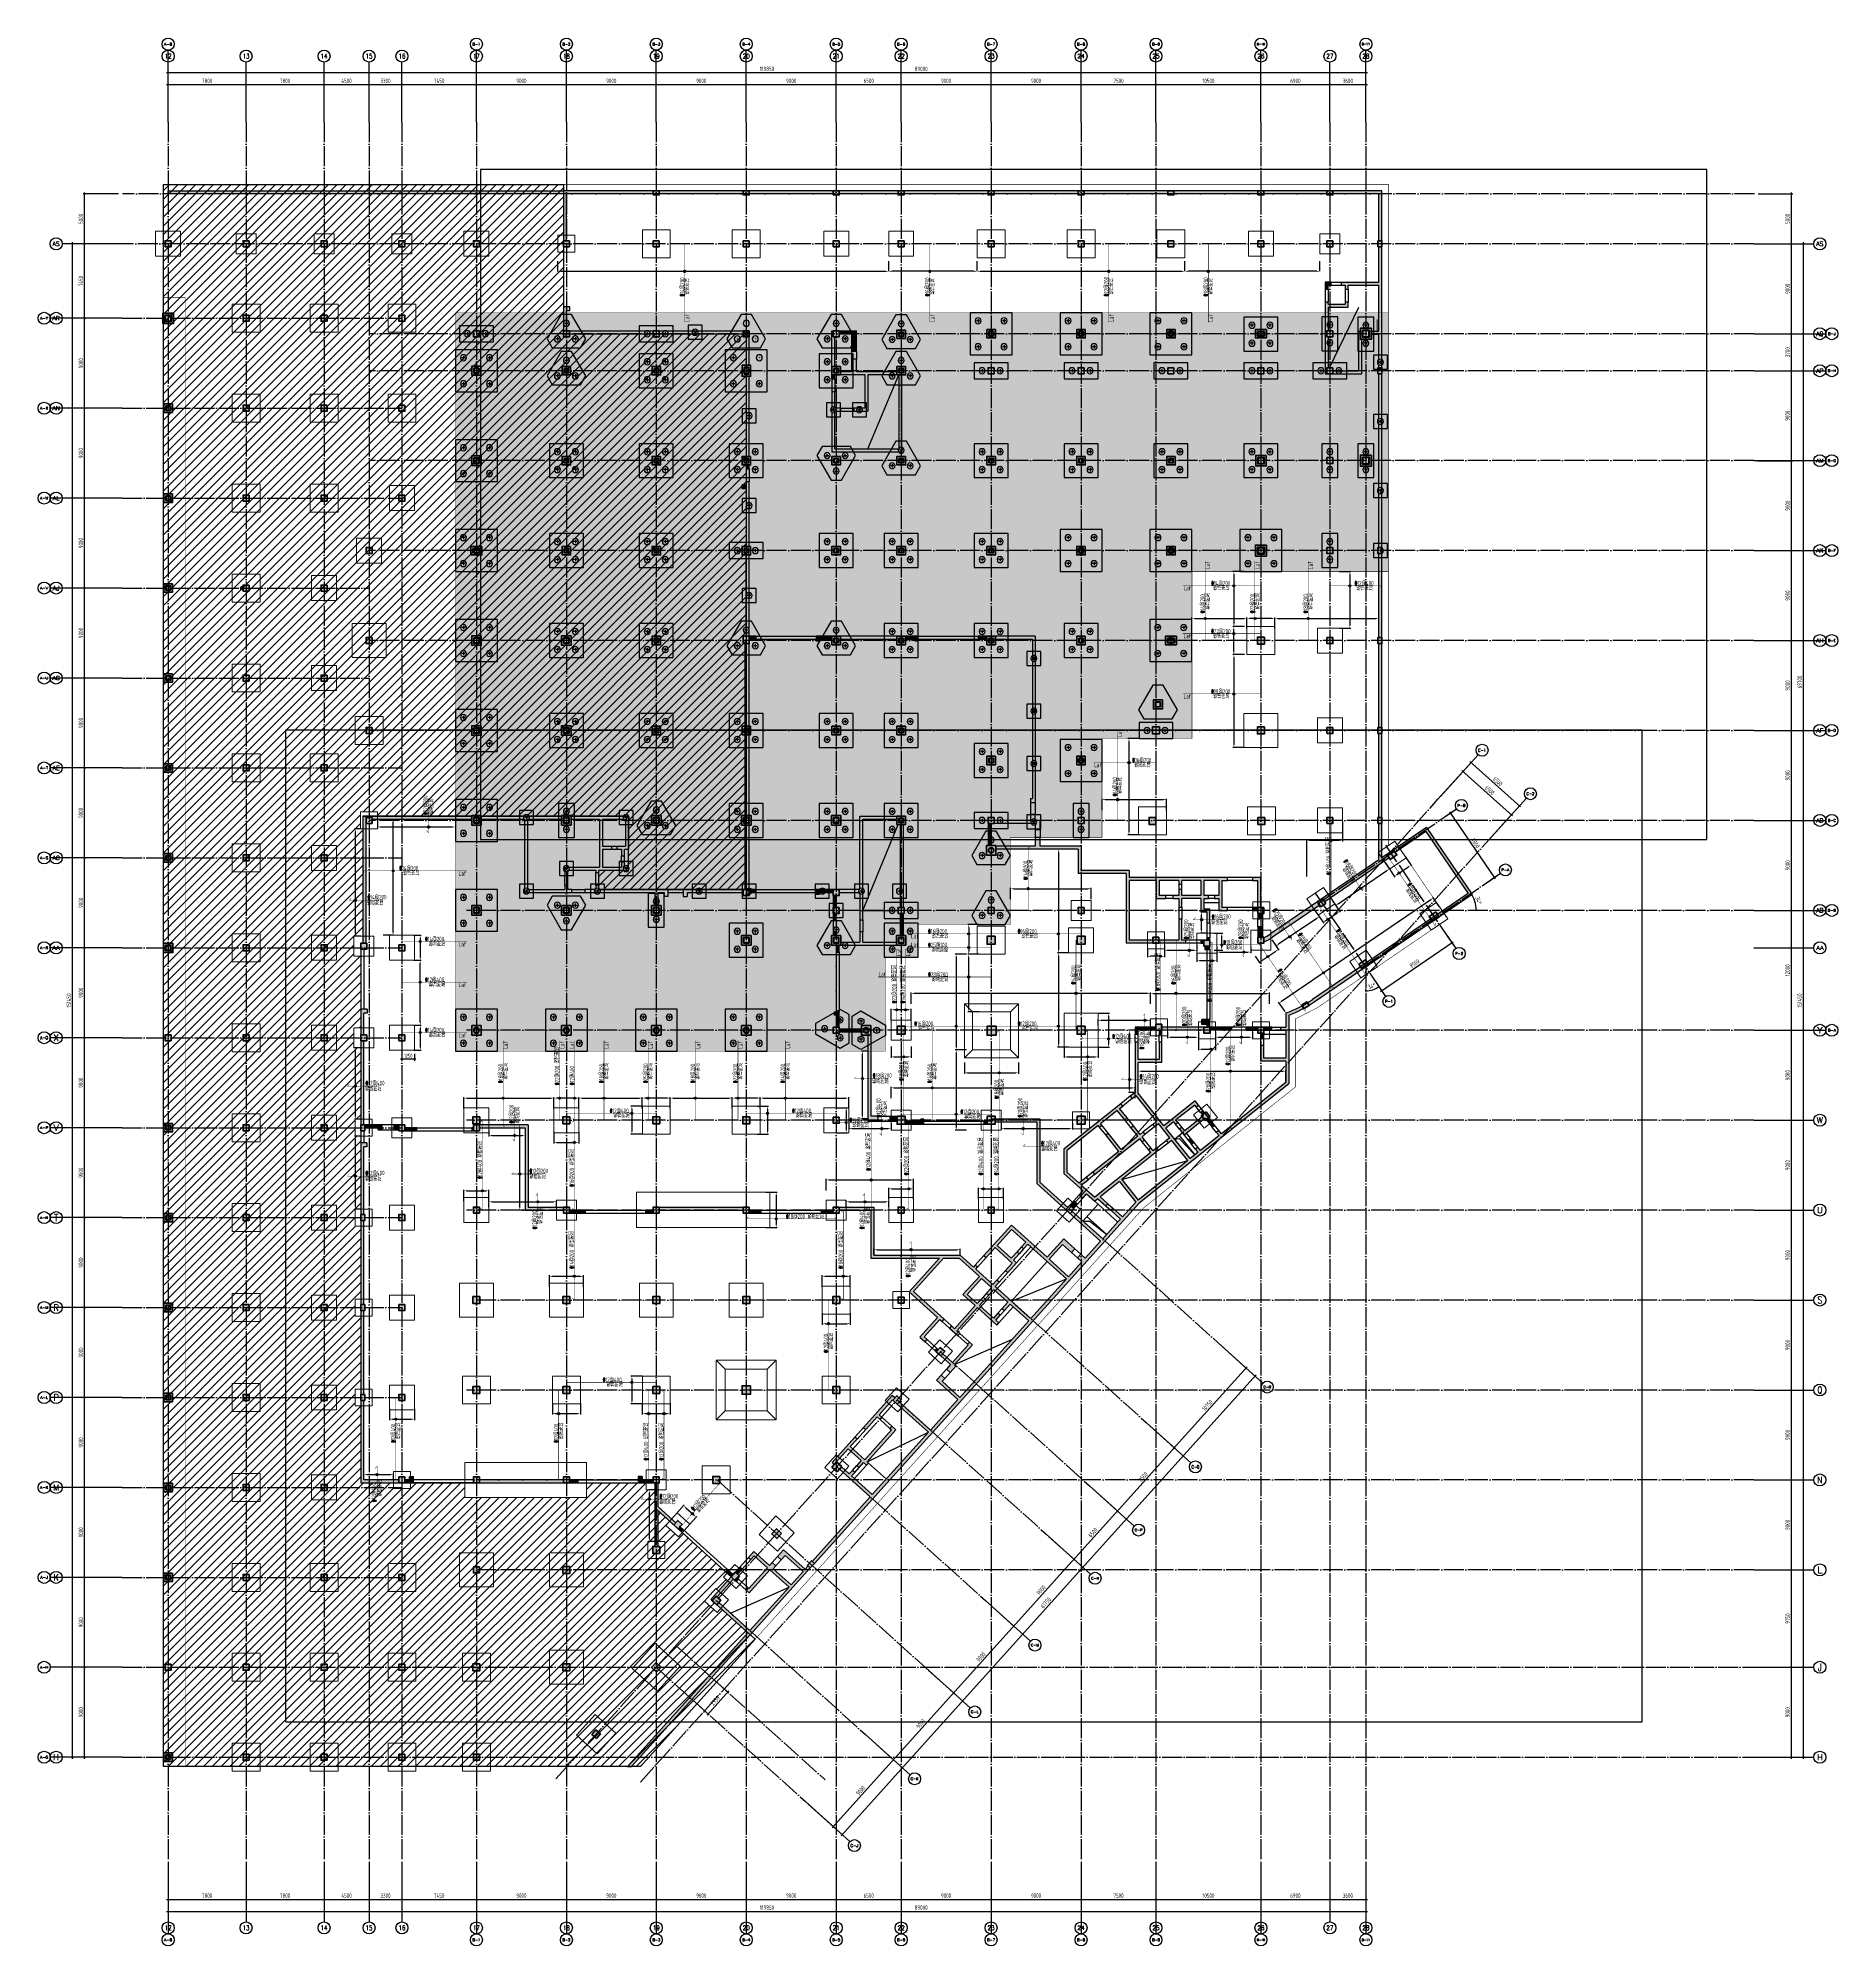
# Model space of a CAD drawing. Extents: x -502255 to 1362592, y -400300 to 332622.
# Drawn here: x -208592 to -28506, y -256454 to -65548 of the extents above; entities that cross this region are included whole.
import ezdxf
from ezdxf.enums import TextEntityAlignment as Align

# ---------------------------------------------------------------- set-up
doc = ezdxf.new("R2010")
doc.units = 0
doc.header["$LTSCALE"] = 1000
doc.header["$MEASUREMENT"] = 0
for name, pattern in [('CONTINOUS', [0]), ('DOTE', [2.42, 2, -0.2, 0.02, -0.2]), ('jccad_dash_dot', [420, 200, -100, 20, -100])]:
    doc.linetypes.add(name, pattern=pattern)
for name, color, linetype in [('AXIS_TEXT', 7, 'Continuous'), ('COLU_DIM', 3, 'Continuous'), ('DIM', 3, 'Continuous'), ('HATCH', 253, 'Continuous'), ('RF-QT', 30, 'Continuous'), ('S-DIM', 3, 'Continuous'), ('S-DOTE', 8, 'DOTE'), ('S-剪力墙', 90, 'Continuous'), ('S-基础-桩', 7, 'Continuous'), ('S-基础-独立基础边线', 50, 'Continuous'), ('S-基础-筏板边线', 6, 'Continuous'), ('S-承台', 6, 'Continuous'), ('S-承台_DIM', 3, 'Continuous'), ('S-桩', 7, 'Continuous'), ('钢柱', 51, 'Continuous')]:
    doc.layers.add(name, color=color, linetype=linetype)
doc.layers.add('S-不打印图层', color=8, linetype='Continuous', plot=False)
doc.layers.add('不打印', color=59, linetype='Continuous', plot=False)
for name, color, linetype, lineweight in [('柱', 2, 'Continuous', 18), ('楼板负筋文字', 7, 'Continuous', 18), ('砼柱', 2, 'Continuous', 35)]:
    doc.layers.add(name, color=color, linetype=linetype, lineweight=lineweight)
doc.styles.add('_TCH_AXIS', font='COMPLEX', dxfattribs={"bigfont": 'GBCBIG'})
doc.styles.add('COMPLEX', font='COMPLEX.shx', dxfattribs={"width": 0.65})
doc.styles.get("Standard").update_dxf_attribs({"font": 'tssdeng2.shx', "width": 0.7, "bigfont": '@@hztxt.shx'})
doc.dimstyles.new('TSSD_150_150', dxfattribs={"dimtxt": 450, "dimasz": 150, "dimexe": 150, "dimexo": 375, "dimgap": 150, "dimtad": 1, "dimdec": 0, "dimzin": 0, "dimdsep": 46, "dimtxsty": 'Standard', "dimblk": 'ARCHTICK', "dimcen": 0, "dimdle": 150, "dimclrt": 7, "dimadec": 0, "dimazin": 0, "dimtfac": 1, "dimtdec": 0, "dimtix": 1, "dimtmove": 2, "dimatfit": 3, "dimfxl": 1, "dimtolj": 1, "dimtzin": 0, "dimarcsym": 0})
pattern_1 = [(50, (786596.76, 572105.87), (358.63009, -31.37607), [37.5, -412.5]), (355, (786596.76, 572105.87), (-69.37567, 376.09607), [30, -330]), (100.4514, (786626.65, 572103.26), (289.2547, 344.71977), [31.8701, -350.57106]), (46.1842, (786596.76, 572205.87), (533.62052, -82.7595), [56.25, -618.75]), (96.6356, (786641.23, 572199), (467.33135, 487.05894), [47.80514, -525.8565]), (351.1842, (786596.76, 572205.9), (467.331, 487.0593), [45, -495]), (21, (786646.76, 572180.87), (298.45353, -201.30945), [37.5, -412.5]), (326, (786646.76, 572180.87), (121.65767, 362.57502), [30, -330]), (71.4514, (786671.63, 572164.1), (420.11131, 161.26525), [31.8701, -350.57106]), (37.5, (786596.76, 572105.87), (6.079928, 166.446927), [0, -326, 0, -335, 0, -331.25]), (7.5, (786596.76, 572105.87), (131.53477, 197.205856), [0, -191, 0, -318.5, 0, -126.25]), (327.5, (786485.26, 572105.87), (266.911218, -11.277436), [0, -125, 0, -390, 0, -517.5]), (317.5, (786435.26, 572105.87), (291.59308, 50.05249), [0, -162.5, 0, -259, 0, -367.5]), (45, (786596.76, 572105.87), (-176.7767, 176.7767), [])]

# ---------------------------------------------------------------- blocks, each defined once
blk = doc.blocks.new('墙体')
at = {"layer": 'HATCH'}
for points in [[(367886, 294701), (358886, 294701), (358886, 289701), (359186, 289701), (359186, 294401), (367886, 294401)], [(376886, 294701), (368486, 294701), (368486, 294401), (376886, 294401)], [(385886, 294701), (377486, 294701), (377486, 294401), (385886, 294401)], [(392386, 294701), (386486, 294701), (386486, 294401), (392386, 294401)], [(401386, 294701), (392986, 294701), (392986, 294401), (401386, 294401)], [(410386, 294701), (401986, 294701), (401986, 294401), (410386, 294401)], [(419386, 294701), (410986, 294701), (410986, 294401), (419386, 294401)], [(428386, 294701), (419986, 294701), (419986, 294401), (428386, 294401)], [(435286, 294701), (428986, 294701), (428986, 294401), (435286, 294401)], [(440786, 294701), (435886, 294701), (435886, 294401), (440486, 294401), (440486, 289701), (440786, 289701)], [(440786, 289101), (440486, 289101), (440486, 285576), (436711, 285576), (436711, 285276), (437111, 285276), (437111, 284876), (437411, 284876), (437411, 285276), (440486, 285276), (440486, 280676), (439736, 280676), (439736, 280376), (440486, 280376), (440486, 277001), (440786, 277001)], [(435711, 285576), (435111, 285576), (435111, 284876), (435411, 284876), (435411, 285276), (435711, 285276)], [(359186, 282701), (359536, 282701), (359536, 283101), (358886, 283101), (358886, 280701), (359186, 280701)], [(435411, 283076), (437411, 283076), (437411, 283576), (437111, 283576), (437111, 283376), (435411, 283376), (435411, 283576), (435111, 283576), (435111, 276401), (435286, 276401), (435286, 277001), (435411, 277001), (435411, 280101), (435286, 280101), (435286, 280701), (435411, 280701)], [(367886, 280701), (359486, 280701), (359486, 280401), (367886, 280401)], [(376886, 280701), (368486, 280701), (368486, 280401), (376886, 280401)], [(386061, 280101), (385886, 280101), (385886, 280701), (385761, 280701), (385761, 277126), (386061, 277126)], [(388216, 280701), (386486, 280701), (386486, 280401), (387716, 280401), (387716, 278650), (388216, 278650)], [(438786, 279851), (438636, 279851), (438636, 280676), (438486, 280676), (438486, 276701), (435886, 276701), (435886, 276401), (438786, 276401)], [(377486, 280101), (377186, 280101), (377186, 277251), (377486, 277251)], [(388216, 277850), (387716, 277850), (387716, 276576), (386611, 276576), (386611, 276276), (389061, 276276), (389061, 272951), (387961, 272951), (387961, 272651), (389361, 272651), (389361, 276276), (392261, 276276), (392261, 276576), (388216, 276576)], [(377486, 276151), (377186, 276151), (377186, 268126), (377486, 268126)], [(386061, 276276), (385761, 276276), (385761, 275876), (386061, 275876)], [(386061, 274576), (385761, 274576), (385761, 268576), (392761, 268576), (392761, 276276), (392461, 276276), (392461, 268876), (386061, 268876), (386061, 272651), (386661, 272651), (386661, 272951), (386061, 272951)], [(440786, 276401), (440486, 276401), (440486, 259001), (440786, 259001)], [(377486, 267276), (377186, 267276), (377186, 266876), (377486, 266876)], [(377486, 265576), (377186, 265576), (377186, 265276), (377186, 259126), (377486, 259126)], [(377186, 265276), (376786, 265276), (376786, 264876), (377186, 264876)], [(377486, 258276), (377186, 258276), (377186, 250125), (377486, 250125)], [(440786, 258401), (440486, 258401), (440486, 250001), (440786, 250001)], [(378186, 250126), (377486, 250126), (377486, 249826), (378186, 249826)], [(385761, 250126), (384186, 250126), (384186, 249626), (384486, 249626), (384486, 249826), (385761, 249826)], [(392261, 250126), (386611, 250126), (386611, 249826), (392261, 249826)], [(394386, 250126), (393111, 250126), (393111, 249826), (394086, 249826), (394086, 249626), (394386, 249626)], [(401261, 250126), (400386, 250126), (400386, 249826), (401261, 249826)], [(406111, 250126), (402111, 250126), (402111, 249826), (405811, 249826), (405811, 233901), (405611, 233901), (405611, 233501), (406111, 233501)], [(377186, 249400), (377086, 249400), (377086, 241126), (377186, 241126)], [(377486, 249400), (377186, 249400), (377186, 241126), (377486, 241126)], [(440786, 249401), (440486, 249401), (440486, 241001), (440786, 241001)], [(377186, 240276), (377086, 240276), (377086, 232176), (377186, 232176)], [(377486, 240276), (377186, 240276), (377186, 232176), (377486, 232176)], [(440786, 240401), (440486, 240401), (440486, 232001), (440786, 232001)], [(349711, 232126), (338806, 232126), (338806, 219401), (339106, 219401), (339106, 231826), (339136, 232001), (339736, 232001), (339736, 231826), (349711, 231826)], [(355336, 231826), (358711, 231826), (358711, 232126), (350661, 232126), (350661, 231826), (355036, 231826), (355036, 224476), (359736, 224476), (359736, 224776), (359336, 224776), (359336, 225176), (359036, 225176), (359036, 224776), (355336, 224776)], [(365411, 227026), (365011, 227026), (365011, 227527), (364711, 227527), (364711, 227026), (362811, 227026), (362811, 228826), (363745, 228826), (363745, 229126), (362811, 229126), (362811, 231826), (365111, 231826), (365111, 229126), (364275, 229126), (364275, 228826), (364711, 228826), (364711, 228147), (365011, 228147), (365011, 228826), (365411, 228826), (365411, 232126), (359661, 232126), (359661, 231826), (362511, 231826), (362511, 227026), (359036, 227026), (359036, 226176), (359336, 226176), (359336, 226726), (362136, 226726), (362136, 226476), (362436, 226476), (362436, 226726), (365411, 226726)], [(377186, 231226), (377086, 231226), (377086, 224776), (377186, 224776)], [(377486, 231226), (377186, 231226), (377186, 224776), (377486, 224776)], [(388836, 231826), (392261, 231826), (392261, 232126), (388536, 232126), (388536, 224776), (386486, 224776), (386486, 224476), (388536, 224476), (388536, 221751), (388836, 221751)], [(392911, 231276), (392611, 231276), (392611, 223001), (392911, 223001)], [(401686, 231401), (401386, 231401), (401386, 229176), (401686, 229176)], [(406586, 231701), (406111, 231701), (406111, 232301), (405611, 232301), (405611, 231701), (401986, 231701), (401986, 231401), (406086, 231401), (406086, 230801), (406586, 230801)], [(441512, 227956), (441287, 228287), (440786, 227945), (440786, 231401), (440486, 231401), (440486, 227740), (434842, 223894), (435067, 223563)], [(445182, 230579), (449406, 224381), (446341, 222292), (446510, 222044), (449823, 224302), (445261, 230996), (441948, 228737), (442117, 228489)], [(423426, 224201), (422986, 224201), (422986, 225701), (424486, 225701), (424486, 224201), (424046, 224201), (424046, 223901), (424486, 223901), (424486, 222701), (425336, 222701), (425336, 223001), (424786, 223001), (424786, 225701), (425336, 225701), (425336, 226001), (415486, 226001), (415486, 226701), (410686, 226701), (410686, 229126), (406586, 229126), (406586, 230001), (406086, 230001), (406086, 229126), (402161, 229126), (402161, 228826), (410386, 228826), (410386, 226401), (415186, 226401), (415186, 219401), (417886, 219401), (417886, 219701), (415486, 219701), (415486, 225701), (418186, 225701), (418186, 223901), (419166, 223901), (419166, 224201), (418486, 224201), (418486, 225701), (420486, 225701), (420486, 225331), (420786, 225331), (420786, 225701), (422686, 225701), (422686, 224201), (420786, 224201), (420786, 224801), (420486, 224801), (420486, 224201), (419866, 224201), (419866, 223901), (420486, 223901), (420486, 223003), (420786, 223003), (420786, 223901), (422686, 223901), (422686, 222551), (423286, 222551), (423286, 221451), (423586, 221451), (423586, 222851), (422986, 222851), (422986, 223901), (423426, 223901)], [(428686, 226001), (427836, 226001), (427836, 225701), (428386, 225701), (428386, 223001), (428686, 223001)], [(369386, 224776), (362436, 224776), (362436, 225176), (362136, 225176), (362136, 224776), (361036, 224776), (361036, 224476), (368036, 224476), (368036, 223176), (368336, 223176), (368336, 224476), (368986, 224476), (368986, 224076), (369386, 224076)], [(376886, 224776), (370886, 224776), (370886, 224076), (371286, 224076), (371286, 224476), (376886, 224476)], [(378186, 224776), (377486, 224776), (377486, 224476), (378186, 224476)], [(385886, 224776), (384186, 224776), (384186, 224276), (384486, 224276), (384486, 224476), (385886, 224476)], [(386186, 224176), (385886, 224176), (385886, 223001), (386186, 223001)], [(434571, 223225), (434346, 223556), (429633, 220343, -0.0499158), (428986, 219991), (428986, 219561, 0.0601402), (429858, 220013)], [(386186, 222401), (385886, 222401), (385886, 221751), (386186, 221751)], [(392911, 222401), (392611, 222401), (392611, 220176), (392911, 220176)], [(420786, 221803), (420486, 221803), (420486, 219701), (418486, 219701), (418486, 219401), (421186, 219401), (421186, 219701), (420786, 219701)], [(428386, 223001), (427836, 223001), (427836, 222701), (428386, 222701)], [(428886, 222401), (428386, 222401), (428386, 221851), (428886, 221851)], [(445849, 221594), (445680, 221842), (439317, 217505), (439486, 217257)], [(386186, 220551), (385886, 220551), (385886, 220176), (386186, 220176)], [(392211, 219521), (388836, 219521), (388836, 220551), (388536, 220551), (388536, 219521), (386661, 219521), (386661, 219221), (392211, 219221)], [(422986, 219701), (422686, 219701), (422686, 219401), (422986, 219401)], [(423586, 219951), (423286, 219951), (423286, 219701), (423586, 219701)], [(428886, 221051), (428386, 221051), (428386, 220022), (428886, 220022)], [(386486, 219226), (386186, 219226), (386186, 218521), (386486, 218521)], [(423586, 219101), (423086, 219101), (423086, 218776), (423586, 218776)], [(438825, 216806), (438656, 217054), (433842, 213773, -0.0128076), (433347, 213454), (433497, 213194, 0.0129472), (434011, 213525)], [(339261, 212801), (338611, 212801), (338611, 210251), (338911, 210251), (338911, 212401), (339261, 212401)], [(431486, 212219, 0.0347443), (432977, 212896), (432827, 213155, -0.0390727), (431186, 212429), (431186, 211001), (430636, 211001), (430636, 210701), (431186, 210701), (431186, 207901), (428986, 207901), (428986, 209201), (428686, 209201), (428686, 207601), (431186, 207601), (431186, 205483), (424734, 200345), (424485, 200658), (424250, 200471), (424499, 200159), (422622, 198663), (422363, 198988), (422129, 198801), (422387, 198477), (421605, 197854), (419166, 200916), (419948, 201539), (420124, 201318), (420359, 201505), (420183, 201726), (422060, 203221), (422216, 203026), (422451, 203213), (422108, 203643), (418979, 201151), (416386, 204408), (416386, 207476), (418786, 207476), (418786, 209501), (418486, 209501), (418486, 207776), (416386, 207776), (416386, 209501), (416086, 209501), (416086, 204472), (415612, 204094), (415799, 203860), (416190, 204171), (418246, 201590), (417855, 201279), (418042, 201044), (418433, 201355), (419554, 199947), (419202, 199667), (419389, 199432), (419741, 199713), (421370, 197667), (416403, 193711), (414774, 195757), (418450, 198685), (418263, 198919), (417911, 198639), (417664, 198950), (417429, 198763), (417677, 198452), (412067, 193985), (410711, 195206), (411415, 195767), (411228, 196001), (410485, 195410), (409261, 196512), (409261, 198653), (412412, 201163), (412537, 201007), (412772, 201194), (412647, 201350), (414313, 202676), (415060, 201738), (415295, 201925), (414547, 202863), (414860, 203112), (414673, 203347), (408961, 198798), (408961, 196379), (410872, 194658), (410493, 194237), (410865, 193903), (411243, 194323), (412055, 193592), (412373, 193845), (413175, 193122), (413376, 193345), (412610, 194034), (414539, 195570), (416183, 193505), (414837, 192030), (413859, 192910), (413658, 192687), (414634, 191808), (414365, 191513), (412849, 189829), (409802, 192572), (409601, 192349), (412648, 189606), (411109, 187897), (410663, 188298), (410328, 187927), (410774, 187525), (409436, 186039), (407504, 187779), (408842, 189265), (409734, 188462), (410068, 188833), (408954, 189837), (407281, 187979), (403714, 191191), (400970, 188144), (401193, 187944), (402097, 188947), (403806, 187408), (403137, 186665), (403360, 186464), (404229, 187430), (403932, 187698), (404501, 188329), (404278, 188530), (403709, 187898), (402297, 189170), (403736, 190767), (405148, 189496), (404713, 189013), (404936, 188812), (405371, 189295), (409235, 185816), (405655, 181840), (402088, 185052), (402490, 185498), (402267, 185699), (401865, 185253), (400156, 186792), (400323, 186977), (400100, 187178), (399933, 186992), (398591, 188201), (389961, 188201), (389961, 193001), (386486, 193001), (386486, 192701), (389661, 192701), (389661, 187901), (396531, 187901), (393488, 184520), (396338, 181954), (394565, 179984), (395085, 179516), (395286, 179739), (394989, 180007), (396561, 181753), (396784, 181552), (396985, 181775), (393911, 184542), (396935, 187901), (398476, 187901), (400513, 186067), (398873, 184246), (400100, 183142), (398025, 180838), (397728, 181106), (397527, 180883), (398345, 180147), (398545, 180370), (398248, 180638), (400322, 182941), (402255, 181202), (402455, 181425), (402158, 181692), (402593, 182175), (402370, 182376), (401935, 181893), (400523, 183164), (401101, 183806), (400878, 184007), (400300, 183365), (399297, 184268), (400736, 185866), (401739, 184963), (401233, 184401), (401456, 184200), (401962, 184762), (403374, 183491), (402805, 182859), (403028, 182658), (403597, 183290), (405455, 181617), (398563, 173963), (396779, 175569), (397047, 175866), (396675, 176200), (396207, 175680), (398362, 173740), (395618, 170693), (392497, 173503), (392296, 173280), (395418, 170470), (389797, 164228), (387716, 166101), (388034, 166454), (387811, 166655), (387493, 166302), (386713, 167004), (386512, 166781), (389596, 164005), (383775, 157539), (383998, 157339), (414587, 191311), (416491, 193398), (431486, 205339)], [(386486, 212521), (385986, 212521), (385986, 212221), (386186, 212221), (386186, 211001), (386486, 211001)], [(388711, 210851), (386486, 210851), (386486, 210551), (388711, 210551)], [(389661, 210226), (389361, 210226), (389361, 201601), (390385, 201601), (390385, 202101), (389661, 202101)], [(418186, 211001), (416086, 211001), (416086, 210301), (416386, 210301), (416386, 210701), (418186, 210701)], [(418786, 210701), (418486, 210701), (418486, 210301), (418786, 210301)], [(422986, 211001), (418786, 211001), (418786, 210701), (422986, 210701)], [(423586, 211776), (422786, 211776), (422786, 211276), (423286, 211276), (423286, 211001), (423586, 211001)], [(425686, 211001), (423586, 211001), (423586, 210701), (425686, 210701)], [(428386, 211001), (427186, 211001), (427186, 210701), (428386, 210701)], [(428986, 210401), (428686, 210401), (428686, 209901), (428986, 209901)], [(429786, 211001), (428986, 211001), (428986, 210701), (429786, 210701)], [(338911, 209651), (338611, 209651), (338611, 201251), (338911, 201251)], [(422887, 202665), (422652, 202478), (422839, 202244), (423074, 202430)], [(340736, 201251), (339011, 201251), (339011, 201251), (339011, 200951), (340336, 200951), (340336, 200751), (340736, 200751)], [(342436, 201251), (341936, 201251), (341936, 200751), (342436, 200751)], [(344235, 200951), (343036, 200951), (343036, 200651), (344235, 200651)], [(349886, 200951), (349735, 200951), (349735, 200651), (349886, 200651)], [(355361, 201251), (350486, 201251), (350486, 200951), (355061, 200951), (355061, 192701), (358886, 192701), (358886, 193001), (355361, 193001)], [(392286, 202101), (391585, 202101), (391585, 201601), (392286, 201601)], [(394961, 201801), (394661, 201801), (394661, 201601), (393086, 201601), (393086, 201301), (394961, 201301)], [(401286, 201601), (400961, 201601), (400961, 201301), (401286, 201301)], [(406561, 201851), (402086, 201851), (402086, 201551), (406261, 201551), (406261, 195357), (409155, 192751), (409356, 192974), (406561, 195491)], [(415918, 201142), (415683, 200955), (416368, 200095), (414703, 198769), (413395, 200411), (413160, 200224), (414468, 198582), (411854, 196500), (412041, 196265), (416555, 199860), (416806, 199545), (417041, 199732), (416790, 200047), (417103, 200296), (416916, 200531), (416603, 200282)], [(423002, 201798), (422815, 202033), (421055, 200631), (420764, 200997), (420529, 200810), (421007, 200210)], [(423447, 201961), (423213, 201774), (423814, 201019), (424049, 201206)], [(339211, 199451), (338611, 199451), (338611, 192251), (338911, 192251), (338911, 199051), (339211, 199051)], [(421647, 199888), (421412, 199701), (421724, 199310), (421958, 199497)], [(376886, 193001), (368486, 193001), (368486, 192701), (376886, 192701)], [(409958, 193643), (409556, 193197), (409928, 192862), (410330, 193308)], [(338911, 191651), (338611, 191651), (338611, 183251), (338911, 183251)], [(361086, 192701), (359486, 192701), (359486, 192401), (361086, 192401)], [(367886, 192701), (367086, 192701), (367086, 192401), (367886, 192401)], [(378686, 192701), (377486, 192701), (377486, 192401), (378686, 192401)], [(385886, 192701), (384686, 192701), (384686, 192401), (385886, 192401)], [(338911, 182651), (338611, 182651), (338611, 174251), (338911, 174251)], [(399809, 179232), (399512, 179500), (399311, 179277), (399385, 179210), (397813, 177464), (396847, 178334), (396646, 178111), (397612, 177241), (397210, 176795), (397582, 176460), (398184, 177129), (398036, 177263)], [(396401, 178735), (396252, 178869), (396051, 178646), (396200, 178512)], [(390475, 172229), (391813, 173715), (391851, 173682), (392051, 173905), (391791, 174139), (388914, 170943), (389137, 170743), (390275, 172006), (390577, 171733), (390778, 171956)], [(338911, 173651), (338611, 173651), (338611, 165399), (342436, 165401), (342436, 165699), (338911, 165699)], [(392147, 170724), (391744, 171086), (391544, 170863), (391724, 170701), (389047, 167729), (387598, 169033), (388267, 169777), (388044, 169977), (385769, 167451), (385992, 167250), (386226, 167510), (387397, 168810), (388698, 167640), (388246, 167138), (388469, 166937), (388921, 167439), (389218, 167171), (389419, 167394), (389270, 167528)], [(343886, 166049), (343486, 166049), (343486, 165699), (343036, 165699), (343036, 165401), (343886, 165399)], [(358886, 165701), (350486, 165700), (350486, 165401), (358886, 165401)], [(360361, 165701), (359486, 165701), (359486, 165401), (360361, 165401)], [(367886, 165702), (366761, 165701), (366760, 166051), (366360, 166051), (366361, 165401), (367886, 165402)], [(368336, 163031), (368336, 165401), (368036, 165401), (368036, 159051), (368336, 159051), (368336, 162627), (369925, 161196), (370125, 161419)], [(370861, 160757), (370571, 161018), (370370, 160795), (370660, 160534)], [(380917, 158699), (380315, 158031), (380686, 157696), (381088, 158142), (382871, 156536), (381667, 155198), (379883, 156804), (380151, 157102), (379780, 157436), (379512, 157139), (377951, 158544), (377416, 157949), (377639, 157749), (377974, 158120), (379311, 156916), (377438, 154835), (377363, 154902), (377163, 154679), (377460, 154411), (379534, 156715), (381466, 154975), (377552, 150628), (374431, 153438), (374230, 153215), (377574, 150204), (383596, 156893), (383373, 157093), (383072, 156759)], [(375320, 156742), (375119, 156519), (375676, 156017), (375877, 156240)], [(376769, 156783), (376546, 156983), (376078, 156463), (376078, 156463), (376301, 156262)], [(375899, 155817), (375676, 156017), (373635, 153751), (373784, 153617), (374186, 154063), (374260, 153996)], [(376397, 155772), (376323, 155839), (376122, 155616), (376196, 155549)]]:
    blk.add_hatch(color=256, dxfattribs=at).paths.add_polyline_path(points)
for p, q in [((358886, 289101), (358886, 283101)), ((435111, 284876), (435111, 283576)), ((435411, 284876), (435411, 283576)), ((435711, 285576), (436711, 285576)), ((435711, 285276), (436711, 285276)), ((437111, 284876), (437111, 283576)), ((437411, 284876), (437411, 283576)), ((359186, 283101), (359186, 283101)), ((435555, 277001), (438486, 283076)), ((387716, 278650, 150), (387716, 277850, 150)), ((388216, 278650, 150), (388216, 277850, 150)), ((385761, 275876), (385761, 274576)), ((386061, 275876), (386061, 274576)), ((389361, 268876), (392461, 276276)), ((386661, 272951), (387961, 272951)), ((386661, 272651), (387961, 272651)), ((377186, 266876), (377186, 265576)), ((377486, 266876), (377486, 265576)), ((378186, 250126), (384186, 250126)), ((394386, 250126), (400386, 250126)), ((378186, 249826), (384186, 249826)), ((394386, 249826), (400386, 249826)), ((405611, 233501), (405611, 232301)), ((406111, 233501), (406111, 232301)), ((388836, 222701), (392383, 231276)), ((363745, 229126), (364275, 229126)), ((406086, 230801), (406086, 230001)), ((406586, 230801), (406586, 230001)), ((363745, 228826), (364275, 228826)), ((427836, 226001, 300), (425336, 226001, 300)), ((427836, 225701, 300), (425336, 225701, 300)), ((369386, 224776), (370886, 224776)), ((369386, 224476), (370886, 224476)), ((378186, 224776), (384186, 224776)), ((378186, 224476), (384186, 224476)), ((419866, 224201), (419166, 224201)), ((419866, 223901), (419166, 223901)), ((422986, 223501), (424486, 223501)), ((424046, 224201), (423426, 224201)), ((424046, 223901), (423426, 223901)), ((385886, 221751), (385886, 220551)), ((386186, 221751), (386186, 220551)), ((388536, 221751), (388536, 220551)), ((388836, 222701), (392386, 222701)), ((388836, 221751), (388836, 220551)), ((420486, 223003), (420486, 221803)), ((420786, 223003), (420786, 221803)), ((423286, 221451), (423286, 219951)), ((423586, 221451), (423586, 219951)), ((427836, 223001, 150), (425336, 223001, 150)), ((427836, 222701, 150), (425336, 222701, 150)), ((428386, 221051), (428386, 221851)), ((428886, 221051), (428886, 221851)), ((422686, 219701), (421186, 219701)), ((338611, 218801), (338611, 212801)), ((338911, 218801), (338911, 212801)), ((386186, 218521), (386186, 212521)), ((386486, 218521), (386486, 212521)), ((422686, 219401), (421186, 219401)), ((423286, 218776), (423286, 211776)), ((423586, 218776), (423586, 211776)), ((416086, 209501), (416086, 210301)), ((416386, 209501), (416386, 210301)), ((418486, 209501), (418486, 210301)), ((418786, 209501), (418786, 210301)), ((427186, 211001), (425686, 211001)), ((427186, 210701), (425686, 210701)), ((428986, 210301), (431186, 210301)), ((429786, 211001), (430636, 211001)), ((429786, 210701), (430636, 210701)), ((428686, 209201), (428686, 209901)), ((428986, 209201), (428986, 209901)), ((415612, 204094), (414673, 203347)), ((415799, 203860), (414860, 203112)), ((422652, 202478), (422216, 203026)), ((422887, 202665), (422451, 203213)), ((338611, 200651), (338611, 199451)), ((338911, 200651), (338911, 199451)), ((341936, 201251), (340736, 201251)), ((340736, 200751), (341936, 200751)), ((344235, 200951), (349735, 200951)), ((344235, 200651), (349735, 200651)), ((390385, 202101), (391585, 202101)), ((390385, 201601), (391585, 201601)), ((394961, 201601), (400961, 201601)), ((394961, 201301), (400961, 201301)), ((413160, 200224, 0), (412537, 201007, 0)), ((413395, 200411, 0), (412772, 201194, 0)), ((415683, 200955), (415060, 201738)), ((415918, 201142), (415295, 201925)), ((417855, 201279), (416916, 200531)), ((418042, 201044), (417103, 200296)), ((420048, 199809), (420986, 200557)), ((420529, 200810, 650), (420124, 201318, 650)), ((420764, 200997, 650), (420359, 201505, 650)), ((424250, 200471), (423814, 201019)), ((424485, 200658), (424049, 201206)), ((417429, 198763), (416806, 199545)), ((417664, 198950), (417041, 199732)), ((418263, 198919), (419202, 199667)), ((418450, 198685), (419389, 199432)), ((420517, 200183), (422074, 198227)), ((421007, 200210), (421412, 199701)), ((421647, 199888), (421242, 200396)), ((422129, 198801), (421724, 199310)), ((422363, 198988), (421958, 199497)), ((414774, 195757), (421370, 197667)), ((411854, 196500), (411228, 196001)), ((412041, 196265), (411415, 195767)), ((410493, 194237), (409958, 193643)), ((410865, 193903), (410330, 193308)), ((410879, 191602), (412395, 193286)), ((412055, 193592), (414366, 191512)), ((413175, 193122), (413658, 192687)), ((413376, 193345), (413859, 192910)), ((361086, 192701), (367086, 192701)), ((361086, 192401), (367086, 192401)), ((378686, 192701), (384686, 192701)), ((378686, 192401), (384686, 192401)), ((411281, 192048), (413250, 190275)), ((404229, 187430), (405668, 189028)), ((404713, 189013), (404278, 188530)), ((400100, 187178), (400970, 188144)), ((400323, 186977), (401193, 187944)), ((403723, 183580), (407303, 187556)), ((404936, 188812), (404501, 188329)), ((409734, 188462, 150), (410328, 187927, 150)), ((410068, 188833, 150), (410663, 188298, 150)), ((403137, 186665, -650), (402267, 185699, -650)), ((403360, 186464, -650), (402490, 185498, -650)), ((403723, 183580), (409235, 185816, -650)), ((397527, 180883), (396784, 181552)), ((397728, 181106), (396985, 181775)), ((403894, 183022), (402455, 181425)), ((396051, 178646), (395085, 179516)), ((396252, 178869), (395286, 179739)), ((398036, 177263), (403815, 179796)), ((399311, 179277), (398345, 180147)), ((399512, 179500), (398545, 180370)), ((396675, 176200, 150), (397210, 176795, 150)), ((397047, 175866, 150), (397582, 176460, 150)), ((390778, 171956), (391744, 171086)), ((388044, 169977), (388914, 170943)), ((388267, 169777), (389137, 170743)), ((389270, 167528), (395418, 170470)), ((390577, 171733), (391544, 170863)), ((387811, 166655), (388246, 167138)), ((388013, 165833), (389218, 167171)), ((388034, 166454), (388469, 166937)), ((389419, 167394), (391202, 165788)), ((349886, 165699), (343886, 165699)), ((349886, 165400), (343886, 165399)), ((360361, 165702), (366361, 165701)), ((360361, 165401), (366361, 165401)), ((370660, 160534), (375119, 156519)), ((370861, 160757), (375320, 156742)), ((377416, 157949), (376546, 156983)), ((377639, 157749), (376769, 156783)), ((379780, 157436, 150), (380315, 158031, 150)), ((380151, 157102, 150), (380686, 157696, 150)), ((375620, 152368), (381466, 154975)), ((376196, 155549), (377163, 154679)), ((376397, 155772), (377363, 154902))]:
    blk.add_line(p, q)
at = {"color": 0}
for p, q in [((364711, 227527, 551), (364711, 228147, 551)), ((365011, 227527, 551), (365011, 228147, 551)), ((359036, 225176), (359036, 226176)), ((359336, 225176), (359336, 226176)), ((362136, 225176), (362136, 226476)), ((362436, 225176), (362436, 226476)), ((420486, 225331), (420486, 224801)), ((420786, 224801), (420786, 225331)), ((359736, 224776), (361036, 224776)), ((359736, 224476), (361036, 224476)), ((401233, 184401), (400878, 184007)), ((401101, 183806), (401456, 184200)), ((402370, 182376), (402805, 182859)), ((402593, 182175), (403028, 182658))]:
    blk.add_line(p, q, dxfattribs=at)
blk.add_lwpolyline([(365411, 227026), (365411, 228826)], dxfattribs=at)
for points in [[(420048, 199809), (420508, 199857), (422074, 198227)], [(410879, 191602), (411575, 191602), (413250, 190275)]]:
    blk.add_lwpolyline(points)
at = {"layer": 'RF-QT'}
for p, q in [((358886, 294701), (358886, 289701)), ((367886, 294701), (358886, 294701)), ((359186, 289701), (359186, 294401)), ((367886, 294401), (359186, 294401)), ((376886, 294701), (368486, 294701)), ((376886, 294401), (368486, 294401)), ((385886, 294701), (377486, 294701)), ((385886, 294401), (377486, 294401)), ((392386, 294701), (386486, 294701)), ((392386, 294401), (386486, 294401)), ((401386, 294701), (392986, 294701)), ((401386, 294401), (392986, 294401)), ((410386, 294701), (401986, 294701)), ((410386, 294401), (401986, 294401)), ((419386, 294701), (410986, 294701)), ((419386, 294401), (410986, 294401)), ((428386, 294701), (419986, 294701)), ((428386, 294401), (419986, 294401)), ((435286, 294701), (428986, 294701)), ((435286, 294401), (428986, 294401)), ((440786, 294701), (435886, 294701)), ((440486, 294401), (435886, 294401)), ((440486, 289701), (440486, 294401)), ((440786, 289701), (440786, 294701)), ((440486, 285576), (440486, 289101)), ((440786, 277001), (440786, 289101)), ((435711, 285576), (435111, 285576)), ((435111, 285576), (435111, 284876)), ((435111, 284876), (435411, 284876)), ((435411, 285276), (435711, 285276)), ((435411, 284876), (435411, 285276)), ((435711, 285276), (435711, 285576)), ((436711, 285576), (436711, 285276)), ((436711, 285576), (440486, 285576)), ((436711, 285276), (437111, 285276)), ((437111, 285276), (437111, 284876)), ((437111, 284876), (437411, 284876)), ((437411, 284876), (437411, 285276)), ((437411, 285276), (440486, 285276)), ((440486, 280676), (440486, 285276)), ((359536, 283101), (358886, 283101)), ((358886, 283101), (358886, 280701)), ((359186, 280701), (359186, 282701)), ((359536, 282701), (359186, 282701)), ((359536, 282701), (359536, 283101)), ((435411, 283576), (435111, 283576)), ((435111, 283576), (435111, 276401)), ((435411, 283376), (435411, 283576)), ((435411, 283376), (437111, 283376)), ((435411, 283076), (437411, 283076)), ((435411, 283076), (435411, 280701)), ((437411, 283576), (437111, 283576)), ((437111, 283576), (437111, 283376)), ((437411, 283076), (437411, 283576)), ((359486, 280701), (367886, 280701)), ((368486, 280701), (376886, 280701)), ((385761, 280701), (385886, 280701)), ((385761, 277126), (385761, 280701)), ((386486, 280701), (388216, 280701)), ((388216, 278650), (388216, 280701)), ((438486, 276701), (438486, 280676)), ((438486, 280676), (438636, 280676)), ((439736, 280676), (440486, 280676)), ((359486, 280401), (367886, 280401)), ((368486, 280401), (376886, 280401)), ((377186, 280101), (377186, 277251)), ((377486, 277251), (377486, 280101)), ((386061, 277126), (386061, 280101)), ((386486, 280401), (387716, 280401)), ((387716, 280401), (387716, 278650)), ((435411, 280101), (435411, 277001)), ((438786, 276401), (438786, 279851)), ((439736, 280376), (440486, 280376)), ((440486, 277001), (440486, 280376)), ((387716, 278650), (388216, 278650)), ((388216, 277850), (387716, 277850)), ((387716, 277850), (387716, 276576)), ((388216, 276576), (388216, 277850)), ((377186, 276151), (377186, 268126)), ((377486, 268126), (377486, 276151)), ((385761, 275876), (385761, 276276)), ((385761, 275876), (386061, 275876)), ((386061, 275876), (386061, 276276)), ((387716, 276576), (386611, 276576)), ((389061, 276276), (386611, 276276)), ((392261, 276576), (388216, 276576)), ((389061, 276276), (389061, 272951)), ((392261, 276276), (389361, 276276)), ((389361, 276276), (389361, 272651)), ((392461, 276276), (392461, 268876)), ((392761, 268576), (392761, 276276)), ((435111, 276401), (435286, 276401)), ((435886, 276701), (438486, 276701)), ((435886, 276401), (438786, 276401)), ((440486, 259001), (440486, 276401)), ((440786, 259001), (440786, 276401)), ((386061, 274576), (385761, 274576)), ((385761, 274576), (385761, 268576)), ((386061, 272951), (386061, 274576)), ((386661, 272951), (386061, 272951)), ((386061, 268876), (386061, 272651)), ((386061, 272651), (386661, 272651)), ((386661, 272651), (386661, 272951)), ((389061, 272951), (387961, 272951)), ((387961, 272951), (387961, 272651)), ((387961, 272651), (389361, 272651)), ((377186, 267276), (377186, 266876)), ((377486, 266876), (377486, 267276)), ((385761, 268576), (392761, 268576)), ((386061, 268876), (392461, 268876)), ((377186, 266876), (377486, 266876)), ((377486, 265576), (377186, 265576)), ((377186, 265576), (377186, 265276)), ((377486, 259126), (377486, 265576)), ((377186, 265276), (376786, 265276)), ((376786, 264876), (376786, 265276)), ((377186, 264876), (376786, 264876)), ((377186, 264876), (377186, 259126)), ((377186, 250126), (377186, 258276)), ((377486, 250126), (377486, 258276)), ((440486, 250001), (440486, 258401)), ((440786, 250001), (440786, 258401)), ((378186, 250126), (377486, 250126)), ((378186, 249826), (378186, 250126)), ((384186, 250126), (384186, 249626)), ((385761, 250126), (384186, 250126)), ((392261, 250126), (386611, 250126)), ((394386, 250126), (393111, 250126)), ((394386, 249626), (394386, 250126)), ((400386, 250126), (400386, 249826)), ((401261, 250126), (400386, 250126)), ((406111, 250126), (402111, 250126)), ((406111, 250126), (406111, 233501)), ((377086, 224776), (377086, 249401)), ((377486, 249826), (378186, 249826)), ((377486, 224776), (377486, 249401)), ((384486, 249626), (384186, 249626)), ((384486, 249826), (385761, 249826)), ((384486, 249826), (384486, 249626)), ((386611, 249826), (392261, 249826)), ((393111, 249826), (394086, 249826)), ((394086, 249626), (394086, 249826)), ((394386, 249626), (394086, 249626)), ((400386, 249826), (401261, 249826)), ((402111, 249826), (405811, 249826)), ((405811, 249826), (405811, 233901)), ((440486, 241001), (440486, 249401)), ((440786, 241001), (440786, 249401)), ((440486, 232001), (440486, 240401)), ((440786, 232001), (440786, 240401)), ((405611, 233901), (405611, 233501)), ((405611, 233901), (405811, 233901)), ((405611, 233501), (406111, 233501)), ((338806, 232126), (349711, 232126)), ((338806, 232126), (338806, 219401)), ((339106, 231826), (339136, 231826)), ((339106, 231826), (339106, 219401)), ((339736, 231826), (349711, 231826)), ((350661, 232126), (358711, 232126)), ((350661, 231826), (355036, 231826)), ((355036, 224476), (355036, 231826)), ((355336, 231826), (358711, 231826)), ((355336, 224776), (355336, 231826)), ((359661, 232126), (365411, 232126)), ((359661, 231826), (362511, 231826)), ((362511, 231826), (362511, 227026)), ((362811, 231826), (365111, 231826)), ((362811, 231826), (362811, 229126)), ((365111, 231826), (365111, 229126)), ((365411, 232126), (365411, 228826)), ((388536, 232126), (392261, 232126)), ((388536, 224776), (388536, 232126)), ((388836, 231826), (392261, 231826)), ((388836, 221751), (388836, 231826)), ((392611, 223001), (392611, 231276)), ((392911, 223001), (392911, 231276)), ((401386, 231401), (401386, 229176)), ((401686, 231401), (401686, 229176)), ((405611, 231701), (401986, 231701)), ((406086, 231401), (401986, 231401)), ((406111, 232301), (405611, 232301)), ((405611, 232301), (405611, 231701)), ((406086, 231401), (406086, 230801)), ((406111, 231701), (406111, 232301)), ((406586, 231701), (406111, 231701)), ((406586, 230801), (406586, 231701)), ((440486, 227740), (440486, 231401)), ((440786, 227945), (440786, 231401)), ((445261, 230996), (440786, 227945)), ((445261, 230996), (449823, 224302)), ((362811, 229126), (363745, 229126)), ((363745, 228826), (363745, 229126)), ((364275, 228826), (364275, 229126)), ((364275, 229126), (365111, 229126)), ((406086, 229126), (402161, 229126)), ((406086, 230801), (406586, 230801)), ((406586, 230001), (406086, 230001)), ((406086, 230001), (406086, 229126)), ((406586, 229126), (406586, 230001)), ((410686, 229126), (406586, 229126)), ((410686, 229126), (410686, 226701)), ((445182, 230579), (442117, 228489)), ((445182, 230579), (449406, 224381)), ((362811, 228826), (362811, 227026)), ((362811, 228826), (363745, 228826)), ((364275, 228826), (364711, 228826)), ((364711, 228826), (364711, 228147)), ((364711, 228147), (365011, 228147)), ((365011, 227527), (364711, 227527)), ((364711, 227527), (364711, 227026)), ((365011, 228147), (365011, 228826)), ((365011, 228826), (365411, 228826)), ((365011, 227026), (365011, 227527)), ((410386, 228826), (402161, 228826)), ((410386, 228826), (410386, 226401)), ((440486, 227740), (429633, 220343)), ((441512, 227956), (435067, 223563)), ((359036, 227026), (359036, 226176)), ((359036, 227026), (362511, 227026)), ((359036, 226176), (359336, 226176)), ((359336, 226176), (359336, 226726)), ((359336, 226726), (362136, 226726)), ((362136, 226726), (362136, 226476)), ((362136, 226476), (362436, 226476)), ((362436, 226476), (362436, 226726)), ((362436, 226726), (365411, 226726)), ((362811, 227026), (364711, 227026)), ((365011, 227026), (365411, 227026)), ((365411, 227026), (365411, 226726)), ((415186, 226401), (410386, 226401)), ((415486, 226701), (410686, 226701)), ((415186, 226401), (415186, 219401)), ((415486, 226701), (415486, 226001)), ((425336, 226001), (415486, 226001)), ((418186, 225701), (415486, 225701)), ((415486, 225701), (415486, 219701)), ((418186, 225701), (418186, 223901)), ((420486, 225701), (418486, 225701)), ((418486, 225701), (418486, 224201)), ((420486, 225701), (420486, 225331)), ((420486, 225331), (420786, 225331)), ((420786, 225331), (420786, 225701)), ((422686, 225701), (420786, 225701)), ((422686, 225701), (422686, 224201)), ((422986, 225701), (422986, 224201)), ((424486, 225701), (422986, 225701)), ((424486, 225701), (424486, 224201)), ((424786, 225701), (425336, 225701)), ((424786, 225701), (424786, 223001)), ((425336, 225701), (425336, 226001)), ((428686, 226001), (427836, 226001)), ((427836, 226001), (427836, 225701)), ((427836, 225701), (428386, 225701)), ((428386, 223001), (428386, 225701)), ((428686, 223001), (428686, 226001)), ((355036, 224476), (359736, 224476)), ((355336, 224776), (359036, 224776)), ((359336, 225176), (359036, 225176)), ((359036, 225176), (359036, 224776)), ((359336, 224776), (359336, 225176)), ((359736, 224776), (359336, 224776)), ((359736, 224476), (359736, 224776)), ((362136, 224776), (361036, 224776)), ((361036, 224776), (361036, 224476)), ((361036, 224476), (368036, 224476)), ((362436, 225176), (362136, 225176)), ((362136, 225176), (362136, 224776)), ((362436, 224776), (362436, 225176)), ((362436, 224776), (369386, 224776)), ((368036, 224476), (368036, 223176)), ((368336, 224476), (368986, 224476)), ((368336, 224476), (368336, 223176)), ((368986, 224476), (368986, 224076)), ((369386, 224076), (368986, 224076)), ((369386, 224076), (369386, 224776)), ((370886, 224776), (370886, 224076)), ((370886, 224776), (376886, 224776)), ((370886, 224076), (371286, 224076)), ((371286, 224476), (376886, 224476)), ((371286, 224476), (371286, 224076)), ((378186, 224776), (377486, 224776)), ((377486, 224476), (378186, 224476)), ((378186, 224476), (378186, 224776)), ((384186, 224776), (384186, 224276)), ((385886, 224776), (384186, 224776)), ((384486, 224276), (384186, 224276)), ((384486, 224476), (385886, 224476)), ((384486, 224476), (384486, 224276)), ((385886, 224176), (385886, 223001)), ((386186, 223001), (386186, 224176)), ((388536, 224776), (386486, 224776)), ((386486, 224476), (388536, 224476)), ((388536, 224476), (388536, 221751)), ((418186, 223901), (419166, 223901)), ((419166, 224201), (418486, 224201)), ((419166, 223901), (419166, 224201)), ((420486, 224201), (419866, 224201)), ((419866, 224201), (419866, 223901)), ((419866, 223901), (420486, 223901)), ((420786, 224801), (420486, 224801)), ((420486, 224801), (420486, 224201)), ((420486, 223901), (420486, 223003)), ((420786, 224201), (420786, 224801)), ((422686, 224201), (420786, 224201)), ((422686, 223901), (420786, 223901)), ((420786, 223003), (420786, 223901)), ((422686, 223901), (422686, 222551)), ((423426, 224201), (422986, 224201)), ((422986, 223901), (423426, 223901)), ((422986, 223901), (422986, 222851)), ((423426, 223901), (423426, 224201)), ((424486, 224201), (424046, 224201)), ((424046, 224201), (424046, 223901)), ((424046, 223901), (424486, 223901)), ((424486, 223901), (424486, 222701)), ((449406, 224381), (433842, 213773)), ((449823, 224302), (434011, 213525)), ((385886, 222401), (385886, 221751)), ((385886, 221751), (386186, 221751)), ((386186, 221751), (386186, 222401)), ((388536, 221751), (388836, 221751)), ((392611, 220176), (392611, 222401)), ((392911, 220176), (392911, 222401)), ((420486, 223003), (420786, 223003)), ((420786, 221803), (420486, 221803)), ((420486, 221803), (420486, 219701)), ((420786, 219701), (420786, 221803)), ((422686, 222551), (423286, 222551)), ((422986, 222851), (423586, 222851)), ((423286, 222551), (423286, 221451)), ((423286, 221451), (423586, 221451)), ((423586, 221451), (423586, 222851)), ((424486, 222701), (425336, 222701)), ((425336, 223001), (424786, 223001)), ((425336, 222701), (425336, 223001)), ((428386, 223001), (427836, 223001)), ((427836, 223001), (427836, 222701)), ((427836, 222701), (428386, 222701)), ((428386, 222701), (428386, 221851)), ((428386, 221851), (428886, 221851)), ((428886, 223001), (428686, 223001)), ((428886, 221851), (428886, 223001)), ((434571, 223225), (429858, 220013)), ((386186, 220551), (385886, 220551)), ((385886, 220551), (385886, 220176)), ((386186, 220176), (386186, 220551)), ((388836, 220551), (388536, 220551)), ((388536, 220551), (388536, 219521)), ((388836, 219521), (388836, 220551)), ((420486, 219701), (415486, 219701)), ((421186, 219701), (420786, 219701)), ((421186, 219401), (421186, 219701)), ((422986, 219701), (422686, 219701)), ((422686, 219701), (422686, 219401)), ((423586, 219951), (423286, 219951)), ((423286, 219951), (423286, 219701)), ((423586, 219701), (423586, 219951)), ((428886, 221051), (428386, 221051)), ((428386, 221051), (428386, 219422)), ((428886, 219951), (428886, 221051)), ((386186, 219226), (386186, 218521)), ((386186, 218521), (386486, 218521)), ((386486, 218521), (386486, 219226)), ((386486, 219221), (392911, 219221)), ((386661, 219521), (388536, 219521)), ((388836, 219521), (392211, 219521)), ((392911, 219221), (392911, 219226)), ((421186, 219401), (415186, 219401)), ((422686, 219401), (422986, 219401)), ((423086, 219101), (423086, 218776)), ((423086, 218776), (423586, 218776)), ((423586, 218776), (423586, 219101)), ((339261, 212801), (338611, 212801)), ((338611, 212801), (338611, 210251)), ((339261, 212401), (338911, 212401)), ((338911, 210251), (338911, 212401)), ((339261, 212801), (339261, 212401)), ((386486, 212521), (385986, 212521)), ((385986, 212521), (385986, 212221)), ((386186, 212221), (385986, 212221)), ((386186, 212221), (386186, 210551)), ((386486, 210851), (386486, 212521)), ((431186, 212429), (431186, 211001)), ((431486, 212219), (431486, 205339)), ((386186, 210551), (389361, 210551)), ((386486, 210851), (389661, 210851)), ((389361, 210551), (389361, 201601)), ((389661, 210851), (389661, 202101)), ((416086, 211001), (416086, 210301)), ((418186, 211001), (416086, 211001)), ((416086, 210301), (416386, 210301)), ((418486, 210701), (416386, 210701)), ((416386, 210301), (416386, 210701)), ((418486, 210701), (418486, 210301)), ((418486, 210301), (418786, 210301)), ((423286, 211001), (418786, 211001)), ((418786, 210301), (418786, 210701)), ((425686, 210701), (418786, 210701)), ((423586, 211776), (422786, 211776)), ((422786, 211276), (422786, 211776)), ((423286, 211276), (422786, 211276)), ((423286, 211276), (423286, 211001)), ((423586, 211001), (423586, 211776)), ((425686, 211001), (423586, 211001)), ((425686, 210701), (425686, 211001)), ((429786, 211001), (427186, 211001)), ((427186, 211001), (427186, 210701)), ((427186, 210701), (428686, 210701)), ((428686, 209901), (428686, 210701)), ((428986, 210701), (429786, 210701)), ((428986, 209901), (428986, 210701)), ((429786, 210701), (429786, 211001)), ((430636, 211001), (430636, 210701)), ((430636, 211001), (431186, 211001)), ((430636, 210701), (431186, 210701)), ((431186, 210701), (431186, 207901)), ((338611, 209651), (338611, 201251)), ((338911, 201251), (338911, 209651)), ((416386, 209501), (416086, 209501)), ((416086, 209501), (416086, 204472)), ((416386, 207776), (416386, 209501)), ((418786, 209501), (418486, 209501)), ((418486, 209501), (418486, 207776)), ((418786, 207476), (418786, 209501)), ((428686, 209901), (428986, 209901)), ((428686, 207601), (428686, 209201)), ((428686, 209201), (428986, 209201)), ((428986, 207901), (428986, 209201)), ((418486, 207776), (416386, 207776)), ((418786, 207476), (416386, 207476)), ((416386, 204408), (416386, 207476)), ((431186, 207601), (428686, 207601)), ((431186, 207901), (428986, 207901)), ((431186, 207601), (431186, 205483)), ((416086, 204472), (415612, 204094)), ((418979, 201151), (416386, 204408)), ((431486, 205339), (416491, 193398)), ((431186, 205483), (424734, 200345)), ((414673, 203347), (408961, 198798)), ((414313, 202676), (412647, 201350)), ((415060, 201738), (414313, 202676)), ((414547, 202863), (414860, 203112)), ((415295, 201925), (414547, 202863)), ((414860, 203112), (414673, 203347)), ((415612, 204094), (415799, 203860)), ((415799, 203860), (416190, 204171)), ((418246, 201590), (416190, 204171)), ((422108, 203643), (418979, 201151)), ((422060, 203221), (420183, 201726)), ((422216, 203026), (422060, 203221)), ((422451, 203213), (422108, 203643)), ((422216, 203026), (422451, 203213)), ((422652, 202478), (422887, 202665)), ((422932, 202126), (422652, 202478)), ((424049, 201206), (422887, 202665)), ((340736, 201251), (339011, 201251)), ((339011, 200951), (340336, 200951)), ((340336, 200751), (340336, 200951)), ((340336, 200751), (340736, 200751)), ((340736, 200751), (340736, 201251)), ((342436, 201251), (341936, 201251)), ((341936, 200751), (341936, 201251)), ((341936, 200751), (342436, 200751)), ((344235, 200951), (343036, 200951)), ((343036, 200651), (344235, 200651)), ((344235, 200651), (344235, 200951)), ((349735, 200951), (349735, 200651)), ((349886, 200951), (349735, 200951)), ((349735, 200651), (349886, 200651)), ((355361, 201251), (350486, 201251)), ((350486, 200951), (355061, 200951)), ((355061, 200951), (355061, 192701)), ((355361, 201251), (355361, 193001)), ((389361, 201601), (390385, 201601)), ((390385, 202101), (389661, 202101)), ((390385, 201601), (390385, 202101)), ((391585, 201601), (391585, 202101)), ((391585, 202101), (392286, 202101)), ((391585, 201601), (392286, 201601)), ((394661, 201601), (393086, 201601)), ((393086, 201301), (394961, 201301)), ((394661, 201601), (394661, 201801)), ((394961, 201801), (394661, 201801)), ((394961, 201301), (394961, 201801)), ((401786, 201601), (400961, 201601)), ((400961, 201601), (400961, 201301)), ((400961, 201301), (402086, 201301)), ((401786, 201851), (406561, 201851)), ((401786, 201851), (401786, 201601)), ((402086, 201551), (406261, 201551)), ((402086, 201551), (402086, 201301)), ((406261, 201551), (406261, 195357)), ((406561, 201851), (406561, 195491)), ((412412, 201163), (409261, 198653)), ((412537, 201007), (412412, 201163)), ((412537, 201007, 0), (412772, 201194)), ((412779, 201184), (412647, 201350)), ((415060, 201738), (415295, 201925, 0)), ((415683, 200955), (415918, 201142)), ((416368, 200095), (415683, 200955)), ((416603, 200282), (415918, 201142)), ((416916, 200531), (416603, 200282)), ((417103, 200296), (416916, 200531)), ((418246, 201590), (417855, 201279)), ((417855, 201279), (418042, 201044)), ((418042, 201044), (418433, 201355)), ((419554, 199947), (418433, 201355)), ((419948, 201539), (419166, 200916)), ((421605, 197854), (419166, 200916)), ((419948, 201539), (420124, 201318)), ((420124, 201318), (420359, 201505)), ((420359, 201505), (420183, 201726)), ((420764, 200997), (420529, 200810)), ((420529, 200810), (421007, 200210)), ((421055, 200631), (420764, 200997)), ((423119, 201892), (421007, 200210)), ((422932, 202126), (421055, 200631)), ((423119, 201892), (423814, 201019)), ((423814, 201019), (424049, 201206)), ((424485, 200658), (424250, 200471)), ((424250, 200471), (424499, 200159)), ((424734, 200345), (424485, 200658)), ((339211, 199451), (338611, 199451)), ((338611, 199451), (338611, 192251)), ((339211, 199051), (338911, 199051)), ((338911, 192251), (338911, 199051)), ((339211, 199451), (339211, 199051)), ((408961, 198798), (408961, 196379)), ((409261, 198653), (409261, 196512)), ((414468, 198582), (411854, 196500)), ((412041, 196265), (416555, 199860)), ((413160, 200224, 0), (413395, 200411)), ((414468, 198582), (413160, 200224)), ((414703, 198769), (413395, 200411)), ((416368, 200095), (414703, 198769)), ((418450, 198685), (414774, 195757)), ((416806, 199545), (416555, 199860)), ((416790, 200047), (417103, 200296)), ((417041, 199732), (416790, 200047)), ((416806, 199545, 0), (417041, 199732)), ((417429, 198763), (417664, 198950, 0)), ((417677, 198452), (417429, 198763)), ((417911, 198639), (417664, 198950)), ((418263, 198919), (417911, 198639)), ((418450, 198685), (418263, 198919)), ((419554, 199947), (419202, 199667)), ((419202, 199667), (419389, 199432)), ((419389, 199432), (419741, 199713)), ((421370, 197667), (419741, 199713)), ((421412, 199701), (421647, 199888)), ((421412, 199701), (421724, 199310)), ((421958, 199497), (421647, 199888)), ((421724, 199310), (421958, 199497)), ((422363, 198988), (422129, 198801)), ((422129, 198801), (422387, 198477)), ((422622, 198663), (422363, 198988)), ((424499, 200159), (422622, 198663)), ((417677, 198452), (412067, 193985)), ((421370, 197667), (416403, 193711)), ((422387, 198477), (421605, 197854)), ((412648, 189606), (406261, 195357)), ((409356, 192974), (406561, 195491)), ((408961, 196379), (410872, 194658)), ((409261, 196512), (410485, 195410)), ((411228, 196001), (410485, 195410)), ((410711, 195206), (411415, 195767)), ((410711, 195206), (412067, 193985)), ((411415, 195767), (411228, 196001)), ((411854, 196500), (412041, 196265)), ((414539, 195570), (412610, 194034)), ((414539, 195570), (416183, 193505)), ((414774, 195757), (416403, 193711)), ((355361, 193001), (358886, 193001)), ((368486, 193001), (376886, 193001)), ((386486, 193001), (389961, 193001)), ((389961, 193001), (389961, 188201)), ((409958, 193643), (409356, 192974)), ((409727, 192639), (410330, 193308)), ((410330, 193308), (409958, 193643)), ((410872, 194658), (410493, 194237)), ((410493, 194237), (410865, 193903)), ((410865, 193903), (411243, 194323)), ((411243, 194323), (412055, 193592)), ((412373, 193845), (412055, 193592)), ((412373, 193845), (413175, 193122)), ((413376, 193345), (412610, 194034)), ((413175, 193122), (413376, 193345)), ((413859, 192910), (413658, 192687)), ((414837, 192030), (413859, 192910)), ((416491, 193398), (414586, 191310)), ((416183, 193505), (414837, 192030)), ((338611, 191651), (338611, 183251)), ((338911, 183251), (338911, 191651)), ((355061, 192701), (358886, 192701)), ((361086, 192701), (359486, 192701)), ((359486, 192401), (361086, 192401)), ((361086, 192401), (361086, 192701)), ((367886, 192701), (367086, 192701)), ((367086, 192701), (367086, 192401)), ((367086, 192401), (367886, 192401)), ((368486, 192701), (376886, 192701)), ((378686, 192701), (377486, 192701)), ((377486, 192401), (378686, 192401)), ((378686, 192401), (378686, 192701)), ((383998, 157339), (414588, 191312)), ((385886, 192701), (384686, 192701)), ((384686, 192701), (384686, 192401)), ((384686, 192401), (385886, 192401)), ((386486, 192701), (389661, 192701)), ((389661, 192701), (389661, 187901)), ((400970, 188144), (403714, 191191)), ((403714, 191191), (407281, 187979)), ((412849, 189829), (409727, 192639)), ((414365, 191513), (412849, 189829)), ((413658, 192687), (414634, 191808)), ((414634, 191808), (414365, 191513)), ((402297, 189170), (403736, 190767)), ((403709, 187898), (402297, 189170)), ((403736, 190767), (405148, 189496)), ((405148, 189496), (404713, 189013)), ((404713, 189013), (404936, 188812)), ((404936, 188812), (405371, 189295)), ((405371, 189295), (409235, 185816)), ((407281, 187979), (408954, 189837)), ((407504, 187779), (408842, 189265)), ((408842, 189265), (409734, 188462)), ((410068, 188833), (408954, 189837)), ((412648, 189606), (411109, 187897)), ((389661, 187901), (396531, 187901)), ((389961, 188201), (398591, 188201)), ((393488, 184520), (396531, 187901)), ((393911, 184542), (396935, 187901)), ((396935, 187901), (398476, 187901)), ((400513, 186067), (398476, 187901)), ((399933, 186992), (398591, 188201)), ((400100, 187178), (399933, 186992)), ((400323, 186977), (400100, 187178)), ((400970, 188144), (401193, 187944)), ((401193, 187944), (402097, 188947)), ((403806, 187408), (402097, 188947)), ((403806, 187408), (403137, 186665)), ((403360, 186464), (404229, 187430)), ((404278, 188530), (403709, 187898)), ((403932, 187698), (404501, 188329)), ((404229, 187430), (403932, 187698)), ((404501, 188329), (404278, 188530)), ((407504, 187779), (409436, 186039)), ((410774, 187525), (409436, 186039)), ((409734, 188462), (410068, 188833)), ((410663, 188298), (410328, 187927)), ((410328, 187927), (410774, 187525)), ((411109, 187897), (410663, 188298)), ((398873, 184246), (400513, 186067)), ((399297, 184268), (400736, 185866)), ((400156, 186792), (400323, 186977)), ((401865, 185253), (400156, 186792)), ((401739, 184963), (400736, 185866)), ((402267, 185699), (401865, 185253)), ((402088, 185052), (402490, 185498)), ((402490, 185498), (402267, 185699)), ((403137, 186665), (403360, 186464)), ((409235, 185816), (405655, 181840)), ((396338, 181954), (393488, 184520)), ((396985, 181775), (393911, 184542)), ((400100, 183142), (398873, 184246)), ((400300, 183365), (399297, 184268)), ((400878, 184007), (400300, 183365)), ((400523, 183164), (401101, 183806)), ((401101, 183806), (400878, 184007)), ((401739, 184963), (401233, 184401)), ((401233, 184401), (401456, 184200)), ((401456, 184200), (401962, 184762)), ((403374, 183491), (401962, 184762)), ((405655, 181840), (402088, 185052)), ((402805, 182859), (403374, 183491)), ((403028, 182658), (403597, 183290)), ((405455, 181617), (403597, 183290)), ((338611, 182651), (338611, 174251)), ((338911, 174251), (338911, 182651)), ((394565, 179984), (396338, 181954)), ((394989, 180007), (396561, 181753)), ((396561, 181753), (396784, 181552)), ((396784, 181552), (396985, 181775)), ((398025, 180838), (400100, 183142)), ((398248, 180638), (400322, 182941)), ((398563, 173963), (405455, 181617)), ((402255, 181202), (400322, 182941)), ((401935, 181893), (400523, 183164)), ((402370, 182376), (401935, 181893)), ((402158, 181692), (402593, 182175)), ((402455, 181425), (402158, 181692)), ((402255, 181202), (402455, 181425)), ((402593, 182175), (402370, 182376)), ((402805, 182859), (403028, 182658)), ((394565, 179984), (395085, 179516)), ((395286, 179739), (394989, 180007)), ((395085, 179516), (395286, 179739)), ((397728, 181106), (397527, 180883)), ((397527, 180883), (398345, 180147)), ((398025, 180838), (397728, 181106)), ((398545, 180370), (398248, 180638)), ((398345, 180147), (398545, 180370)), ((399512, 179500), (399311, 179277)), ((399809, 179232), (399512, 179500)), ((396252, 178869), (396051, 178646)), ((396200, 178512), (396051, 178646)), ((396401, 178735), (396252, 178869)), ((397612, 177241), (396646, 178111)), ((397813, 177464), (396847, 178334)), ((397813, 177464), (399385, 179210)), ((398036, 177263), (399809, 179232)), ((399311, 179277), (399385, 179210)), ((396675, 176200), (396207, 175680)), ((398362, 173740), (396207, 175680)), ((397047, 175866), (396675, 176200)), ((396779, 175569), (397047, 175866)), ((397612, 177241), (397210, 176795)), ((397210, 176795), (397582, 176460)), ((397582, 176460), (398184, 177129)), ((398036, 177263), (398184, 177129)), ((388914, 170943), (391791, 174139)), ((392051, 173905), (391791, 174139)), ((395618, 170693), (398362, 173740)), ((398563, 173963), (396779, 175569)), ((338611, 173651), (338611, 165399)), ((338911, 165699), (338911, 173651)), ((389137, 170743), (390275, 172006)), ((390275, 172006), (390577, 171733)), ((390475, 172229), (391813, 173715)), ((390778, 171956), (390475, 172229)), ((390577, 171733), (390778, 171956)), ((391851, 173682), (391813, 173715)), ((395418, 170470), (392296, 173280)), ((395618, 170693), (392497, 173503)), ((385769, 167451), (388044, 169977)), ((388267, 169777), (388044, 169977)), ((388914, 170943), (389137, 170743)), ((391724, 170701), (389047, 167729)), ((392147, 170724), (389270, 167528)), ((389797, 164228), (395418, 170470)), ((391744, 171086), (391544, 170863)), ((391544, 170863), (391724, 170701)), ((392147, 170724), (391744, 171086)), ((391924, 170924), (391924, 170924)), ((386193, 167473), (387397, 168810)), ((387397, 168810), (388698, 167640)), ((387598, 169033), (388267, 169777)), ((387598, 169033), (389047, 167729)), ((385769, 167451), (385992, 167250)), ((386512, 166781), (389596, 164005)), ((386713, 167004), (387493, 166302)), ((387493, 166302), (387811, 166655)), ((387716, 166101), (388034, 166454)), ((387716, 166101), (389797, 164228)), ((388034, 166454), (387811, 166655)), ((388698, 167640), (388246, 167138)), ((388246, 167138), (388469, 166937)), ((388469, 166937), (388921, 167439)), ((388921, 167439), (389218, 167171)), ((389218, 167171), (389419, 167394)), ((389270, 167528), (389419, 167394)), ((338611, 165399), (342436, 165401)), ((342436, 165699), (338911, 165699)), ((343486, 165699), (343036, 165699)), ((343036, 165401), (343886, 165399)), ((343486, 165699), (343486, 166049)), ((343486, 166049), (343886, 166049)), ((343886, 165399), (343886, 166049)), ((358886, 165701), (350486, 165700)), ((350486, 165401), (358886, 165401)), ((360361, 165701), (359486, 165701)), ((359486, 165401), (360361, 165401)), ((360361, 165401), (360361, 165701)), ((366360, 166051), (366361, 165401)), ((366760, 166051), (366360, 166051)), ((366361, 165401), (367886, 165402)), ((366760, 166051), (366761, 165701)), ((367886, 165702), (366761, 165701)), ((368036, 165402), (368036, 159051)), ((368336, 165401), (368336, 163031)), ((370125, 161419), (368336, 163031)), ((368336, 162627), (368336, 159051)), ((369925, 161196), (368336, 162627)), ((383775, 157539), (389596, 164005)), ((370370, 160795), (370660, 160534)), ((370861, 160757), (370571, 161018)), ((370660, 160534), (370861, 160757)), ((377951, 158544), (377416, 157949)), ((379512, 157139), (377951, 158544)), ((380917, 158699), (380315, 158031)), ((383072, 156759), (380917, 158699)), ((375320, 156742), (375119, 156519)), ((375877, 156240), (375320, 156742)), ((376546, 156983), (376078, 156463)), ((376301, 156262), (376769, 156783)), ((376769, 156783), (376546, 156983)), ((377416, 157949), (377639, 157749)), ((377438, 154835), (379311, 156916)), ((377460, 154411), (379534, 156715)), ((377574, 150204), (383596, 156893)), ((377639, 157749), (377974, 158120)), ((379311, 156916), (377974, 158120)), ((379780, 157436), (379512, 157139)), ((381466, 154975), (379534, 156715)), ((380151, 157102), (379780, 157436)), ((379883, 156804), (380151, 157102)), ((381667, 155198), (379883, 156804)), ((380315, 158031), (380686, 157696)), ((380686, 157696), (381088, 158142)), ((382871, 156536), (381088, 158142)), ((383072, 156759), (383373, 157093)), ((373635, 153751), (375676, 156017)), ((374260, 153996), (375899, 155817)), ((375119, 156519), (375676, 156017)), ((376122, 155616), (376196, 155549)), ((376196, 155549), (376397, 155772)), ((376397, 155772), (376323, 155839)), ((377363, 154902), (377163, 154679)), ((377163, 154679), (377460, 154411)), ((377438, 154835), (377363, 154902)), ((377552, 150628), (381466, 154975)), ((381667, 155198), (382871, 156536)), ((373784, 153617), (373635, 153751)), ((377574, 150204), (374230, 153215)), ((377552, 150628), (374431, 153438))]:
    blk.add_line(p, q, dxfattribs=at)
for centre, radius, start, end in [((427549, 223401), 3700, 291.17695, 304.27768), ((427549, 223401), 4100, 290.51153, 304.27714), ((427365, 223276), 11500, 289.40231, 304.27739), ((427365, 223276), 11800, 290.43699, 304.27739)]:
    blk.add_arc(centre, radius, start, end, dxfattribs=at)
blk = doc.blocks.new('_ArchTick')
at = {"color": 0, "linetype": 'ByBlock', "const_width": 0.4}
blk.add_lwpolyline([(-0.5, -0.5), (0.5, 0.5)], dxfattribs=at)
blk = doc.blocks.new('*D2161')
at = {"layer": 'Defpoints', "color": 0, "transparency": 16777216}
for p in [(1050589, 103373), (1048622, 101189), (1052205, 101917)]:
    blk.add_point(p, dxfattribs=at)
at = {"layer": 'DIM', "color": 0, "lineweight": -2, "transparency": 16777216}
for p, q in [((1050867, 103122), (1052316, 101817)), ((1050138, 99622), (1052305, 102029)), ((1048901, 100938), (1050350, 99633))]:
    blk.add_line(p, q, dxfattribs=at)
at = {"layer": 'DIM', "color": 0, "lineweight": -2, "transparency": 16777216, "xscale": 150, "yscale": 150, "zscale": 150}
for p, rotation in [((1052205, 101917), 47.9999999979953), ((1050238, 99733), 227.9999999979953)]:
    blk.add_blockref('_ArchTick', p, dxfattribs=dict(at, rotation=rotation))
at = {"layer": 'DIM', "color": 7, "transparency": 16777216, "insert": (1050943, 101076), "char_height": 450, "attachment_point": 5, "rotation": 48}
blk.add_mtext('\\A1;2939', dxfattribs=at)
blk = doc.blocks.new('*D2053')
at = {"layer": 'Defpoints', "color": 0, "transparency": 16777216}
for p in [(987848, 194400), (991598, 194400), (991598, 185400)]:
    blk.add_point(p, dxfattribs=at)
at = {"layer": 'S-DIM', "color": 0, "lineweight": -2, "transparency": 16777216}
for p, q in [((991223, 194400), (987698, 194400)), ((987848, 185250), (987848, 194550)), ((991223, 185400), (987698, 185400))]:
    blk.add_line(p, q, dxfattribs=at)
at = {"layer": 'S-DIM', "color": 0, "lineweight": -2, "transparency": 16777216, "xscale": 150, "yscale": 150, "zscale": 150}
for p, rotation in [((987848, 194400), 90), ((987848, 185400), 270)]:
    blk.add_blockref('_ArchTick', p, dxfattribs=dict(at, rotation=rotation))
at = {"layer": 'S-DIM', "color": 7, "transparency": 16777216, "insert": (987473, 189900), "char_height": 450, "attachment_point": 5, "rotation": 90}
blk.add_mtext('\\A1;9000', dxfattribs=at)
blk = doc.blocks.new('*D2054')
at = {"layer": 'Defpoints', "color": 0, "transparency": 16777216}
for p in [(987848, 203400), (991598, 203400), (991598, 194400)]:
    blk.add_point(p, dxfattribs=at)
at = {"layer": 'S-DIM', "color": 0, "lineweight": -2, "transparency": 16777216}
for p, q in [((991223, 203400), (987698, 203400)), ((987848, 194250), (987848, 203550)), ((991223, 194400), (987698, 194400))]:
    blk.add_line(p, q, dxfattribs=at)
at = {"layer": 'S-DIM', "color": 0, "lineweight": -2, "transparency": 16777216, "xscale": 150, "yscale": 150, "zscale": 150}
for p, rotation in [((987848, 203400), 90), ((987848, 194400), 270)]:
    blk.add_blockref('_ArchTick', p, dxfattribs=dict(at, rotation=rotation))
at = {"layer": 'S-DIM', "color": 7, "transparency": 16777216, "insert": (987473, 198900), "char_height": 450, "attachment_point": 5, "rotation": 90}
blk.add_mtext('\\A1;9000', dxfattribs=at)
blk = doc.blocks.new('*D2055')
at = {"layer": 'Defpoints', "color": 0, "transparency": 16777216}
for p in [(987848, 212400), (991598, 212400), (991598, 203400)]:
    blk.add_point(p, dxfattribs=at)
at = {"layer": 'S-DIM', "color": 0, "lineweight": -2, "transparency": 16777216}
for p, q in [((991223, 212400), (987698, 212400)), ((987848, 203250), (987848, 212550)), ((991223, 203400), (987698, 203400))]:
    blk.add_line(p, q, dxfattribs=at)
at = {"layer": 'S-DIM', "color": 0, "lineweight": -2, "transparency": 16777216, "xscale": 150, "yscale": 150, "zscale": 150}
for p, rotation in [((987848, 212400), 90), ((987848, 203400), 270)]:
    blk.add_blockref('_ArchTick', p, dxfattribs=dict(at, rotation=rotation))
at = {"layer": 'S-DIM', "color": 7, "transparency": 16777216, "insert": (987473, 207900), "char_height": 450, "attachment_point": 5, "rotation": 90}
blk.add_mtext('\\A1;9000', dxfattribs=at)
blk = doc.blocks.new('*D2056')
at = {"layer": 'Defpoints', "color": 0, "transparency": 16777216}
for p in [(987848, 221400), (991598, 221400), (991598, 212400)]:
    blk.add_point(p, dxfattribs=at)
at = {"layer": 'S-DIM', "color": 0, "lineweight": -2, "transparency": 16777216}
for p, q in [((987848, 212250), (987848, 221550)), ((991223, 221400), (987698, 221400)), ((991223, 212400), (987698, 212400))]:
    blk.add_line(p, q, dxfattribs=at)
at = {"layer": 'S-DIM', "color": 0, "lineweight": -2, "transparency": 16777216, "xscale": 150, "yscale": 150, "zscale": 150}
for p, rotation in [((987848, 221400), 90), ((987848, 212400), 270)]:
    blk.add_blockref('_ArchTick', p, dxfattribs=dict(at, rotation=rotation))
at = {"layer": 'S-DIM', "color": 7, "transparency": 16777216, "insert": (987473, 216900), "char_height": 450, "attachment_point": 5, "rotation": 90}
blk.add_mtext('\\A1;9000', dxfattribs=at)
blk = doc.blocks.new('*D2057')
at = {"layer": 'Defpoints', "color": 0, "transparency": 16777216}
for p in [(987848, 230400), (991598, 230400), (991598, 221400)]:
    blk.add_point(p, dxfattribs=at)
at = {"layer": 'S-DIM', "color": 0, "lineweight": -2, "transparency": 16777216}
for p, q in [((991223, 230400), (987698, 230400)), ((987848, 221250), (987848, 230550)), ((991223, 221400), (987698, 221400))]:
    blk.add_line(p, q, dxfattribs=at)
at = {"layer": 'S-DIM', "color": 0, "lineweight": -2, "transparency": 16777216, "xscale": 150, "yscale": 150, "zscale": 150}
for p, rotation in [((987848, 230400), 90), ((987848, 221400), 270)]:
    blk.add_blockref('_ArchTick', p, dxfattribs=dict(at, rotation=rotation))
at = {"layer": 'S-DIM', "color": 7, "transparency": 16777216, "insert": (987473, 225900), "char_height": 450, "attachment_point": 5, "rotation": 90}
blk.add_mtext('\\A1;9000', dxfattribs=at)
blk = doc.blocks.new('*D2058')
at = {"layer": 'Defpoints', "color": 0, "transparency": 16777216}
for p in [(987848, 239400), (991598, 239400), (991598, 230400)]:
    blk.add_point(p, dxfattribs=at)
at = {"layer": 'S-DIM', "color": 0, "lineweight": -2, "transparency": 16777216}
for p, q in [((991223, 239400), (987698, 239400)), ((987848, 230250), (987848, 239550)), ((991223, 230400), (987698, 230400))]:
    blk.add_line(p, q, dxfattribs=at)
at = {"layer": 'S-DIM', "color": 0, "lineweight": -2, "transparency": 16777216, "xscale": 150, "yscale": 150, "zscale": 150}
for p, rotation in [((987848, 239400), 90), ((987848, 230400), 270)]:
    blk.add_blockref('_ArchTick', p, dxfattribs=dict(at, rotation=rotation))
at = {"layer": 'S-DIM', "color": 7, "transparency": 16777216, "insert": (987473, 234900), "char_height": 450, "attachment_point": 5, "rotation": 90}
blk.add_mtext('\\A1;9000', dxfattribs=at)
blk = doc.blocks.new('*D2059')
at = {"layer": 'Defpoints', "color": 0, "transparency": 16777216}
for p in [(987848, 246850), (991598, 246850), (991598, 239400)]:
    blk.add_point(p, dxfattribs=at)
at = {"layer": 'S-DIM', "color": 0, "lineweight": -2, "transparency": 16777216}
for p, q in [((991223, 246850), (987698, 246850)), ((987848, 239250), (987848, 247000)), ((991223, 239400), (987698, 239400))]:
    blk.add_line(p, q, dxfattribs=at)
at = {"layer": 'S-DIM', "color": 0, "lineweight": -2, "transparency": 16777216, "xscale": 150, "yscale": 150, "zscale": 150}
for p, rotation in [((987848, 246850), 90), ((987848, 239400), 270)]:
    blk.add_blockref('_ArchTick', p, dxfattribs=dict(at, rotation=rotation))
at = {"layer": 'S-DIM', "color": 7, "transparency": 16777216, "insert": (987473, 243125), "char_height": 450, "attachment_point": 5, "rotation": 90}
blk.add_mtext('\\A1;7450', dxfattribs=at)
blk = doc.blocks.new('*D2060')
at = {"layer": 'Defpoints', "color": 0, "transparency": 16777216}
for p in [(1004005, 262782), (996205, 259032), (1004005, 259032)]:
    blk.add_point(p, dxfattribs=at)
at = {"layer": 'S-DIM', "color": 0, "lineweight": -2, "transparency": 16777216}
for p, q in [((996055, 262782), (1004155, 262782)), ((996205, 259407), (996205, 262932)), ((1004005, 259407), (1004005, 262932))]:
    blk.add_line(p, q, dxfattribs=at)
at = {"layer": 'S-DIM', "color": 0, "lineweight": -2, "transparency": 16777216, "xscale": 150, "yscale": 150, "zscale": 150, "rotation": 180}
blk.add_blockref('_ArchTick', (996205, 262782), dxfattribs=at)
at = {"layer": 'S-DIM', "color": 0, "lineweight": -2, "transparency": 16777216, "xscale": 150, "yscale": 150, "zscale": 150}
blk.add_blockref('_ArchTick', (1004005, 262782), dxfattribs=at)
at = {"layer": 'S-DIM', "color": 7, "transparency": 16777216, "insert": (1000105, 263157), "char_height": 450, "attachment_point": 5}
blk.add_mtext('\\A1;7800', dxfattribs=at)
blk = doc.blocks.new('*D2061')
at = {"layer": 'Defpoints', "color": 0, "transparency": 16777216}
for p in [(1011805, 262782), (1004005, 259032), (1011805, 259032)]:
    blk.add_point(p, dxfattribs=at)
at = {"layer": 'S-DIM', "color": 0, "lineweight": -2, "transparency": 16777216}
for p, q in [((1003855, 262782), (1011955, 262782)), ((1004005, 259407), (1004005, 262932)), ((1011805, 259407), (1011805, 262932))]:
    blk.add_line(p, q, dxfattribs=at)
at = {"layer": 'S-DIM', "color": 0, "lineweight": -2, "transparency": 16777216, "xscale": 150, "yscale": 150, "zscale": 150, "rotation": 180}
blk.add_blockref('_ArchTick', (1004005, 262782), dxfattribs=at)
at = {"layer": 'S-DIM', "color": 0, "lineweight": -2, "transparency": 16777216, "xscale": 150, "yscale": 150, "zscale": 150}
blk.add_blockref('_ArchTick', (1011805, 262782), dxfattribs=at)
at = {"layer": 'S-DIM', "color": 7, "transparency": 16777216, "insert": (1007905, 263157), "char_height": 450, "attachment_point": 5}
blk.add_mtext('\\A1;7800', dxfattribs=at)
blk = doc.blocks.new('*D2062')
at = {"layer": 'Defpoints', "color": 0, "transparency": 16777216}
for p in [(1016305, 262782), (1011805, 259032), (1016305, 259032)]:
    blk.add_point(p, dxfattribs=at)
at = {"layer": 'S-DIM', "color": 0, "lineweight": -2, "transparency": 16777216}
for p, q in [((1011655, 262782), (1016455, 262782)), ((1011805, 259407), (1011805, 262932)), ((1016305, 259407), (1016305, 262932))]:
    blk.add_line(p, q, dxfattribs=at)
at = {"layer": 'S-DIM', "color": 0, "lineweight": -2, "transparency": 16777216, "xscale": 150, "yscale": 150, "zscale": 150, "rotation": 180}
blk.add_blockref('_ArchTick', (1011805, 262782), dxfattribs=at)
at = {"layer": 'S-DIM', "color": 0, "lineweight": -2, "transparency": 16777216, "xscale": 150, "yscale": 150, "zscale": 150}
blk.add_blockref('_ArchTick', (1016305, 262782), dxfattribs=at)
at = {"layer": 'S-DIM', "color": 7, "transparency": 16777216, "insert": (1014055, 263157), "char_height": 450, "attachment_point": 5}
blk.add_mtext('\\A1;4500', dxfattribs=at)
blk = doc.blocks.new('*D2063')
at = {"layer": 'Defpoints', "color": 0, "transparency": 16777216}
for p in [(1019605, 262782), (1016305, 259032), (1019605, 259032)]:
    blk.add_point(p, dxfattribs=at)
at = {"layer": 'S-DIM', "color": 0, "lineweight": -2, "transparency": 16777216}
for p, q in [((1016155, 262782), (1019755, 262782)), ((1016305, 259407), (1016305, 262932)), ((1019605, 259407), (1019605, 262932))]:
    blk.add_line(p, q, dxfattribs=at)
at = {"layer": 'S-DIM', "color": 0, "lineweight": -2, "transparency": 16777216, "xscale": 150, "yscale": 150, "zscale": 150, "rotation": 180}
blk.add_blockref('_ArchTick', (1016305, 262782), dxfattribs=at)
at = {"layer": 'S-DIM', "color": 0, "lineweight": -2, "transparency": 16777216, "xscale": 150, "yscale": 150, "zscale": 150}
blk.add_blockref('_ArchTick', (1019605, 262782), dxfattribs=at)
at = {"layer": 'S-DIM', "color": 7, "transparency": 16777216, "insert": (1017955, 263157), "char_height": 450, "attachment_point": 5}
blk.add_mtext('\\A1;3300', dxfattribs=at)
blk = doc.blocks.new('*D2064')
at = {"layer": 'Defpoints', "color": 0, "transparency": 16777216}
for p in [(1027055, 262782), (1019605, 259032), (1027055, 259032)]:
    blk.add_point(p, dxfattribs=at)
at = {"layer": 'S-DIM', "color": 0, "lineweight": -2, "transparency": 16777216}
for p, q in [((1019455, 262782), (1027205, 262782)), ((1019605, 259407), (1019605, 262932)), ((1027055, 259407), (1027055, 262932))]:
    blk.add_line(p, q, dxfattribs=at)
at = {"layer": 'S-DIM', "color": 0, "lineweight": -2, "transparency": 16777216, "xscale": 150, "yscale": 150, "zscale": 150, "rotation": 180}
blk.add_blockref('_ArchTick', (1019605, 262782), dxfattribs=at)
at = {"layer": 'S-DIM', "color": 0, "lineweight": -2, "transparency": 16777216, "xscale": 150, "yscale": 150, "zscale": 150}
blk.add_blockref('_ArchTick', (1027055, 262782), dxfattribs=at)
at = {"layer": 'S-DIM', "color": 7, "transparency": 16777216, "insert": (1023330, 263157), "char_height": 450, "attachment_point": 5}
blk.add_mtext('\\A1;7450', dxfattribs=at)
blk = doc.blocks.new('*D2065')
at = {"layer": 'Defpoints', "color": 0, "transparency": 16777216}
for p in [(1116055, 263982), (1027055, 259032), (1116055, 259032)]:
    blk.add_point(p, dxfattribs=at)
at = {"layer": 'S-DIM', "color": 0, "lineweight": -2, "transparency": 16777216}
for p, q in [((1026905, 263982), (1116205, 263982)), ((1027055, 259407), (1027055, 264132)), ((1116055, 259407), (1116055, 264132))]:
    blk.add_line(p, q, dxfattribs=at)
at = {"layer": 'S-DIM', "color": 0, "lineweight": -2, "transparency": 16777216, "xscale": 150, "yscale": 150, "zscale": 150, "rotation": 180}
blk.add_blockref('_ArchTick', (1027055, 263982), dxfattribs=at)
at = {"layer": 'S-DIM', "color": 0, "lineweight": -2, "transparency": 16777216, "xscale": 150, "yscale": 150, "zscale": 150}
blk.add_blockref('_ArchTick', (1116055, 263982), dxfattribs=at)
at = {"layer": 'S-DIM', "color": 7, "transparency": 16777216, "insert": (1071555, 264357), "char_height": 450, "attachment_point": 5}
blk.add_mtext('\\A1;89000', dxfattribs=at)
blk = doc.blocks.new('*D2066')
at = {"layer": 'Defpoints', "color": 0, "transparency": 16777216}
for p in [(1036055, 262782), (1027055, 259032), (1036055, 259032)]:
    blk.add_point(p, dxfattribs=at)
at = {"layer": 'S-DIM', "color": 0, "lineweight": -2, "transparency": 16777216}
for p, q in [((1026905, 262782), (1036205, 262782)), ((1027055, 259407), (1027055, 262932)), ((1036055, 259407), (1036055, 262932))]:
    blk.add_line(p, q, dxfattribs=at)
at = {"layer": 'S-DIM', "color": 0, "lineweight": -2, "transparency": 16777216, "xscale": 150, "yscale": 150, "zscale": 150, "rotation": 180}
blk.add_blockref('_ArchTick', (1027055, 262782), dxfattribs=at)
at = {"layer": 'S-DIM', "color": 0, "lineweight": -2, "transparency": 16777216, "xscale": 150, "yscale": 150, "zscale": 150}
blk.add_blockref('_ArchTick', (1036055, 262782), dxfattribs=at)
at = {"layer": 'S-DIM', "color": 7, "transparency": 16777216, "insert": (1031555, 263157), "char_height": 450, "attachment_point": 5}
blk.add_mtext('\\A1;9000', dxfattribs=at)
blk = doc.blocks.new('*D2067')
at = {"layer": 'Defpoints', "color": 0, "transparency": 16777216}
for p in [(1045055, 262782), (1036055, 259032), (1045055, 259032)]:
    blk.add_point(p, dxfattribs=at)
at = {"layer": 'S-DIM', "color": 0, "lineweight": -2, "transparency": 16777216}
for p, q in [((1035905, 262782), (1045205, 262782)), ((1036055, 259407), (1036055, 262932)), ((1045055, 259407), (1045055, 262932))]:
    blk.add_line(p, q, dxfattribs=at)
at = {"layer": 'S-DIM', "color": 0, "lineweight": -2, "transparency": 16777216, "xscale": 150, "yscale": 150, "zscale": 150, "rotation": 180}
blk.add_blockref('_ArchTick', (1036055, 262782), dxfattribs=at)
at = {"layer": 'S-DIM', "color": 0, "lineweight": -2, "transparency": 16777216, "xscale": 150, "yscale": 150, "zscale": 150}
blk.add_blockref('_ArchTick', (1045055, 262782), dxfattribs=at)
at = {"layer": 'S-DIM', "color": 7, "transparency": 16777216, "insert": (1040555, 263157), "char_height": 450, "attachment_point": 5}
blk.add_mtext('\\A1;9000', dxfattribs=at)
blk = doc.blocks.new('*D2068')
at = {"layer": 'Defpoints', "color": 0, "transparency": 16777216}
for p in [(1054055, 262782), (1045055, 259032), (1054055, 259032)]:
    blk.add_point(p, dxfattribs=at)
at = {"layer": 'S-DIM', "color": 0, "lineweight": -2, "transparency": 16777216}
for p, q in [((1044905, 262782), (1054205, 262782)), ((1045055, 259407), (1045055, 262932)), ((1054055, 259407), (1054055, 262932))]:
    blk.add_line(p, q, dxfattribs=at)
at = {"layer": 'S-DIM', "color": 0, "lineweight": -2, "transparency": 16777216, "xscale": 150, "yscale": 150, "zscale": 150, "rotation": 180}
blk.add_blockref('_ArchTick', (1045055, 262782), dxfattribs=at)
at = {"layer": 'S-DIM', "color": 0, "lineweight": -2, "transparency": 16777216, "xscale": 150, "yscale": 150, "zscale": 150}
blk.add_blockref('_ArchTick', (1054055, 262782), dxfattribs=at)
at = {"layer": 'S-DIM', "color": 7, "transparency": 16777216, "insert": (1049555, 263157), "char_height": 450, "attachment_point": 5}
blk.add_mtext('\\A1;9000', dxfattribs=at)
blk = doc.blocks.new('*D2069')
at = {"layer": 'Defpoints', "color": 0, "transparency": 16777216}
for p in [(1063055, 262782), (1054055, 259032), (1063055, 259032)]:
    blk.add_point(p, dxfattribs=at)
at = {"layer": 'S-DIM', "color": 0, "lineweight": -2, "transparency": 16777216}
for p, q in [((1053905, 262782), (1063205, 262782)), ((1054055, 259407), (1054055, 262932)), ((1063055, 259407), (1063055, 262932))]:
    blk.add_line(p, q, dxfattribs=at)
at = {"layer": 'S-DIM', "color": 0, "lineweight": -2, "transparency": 16777216, "xscale": 150, "yscale": 150, "zscale": 150, "rotation": 180}
blk.add_blockref('_ArchTick', (1054055, 262782), dxfattribs=at)
at = {"layer": 'S-DIM', "color": 0, "lineweight": -2, "transparency": 16777216, "xscale": 150, "yscale": 150, "zscale": 150}
blk.add_blockref('_ArchTick', (1063055, 262782), dxfattribs=at)
at = {"layer": 'S-DIM', "color": 7, "transparency": 16777216, "insert": (1058555, 263157), "char_height": 450, "attachment_point": 5}
blk.add_mtext('\\A1;9000', dxfattribs=at)
blk = doc.blocks.new('*D2070')
at = {"layer": 'Defpoints', "color": 0, "transparency": 16777216}
for p in [(1069555, 262782), (1063055, 259032), (1069555, 259032)]:
    blk.add_point(p, dxfattribs=at)
at = {"layer": 'S-DIM', "color": 0, "lineweight": -2, "transparency": 16777216}
for p, q in [((1062905, 262782), (1069705, 262782)), ((1063055, 259407), (1063055, 262932)), ((1069555, 259407), (1069555, 262932))]:
    blk.add_line(p, q, dxfattribs=at)
at = {"layer": 'S-DIM', "color": 0, "lineweight": -2, "transparency": 16777216, "xscale": 150, "yscale": 150, "zscale": 150, "rotation": 180}
blk.add_blockref('_ArchTick', (1063055, 262782), dxfattribs=at)
at = {"layer": 'S-DIM', "color": 0, "lineweight": -2, "transparency": 16777216, "xscale": 150, "yscale": 150, "zscale": 150}
blk.add_blockref('_ArchTick', (1069555, 262782), dxfattribs=at)
at = {"layer": 'S-DIM', "color": 7, "transparency": 16777216, "insert": (1066305, 263157), "char_height": 450, "attachment_point": 5}
blk.add_mtext('\\A1;6500', dxfattribs=at)
blk = doc.blocks.new('*D2071')
at = {"layer": 'Defpoints', "color": 0, "transparency": 16777216}
for p in [(1078555, 262782), (1069555, 259032), (1078555, 259032)]:
    blk.add_point(p, dxfattribs=at)
at = {"layer": 'S-DIM', "color": 0, "lineweight": -2, "transparency": 16777216}
for p, q in [((1069405, 262782), (1078705, 262782)), ((1069555, 259407), (1069555, 262932)), ((1078555, 259407), (1078555, 262932))]:
    blk.add_line(p, q, dxfattribs=at)
at = {"layer": 'S-DIM', "color": 0, "lineweight": -2, "transparency": 16777216, "xscale": 150, "yscale": 150, "zscale": 150, "rotation": 180}
blk.add_blockref('_ArchTick', (1069555, 262782), dxfattribs=at)
at = {"layer": 'S-DIM', "color": 0, "lineweight": -2, "transparency": 16777216, "xscale": 150, "yscale": 150, "zscale": 150}
blk.add_blockref('_ArchTick', (1078555, 262782), dxfattribs=at)
at = {"layer": 'S-DIM', "color": 7, "transparency": 16777216, "insert": (1074055, 263157), "char_height": 450, "attachment_point": 5}
blk.add_mtext('\\A1;9000', dxfattribs=at)
blk = doc.blocks.new('*D2072')
at = {"layer": 'Defpoints', "color": 0, "transparency": 16777216}
for p in [(1087555, 262782), (1078555, 259032), (1087555, 259032)]:
    blk.add_point(p, dxfattribs=at)
at = {"layer": 'S-DIM', "color": 0, "lineweight": -2, "transparency": 16777216}
for p, q in [((1078405, 262782), (1087705, 262782)), ((1078555, 259407), (1078555, 262932)), ((1087555, 259407), (1087555, 262932))]:
    blk.add_line(p, q, dxfattribs=at)
at = {"layer": 'S-DIM', "color": 0, "lineweight": -2, "transparency": 16777216, "xscale": 150, "yscale": 150, "zscale": 150, "rotation": 180}
blk.add_blockref('_ArchTick', (1078555, 262782), dxfattribs=at)
at = {"layer": 'S-DIM', "color": 0, "lineweight": -2, "transparency": 16777216, "xscale": 150, "yscale": 150, "zscale": 150}
blk.add_blockref('_ArchTick', (1087555, 262782), dxfattribs=at)
at = {"layer": 'S-DIM', "color": 7, "transparency": 16777216, "insert": (1083055, 263157), "char_height": 450, "attachment_point": 5}
blk.add_mtext('\\A1;9000', dxfattribs=at)
blk = doc.blocks.new('*D2073')
at = {"layer": 'Defpoints', "color": 0, "transparency": 16777216}
for p in [(1095055, 262782), (1087555, 259032), (1095055, 259032)]:
    blk.add_point(p, dxfattribs=at)
at = {"layer": 'S-DIM', "color": 0, "lineweight": -2, "transparency": 16777216}
for p, q in [((1087405, 262782), (1095205, 262782)), ((1087555, 259407), (1087555, 262932)), ((1095055, 259407), (1095055, 262932))]:
    blk.add_line(p, q, dxfattribs=at)
at = {"layer": 'S-DIM', "color": 0, "lineweight": -2, "transparency": 16777216, "xscale": 150, "yscale": 150, "zscale": 150, "rotation": 180}
blk.add_blockref('_ArchTick', (1087555, 262782), dxfattribs=at)
at = {"layer": 'S-DIM', "color": 0, "lineweight": -2, "transparency": 16777216, "xscale": 150, "yscale": 150, "zscale": 150}
blk.add_blockref('_ArchTick', (1095055, 262782), dxfattribs=at)
at = {"layer": 'S-DIM', "color": 7, "transparency": 16777216, "insert": (1091305, 263157), "char_height": 450, "attachment_point": 5}
blk.add_mtext('\\A1;7500', dxfattribs=at)
blk = doc.blocks.new('*D2074')
at = {"layer": 'Defpoints', "color": 0, "transparency": 16777216}
for p in [(1105555, 262782), (1095055, 259032), (1105555, 259032)]:
    blk.add_point(p, dxfattribs=at)
at = {"layer": 'S-DIM', "color": 0, "lineweight": -2, "transparency": 16777216}
for p, q in [((1094905, 262782), (1105705, 262782)), ((1095055, 259407), (1095055, 262932)), ((1105555, 259407), (1105555, 262932))]:
    blk.add_line(p, q, dxfattribs=at)
at = {"layer": 'S-DIM', "color": 0, "lineweight": -2, "transparency": 16777216, "xscale": 150, "yscale": 150, "zscale": 150, "rotation": 180}
blk.add_blockref('_ArchTick', (1095055, 262782), dxfattribs=at)
at = {"layer": 'S-DIM', "color": 0, "lineweight": -2, "transparency": 16777216, "xscale": 150, "yscale": 150, "zscale": 150}
blk.add_blockref('_ArchTick', (1105555, 262782), dxfattribs=at)
at = {"layer": 'S-DIM', "color": 7, "transparency": 16777216, "insert": (1100305, 263157), "char_height": 450, "attachment_point": 5}
blk.add_mtext('\\A1;10500', dxfattribs=at)
blk = doc.blocks.new('*D2075')
at = {"layer": 'Defpoints', "color": 0, "transparency": 16777216}
for p in [(1112455, 262782), (1105555, 259032), (1112455, 259032)]:
    blk.add_point(p, dxfattribs=at)
at = {"layer": 'S-DIM', "color": 0, "lineweight": -2, "transparency": 16777216}
for p, q in [((1105405, 262782), (1112605, 262782)), ((1105555, 259407), (1105555, 262932)), ((1112455, 259407), (1112455, 262932))]:
    blk.add_line(p, q, dxfattribs=at)
at = {"layer": 'S-DIM', "color": 0, "lineweight": -2, "transparency": 16777216, "xscale": 150, "yscale": 150, "zscale": 150, "rotation": 180}
blk.add_blockref('_ArchTick', (1105555, 262782), dxfattribs=at)
at = {"layer": 'S-DIM', "color": 0, "lineweight": -2, "transparency": 16777216, "xscale": 150, "yscale": 150, "zscale": 150}
blk.add_blockref('_ArchTick', (1112455, 262782), dxfattribs=at)
at = {"layer": 'S-DIM', "color": 7, "transparency": 16777216, "insert": (1109005, 263157), "char_height": 450, "attachment_point": 5}
blk.add_mtext('\\A1;6900', dxfattribs=at)
blk = doc.blocks.new('*D2076')
at = {"layer": 'Defpoints', "color": 0, "transparency": 16777216}
for p in [(1116055, 262782), (1112455, 259032), (1116055, 259032)]:
    blk.add_point(p, dxfattribs=at)
at = {"layer": 'S-DIM', "color": 0, "lineweight": -2, "transparency": 16777216}
for p, q in [((1112305, 262782), (1116205, 262782)), ((1112455, 259407), (1112455, 262932)), ((1116055, 259407), (1116055, 262932))]:
    blk.add_line(p, q, dxfattribs=at)
at = {"layer": 'S-DIM', "color": 0, "lineweight": -2, "transparency": 16777216, "xscale": 150, "yscale": 150, "zscale": 150, "rotation": 180}
blk.add_blockref('_ArchTick', (1112455, 262782), dxfattribs=at)
at = {"layer": 'S-DIM', "color": 0, "lineweight": -2, "transparency": 16777216, "xscale": 150, "yscale": 150, "zscale": 150}
blk.add_blockref('_ArchTick', (1116055, 262782), dxfattribs=at)
at = {"layer": 'S-DIM', "color": 7, "transparency": 16777216, "insert": (1114255, 263157), "char_height": 450, "attachment_point": 5}
blk.add_mtext('\\A1;3600', dxfattribs=at)
blk = doc.blocks.new('*D2077')
at = {"layer": 'Defpoints', "color": 0, "transparency": 16777216}
for p in [(1027055, 84926), (1116055, 84926), (1116055, 79976)]:
    blk.add_point(p, dxfattribs=at)
at = {"layer": 'S-DIM', "color": 0, "lineweight": -2, "transparency": 16777216}
for p, q in [((1027055, 84551), (1027055, 79826)), ((1116055, 84551), (1116055, 79826)), ((1026905, 79976), (1116205, 79976))]:
    blk.add_line(p, q, dxfattribs=at)
at = {"layer": 'S-DIM', "color": 0, "lineweight": -2, "transparency": 16777216, "xscale": 150, "yscale": 150, "zscale": 150, "rotation": 180}
blk.add_blockref('_ArchTick', (1027055, 79976), dxfattribs=at)
at = {"layer": 'S-DIM', "color": 0, "lineweight": -2, "transparency": 16777216, "xscale": 150, "yscale": 150, "zscale": 150}
blk.add_blockref('_ArchTick', (1116055, 79976), dxfattribs=at)
at = {"layer": 'S-DIM', "color": 7, "transparency": 16777216, "insert": (1071555, 80351), "char_height": 450, "attachment_point": 5}
blk.add_mtext('\\A1;89000', dxfattribs=at)
blk = doc.blocks.new('_AXISO')
blk.add_circle((0, 0), 0.5)
at = {"layer": 'AXIS_TEXT', "style": 'COMPLEX', "width": 1.041667}
blk.add_attdef('A', text='', height=0.56, dxfattribs=at).set_placement((-0.25, -0.28), (0.25, -0.28), align=Align.FIT)
blk = doc.blocks.new('*D2078')
at = {"layer": 'Defpoints', "color": 0, "transparency": 16777216}
for p in [(1154884, 237850), (1159834, 237850), (1154884, 168150)]:
    blk.add_point(p, dxfattribs=at)
at = {"layer": 'S-DIM', "color": 0, "lineweight": -2, "transparency": 16777216}
for p, q in [((1155259, 237850), (1159984, 237850)), ((1159834, 168000), (1159834, 238000)), ((1155259, 168150), (1159984, 168150))]:
    blk.add_line(p, q, dxfattribs=at)
at = {"layer": 'S-DIM', "color": 0, "lineweight": -2, "transparency": 16777216, "xscale": 150, "yscale": 150, "zscale": 150}
for p, rotation in [((1159834, 237850), 90), ((1159834, 168150), 270)]:
    blk.add_blockref('_ArchTick', p, dxfattribs=dict(at, rotation=rotation))
at = {"layer": 'S-DIM', "color": 7, "transparency": 16777216, "insert": (1159459, 203000), "char_height": 450, "attachment_point": 5, "rotation": 90}
blk.add_mtext('\\A1;69700', dxfattribs=at)
blk = doc.blocks.new('*D2079')
at = {"layer": 'Defpoints', "color": 0, "transparency": 16777216}
for p in [(1154884, 104400), (1158634, 104400), (1154884, 95400)]:
    blk.add_point(p, dxfattribs=at)
at = {"layer": 'S-DIM', "color": 0, "lineweight": -2, "transparency": 16777216}
for p, q in [((1155259, 104400), (1158784, 104400)), ((1158634, 95250), (1158634, 104550)), ((1155259, 95400), (1158784, 95400))]:
    blk.add_line(p, q, dxfattribs=at)
at = {"layer": 'S-DIM', "color": 0, "lineweight": -2, "transparency": 16777216, "xscale": 150, "yscale": 150, "zscale": 150}
for p, rotation in [((1158634, 104400), 90), ((1158634, 95400), 270)]:
    blk.add_blockref('_ArchTick', p, dxfattribs=dict(at, rotation=rotation))
at = {"layer": 'S-DIM', "color": 7, "transparency": 16777216, "insert": (1158259, 99900), "char_height": 450, "attachment_point": 5, "rotation": 90}
blk.add_mtext('\\A1;9000', dxfattribs=at)
blk = doc.blocks.new('*D2080')
at = {"layer": 'Defpoints', "color": 0, "transparency": 16777216}
for p in [(1154884, 114150), (1158634, 114150), (1154884, 104400)]:
    blk.add_point(p, dxfattribs=at)
at = {"layer": 'S-DIM', "color": 0, "lineweight": -2, "transparency": 16777216}
for p, q in [((1155259, 114150), (1158784, 114150)), ((1158634, 104250), (1158634, 114300)), ((1155259, 104400), (1158784, 104400))]:
    blk.add_line(p, q, dxfattribs=at)
at = {"layer": 'S-DIM', "color": 0, "lineweight": -2, "transparency": 16777216, "xscale": 150, "yscale": 150, "zscale": 150}
for p, rotation in [((1158634, 114150), 90), ((1158634, 104400), 270)]:
    blk.add_blockref('_ArchTick', p, dxfattribs=dict(at, rotation=rotation))
at = {"layer": 'S-DIM', "color": 7, "transparency": 16777216, "insert": (1158259, 109275), "char_height": 450, "attachment_point": 5, "rotation": 90}
blk.add_mtext('\\A1;9750', dxfattribs=at)
blk = doc.blocks.new('*D2081')
at = {"layer": 'Defpoints', "color": 0, "transparency": 16777216}
for p in [(1154884, 123150), (1158634, 123150), (1154884, 114150)]:
    blk.add_point(p, dxfattribs=at)
at = {"layer": 'S-DIM', "color": 0, "lineweight": -2, "transparency": 16777216}
for p, q in [((1155259, 123150), (1158784, 123150)), ((1158634, 114000), (1158634, 123300)), ((1155259, 114150), (1158784, 114150))]:
    blk.add_line(p, q, dxfattribs=at)
at = {"layer": 'S-DIM', "color": 0, "lineweight": -2, "transparency": 16777216, "xscale": 150, "yscale": 150, "zscale": 150}
for p, rotation in [((1158634, 123150), 90), ((1158634, 114150), 270)]:
    blk.add_blockref('_ArchTick', p, dxfattribs=dict(at, rotation=rotation))
at = {"layer": 'S-DIM', "color": 7, "transparency": 16777216, "insert": (1158259, 118650), "char_height": 450, "attachment_point": 5, "rotation": 90}
blk.add_mtext('\\A1;9000', dxfattribs=at)
blk = doc.blocks.new('*D2082')
at = {"layer": 'Defpoints', "color": 0, "transparency": 16777216}
for p in [(1154884, 132150), (1158634, 132150), (1154884, 123150)]:
    blk.add_point(p, dxfattribs=at)
at = {"layer": 'S-DIM', "color": 0, "lineweight": -2, "transparency": 16777216}
for p, q in [((1155259, 132150), (1158784, 132150)), ((1158634, 123000), (1158634, 132300)), ((1155259, 123150), (1158784, 123150))]:
    blk.add_line(p, q, dxfattribs=at)
at = {"layer": 'S-DIM', "color": 0, "lineweight": -2, "transparency": 16777216, "xscale": 150, "yscale": 150, "zscale": 150}
for p, rotation in [((1158634, 132150), 90), ((1158634, 123150), 270)]:
    blk.add_blockref('_ArchTick', p, dxfattribs=dict(at, rotation=rotation))
at = {"layer": 'S-DIM', "color": 7, "transparency": 16777216, "insert": (1158259, 127650), "char_height": 450, "attachment_point": 5, "rotation": 90}
blk.add_mtext('\\A1;9000', dxfattribs=at)
blk = doc.blocks.new('*D2083')
at = {"layer": 'Defpoints', "color": 0, "transparency": 16777216}
for p in [(1154884, 141150), (1158634, 141150), (1154884, 132150)]:
    blk.add_point(p, dxfattribs=at)
at = {"layer": 'S-DIM', "color": 0, "lineweight": -2, "transparency": 16777216}
for p, q in [((1158634, 132000), (1158634, 141300)), ((1155259, 141150), (1158784, 141150)), ((1155259, 132150), (1158784, 132150))]:
    blk.add_line(p, q, dxfattribs=at)
at = {"layer": 'S-DIM', "color": 0, "lineweight": -2, "transparency": 16777216, "xscale": 150, "yscale": 150, "zscale": 150}
for p, rotation in [((1158634, 141150), 90), ((1158634, 132150), 270)]:
    blk.add_blockref('_ArchTick', p, dxfattribs=dict(at, rotation=rotation))
at = {"layer": 'S-DIM', "color": 7, "transparency": 16777216, "insert": (1158259, 136650), "char_height": 450, "attachment_point": 5, "rotation": 90}
blk.add_mtext('\\A1;9000', dxfattribs=at)
blk = doc.blocks.new('*D2084')
at = {"layer": 'Defpoints', "color": 0, "transparency": 16777216}
for p in [(1154884, 150150), (1158634, 150150), (1154884, 141150)]:
    blk.add_point(p, dxfattribs=at)
at = {"layer": 'S-DIM', "color": 0, "lineweight": -2, "transparency": 16777216}
for p, q in [((1155259, 150150), (1158784, 150150)), ((1158634, 141000), (1158634, 150300)), ((1155259, 141150), (1158784, 141150))]:
    blk.add_line(p, q, dxfattribs=at)
at = {"layer": 'S-DIM', "color": 0, "lineweight": -2, "transparency": 16777216, "xscale": 150, "yscale": 150, "zscale": 150}
for p, rotation in [((1158634, 150150), 90), ((1158634, 141150), 270)]:
    blk.add_blockref('_ArchTick', p, dxfattribs=dict(at, rotation=rotation))
at = {"layer": 'S-DIM', "color": 7, "transparency": 16777216, "insert": (1158259, 145650), "char_height": 450, "attachment_point": 5, "rotation": 90}
blk.add_mtext('\\A1;9000', dxfattribs=at)
blk = doc.blocks.new('*D2085')
at = {"layer": 'Defpoints', "color": 0, "transparency": 16777216}
for p in [(1154884, 159150), (1158634, 159150), (1154884, 150150)]:
    blk.add_point(p, dxfattribs=at)
at = {"layer": 'S-DIM', "color": 0, "lineweight": -2, "transparency": 16777216}
for p, q in [((1155259, 159150), (1158784, 159150)), ((1158634, 150000), (1158634, 159300)), ((1155259, 150150), (1158784, 150150))]:
    blk.add_line(p, q, dxfattribs=at)
at = {"layer": 'S-DIM', "color": 0, "lineweight": -2, "transparency": 16777216, "xscale": 150, "yscale": 150, "zscale": 150}
for p, rotation in [((1158634, 159150), 90), ((1158634, 150150), 270)]:
    blk.add_blockref('_ArchTick', p, dxfattribs=dict(at, rotation=rotation))
at = {"layer": 'S-DIM', "color": 7, "transparency": 16777216, "insert": (1158259, 154650), "char_height": 450, "attachment_point": 5, "rotation": 90}
blk.add_mtext('\\A1;9000', dxfattribs=at)
blk = doc.blocks.new('*D2086')
at = {"layer": 'Defpoints', "color": 0, "transparency": 16777216}
for p in [(1154884, 168150), (1158634, 168150), (1154884, 159150)]:
    blk.add_point(p, dxfattribs=at)
at = {"layer": 'S-DIM', "color": 0, "lineweight": -2, "transparency": 16777216}
for p, q in [((1155259, 168150), (1158784, 168150)), ((1158634, 159000), (1158634, 168300)), ((1155259, 159150), (1158784, 159150))]:
    blk.add_line(p, q, dxfattribs=at)
at = {"layer": 'S-DIM', "color": 0, "lineweight": -2, "transparency": 16777216, "xscale": 150, "yscale": 150, "zscale": 150}
for p, rotation in [((1158634, 168150), 90), ((1158634, 159150), 270)]:
    blk.add_blockref('_ArchTick', p, dxfattribs=dict(at, rotation=rotation))
at = {"layer": 'S-DIM', "color": 7, "transparency": 16777216, "insert": (1158259, 163650), "char_height": 450, "attachment_point": 5, "rotation": 90}
blk.add_mtext('\\A1;9000', dxfattribs=at)
blk = doc.blocks.new('*D2087')
at = {"layer": 'Defpoints', "color": 0, "transparency": 16777216}
for p in [(1154884, 180150), (1158634, 180150), (1154884, 168150)]:
    blk.add_point(p, dxfattribs=at)
at = {"layer": 'S-DIM', "color": 0, "lineweight": -2, "transparency": 16777216}
for p, q in [((1155259, 180150), (1158784, 180150)), ((1158634, 168000), (1158634, 180300)), ((1155259, 168150), (1158784, 168150))]:
    blk.add_line(p, q, dxfattribs=at)
at = {"layer": 'S-DIM', "color": 0, "lineweight": -2, "transparency": 16777216, "xscale": 150, "yscale": 150, "zscale": 150}
for p, rotation in [((1158634, 180150), 90), ((1158634, 168150), 270)]:
    blk.add_blockref('_ArchTick', p, dxfattribs=dict(at, rotation=rotation))
at = {"layer": 'S-DIM', "color": 7, "transparency": 16777216, "insert": (1158259, 174150), "char_height": 450, "attachment_point": 5, "rotation": 90}
blk.add_mtext('\\A1;12000', dxfattribs=at)
blk = doc.blocks.new('*D2088')
at = {"layer": 'Defpoints', "color": 0, "transparency": 16777216}
for p in [(1154884, 189150), (1158634, 189150), (1154884, 180150)]:
    blk.add_point(p, dxfattribs=at)
at = {"layer": 'S-DIM', "color": 0, "lineweight": -2, "transparency": 16777216}
for p, q in [((1155259, 189150), (1158784, 189150)), ((1158634, 180000), (1158634, 189300)), ((1155259, 180150), (1158784, 180150))]:
    blk.add_line(p, q, dxfattribs=at)
at = {"layer": 'S-DIM', "color": 0, "lineweight": -2, "transparency": 16777216, "xscale": 150, "yscale": 150, "zscale": 150}
for p, rotation in [((1158634, 189150), 90), ((1158634, 180150), 270)]:
    blk.add_blockref('_ArchTick', p, dxfattribs=dict(at, rotation=rotation))
at = {"layer": 'S-DIM', "color": 7, "transparency": 16777216, "insert": (1158259, 184650), "char_height": 450, "attachment_point": 5, "rotation": 90}
blk.add_mtext('\\A1;9000', dxfattribs=at)
blk = doc.blocks.new('*D2089')
at = {"layer": 'Defpoints', "color": 0, "transparency": 16777216}
for p in [(1154884, 198150), (1158634, 198150), (1154884, 189150)]:
    blk.add_point(p, dxfattribs=at)
at = {"layer": 'S-DIM', "color": 0, "lineweight": -2, "transparency": 16777216}
for p, q in [((1155259, 198150), (1158784, 198150)), ((1158634, 189000), (1158634, 198300)), ((1155259, 189150), (1158784, 189150))]:
    blk.add_line(p, q, dxfattribs=at)
at = {"layer": 'S-DIM', "color": 0, "lineweight": -2, "transparency": 16777216, "xscale": 150, "yscale": 150, "zscale": 150}
for p, rotation in [((1158634, 198150), 90), ((1158634, 189150), 270)]:
    blk.add_blockref('_ArchTick', p, dxfattribs=dict(at, rotation=rotation))
at = {"layer": 'S-DIM', "color": 7, "transparency": 16777216, "insert": (1158259, 193650), "char_height": 450, "attachment_point": 5, "rotation": 90}
blk.add_mtext('\\A1;9000', dxfattribs=at)
blk = doc.blocks.new('*D2090')
at = {"layer": 'Defpoints', "color": 0, "transparency": 16777216}
for p in [(1154884, 207150), (1158634, 207150), (1154884, 198150)]:
    blk.add_point(p, dxfattribs=at)
at = {"layer": 'S-DIM', "color": 0, "lineweight": -2, "transparency": 16777216}
for p, q in [((1155259, 207150), (1158784, 207150)), ((1158634, 198000), (1158634, 207300)), ((1155259, 198150), (1158784, 198150))]:
    blk.add_line(p, q, dxfattribs=at)
at = {"layer": 'S-DIM', "color": 0, "lineweight": -2, "transparency": 16777216, "xscale": 150, "yscale": 150, "zscale": 150}
for p, rotation in [((1158634, 207150), 90), ((1158634, 198150), 270)]:
    blk.add_blockref('_ArchTick', p, dxfattribs=dict(at, rotation=rotation))
at = {"layer": 'S-DIM', "color": 7, "transparency": 16777216, "insert": (1158259, 202650), "char_height": 450, "attachment_point": 5, "rotation": 90}
blk.add_mtext('\\A1;9000', dxfattribs=at)
blk = doc.blocks.new('*D2091')
at = {"layer": 'Defpoints', "color": 0, "transparency": 16777216}
for p in [(1154884, 216150), (1158634, 216150), (1154884, 207150)]:
    blk.add_point(p, dxfattribs=at)
at = {"layer": 'S-DIM', "color": 0, "lineweight": -2, "transparency": 16777216}
for p, q in [((1155259, 216150), (1158784, 216150)), ((1158634, 207000), (1158634, 216300)), ((1155259, 207150), (1158784, 207150))]:
    blk.add_line(p, q, dxfattribs=at)
at = {"layer": 'S-DIM', "color": 0, "lineweight": -2, "transparency": 16777216, "xscale": 150, "yscale": 150, "zscale": 150}
for p, rotation in [((1158634, 216150), 90), ((1158634, 207150), 270)]:
    blk.add_blockref('_ArchTick', p, dxfattribs=dict(at, rotation=rotation))
at = {"layer": 'S-DIM', "color": 7, "transparency": 16777216, "insert": (1158259, 211650), "char_height": 450, "attachment_point": 5, "rotation": 90}
blk.add_mtext('\\A1;9000', dxfattribs=at)
blk = doc.blocks.new('*D2092')
at = {"layer": 'Defpoints', "color": 0, "transparency": 16777216}
for p in [(1154884, 225150), (1158634, 225150), (1154884, 216150)]:
    blk.add_point(p, dxfattribs=at)
at = {"layer": 'S-DIM', "color": 0, "lineweight": -2, "transparency": 16777216}
for p, q in [((1158634, 216000), (1158634, 225300)), ((1155259, 225150), (1158784, 225150)), ((1155259, 216150), (1158784, 216150))]:
    blk.add_line(p, q, dxfattribs=at)
at = {"layer": 'S-DIM', "color": 0, "lineweight": -2, "transparency": 16777216, "xscale": 150, "yscale": 150, "zscale": 150}
for p, rotation in [((1158634, 225150), 90), ((1158634, 216150), 270)]:
    blk.add_blockref('_ArchTick', p, dxfattribs=dict(at, rotation=rotation))
at = {"layer": 'S-DIM', "color": 7, "transparency": 16777216, "insert": (1158259, 220650), "char_height": 450, "attachment_point": 5, "rotation": 90}
blk.add_mtext('\\A1;9000', dxfattribs=at)
blk = doc.blocks.new('*D2093')
at = {"layer": 'Defpoints', "color": 0, "transparency": 16777216}
for p in [(1154884, 234150), (1158634, 234150), (1154884, 225150)]:
    blk.add_point(p, dxfattribs=at)
at = {"layer": 'S-DIM', "color": 0, "lineweight": -2, "transparency": 16777216}
for p, q in [((1155259, 234150), (1158784, 234150)), ((1158634, 225000), (1158634, 234300)), ((1155259, 225150), (1158784, 225150))]:
    blk.add_line(p, q, dxfattribs=at)
at = {"layer": 'S-DIM', "color": 0, "lineweight": -2, "transparency": 16777216, "xscale": 150, "yscale": 150, "zscale": 150}
for p, rotation in [((1158634, 234150), 90), ((1158634, 225150), 270)]:
    blk.add_blockref('_ArchTick', p, dxfattribs=dict(at, rotation=rotation))
at = {"layer": 'S-DIM', "color": 7, "transparency": 16777216, "insert": (1158259, 229650), "char_height": 450, "attachment_point": 5, "rotation": 90}
blk.add_mtext('\\A1;9000', dxfattribs=at)
blk = doc.blocks.new('*D2094')
at = {"layer": 'Defpoints', "color": 0, "transparency": 16777216}
for p in [(1154884, 237850), (1158634, 237850), (1154884, 234150)]:
    blk.add_point(p, dxfattribs=at)
at = {"layer": 'S-DIM', "color": 0, "lineweight": -2, "transparency": 16777216}
for p, q in [((1155259, 237850), (1158784, 237850)), ((1158634, 234000), (1158634, 238000)), ((1155259, 234150), (1158784, 234150))]:
    blk.add_line(p, q, dxfattribs=at)
at = {"layer": 'S-DIM', "color": 0, "lineweight": -2, "transparency": 16777216, "xscale": 150, "yscale": 150, "zscale": 150}
for p, rotation in [((1158634, 237850), 90), ((1158634, 234150), 270)]:
    blk.add_blockref('_ArchTick', p, dxfattribs=dict(at, rotation=rotation))
at = {"layer": 'S-DIM', "color": 7, "transparency": 16777216, "insert": (1158259, 236000), "char_height": 450, "attachment_point": 5, "rotation": 90}
blk.add_mtext('\\A1;3700', dxfattribs=at)
blk = doc.blocks.new('*D2095')
at = {"layer": 'Defpoints', "color": 0, "transparency": 16777216}
for p in [(1154884, 246850), (1158634, 246850), (1154884, 237850)]:
    blk.add_point(p, dxfattribs=at)
at = {"layer": 'S-DIM', "color": 0, "lineweight": -2, "transparency": 16777216}
for p, q in [((1155259, 246850), (1158784, 246850)), ((1158634, 237700), (1158634, 247000)), ((1155259, 237850), (1158784, 237850))]:
    blk.add_line(p, q, dxfattribs=at)
at = {"layer": 'S-DIM', "color": 0, "lineweight": -2, "transparency": 16777216, "xscale": 150, "yscale": 150, "zscale": 150}
for p, rotation in [((1158634, 246850), 90), ((1158634, 237850), 270)]:
    blk.add_blockref('_ArchTick', p, dxfattribs=dict(at, rotation=rotation))
at = {"layer": 'S-DIM', "color": 7, "transparency": 16777216, "insert": (1158259, 242350), "char_height": 450, "attachment_point": 5, "rotation": 90}
blk.add_mtext('\\A1;9000', dxfattribs=at)
blk = doc.blocks.new('*D2096')
at = {"layer": 'Defpoints', "color": 0, "transparency": 16777216}
for p in [(1116055, 263982), (996205, 259032), (1116055, 259032)]:
    blk.add_point(p, dxfattribs=at)
at = {"layer": 'S-DIM', "color": 0, "lineweight": -2, "transparency": 16777216}
for p, q in [((996055, 263982), (1116205, 263982)), ((996205, 259407), (996205, 264132)), ((1116055, 259407), (1116055, 264132))]:
    blk.add_line(p, q, dxfattribs=at)
at = {"layer": 'S-DIM', "color": 0, "lineweight": -2, "transparency": 16777216, "xscale": 150, "yscale": 150, "zscale": 150, "rotation": 180}
blk.add_blockref('_ArchTick', (996205, 263982), dxfattribs=at)
at = {"layer": 'S-DIM', "color": 0, "lineweight": -2, "transparency": 16777216, "xscale": 150, "yscale": 150, "zscale": 150}
blk.add_blockref('_ArchTick', (1116055, 263982), dxfattribs=at)
at = {"layer": 'S-DIM', "color": 7, "transparency": 16777216, "insert": (1056130, 264357), "char_height": 450, "attachment_point": 5}
blk.add_mtext('\\A1;119850', dxfattribs=at)
blk = doc.blocks.new('*D2097')
at = {"layer": 'Defpoints', "color": 0, "transparency": 16777216}
for p in [(1004005, 262782), (996205, 259032), (1004005, 259032)]:
    blk.add_point(p, dxfattribs=at)
at = {"layer": 'S-DIM', "color": 0, "lineweight": -2, "transparency": 16777216}
for p, q in [((996055, 262782), (1004155, 262782)), ((996205, 259407), (996205, 262932)), ((1004005, 259407), (1004005, 262932))]:
    blk.add_line(p, q, dxfattribs=at)
at = {"layer": 'S-DIM', "color": 0, "lineweight": -2, "transparency": 16777216, "xscale": 150, "yscale": 150, "zscale": 150, "rotation": 180}
blk.add_blockref('_ArchTick', (996205, 262782), dxfattribs=at)
at = {"layer": 'S-DIM', "color": 0, "lineweight": -2, "transparency": 16777216, "xscale": 150, "yscale": 150, "zscale": 150}
blk.add_blockref('_ArchTick', (1004005, 262782), dxfattribs=at)
at = {"layer": 'S-DIM', "color": 7, "transparency": 16777216, "insert": (1000105, 263157), "char_height": 450, "attachment_point": 5}
blk.add_mtext('\\A1;7800', dxfattribs=at)
blk = doc.blocks.new('*D2098')
at = {"layer": 'Defpoints', "color": 0, "transparency": 16777216}
for p in [(1011805, 262782), (1004005, 259032), (1011805, 259032)]:
    blk.add_point(p, dxfattribs=at)
at = {"layer": 'S-DIM', "color": 0, "lineweight": -2, "transparency": 16777216}
for p, q in [((1003855, 262782), (1011955, 262782)), ((1004005, 259407), (1004005, 262932)), ((1011805, 259407), (1011805, 262932))]:
    blk.add_line(p, q, dxfattribs=at)
at = {"layer": 'S-DIM', "color": 0, "lineweight": -2, "transparency": 16777216, "xscale": 150, "yscale": 150, "zscale": 150, "rotation": 180}
blk.add_blockref('_ArchTick', (1004005, 262782), dxfattribs=at)
at = {"layer": 'S-DIM', "color": 0, "lineweight": -2, "transparency": 16777216, "xscale": 150, "yscale": 150, "zscale": 150}
blk.add_blockref('_ArchTick', (1011805, 262782), dxfattribs=at)
at = {"layer": 'S-DIM', "color": 7, "transparency": 16777216, "insert": (1007905, 263157), "char_height": 450, "attachment_point": 5}
blk.add_mtext('\\A1;7800', dxfattribs=at)
blk = doc.blocks.new('*D2099')
at = {"layer": 'Defpoints', "color": 0, "transparency": 16777216}
for p in [(1016305, 262782), (1011805, 259032), (1016305, 259032)]:
    blk.add_point(p, dxfattribs=at)
at = {"layer": 'S-DIM', "color": 0, "lineweight": -2, "transparency": 16777216}
for p, q in [((1011655, 262782), (1016455, 262782)), ((1011805, 259407), (1011805, 262932)), ((1016305, 259407), (1016305, 262932))]:
    blk.add_line(p, q, dxfattribs=at)
at = {"layer": 'S-DIM', "color": 0, "lineweight": -2, "transparency": 16777216, "xscale": 150, "yscale": 150, "zscale": 150, "rotation": 180}
blk.add_blockref('_ArchTick', (1011805, 262782), dxfattribs=at)
at = {"layer": 'S-DIM', "color": 0, "lineweight": -2, "transparency": 16777216, "xscale": 150, "yscale": 150, "zscale": 150}
blk.add_blockref('_ArchTick', (1016305, 262782), dxfattribs=at)
at = {"layer": 'S-DIM', "color": 7, "transparency": 16777216, "insert": (1014055, 263157), "char_height": 450, "attachment_point": 5}
blk.add_mtext('\\A1;4500', dxfattribs=at)
blk = doc.blocks.new('*D2100')
at = {"layer": 'Defpoints', "color": 0, "transparency": 16777216}
for p in [(1019605, 262782), (1016305, 259032), (1019605, 259032)]:
    blk.add_point(p, dxfattribs=at)
at = {"layer": 'S-DIM', "color": 0, "lineweight": -2, "transparency": 16777216}
for p, q in [((1016155, 262782), (1019755, 262782)), ((1016305, 259407), (1016305, 262932)), ((1019605, 259407), (1019605, 262932))]:
    blk.add_line(p, q, dxfattribs=at)
at = {"layer": 'S-DIM', "color": 0, "lineweight": -2, "transparency": 16777216, "xscale": 150, "yscale": 150, "zscale": 150, "rotation": 180}
blk.add_blockref('_ArchTick', (1016305, 262782), dxfattribs=at)
at = {"layer": 'S-DIM', "color": 0, "lineweight": -2, "transparency": 16777216, "xscale": 150, "yscale": 150, "zscale": 150}
blk.add_blockref('_ArchTick', (1019605, 262782), dxfattribs=at)
at = {"layer": 'S-DIM', "color": 7, "transparency": 16777216, "insert": (1017955, 263157), "char_height": 450, "attachment_point": 5}
blk.add_mtext('\\A1;3300', dxfattribs=at)
blk = doc.blocks.new('*D2101')
at = {"layer": 'Defpoints', "color": 0, "transparency": 16777216}
for p in [(1027055, 262782), (1019605, 259032), (1027055, 259032)]:
    blk.add_point(p, dxfattribs=at)
at = {"layer": 'S-DIM', "color": 0, "lineweight": -2, "transparency": 16777216}
for p, q in [((1019455, 262782), (1027205, 262782)), ((1019605, 259407), (1019605, 262932)), ((1027055, 259407), (1027055, 262932))]:
    blk.add_line(p, q, dxfattribs=at)
at = {"layer": 'S-DIM', "color": 0, "lineweight": -2, "transparency": 16777216, "xscale": 150, "yscale": 150, "zscale": 150, "rotation": 180}
blk.add_blockref('_ArchTick', (1019605, 262782), dxfattribs=at)
at = {"layer": 'S-DIM', "color": 0, "lineweight": -2, "transparency": 16777216, "xscale": 150, "yscale": 150, "zscale": 150}
blk.add_blockref('_ArchTick', (1027055, 262782), dxfattribs=at)
at = {"layer": 'S-DIM', "color": 7, "transparency": 16777216, "insert": (1023330, 263157), "char_height": 450, "attachment_point": 5}
blk.add_mtext('\\A1;7450', dxfattribs=at)
blk = doc.blocks.new('*D2102')
at = {"layer": 'Defpoints', "color": 0, "transparency": 16777216}
for p in [(1036055, 262782), (1027055, 259032), (1036055, 259032)]:
    blk.add_point(p, dxfattribs=at)
at = {"layer": 'S-DIM', "color": 0, "lineweight": -2, "transparency": 16777216}
for p, q in [((1026905, 262782), (1036205, 262782)), ((1027055, 259407), (1027055, 262932)), ((1036055, 259407), (1036055, 262932))]:
    blk.add_line(p, q, dxfattribs=at)
at = {"layer": 'S-DIM', "color": 0, "lineweight": -2, "transparency": 16777216, "xscale": 150, "yscale": 150, "zscale": 150, "rotation": 180}
blk.add_blockref('_ArchTick', (1027055, 262782), dxfattribs=at)
at = {"layer": 'S-DIM', "color": 0, "lineweight": -2, "transparency": 16777216, "xscale": 150, "yscale": 150, "zscale": 150}
blk.add_blockref('_ArchTick', (1036055, 262782), dxfattribs=at)
at = {"layer": 'S-DIM', "color": 7, "transparency": 16777216, "insert": (1031555, 263157), "char_height": 450, "attachment_point": 5}
blk.add_mtext('\\A1;9000', dxfattribs=at)
blk = doc.blocks.new('*D2103')
at = {"layer": 'Defpoints', "color": 0, "transparency": 16777216}
for p in [(1045055, 262782), (1036055, 259032), (1045055, 259032)]:
    blk.add_point(p, dxfattribs=at)
at = {"layer": 'S-DIM', "color": 0, "lineweight": -2, "transparency": 16777216}
for p, q in [((1035905, 262782), (1045205, 262782)), ((1036055, 259407), (1036055, 262932)), ((1045055, 259407), (1045055, 262932))]:
    blk.add_line(p, q, dxfattribs=at)
at = {"layer": 'S-DIM', "color": 0, "lineweight": -2, "transparency": 16777216, "xscale": 150, "yscale": 150, "zscale": 150, "rotation": 180}
blk.add_blockref('_ArchTick', (1036055, 262782), dxfattribs=at)
at = {"layer": 'S-DIM', "color": 0, "lineweight": -2, "transparency": 16777216, "xscale": 150, "yscale": 150, "zscale": 150}
blk.add_blockref('_ArchTick', (1045055, 262782), dxfattribs=at)
at = {"layer": 'S-DIM', "color": 7, "transparency": 16777216, "insert": (1040555, 263157), "char_height": 450, "attachment_point": 5}
blk.add_mtext('\\A1;9000', dxfattribs=at)
blk = doc.blocks.new('*D2104')
at = {"layer": 'Defpoints', "color": 0, "transparency": 16777216}
for p in [(1054055, 262782), (1045055, 259032), (1054055, 259032)]:
    blk.add_point(p, dxfattribs=at)
at = {"layer": 'S-DIM', "color": 0, "lineweight": -2, "transparency": 16777216}
for p, q in [((1044905, 262782), (1054205, 262782)), ((1045055, 259407), (1045055, 262932)), ((1054055, 259407), (1054055, 262932))]:
    blk.add_line(p, q, dxfattribs=at)
at = {"layer": 'S-DIM', "color": 0, "lineweight": -2, "transparency": 16777216, "xscale": 150, "yscale": 150, "zscale": 150, "rotation": 180}
blk.add_blockref('_ArchTick', (1045055, 262782), dxfattribs=at)
at = {"layer": 'S-DIM', "color": 0, "lineweight": -2, "transparency": 16777216, "xscale": 150, "yscale": 150, "zscale": 150}
blk.add_blockref('_ArchTick', (1054055, 262782), dxfattribs=at)
at = {"layer": 'S-DIM', "color": 7, "transparency": 16777216, "insert": (1049555, 263157), "char_height": 450, "attachment_point": 5}
blk.add_mtext('\\A1;9000', dxfattribs=at)
blk = doc.blocks.new('*D2105')
at = {"layer": 'Defpoints', "color": 0, "transparency": 16777216}
for p in [(1063055, 262782), (1054055, 259032), (1063055, 259032)]:
    blk.add_point(p, dxfattribs=at)
at = {"layer": 'S-DIM', "color": 0, "lineweight": -2, "transparency": 16777216}
for p, q in [((1053905, 262782), (1063205, 262782)), ((1054055, 259407), (1054055, 262932)), ((1063055, 259407), (1063055, 262932))]:
    blk.add_line(p, q, dxfattribs=at)
at = {"layer": 'S-DIM', "color": 0, "lineweight": -2, "transparency": 16777216, "xscale": 150, "yscale": 150, "zscale": 150, "rotation": 180}
blk.add_blockref('_ArchTick', (1054055, 262782), dxfattribs=at)
at = {"layer": 'S-DIM', "color": 0, "lineweight": -2, "transparency": 16777216, "xscale": 150, "yscale": 150, "zscale": 150}
blk.add_blockref('_ArchTick', (1063055, 262782), dxfattribs=at)
at = {"layer": 'S-DIM', "color": 7, "transparency": 16777216, "insert": (1058555, 263157), "char_height": 450, "attachment_point": 5}
blk.add_mtext('\\A1;9000', dxfattribs=at)
blk = doc.blocks.new('*D2106')
at = {"layer": 'Defpoints', "color": 0, "transparency": 16777216}
for p in [(1069555, 262782), (1063055, 259032), (1069555, 259032)]:
    blk.add_point(p, dxfattribs=at)
at = {"layer": 'S-DIM', "color": 0, "lineweight": -2, "transparency": 16777216}
for p, q in [((1062905, 262782), (1069705, 262782)), ((1063055, 259407), (1063055, 262932)), ((1069555, 259407), (1069555, 262932))]:
    blk.add_line(p, q, dxfattribs=at)
at = {"layer": 'S-DIM', "color": 0, "lineweight": -2, "transparency": 16777216, "xscale": 150, "yscale": 150, "zscale": 150, "rotation": 180}
blk.add_blockref('_ArchTick', (1063055, 262782), dxfattribs=at)
at = {"layer": 'S-DIM', "color": 0, "lineweight": -2, "transparency": 16777216, "xscale": 150, "yscale": 150, "zscale": 150}
blk.add_blockref('_ArchTick', (1069555, 262782), dxfattribs=at)
at = {"layer": 'S-DIM', "color": 7, "transparency": 16777216, "insert": (1066305, 263157), "char_height": 450, "attachment_point": 5}
blk.add_mtext('\\A1;6500', dxfattribs=at)
blk = doc.blocks.new('*D2107')
at = {"layer": 'Defpoints', "color": 0, "transparency": 16777216}
for p in [(1078555, 262782), (1069555, 259032), (1078555, 259032)]:
    blk.add_point(p, dxfattribs=at)
at = {"layer": 'S-DIM', "color": 0, "lineweight": -2, "transparency": 16777216}
for p, q in [((1069405, 262782), (1078705, 262782)), ((1069555, 259407), (1069555, 262932)), ((1078555, 259407), (1078555, 262932))]:
    blk.add_line(p, q, dxfattribs=at)
at = {"layer": 'S-DIM', "color": 0, "lineweight": -2, "transparency": 16777216, "xscale": 150, "yscale": 150, "zscale": 150, "rotation": 180}
blk.add_blockref('_ArchTick', (1069555, 262782), dxfattribs=at)
at = {"layer": 'S-DIM', "color": 0, "lineweight": -2, "transparency": 16777216, "xscale": 150, "yscale": 150, "zscale": 150}
blk.add_blockref('_ArchTick', (1078555, 262782), dxfattribs=at)
at = {"layer": 'S-DIM', "color": 7, "transparency": 16777216, "insert": (1074055, 263157), "char_height": 450, "attachment_point": 5}
blk.add_mtext('\\A1;9000', dxfattribs=at)
blk = doc.blocks.new('*D2108')
at = {"layer": 'Defpoints', "color": 0, "transparency": 16777216}
for p in [(1087555, 262782), (1078555, 259032), (1087555, 259032)]:
    blk.add_point(p, dxfattribs=at)
at = {"layer": 'S-DIM', "color": 0, "lineweight": -2, "transparency": 16777216}
for p, q in [((1078405, 262782), (1087705, 262782)), ((1078555, 259407), (1078555, 262932)), ((1087555, 259407), (1087555, 262932))]:
    blk.add_line(p, q, dxfattribs=at)
at = {"layer": 'S-DIM', "color": 0, "lineweight": -2, "transparency": 16777216, "xscale": 150, "yscale": 150, "zscale": 150, "rotation": 180}
blk.add_blockref('_ArchTick', (1078555, 262782), dxfattribs=at)
at = {"layer": 'S-DIM', "color": 0, "lineweight": -2, "transparency": 16777216, "xscale": 150, "yscale": 150, "zscale": 150}
blk.add_blockref('_ArchTick', (1087555, 262782), dxfattribs=at)
at = {"layer": 'S-DIM', "color": 7, "transparency": 16777216, "insert": (1083055, 263157), "char_height": 450, "attachment_point": 5}
blk.add_mtext('\\A1;9000', dxfattribs=at)
blk = doc.blocks.new('*D2109')
at = {"layer": 'Defpoints', "color": 0, "transparency": 16777216}
for p in [(1095055, 262782), (1087555, 259032), (1095055, 259032)]:
    blk.add_point(p, dxfattribs=at)
at = {"layer": 'S-DIM', "color": 0, "lineweight": -2, "transparency": 16777216}
for p, q in [((1087405, 262782), (1095205, 262782)), ((1087555, 259407), (1087555, 262932)), ((1095055, 259407), (1095055, 262932))]:
    blk.add_line(p, q, dxfattribs=at)
at = {"layer": 'S-DIM', "color": 0, "lineweight": -2, "transparency": 16777216, "xscale": 150, "yscale": 150, "zscale": 150, "rotation": 180}
blk.add_blockref('_ArchTick', (1087555, 262782), dxfattribs=at)
at = {"layer": 'S-DIM', "color": 0, "lineweight": -2, "transparency": 16777216, "xscale": 150, "yscale": 150, "zscale": 150}
blk.add_blockref('_ArchTick', (1095055, 262782), dxfattribs=at)
at = {"layer": 'S-DIM', "color": 7, "transparency": 16777216, "insert": (1091305, 263157), "char_height": 450, "attachment_point": 5}
blk.add_mtext('\\A1;7500', dxfattribs=at)
blk = doc.blocks.new('*D2110')
at = {"layer": 'Defpoints', "color": 0, "transparency": 16777216}
for p in [(1105555, 262782), (1095055, 259032), (1105555, 259032)]:
    blk.add_point(p, dxfattribs=at)
at = {"layer": 'S-DIM', "color": 0, "lineweight": -2, "transparency": 16777216}
for p, q in [((1094905, 262782), (1105705, 262782)), ((1095055, 259407), (1095055, 262932)), ((1105555, 259407), (1105555, 262932))]:
    blk.add_line(p, q, dxfattribs=at)
at = {"layer": 'S-DIM', "color": 0, "lineweight": -2, "transparency": 16777216, "xscale": 150, "yscale": 150, "zscale": 150, "rotation": 180}
blk.add_blockref('_ArchTick', (1095055, 262782), dxfattribs=at)
at = {"layer": 'S-DIM', "color": 0, "lineweight": -2, "transparency": 16777216, "xscale": 150, "yscale": 150, "zscale": 150}
blk.add_blockref('_ArchTick', (1105555, 262782), dxfattribs=at)
at = {"layer": 'S-DIM', "color": 7, "transparency": 16777216, "insert": (1100305, 263157), "char_height": 450, "attachment_point": 5}
blk.add_mtext('\\A1;10500', dxfattribs=at)
blk = doc.blocks.new('*D2111')
at = {"layer": 'Defpoints', "color": 0, "transparency": 16777216}
for p in [(1112455, 262782), (1105555, 259032), (1112455, 259032)]:
    blk.add_point(p, dxfattribs=at)
at = {"layer": 'S-DIM', "color": 0, "lineweight": -2, "transparency": 16777216}
for p, q in [((1105405, 262782), (1112605, 262782)), ((1105555, 259407), (1105555, 262932)), ((1112455, 259407), (1112455, 262932))]:
    blk.add_line(p, q, dxfattribs=at)
at = {"layer": 'S-DIM', "color": 0, "lineweight": -2, "transparency": 16777216, "xscale": 150, "yscale": 150, "zscale": 150, "rotation": 180}
blk.add_blockref('_ArchTick', (1105555, 262782), dxfattribs=at)
at = {"layer": 'S-DIM', "color": 0, "lineweight": -2, "transparency": 16777216, "xscale": 150, "yscale": 150, "zscale": 150}
blk.add_blockref('_ArchTick', (1112455, 262782), dxfattribs=at)
at = {"layer": 'S-DIM', "color": 7, "transparency": 16777216, "insert": (1109005, 263157), "char_height": 450, "attachment_point": 5}
blk.add_mtext('\\A1;6900', dxfattribs=at)
blk = doc.blocks.new('*D2112')
at = {"layer": 'Defpoints', "color": 0, "transparency": 16777216}
for p in [(1116055, 262782), (1112455, 259032), (1116055, 259032)]:
    blk.add_point(p, dxfattribs=at)
at = {"layer": 'S-DIM', "color": 0, "lineweight": -2, "transparency": 16777216}
for p, q in [((1112305, 262782), (1116205, 262782)), ((1112455, 259407), (1112455, 262932)), ((1116055, 259407), (1116055, 262932))]:
    blk.add_line(p, q, dxfattribs=at)
at = {"layer": 'S-DIM', "color": 0, "lineweight": -2, "transparency": 16777216, "xscale": 150, "yscale": 150, "zscale": 150, "rotation": 180}
blk.add_blockref('_ArchTick', (1112455, 262782), dxfattribs=at)
at = {"layer": 'S-DIM', "color": 0, "lineweight": -2, "transparency": 16777216, "xscale": 150, "yscale": 150, "zscale": 150}
blk.add_blockref('_ArchTick', (1116055, 262782), dxfattribs=at)
at = {"layer": 'S-DIM', "color": 7, "transparency": 16777216, "insert": (1114255, 263157), "char_height": 450, "attachment_point": 5}
blk.add_mtext('\\A1;3600', dxfattribs=at)
blk = doc.blocks.new('*D2113')
at = {"layer": 'Defpoints', "color": 0, "transparency": 16777216}
for p in [(996205, 84926), (1116055, 84926), (1116055, 79976)]:
    blk.add_point(p, dxfattribs=at)
at = {"layer": 'S-DIM', "color": 0, "lineweight": -2, "transparency": 16777216}
for p, q in [((996205, 84551), (996205, 79826)), ((1116055, 84551), (1116055, 79826)), ((996055, 79976), (1116205, 79976))]:
    blk.add_line(p, q, dxfattribs=at)
at = {"layer": 'S-DIM', "color": 0, "lineweight": -2, "transparency": 16777216, "xscale": 150, "yscale": 150, "zscale": 150, "rotation": 180}
blk.add_blockref('_ArchTick', (996205, 79976), dxfattribs=at)
at = {"layer": 'S-DIM', "color": 0, "lineweight": -2, "transparency": 16777216, "xscale": 150, "yscale": 150, "zscale": 150}
blk.add_blockref('_ArchTick', (1116055, 79976), dxfattribs=at)
at = {"layer": 'S-DIM', "color": 7, "transparency": 16777216, "insert": (1056130, 80351), "char_height": 450, "attachment_point": 5}
blk.add_mtext('\\A1;119850', dxfattribs=at)
blk = doc.blocks.new('*D2114')
at = {"layer": 'Defpoints', "color": 0, "transparency": 16777216}
for p in [(996205, 84926), (1004005, 84926), (1004005, 81176)]:
    blk.add_point(p, dxfattribs=at)
at = {"layer": 'S-DIM', "color": 0, "lineweight": -2, "transparency": 16777216}
for p, q in [((996205, 84551), (996205, 81026)), ((1004005, 84551), (1004005, 81026)), ((996055, 81176), (1004155, 81176))]:
    blk.add_line(p, q, dxfattribs=at)
at = {"layer": 'S-DIM', "color": 0, "lineweight": -2, "transparency": 16777216, "xscale": 150, "yscale": 150, "zscale": 150, "rotation": 180}
blk.add_blockref('_ArchTick', (996205, 81176), dxfattribs=at)
at = {"layer": 'S-DIM', "color": 0, "lineweight": -2, "transparency": 16777216, "xscale": 150, "yscale": 150, "zscale": 150}
blk.add_blockref('_ArchTick', (1004005, 81176), dxfattribs=at)
at = {"layer": 'S-DIM', "color": 7, "transparency": 16777216, "insert": (1000105, 81551), "char_height": 450, "attachment_point": 5}
blk.add_mtext('\\A1;7800', dxfattribs=at)
blk = doc.blocks.new('*D2115')
at = {"layer": 'Defpoints', "color": 0, "transparency": 16777216}
for p in [(1004005, 84926), (1011805, 84926), (1011805, 81176)]:
    blk.add_point(p, dxfattribs=at)
at = {"layer": 'S-DIM', "color": 0, "lineweight": -2, "transparency": 16777216}
for p, q in [((1004005, 84551), (1004005, 81026)), ((1011805, 84551), (1011805, 81026)), ((1003855, 81176), (1011955, 81176))]:
    blk.add_line(p, q, dxfattribs=at)
at = {"layer": 'S-DIM', "color": 0, "lineweight": -2, "transparency": 16777216, "xscale": 150, "yscale": 150, "zscale": 150, "rotation": 180}
blk.add_blockref('_ArchTick', (1004005, 81176), dxfattribs=at)
at = {"layer": 'S-DIM', "color": 0, "lineweight": -2, "transparency": 16777216, "xscale": 150, "yscale": 150, "zscale": 150}
blk.add_blockref('_ArchTick', (1011805, 81176), dxfattribs=at)
at = {"layer": 'S-DIM', "color": 7, "transparency": 16777216, "insert": (1007905, 81551), "char_height": 450, "attachment_point": 5}
blk.add_mtext('\\A1;7800', dxfattribs=at)
blk = doc.blocks.new('*D2116')
at = {"layer": 'Defpoints', "color": 0, "transparency": 16777216}
for p in [(1011805, 84926), (1016305, 84926), (1016305, 81176)]:
    blk.add_point(p, dxfattribs=at)
at = {"layer": 'S-DIM', "color": 0, "lineweight": -2, "transparency": 16777216}
for p, q in [((1011805, 84551), (1011805, 81026)), ((1016305, 84551), (1016305, 81026)), ((1011655, 81176), (1016455, 81176))]:
    blk.add_line(p, q, dxfattribs=at)
at = {"layer": 'S-DIM', "color": 0, "lineweight": -2, "transparency": 16777216, "xscale": 150, "yscale": 150, "zscale": 150, "rotation": 180}
blk.add_blockref('_ArchTick', (1011805, 81176), dxfattribs=at)
at = {"layer": 'S-DIM', "color": 0, "lineweight": -2, "transparency": 16777216, "xscale": 150, "yscale": 150, "zscale": 150}
blk.add_blockref('_ArchTick', (1016305, 81176), dxfattribs=at)
at = {"layer": 'S-DIM', "color": 7, "transparency": 16777216, "insert": (1014055, 81551), "char_height": 450, "attachment_point": 5}
blk.add_mtext('\\A1;4500', dxfattribs=at)
blk = doc.blocks.new('*D2117')
at = {"layer": 'Defpoints', "color": 0, "transparency": 16777216}
for p in [(1016305, 84926), (1019605, 84926), (1019605, 81176)]:
    blk.add_point(p, dxfattribs=at)
at = {"layer": 'S-DIM', "color": 0, "lineweight": -2, "transparency": 16777216}
for p, q in [((1016305, 84551), (1016305, 81026)), ((1019605, 84551), (1019605, 81026)), ((1016155, 81176), (1019755, 81176))]:
    blk.add_line(p, q, dxfattribs=at)
at = {"layer": 'S-DIM', "color": 0, "lineweight": -2, "transparency": 16777216, "xscale": 150, "yscale": 150, "zscale": 150, "rotation": 180}
blk.add_blockref('_ArchTick', (1016305, 81176), dxfattribs=at)
at = {"layer": 'S-DIM', "color": 0, "lineweight": -2, "transparency": 16777216, "xscale": 150, "yscale": 150, "zscale": 150}
blk.add_blockref('_ArchTick', (1019605, 81176), dxfattribs=at)
at = {"layer": 'S-DIM', "color": 7, "transparency": 16777216, "insert": (1017955, 81551), "char_height": 450, "attachment_point": 5}
blk.add_mtext('\\A1;3300', dxfattribs=at)
blk = doc.blocks.new('*D2118')
at = {"layer": 'Defpoints', "color": 0, "transparency": 16777216}
for p in [(1019605, 84926), (1027055, 84926), (1027055, 81176)]:
    blk.add_point(p, dxfattribs=at)
at = {"layer": 'S-DIM', "color": 0, "lineweight": -2, "transparency": 16777216}
for p, q in [((1019605, 84551), (1019605, 81026)), ((1027055, 84551), (1027055, 81026)), ((1019455, 81176), (1027205, 81176))]:
    blk.add_line(p, q, dxfattribs=at)
at = {"layer": 'S-DIM', "color": 0, "lineweight": -2, "transparency": 16777216, "xscale": 150, "yscale": 150, "zscale": 150, "rotation": 180}
blk.add_blockref('_ArchTick', (1019605, 81176), dxfattribs=at)
at = {"layer": 'S-DIM', "color": 0, "lineweight": -2, "transparency": 16777216, "xscale": 150, "yscale": 150, "zscale": 150}
blk.add_blockref('_ArchTick', (1027055, 81176), dxfattribs=at)
at = {"layer": 'S-DIM', "color": 7, "transparency": 16777216, "insert": (1023330, 81551), "char_height": 450, "attachment_point": 5}
blk.add_mtext('\\A1;7450', dxfattribs=at)
blk = doc.blocks.new('*D2119')
at = {"layer": 'Defpoints', "color": 0, "transparency": 16777216}
for p in [(1027055, 84926), (1036055, 84926), (1036055, 81176)]:
    blk.add_point(p, dxfattribs=at)
at = {"layer": 'S-DIM', "color": 0, "lineweight": -2, "transparency": 16777216}
for p, q in [((1027055, 84551), (1027055, 81026)), ((1036055, 84551), (1036055, 81026)), ((1026905, 81176), (1036205, 81176))]:
    blk.add_line(p, q, dxfattribs=at)
at = {"layer": 'S-DIM', "color": 0, "lineweight": -2, "transparency": 16777216, "xscale": 150, "yscale": 150, "zscale": 150, "rotation": 180}
blk.add_blockref('_ArchTick', (1027055, 81176), dxfattribs=at)
at = {"layer": 'S-DIM', "color": 0, "lineweight": -2, "transparency": 16777216, "xscale": 150, "yscale": 150, "zscale": 150}
blk.add_blockref('_ArchTick', (1036055, 81176), dxfattribs=at)
at = {"layer": 'S-DIM', "color": 7, "transparency": 16777216, "insert": (1031555, 81551), "char_height": 450, "attachment_point": 5}
blk.add_mtext('\\A1;9000', dxfattribs=at)
blk = doc.blocks.new('*D2120')
at = {"layer": 'Defpoints', "color": 0, "transparency": 16777216}
for p in [(1036055, 84926), (1045055, 84926), (1045055, 81176)]:
    blk.add_point(p, dxfattribs=at)
at = {"layer": 'S-DIM', "color": 0, "lineweight": -2, "transparency": 16777216}
for p, q in [((1036055, 84551), (1036055, 81026)), ((1045055, 84551), (1045055, 81026)), ((1035905, 81176), (1045205, 81176))]:
    blk.add_line(p, q, dxfattribs=at)
at = {"layer": 'S-DIM', "color": 0, "lineweight": -2, "transparency": 16777216, "xscale": 150, "yscale": 150, "zscale": 150, "rotation": 180}
blk.add_blockref('_ArchTick', (1036055, 81176), dxfattribs=at)
at = {"layer": 'S-DIM', "color": 0, "lineweight": -2, "transparency": 16777216, "xscale": 150, "yscale": 150, "zscale": 150}
blk.add_blockref('_ArchTick', (1045055, 81176), dxfattribs=at)
at = {"layer": 'S-DIM', "color": 7, "transparency": 16777216, "insert": (1040555, 81551), "char_height": 450, "attachment_point": 5}
blk.add_mtext('\\A1;9000', dxfattribs=at)
blk = doc.blocks.new('*D2121')
at = {"layer": 'Defpoints', "color": 0, "transparency": 16777216}
for p in [(1045055, 84926), (1054055, 84926), (1054055, 81176)]:
    blk.add_point(p, dxfattribs=at)
at = {"layer": 'S-DIM', "color": 0, "lineweight": -2, "transparency": 16777216}
for p, q in [((1045055, 84551), (1045055, 81026)), ((1054055, 84551), (1054055, 81026)), ((1044905, 81176), (1054205, 81176))]:
    blk.add_line(p, q, dxfattribs=at)
at = {"layer": 'S-DIM', "color": 0, "lineweight": -2, "transparency": 16777216, "xscale": 150, "yscale": 150, "zscale": 150, "rotation": 180}
blk.add_blockref('_ArchTick', (1045055, 81176), dxfattribs=at)
at = {"layer": 'S-DIM', "color": 0, "lineweight": -2, "transparency": 16777216, "xscale": 150, "yscale": 150, "zscale": 150}
blk.add_blockref('_ArchTick', (1054055, 81176), dxfattribs=at)
at = {"layer": 'S-DIM', "color": 7, "transparency": 16777216, "insert": (1049555, 81551), "char_height": 450, "attachment_point": 5}
blk.add_mtext('\\A1;9000', dxfattribs=at)
blk = doc.blocks.new('*D2122')
at = {"layer": 'Defpoints', "color": 0, "transparency": 16777216}
for p in [(1054055, 84926), (1063055, 84926), (1063055, 81176)]:
    blk.add_point(p, dxfattribs=at)
at = {"layer": 'S-DIM', "color": 0, "lineweight": -2, "transparency": 16777216}
for p, q in [((1054055, 84551), (1054055, 81026)), ((1063055, 84551), (1063055, 81026)), ((1053905, 81176), (1063205, 81176))]:
    blk.add_line(p, q, dxfattribs=at)
at = {"layer": 'S-DIM', "color": 0, "lineweight": -2, "transparency": 16777216, "xscale": 150, "yscale": 150, "zscale": 150, "rotation": 180}
blk.add_blockref('_ArchTick', (1054055, 81176), dxfattribs=at)
at = {"layer": 'S-DIM', "color": 0, "lineweight": -2, "transparency": 16777216, "xscale": 150, "yscale": 150, "zscale": 150}
blk.add_blockref('_ArchTick', (1063055, 81176), dxfattribs=at)
at = {"layer": 'S-DIM', "color": 7, "transparency": 16777216, "insert": (1058555, 81551), "char_height": 450, "attachment_point": 5}
blk.add_mtext('\\A1;9000', dxfattribs=at)
blk = doc.blocks.new('*D2123')
at = {"layer": 'Defpoints', "color": 0, "transparency": 16777216}
for p in [(1063055, 84926), (1069555, 84926), (1069555, 81176)]:
    blk.add_point(p, dxfattribs=at)
at = {"layer": 'S-DIM', "color": 0, "lineweight": -2, "transparency": 16777216}
for p, q in [((1063055, 84551), (1063055, 81026)), ((1069555, 84551), (1069555, 81026)), ((1062905, 81176), (1069705, 81176))]:
    blk.add_line(p, q, dxfattribs=at)
at = {"layer": 'S-DIM', "color": 0, "lineweight": -2, "transparency": 16777216, "xscale": 150, "yscale": 150, "zscale": 150, "rotation": 180}
blk.add_blockref('_ArchTick', (1063055, 81176), dxfattribs=at)
at = {"layer": 'S-DIM', "color": 0, "lineweight": -2, "transparency": 16777216, "xscale": 150, "yscale": 150, "zscale": 150}
blk.add_blockref('_ArchTick', (1069555, 81176), dxfattribs=at)
at = {"layer": 'S-DIM', "color": 7, "transparency": 16777216, "insert": (1066305, 81551), "char_height": 450, "attachment_point": 5}
blk.add_mtext('\\A1;6500', dxfattribs=at)
blk = doc.blocks.new('*D2124')
at = {"layer": 'Defpoints', "color": 0, "transparency": 16777216}
for p in [(1069555, 84926), (1078555, 84926), (1078555, 81176)]:
    blk.add_point(p, dxfattribs=at)
at = {"layer": 'S-DIM', "color": 0, "lineweight": -2, "transparency": 16777216}
for p, q in [((1069555, 84551), (1069555, 81026)), ((1078555, 84551), (1078555, 81026)), ((1069405, 81176), (1078705, 81176))]:
    blk.add_line(p, q, dxfattribs=at)
at = {"layer": 'S-DIM', "color": 0, "lineweight": -2, "transparency": 16777216, "xscale": 150, "yscale": 150, "zscale": 150, "rotation": 180}
blk.add_blockref('_ArchTick', (1069555, 81176), dxfattribs=at)
at = {"layer": 'S-DIM', "color": 0, "lineweight": -2, "transparency": 16777216, "xscale": 150, "yscale": 150, "zscale": 150}
blk.add_blockref('_ArchTick', (1078555, 81176), dxfattribs=at)
at = {"layer": 'S-DIM', "color": 7, "transparency": 16777216, "insert": (1074055, 81551), "char_height": 450, "attachment_point": 5}
blk.add_mtext('\\A1;9000', dxfattribs=at)
blk = doc.blocks.new('*D2125')
at = {"layer": 'Defpoints', "color": 0, "transparency": 16777216}
for p in [(1078555, 84926), (1087555, 84926), (1087555, 81176)]:
    blk.add_point(p, dxfattribs=at)
at = {"layer": 'S-DIM', "color": 0, "lineweight": -2, "transparency": 16777216}
for p, q in [((1078555, 84551), (1078555, 81026)), ((1087555, 84551), (1087555, 81026)), ((1078405, 81176), (1087705, 81176))]:
    blk.add_line(p, q, dxfattribs=at)
at = {"layer": 'S-DIM', "color": 0, "lineweight": -2, "transparency": 16777216, "xscale": 150, "yscale": 150, "zscale": 150, "rotation": 180}
blk.add_blockref('_ArchTick', (1078555, 81176), dxfattribs=at)
at = {"layer": 'S-DIM', "color": 0, "lineweight": -2, "transparency": 16777216, "xscale": 150, "yscale": 150, "zscale": 150}
blk.add_blockref('_ArchTick', (1087555, 81176), dxfattribs=at)
at = {"layer": 'S-DIM', "color": 7, "transparency": 16777216, "insert": (1083055, 81551), "char_height": 450, "attachment_point": 5}
blk.add_mtext('\\A1;9000', dxfattribs=at)
blk = doc.blocks.new('*D2126')
at = {"layer": 'Defpoints', "color": 0, "transparency": 16777216}
for p in [(1087555, 84926), (1095055, 84926), (1095055, 81176)]:
    blk.add_point(p, dxfattribs=at)
at = {"layer": 'S-DIM', "color": 0, "lineweight": -2, "transparency": 16777216}
for p, q in [((1087555, 84551), (1087555, 81026)), ((1095055, 84551), (1095055, 81026)), ((1087405, 81176), (1095205, 81176))]:
    blk.add_line(p, q, dxfattribs=at)
at = {"layer": 'S-DIM', "color": 0, "lineweight": -2, "transparency": 16777216, "xscale": 150, "yscale": 150, "zscale": 150, "rotation": 180}
blk.add_blockref('_ArchTick', (1087555, 81176), dxfattribs=at)
at = {"layer": 'S-DIM', "color": 0, "lineweight": -2, "transparency": 16777216, "xscale": 150, "yscale": 150, "zscale": 150}
blk.add_blockref('_ArchTick', (1095055, 81176), dxfattribs=at)
at = {"layer": 'S-DIM', "color": 7, "transparency": 16777216, "insert": (1091305, 81551), "char_height": 450, "attachment_point": 5}
blk.add_mtext('\\A1;7500', dxfattribs=at)
blk = doc.blocks.new('*D2127')
at = {"layer": 'Defpoints', "color": 0, "transparency": 16777216}
for p in [(1095055, 84926), (1105555, 84926), (1105555, 81176)]:
    blk.add_point(p, dxfattribs=at)
at = {"layer": 'S-DIM', "color": 0, "lineweight": -2, "transparency": 16777216}
for p, q in [((1095055, 84551), (1095055, 81026)), ((1105555, 84551), (1105555, 81026)), ((1094905, 81176), (1105705, 81176))]:
    blk.add_line(p, q, dxfattribs=at)
at = {"layer": 'S-DIM', "color": 0, "lineweight": -2, "transparency": 16777216, "xscale": 150, "yscale": 150, "zscale": 150, "rotation": 180}
blk.add_blockref('_ArchTick', (1095055, 81176), dxfattribs=at)
at = {"layer": 'S-DIM', "color": 0, "lineweight": -2, "transparency": 16777216, "xscale": 150, "yscale": 150, "zscale": 150}
blk.add_blockref('_ArchTick', (1105555, 81176), dxfattribs=at)
at = {"layer": 'S-DIM', "color": 7, "transparency": 16777216, "insert": (1100305, 81551), "char_height": 450, "attachment_point": 5}
blk.add_mtext('\\A1;10500', dxfattribs=at)
blk = doc.blocks.new('*D2128')
at = {"layer": 'Defpoints', "color": 0, "transparency": 16777216}
for p in [(1105555, 84926), (1112455, 84926), (1112455, 81176)]:
    blk.add_point(p, dxfattribs=at)
at = {"layer": 'S-DIM', "color": 0, "lineweight": -2, "transparency": 16777216}
for p, q in [((1105555, 84551), (1105555, 81026)), ((1112455, 84551), (1112455, 81026)), ((1105405, 81176), (1112605, 81176))]:
    blk.add_line(p, q, dxfattribs=at)
at = {"layer": 'S-DIM', "color": 0, "lineweight": -2, "transparency": 16777216, "xscale": 150, "yscale": 150, "zscale": 150, "rotation": 180}
blk.add_blockref('_ArchTick', (1105555, 81176), dxfattribs=at)
at = {"layer": 'S-DIM', "color": 0, "lineweight": -2, "transparency": 16777216, "xscale": 150, "yscale": 150, "zscale": 150}
blk.add_blockref('_ArchTick', (1112455, 81176), dxfattribs=at)
at = {"layer": 'S-DIM', "color": 7, "transparency": 16777216, "insert": (1109005, 81551), "char_height": 450, "attachment_point": 5}
blk.add_mtext('\\A1;6900', dxfattribs=at)
blk = doc.blocks.new('*D2129')
at = {"layer": 'Defpoints', "color": 0, "transparency": 16777216}
for p in [(1112455, 84926), (1116055, 84926), (1116055, 81176)]:
    blk.add_point(p, dxfattribs=at)
at = {"layer": 'S-DIM', "color": 0, "lineweight": -2, "transparency": 16777216}
for p, q in [((1112455, 84551), (1112455, 81026)), ((1116055, 84551), (1116055, 81026)), ((1112305, 81176), (1116205, 81176))]:
    blk.add_line(p, q, dxfattribs=at)
at = {"layer": 'S-DIM', "color": 0, "lineweight": -2, "transparency": 16777216, "xscale": 150, "yscale": 150, "zscale": 150, "rotation": 180}
blk.add_blockref('_ArchTick', (1112455, 81176), dxfattribs=at)
at = {"layer": 'S-DIM', "color": 0, "lineweight": -2, "transparency": 16777216, "xscale": 150, "yscale": 150, "zscale": 150}
blk.add_blockref('_ArchTick', (1116055, 81176), dxfattribs=at)
at = {"layer": 'S-DIM', "color": 7, "transparency": 16777216, "insert": (1114255, 81551), "char_height": 450, "attachment_point": 5}
blk.add_mtext('\\A1;3600', dxfattribs=at)
blk = doc.blocks.new('*D2130')
at = {"layer": 'Defpoints', "color": 0, "transparency": 16777216}
for p in [(986648, 246850), (991598, 246850), (991598, 95400)]:
    blk.add_point(p, dxfattribs=at)
at = {"layer": 'S-DIM', "color": 0, "lineweight": -2, "transparency": 16777216}
for p, q in [((991223, 246850), (986498, 246850)), ((986648, 95250), (986648, 247000)), ((991223, 95400), (986498, 95400))]:
    blk.add_line(p, q, dxfattribs=at)
at = {"layer": 'S-DIM', "color": 0, "lineweight": -2, "transparency": 16777216, "xscale": 150, "yscale": 150, "zscale": 150}
for p, rotation in [((986648, 246850), 90), ((986648, 95400), 270)]:
    blk.add_blockref('_ArchTick', p, dxfattribs=dict(at, rotation=rotation))
at = {"layer": 'S-DIM', "color": 7, "transparency": 16777216, "insert": (986273, 171125), "char_height": 450, "attachment_point": 5, "rotation": 90}
blk.add_mtext('\\A1;151450', dxfattribs=at)
blk = doc.blocks.new('*D2131')
at = {"layer": 'Defpoints', "color": 0, "transparency": 16777216}
for p in [(987848, 104400), (991598, 104400), (991598, 95400)]:
    blk.add_point(p, dxfattribs=at)
at = {"layer": 'S-DIM', "color": 0, "lineweight": -2, "transparency": 16777216}
for p, q in [((991223, 104400), (987698, 104400)), ((987848, 95250), (987848, 104550)), ((991223, 95400), (987698, 95400))]:
    blk.add_line(p, q, dxfattribs=at)
at = {"layer": 'S-DIM', "color": 0, "lineweight": -2, "transparency": 16777216, "xscale": 150, "yscale": 150, "zscale": 150}
for p, rotation in [((987848, 104400), 90), ((987848, 95400), 270)]:
    blk.add_blockref('_ArchTick', p, dxfattribs=dict(at, rotation=rotation))
at = {"layer": 'S-DIM', "color": 7, "transparency": 16777216, "insert": (987473, 99900), "char_height": 450, "attachment_point": 5, "rotation": 90}
blk.add_mtext('\\A1;9000', dxfattribs=at)
blk = doc.blocks.new('*D2132')
at = {"layer": 'Defpoints', "color": 0, "transparency": 16777216}
for p in [(987848, 113400), (991598, 113400), (991598, 104400)]:
    blk.add_point(p, dxfattribs=at)
at = {"layer": 'S-DIM', "color": 0, "lineweight": -2, "transparency": 16777216}
for p, q in [((991223, 113400), (987698, 113400)), ((987848, 104250), (987848, 113550)), ((991223, 104400), (987698, 104400))]:
    blk.add_line(p, q, dxfattribs=at)
at = {"layer": 'S-DIM', "color": 0, "lineweight": -2, "transparency": 16777216, "xscale": 150, "yscale": 150, "zscale": 150}
for p, rotation in [((987848, 113400), 90), ((987848, 104400), 270)]:
    blk.add_blockref('_ArchTick', p, dxfattribs=dict(at, rotation=rotation))
at = {"layer": 'S-DIM', "color": 7, "transparency": 16777216, "insert": (987473, 108900), "char_height": 450, "attachment_point": 5, "rotation": 90}
blk.add_mtext('\\A1;9000', dxfattribs=at)
blk = doc.blocks.new('*D2133')
at = {"layer": 'Defpoints', "color": 0, "transparency": 16777216}
for p in [(987848, 122400), (991598, 122400), (991598, 113400)]:
    blk.add_point(p, dxfattribs=at)
at = {"layer": 'S-DIM', "color": 0, "lineweight": -2, "transparency": 16777216}
for p, q in [((991223, 122400), (987698, 122400)), ((987848, 113250), (987848, 122550)), ((991223, 113400), (987698, 113400))]:
    blk.add_line(p, q, dxfattribs=at)
at = {"layer": 'S-DIM', "color": 0, "lineweight": -2, "transparency": 16777216, "xscale": 150, "yscale": 150, "zscale": 150}
for p, rotation in [((987848, 122400), 90), ((987848, 113400), 270)]:
    blk.add_blockref('_ArchTick', p, dxfattribs=dict(at, rotation=rotation))
at = {"layer": 'S-DIM', "color": 7, "transparency": 16777216, "insert": (987473, 117900), "char_height": 450, "attachment_point": 5, "rotation": 90}
blk.add_mtext('\\A1;9000', dxfattribs=at)
blk = doc.blocks.new('*D2134')
at = {"layer": 'Defpoints', "color": 0, "transparency": 16777216}
for p in [(987848, 131400), (991598, 131400), (991598, 122400)]:
    blk.add_point(p, dxfattribs=at)
at = {"layer": 'S-DIM', "color": 0, "lineweight": -2, "transparency": 16777216}
for p, q in [((991223, 131400), (987698, 131400)), ((987848, 122250), (987848, 131550)), ((991223, 122400), (987698, 122400))]:
    blk.add_line(p, q, dxfattribs=at)
at = {"layer": 'S-DIM', "color": 0, "lineweight": -2, "transparency": 16777216, "xscale": 150, "yscale": 150, "zscale": 150}
for p, rotation in [((987848, 131400), 90), ((987848, 122400), 270)]:
    blk.add_blockref('_ArchTick', p, dxfattribs=dict(at, rotation=rotation))
at = {"layer": 'S-DIM', "color": 7, "transparency": 16777216, "insert": (987473, 126900), "char_height": 450, "attachment_point": 5, "rotation": 90}
blk.add_mtext('\\A1;9000', dxfattribs=at)
blk = doc.blocks.new('*D2135')
at = {"layer": 'Defpoints', "color": 0, "transparency": 16777216}
for p in [(987848, 140400), (991598, 140400), (991598, 131400)]:
    blk.add_point(p, dxfattribs=at)
at = {"layer": 'S-DIM', "color": 0, "lineweight": -2, "transparency": 16777216}
for p, q in [((991223, 140400), (987698, 140400)), ((987848, 131250), (987848, 140550)), ((991223, 131400), (987698, 131400))]:
    blk.add_line(p, q, dxfattribs=at)
at = {"layer": 'S-DIM', "color": 0, "lineweight": -2, "transparency": 16777216, "xscale": 150, "yscale": 150, "zscale": 150}
for p, rotation in [((987848, 140400), 90), ((987848, 131400), 270)]:
    blk.add_blockref('_ArchTick', p, dxfattribs=dict(at, rotation=rotation))
at = {"layer": 'S-DIM', "color": 7, "transparency": 16777216, "insert": (987473, 135900), "char_height": 450, "attachment_point": 5, "rotation": 90}
blk.add_mtext('\\A1;9000', dxfattribs=at)
blk = doc.blocks.new('*D2136')
at = {"layer": 'Defpoints', "color": 0, "transparency": 16777216}
for p in [(987848, 149400), (991598, 149400), (991598, 140400)]:
    blk.add_point(p, dxfattribs=at)
at = {"layer": 'S-DIM', "color": 0, "lineweight": -2, "transparency": 16777216}
for p, q in [((991223, 149400), (987698, 149400)), ((987848, 140250), (987848, 149550)), ((991223, 140400), (987698, 140400))]:
    blk.add_line(p, q, dxfattribs=at)
at = {"layer": 'S-DIM', "color": 0, "lineweight": -2, "transparency": 16777216, "xscale": 150, "yscale": 150, "zscale": 150}
for p, rotation in [((987848, 149400), 90), ((987848, 140400), 270)]:
    blk.add_blockref('_ArchTick', p, dxfattribs=dict(at, rotation=rotation))
at = {"layer": 'S-DIM', "color": 7, "transparency": 16777216, "insert": (987473, 144900), "char_height": 450, "attachment_point": 5, "rotation": 90}
blk.add_mtext('\\A1;9000', dxfattribs=at)
blk = doc.blocks.new('*D2137')
at = {"layer": 'Defpoints', "color": 0, "transparency": 16777216}
for p in [(987848, 158400), (991598, 158400), (991598, 149400)]:
    blk.add_point(p, dxfattribs=at)
at = {"layer": 'S-DIM', "color": 0, "lineweight": -2, "transparency": 16777216}
for p, q in [((987848, 149250), (987848, 158550)), ((991223, 158400), (987698, 158400)), ((991223, 149400), (987698, 149400))]:
    blk.add_line(p, q, dxfattribs=at)
at = {"layer": 'S-DIM', "color": 0, "lineweight": -2, "transparency": 16777216, "xscale": 150, "yscale": 150, "zscale": 150}
for p, rotation in [((987848, 158400), 90), ((987848, 149400), 270)]:
    blk.add_blockref('_ArchTick', p, dxfattribs=dict(at, rotation=rotation))
at = {"layer": 'S-DIM', "color": 7, "transparency": 16777216, "insert": (987473, 153900), "char_height": 450, "attachment_point": 5, "rotation": 90}
blk.add_mtext('\\A1;9000', dxfattribs=at)
blk = doc.blocks.new('*D2138')
at = {"layer": 'Defpoints', "color": 0, "transparency": 16777216}
for p in [(987848, 167400), (991598, 167400), (991598, 158400)]:
    blk.add_point(p, dxfattribs=at)
at = {"layer": 'S-DIM', "color": 0, "lineweight": -2, "transparency": 16777216}
for p, q in [((991223, 167400), (987698, 167400)), ((987848, 158250), (987848, 167550)), ((991223, 158400), (987698, 158400))]:
    blk.add_line(p, q, dxfattribs=at)
at = {"layer": 'S-DIM', "color": 0, "lineweight": -2, "transparency": 16777216, "xscale": 150, "yscale": 150, "zscale": 150}
for p, rotation in [((987848, 167400), 90), ((987848, 158400), 270)]:
    blk.add_blockref('_ArchTick', p, dxfattribs=dict(at, rotation=rotation))
at = {"layer": 'S-DIM', "color": 7, "transparency": 16777216, "insert": (987473, 162900), "char_height": 450, "attachment_point": 5, "rotation": 90}
blk.add_mtext('\\A1;9000', dxfattribs=at)
blk = doc.blocks.new('*D2139')
at = {"layer": 'Defpoints', "color": 0, "transparency": 16777216}
for p in [(987848, 176400), (991598, 176400), (991598, 167400)]:
    blk.add_point(p, dxfattribs=at)
at = {"layer": 'S-DIM', "color": 0, "lineweight": -2, "transparency": 16777216}
for p, q in [((991223, 176400), (987698, 176400)), ((987848, 167250), (987848, 176550)), ((991223, 167400), (987698, 167400))]:
    blk.add_line(p, q, dxfattribs=at)
at = {"layer": 'S-DIM', "color": 0, "lineweight": -2, "transparency": 16777216, "xscale": 150, "yscale": 150, "zscale": 150}
for p, rotation in [((987848, 176400), 90), ((987848, 167400), 270)]:
    blk.add_blockref('_ArchTick', p, dxfattribs=dict(at, rotation=rotation))
at = {"layer": 'S-DIM', "color": 7, "transparency": 16777216, "insert": (987473, 171900), "char_height": 450, "attachment_point": 5, "rotation": 90}
blk.add_mtext('\\A1;9000', dxfattribs=at)
blk = doc.blocks.new('*D2140')
at = {"layer": 'Defpoints', "color": 0, "transparency": 16777216}
for p in [(987848, 185400), (991598, 185400), (991598, 176400)]:
    blk.add_point(p, dxfattribs=at)
at = {"layer": 'S-DIM', "color": 0, "lineweight": -2, "transparency": 16777216}
for p, q in [((991223, 185400), (987698, 185400)), ((987848, 176250), (987848, 185550)), ((991223, 176400), (987698, 176400))]:
    blk.add_line(p, q, dxfattribs=at)
at = {"layer": 'S-DIM', "color": 0, "lineweight": -2, "transparency": 16777216, "xscale": 150, "yscale": 150, "zscale": 150}
for p, rotation in [((987848, 185400), 90), ((987848, 176400), 270)]:
    blk.add_blockref('_ArchTick', p, dxfattribs=dict(at, rotation=rotation))
at = {"layer": 'S-DIM', "color": 7, "transparency": 16777216, "insert": (987473, 180900), "char_height": 450, "attachment_point": 5, "rotation": 90}
blk.add_mtext('\\A1;9000', dxfattribs=at)
blk = doc.blocks.new('*D2141')
at = {"layer": 'Defpoints', "color": 0, "transparency": 16777216}
for p in [(987848, 194400), (991598, 194400), (991598, 185400)]:
    blk.add_point(p, dxfattribs=at)
at = {"layer": 'S-DIM', "color": 0, "lineweight": -2, "transparency": 16777216}
for p, q in [((991223, 194400), (987698, 194400)), ((987848, 185250), (987848, 194550)), ((991223, 185400), (987698, 185400))]:
    blk.add_line(p, q, dxfattribs=at)
at = {"layer": 'S-DIM', "color": 0, "lineweight": -2, "transparency": 16777216, "xscale": 150, "yscale": 150, "zscale": 150}
for p, rotation in [((987848, 194400), 90), ((987848, 185400), 270)]:
    blk.add_blockref('_ArchTick', p, dxfattribs=dict(at, rotation=rotation))
at = {"layer": 'S-DIM', "color": 7, "transparency": 16777216, "insert": (987473, 189900), "char_height": 450, "attachment_point": 5, "rotation": 90}
blk.add_mtext('\\A1;9000', dxfattribs=at)
blk = doc.blocks.new('*D2142')
at = {"layer": 'Defpoints', "color": 0, "transparency": 16777216}
for p in [(987848, 203400), (991598, 203400), (991598, 194400)]:
    blk.add_point(p, dxfattribs=at)
at = {"layer": 'S-DIM', "color": 0, "lineweight": -2, "transparency": 16777216}
for p, q in [((991223, 203400), (987698, 203400)), ((987848, 194250), (987848, 203550)), ((991223, 194400), (987698, 194400))]:
    blk.add_line(p, q, dxfattribs=at)
at = {"layer": 'S-DIM', "color": 0, "lineweight": -2, "transparency": 16777216, "xscale": 150, "yscale": 150, "zscale": 150}
for p, rotation in [((987848, 203400), 90), ((987848, 194400), 270)]:
    blk.add_blockref('_ArchTick', p, dxfattribs=dict(at, rotation=rotation))
at = {"layer": 'S-DIM', "color": 7, "transparency": 16777216, "insert": (987473, 198900), "char_height": 450, "attachment_point": 5, "rotation": 90}
blk.add_mtext('\\A1;9000', dxfattribs=at)
blk = doc.blocks.new('*D2143')
at = {"layer": 'Defpoints', "color": 0, "transparency": 16777216}
for p in [(987848, 212400), (991598, 212400), (991598, 203400)]:
    blk.add_point(p, dxfattribs=at)
at = {"layer": 'S-DIM', "color": 0, "lineweight": -2, "transparency": 16777216}
for p, q in [((991223, 212400), (987698, 212400)), ((987848, 203250), (987848, 212550)), ((991223, 203400), (987698, 203400))]:
    blk.add_line(p, q, dxfattribs=at)
at = {"layer": 'S-DIM', "color": 0, "lineweight": -2, "transparency": 16777216, "xscale": 150, "yscale": 150, "zscale": 150}
for p, rotation in [((987848, 212400), 90), ((987848, 203400), 270)]:
    blk.add_blockref('_ArchTick', p, dxfattribs=dict(at, rotation=rotation))
at = {"layer": 'S-DIM', "color": 7, "transparency": 16777216, "insert": (987473, 207900), "char_height": 450, "attachment_point": 5, "rotation": 90}
blk.add_mtext('\\A1;9000', dxfattribs=at)
blk = doc.blocks.new('*D2144')
at = {"layer": 'Defpoints', "color": 0, "transparency": 16777216}
for p in [(987848, 221400), (991598, 221400), (991598, 212400)]:
    blk.add_point(p, dxfattribs=at)
at = {"layer": 'S-DIM', "color": 0, "lineweight": -2, "transparency": 16777216}
for p, q in [((987848, 212250), (987848, 221550)), ((991223, 221400), (987698, 221400)), ((991223, 212400), (987698, 212400))]:
    blk.add_line(p, q, dxfattribs=at)
at = {"layer": 'S-DIM', "color": 0, "lineweight": -2, "transparency": 16777216, "xscale": 150, "yscale": 150, "zscale": 150}
for p, rotation in [((987848, 221400), 90), ((987848, 212400), 270)]:
    blk.add_blockref('_ArchTick', p, dxfattribs=dict(at, rotation=rotation))
at = {"layer": 'S-DIM', "color": 7, "transparency": 16777216, "insert": (987473, 216900), "char_height": 450, "attachment_point": 5, "rotation": 90}
blk.add_mtext('\\A1;9000', dxfattribs=at)
blk = doc.blocks.new('*D2145')
at = {"layer": 'Defpoints', "color": 0, "transparency": 16777216}
for p in [(987848, 230400), (991598, 230400), (991598, 221400)]:
    blk.add_point(p, dxfattribs=at)
at = {"layer": 'S-DIM', "color": 0, "lineweight": -2, "transparency": 16777216}
for p, q in [((991223, 230400), (987698, 230400)), ((987848, 221250), (987848, 230550)), ((991223, 221400), (987698, 221400))]:
    blk.add_line(p, q, dxfattribs=at)
at = {"layer": 'S-DIM', "color": 0, "lineweight": -2, "transparency": 16777216, "xscale": 150, "yscale": 150, "zscale": 150}
for p, rotation in [((987848, 230400), 90), ((987848, 221400), 270)]:
    blk.add_blockref('_ArchTick', p, dxfattribs=dict(at, rotation=rotation))
at = {"layer": 'S-DIM', "color": 7, "transparency": 16777216, "insert": (987473, 225900), "char_height": 450, "attachment_point": 5, "rotation": 90}
blk.add_mtext('\\A1;9000', dxfattribs=at)
blk = doc.blocks.new('*D2146')
at = {"layer": 'Defpoints', "color": 0, "transparency": 16777216}
for p in [(987848, 239400), (991598, 239400), (991598, 230400)]:
    blk.add_point(p, dxfattribs=at)
at = {"layer": 'S-DIM', "color": 0, "lineweight": -2, "transparency": 16777216}
for p, q in [((991223, 239400), (987698, 239400)), ((987848, 230250), (987848, 239550)), ((991223, 230400), (987698, 230400))]:
    blk.add_line(p, q, dxfattribs=at)
at = {"layer": 'S-DIM', "color": 0, "lineweight": -2, "transparency": 16777216, "xscale": 150, "yscale": 150, "zscale": 150}
for p, rotation in [((987848, 239400), 90), ((987848, 230400), 270)]:
    blk.add_blockref('_ArchTick', p, dxfattribs=dict(at, rotation=rotation))
at = {"layer": 'S-DIM', "color": 7, "transparency": 16777216, "insert": (987473, 234900), "char_height": 450, "attachment_point": 5, "rotation": 90}
blk.add_mtext('\\A1;9000', dxfattribs=at)
blk = doc.blocks.new('*D2147')
at = {"layer": 'Defpoints', "color": 0, "transparency": 16777216}
for p in [(987848, 246850), (991598, 246850), (991598, 239400)]:
    blk.add_point(p, dxfattribs=at)
at = {"layer": 'S-DIM', "color": 0, "lineweight": -2, "transparency": 16777216}
for p, q in [((991223, 246850), (987698, 246850)), ((987848, 239250), (987848, 247000)), ((991223, 239400), (987698, 239400))]:
    blk.add_line(p, q, dxfattribs=at)
at = {"layer": 'S-DIM', "color": 0, "lineweight": -2, "transparency": 16777216, "xscale": 150, "yscale": 150, "zscale": 150}
for p, rotation in [((987848, 246850), 90), ((987848, 239400), 270)]:
    blk.add_blockref('_ArchTick', p, dxfattribs=dict(at, rotation=rotation))
at = {"layer": 'S-DIM', "color": 7, "transparency": 16777216, "insert": (987473, 243125), "char_height": 450, "attachment_point": 5, "rotation": 90}
blk.add_mtext('\\A1;7450', dxfattribs=at)
blk = doc.blocks.new('*D2148')
at = {"layer": 'Defpoints', "color": 0, "transparency": 16777216}
for p in [(1154884, 246850), (1159834, 246850), (1154884, 95400)]:
    blk.add_point(p, dxfattribs=at)
at = {"layer": 'S-DIM', "color": 0, "lineweight": -2, "transparency": 16777216}
for p, q in [((1155259, 246850), (1159984, 246850)), ((1159834, 95250), (1159834, 247000)), ((1155259, 95400), (1159984, 95400))]:
    blk.add_line(p, q, dxfattribs=at)
at = {"layer": 'S-DIM', "color": 0, "lineweight": -2, "transparency": 16777216, "xscale": 150, "yscale": 150, "zscale": 150}
for p, rotation in [((1159834, 246850), 90), ((1159834, 95400), 270)]:
    blk.add_blockref('_ArchTick', p, dxfattribs=dict(at, rotation=rotation))
at = {"layer": 'S-DIM', "color": 7, "transparency": 16777216, "insert": (1159459, 171125), "char_height": 450, "attachment_point": 5, "rotation": 90}
blk.add_mtext('\\A1;151450', dxfattribs=at)
blk = doc.blocks.new('*D2149')
at = {"layer": 'Defpoints', "color": 0, "transparency": 16777216}
for p in [(1101289, 136860), (1104967, 133548), (1059970, 90971)]:
    blk.add_point(p, dxfattribs=at)
at = {"layer": 'S-DIM', "color": 0, "lineweight": -2, "transparency": 16777216}
for p, q in [((1101567, 136609), (1105079, 133448)), ((1063548, 87547), (1105068, 133659)), ((1060248, 90720), (1063760, 87558))]:
    blk.add_line(p, q, dxfattribs=at)
at = {"layer": 'S-DIM', "color": 0, "lineweight": -2, "transparency": 16777216, "xscale": 150, "yscale": 150, "zscale": 150}
for p, rotation in [((1104967, 133548), 47.99999999999577), ((1063648, 87659), 227.9999999999958)]:
    blk.add_blockref('_ArchTick', p, dxfattribs=dict(at, rotation=rotation))
at = {"layer": 'S-DIM', "color": 7, "transparency": 16777216, "insert": (1084029, 110854), "char_height": 450, "attachment_point": 5, "rotation": 48}
blk.add_mtext('\\A1;61750', dxfattribs=at)
blk = doc.blocks.new('*D2150')
at = {"layer": 'Defpoints', "color": 0, "transparency": 16777216}
for p in [(1065992, 97659), (1068779, 95150), (1059970, 90971)]:
    blk.add_point(p, dxfattribs=at)
at = {"layer": 'S-DIM', "color": 0, "lineweight": -2, "transparency": 16777216}
for p, q in [((1066271, 97408), (1068890, 95050)), ((1062656, 88350), (1068879, 95262)), ((1060248, 90720), (1062868, 88361))]:
    blk.add_line(p, q, dxfattribs=at)
at = {"layer": 'S-DIM', "color": 0, "lineweight": -2, "transparency": 16777216, "xscale": 150, "yscale": 150, "zscale": 150}
for p, rotation in [((1068779, 95150), 47.99999999999557), ((1062757, 88462), 227.9999999999956)]:
    blk.add_blockref('_ArchTick', p, dxfattribs=dict(at, rotation=rotation))
at = {"layer": 'S-DIM', "color": 7, "transparency": 16777216, "insert": (1065489, 92057), "char_height": 450, "attachment_point": 5, "rotation": 48}
blk.add_mtext('\\A1;9000', dxfattribs=at)
blk = doc.blocks.new('*D2151')
at = {"layer": 'Defpoints', "color": 0, "transparency": 16777216}
for p in [(1072014, 104348), (1074801, 101838), (1065992, 97659)]:
    blk.add_point(p, dxfattribs=at)
at = {"layer": 'S-DIM', "color": 0, "lineweight": -2, "transparency": 16777216}
for p, q in [((1072293, 104097), (1074912, 101738)), ((1068678, 95039), (1074901, 101950)), ((1066271, 97408), (1068890, 95050))]:
    blk.add_line(p, q, dxfattribs=at)
at = {"layer": 'S-DIM', "color": 0, "lineweight": -2, "transparency": 16777216, "xscale": 150, "yscale": 150, "zscale": 150}
for p, rotation in [((1074801, 101838), 47.9999999999952), ((1068779, 95150), 227.9999999999952)]:
    blk.add_blockref('_ArchTick', p, dxfattribs=dict(at, rotation=rotation))
at = {"layer": 'S-DIM', "color": 7, "transparency": 16777216, "insert": (1071511, 98745), "char_height": 450, "attachment_point": 5, "rotation": 48}
blk.add_mtext('\\A1;9000', dxfattribs=at)
blk = doc.blocks.new('*D2152')
at = {"layer": 'Defpoints', "color": 0, "transparency": 16777216}
for p in [(1078036, 111036), (1080823, 108527), (1072014, 104348)]:
    blk.add_point(p, dxfattribs=at)
at = {"layer": 'S-DIM', "color": 0, "lineweight": -2, "transparency": 16777216}
for p, q in [((1078315, 110785), (1080935, 108426)), ((1074701, 101727), (1080923, 108638)), ((1072293, 104097), (1074912, 101738))]:
    blk.add_line(p, q, dxfattribs=at)
at = {"layer": 'S-DIM', "color": 0, "lineweight": -2, "transparency": 16777216, "xscale": 150, "yscale": 150, "zscale": 150}
for p, rotation in [((1080823, 108527), 47.99999999999601), ((1074801, 101838), 227.999999999996)]:
    blk.add_blockref('_ArchTick', p, dxfattribs=dict(at, rotation=rotation))
at = {"layer": 'S-DIM', "color": 7, "transparency": 16777216, "insert": (1077533, 105433), "char_height": 450, "attachment_point": 5, "rotation": 48}
blk.add_mtext('\\A1;9000', dxfattribs=at)
blk = doc.blocks.new('*D2153')
at = {"layer": 'Defpoints', "color": 0, "transparency": 16777216}
for p in [(1084058, 117724), (1086845, 115215), (1078036, 111036)]:
    blk.add_point(p, dxfattribs=at)
at = {"layer": 'S-DIM', "color": 0, "lineweight": -2, "transparency": 16777216}
for p, q in [((1084337, 117473), (1086957, 115115)), ((1080723, 108415), (1086946, 115326)), ((1078315, 110785), (1080935, 108426))]:
    blk.add_line(p, q, dxfattribs=at)
at = {"layer": 'S-DIM', "color": 0, "lineweight": -2, "transparency": 16777216, "xscale": 150, "yscale": 150, "zscale": 150}
for p, rotation in [((1086845, 115215), 47.99999999999562), ((1080823, 108527), 227.9999999999957)]:
    blk.add_blockref('_ArchTick', p, dxfattribs=dict(at, rotation=rotation))
at = {"layer": 'S-DIM', "color": 7, "transparency": 16777216, "insert": (1083556, 112122), "char_height": 450, "attachment_point": 5, "rotation": 48}
blk.add_mtext('\\A1;9000', dxfattribs=at)
blk = doc.blocks.new('*D2154')
at = {"layer": 'Defpoints', "color": 0, "transparency": 16777216}
for p in [(1088408, 122555), (1091195, 120045), (1084058, 117724)]:
    blk.add_point(p, dxfattribs=at)
at = {"layer": 'S-DIM', "color": 0, "lineweight": -2, "transparency": 16777216}
for p, q in [((1088687, 122304), (1091306, 119945)), ((1086745, 115103), (1091295, 120157)), ((1084337, 117473), (1086957, 115115))]:
    blk.add_line(p, q, dxfattribs=at)
at = {"layer": 'S-DIM', "color": 0, "lineweight": -2, "transparency": 16777216, "xscale": 150, "yscale": 150, "zscale": 150}
for p, rotation in [((1091195, 120045), 47.99999999999562), ((1086845, 115215), 227.9999999999957)]:
    blk.add_blockref('_ArchTick', p, dxfattribs=dict(at, rotation=rotation))
at = {"layer": 'S-DIM', "color": 7, "transparency": 16777216, "insert": (1088741, 117881), "char_height": 450, "attachment_point": 5, "rotation": 48}
blk.add_mtext('\\A1;6500', dxfattribs=at)
blk = doc.blocks.new('*D2155')
at = {"layer": 'Defpoints', "color": 0, "transparency": 16777216}
for p in [(1094095, 128871), (1096882, 126362), (1088408, 122555)]:
    blk.add_point(p, dxfattribs=at)
at = {"layer": 'S-DIM', "color": 0, "lineweight": -2, "transparency": 16777216}
for p, q in [((1094374, 128620), (1096994, 126262)), ((1091094, 119934), (1096983, 126474)), ((1088687, 122304), (1091306, 119945))]:
    blk.add_line(p, q, dxfattribs=at)
at = {"layer": 'S-DIM', "color": 0, "lineweight": -2, "transparency": 16777216, "xscale": 150, "yscale": 150, "zscale": 150}
for p, rotation in [((1096882, 126362), 47.99999999999557), ((1091195, 120045), 227.9999999999956)]:
    blk.add_blockref('_ArchTick', p, dxfattribs=dict(at, rotation=rotation))
at = {"layer": 'S-DIM', "color": 7, "transparency": 16777216, "insert": (1093760, 123455), "char_height": 450, "attachment_point": 5, "rotation": 48}
blk.add_mtext('\\A1;8500', dxfattribs=at)
blk = doc.blocks.new('*D2156')
at = {"layer": 'Defpoints', "color": 0, "transparency": 16777216}
for p in [(1101289, 136860), (1104075, 134351), (1094095, 128871)]:
    blk.add_point(p, dxfattribs=at)
at = {"layer": 'S-DIM', "color": 0, "lineweight": -2, "transparency": 16777216}
for p, q in [((1101567, 136609), (1104187, 134251)), ((1096782, 126251), (1104176, 134462)), ((1094374, 128620), (1096994, 126262))]:
    blk.add_line(p, q, dxfattribs=at)
at = {"layer": 'S-DIM', "color": 0, "lineweight": -2, "transparency": 16777216, "xscale": 150, "yscale": 150, "zscale": 150}
for p, rotation in [((1104075, 134351), 47.99999999999657), ((1096882, 126362), 227.9999999999966)]:
    blk.add_blockref('_ArchTick', p, dxfattribs=dict(at, rotation=rotation))
at = {"layer": 'S-DIM', "color": 7, "transparency": 16777216, "insert": (1100200, 130607), "char_height": 450, "attachment_point": 5, "rotation": 48}
blk.add_mtext('\\A1;10750', dxfattribs=at)
blk = doc.blocks.new('*D2157')
at = {"layer": 'Defpoints', "color": 0, "transparency": 16777216}
for p in [(1123270, 191267), (1131413, 190597), (1128101, 186918)]:
    blk.add_point(p, dxfattribs=at)
at = {"layer": 'S-DIM', "color": 0, "lineweight": -2, "transparency": 16777216}
for p, q in [((1123521, 191546), (1126683, 195058)), ((1126471, 195046), (1131525, 190496)), ((1128352, 187197), (1131513, 190708))]:
    blk.add_line(p, q, dxfattribs=at)
at = {"layer": 'S-DIM', "color": 0, "lineweight": -2, "transparency": 16777216, "xscale": 150, "yscale": 150, "zscale": 150}
for p, rotation in [((1126583, 194946), 137.9999999999995), ((1131413, 190597), 317.9999999999995)]:
    blk.add_blockref('_ArchTick', p, dxfattribs=dict(at, rotation=rotation))
at = {"layer": 'S-DIM', "color": 7, "transparency": 16777216, "insert": (1129249, 193050), "char_height": 450, "attachment_point": 5, "rotation": 318}
blk.add_mtext('\\A1;6500', dxfattribs=at)
blk = doc.blocks.new('*D2158')
at = {"layer": 'Defpoints', "color": 0, "transparency": 16777216}
for p in [(1123270, 191267), (1130610, 189705), (1128101, 186918)]:
    blk.add_point(p, dxfattribs=at)
at = {"layer": 'S-DIM', "color": 0, "lineweight": -2, "transparency": 16777216}
for p, q in [((1123521, 191546), (1125880, 194166)), ((1125668, 194155), (1130722, 189605)), ((1128352, 187197), (1130710, 189816))]:
    blk.add_line(p, q, dxfattribs=at)
at = {"layer": 'S-DIM', "color": 0, "lineweight": -2, "transparency": 16777216, "xscale": 150, "yscale": 150, "zscale": 150}
for p, rotation in [((1125780, 194054), 137.9999999999995), ((1130610, 189705), 317.9999999999995)]:
    blk.add_blockref('_ArchTick', p, dxfattribs=dict(at, rotation=rotation))
at = {"layer": 'S-DIM', "color": 7, "transparency": 16777216, "insert": (1128446, 192158), "char_height": 450, "attachment_point": 5, "rotation": 318}
blk.add_mtext('\\A1;6500', dxfattribs=at)
blk = doc.blocks.new('*D2159')
at = {"layer": 'Defpoints', "color": 0, "transparency": 16777216}
for p in [(987848, 251850), (991626, 251850), (991598, 246850)]:
    blk.add_point(p, dxfattribs=at)
at = {"layer": 'S-DIM', "color": 0, "lineweight": -2, "transparency": 16777216}
for p, q in [((987848, 246700), (987848, 252000)), ((991251, 251850), (987698, 251850)), ((991223, 246850), (987698, 246850))]:
    blk.add_line(p, q, dxfattribs=at)
at = {"layer": 'S-DIM', "color": 0, "lineweight": -2, "transparency": 16777216, "xscale": 150, "yscale": 150, "zscale": 150}
for p, rotation in [((987848, 251850), 90), ((987848, 246850), 270)]:
    blk.add_blockref('_ArchTick', p, dxfattribs=dict(at, rotation=rotation))
at = {"layer": 'S-DIM', "color": 7, "transparency": 16777216, "insert": (987473, 249350), "char_height": 450, "attachment_point": 5, "rotation": 90}
blk.add_mtext('\\A1;5000', dxfattribs=at)
blk = doc.blocks.new('*D2160')
at = {"layer": 'Defpoints', "color": 0, "transparency": 16777216}
for p in [(1154948, 251850), (1158634, 251850), (1154884, 246850)]:
    blk.add_point(p, dxfattribs=at)
at = {"layer": 'S-DIM', "color": 0, "lineweight": -2, "transparency": 16777216}
for p, q in [((1158634, 246700), (1158634, 252000)), ((1155323, 251850), (1158784, 251850)), ((1155259, 246850), (1158784, 246850))]:
    blk.add_line(p, q, dxfattribs=at)
at = {"layer": 'S-DIM', "color": 0, "lineweight": -2, "transparency": 16777216, "xscale": 150, "yscale": 150, "zscale": 150}
for p, rotation in [((1158634, 251850), 90), ((1158634, 246850), 270)]:
    blk.add_blockref('_ArchTick', p, dxfattribs=dict(at, rotation=rotation))
at = {"layer": 'S-DIM', "color": 7, "transparency": 16777216, "insert": (1158259, 249350), "char_height": 450, "attachment_point": 5, "rotation": 90}
blk.add_mtext('\\A1;5000', dxfattribs=at)
blk = doc.blocks.new('*D2039')
at = {"layer": 'Defpoints', "color": 0, "transparency": 16777216}
for p in [(1124209, 177566), (1124654, 176914), (1117185, 172779)]:
    blk.add_point(p, dxfattribs=at)
at = {"layer": 'S-DIM', "color": 0, "lineweight": -2, "transparency": 16777216}
for p, q in [((1117506, 172042), (1124778, 176998)), ((1124420, 177256), (1124738, 176790)), ((1117397, 172469), (1117715, 172002))]:
    blk.add_line(p, q, dxfattribs=at)
at = {"layer": 'S-DIM', "color": 0, "lineweight": -2, "transparency": 16777216, "xscale": 150, "yscale": 150, "zscale": 150}
for p, rotation in [((1124654, 176914), 34.27740340709753), ((1117630, 172126), 214.2774034070976)]:
    blk.add_blockref('_ArchTick', p, dxfattribs=dict(at, rotation=rotation))
at = {"layer": 'S-DIM', "color": 7, "transparency": 16777216, "insert": (1120931, 174830), "char_height": 450, "attachment_point": 5, "rotation": 34.2774}
blk.add_mtext('\\A1;8500', dxfattribs=at)
blk = doc.blocks.new('*D2040')
at = {"layer": 'Defpoints', "color": 0, "transparency": 16777216}
for p in [(1123885, 189459), (1128898, 183436), (1128278, 183014)]:
    blk.add_point(p, dxfattribs=at)
at = {"layer": 'S-DIM', "color": 0, "lineweight": -2, "transparency": 16777216}
for p, q in [((1124195, 189670), (1124629, 189966)), ((1124420, 190006), (1128982, 183312)), ((1128588, 183225), (1129022, 183521))]:
    blk.add_line(p, q, dxfattribs=at)
at = {"layer": 'S-DIM', "color": 0, "lineweight": -2, "transparency": 16777216, "xscale": 150, "yscale": 150, "zscale": 150}
for p, rotation in [((1124505, 189882), 124.2774022374351), ((1128898, 183436), 304.2774022374351)]:
    blk.add_blockref('_ArchTick', p, dxfattribs=dict(at, rotation=rotation))
at = {"layer": 'S-DIM', "color": 7, "transparency": 16777216, "insert": (1127011, 186870), "char_height": 450, "attachment_point": 5, "rotation": 304.2774}
blk.add_mtext('\\A1;7800', dxfattribs=at)
blk = doc.blocks.new('*D2041')
at = {"layer": 'Defpoints', "color": 0, "transparency": 16777216}
for p in [(1116055, 174438), (1116517, 172151), (1117538, 172262), (1116055, 171804)]:
    blk.add_point(p, dxfattribs=at)
at = {"layer": 'S-DIM', "color": 0, "lineweight": -2, "transparency": 16777216}
for p, q in [((1116055, 172179), (1116055, 172254)), ((1117327, 172572), (1117284, 172634))]:
    blk.add_line(p, q, dxfattribs=at)
blk.add_arc((1116055, 174438), 2333, 270, 304.2774, dxfattribs=at)
at = {"layer": 'S-DIM', "color": 0, "lineweight": -2, "transparency": 16777216, "xscale": 150, "yscale": 150, "zscale": 150}
for p, rotation in [((1116055, 172104), 180.0000000000029), ((1117369, 172510), 34.27740340710693)]:
    blk.add_blockref('_ArchTick', p, dxfattribs=dict(at, rotation=rotation))
at = {"layer": 'S-DIM', "color": 7, "transparency": 16777216, "insert": (1116632, 172566), "char_height": 450, "attachment_point": 5, "rotation": 17.1387}
blk.add_mtext('\\A1;34°', dxfattribs=at)
blk = doc.blocks.new('*D2042')
at = {"layer": 'Defpoints', "color": 0, "transparency": 16777216}
for p in [(1126821, 182021), (1124076, 180150), (1127038, 180749), (1127398, 180150)]:
    blk.add_point(p, dxfattribs=at)
at = {"layer": 'S-DIM', "color": 0, "lineweight": -2, "transparency": 16777216}
for p, q in [((1126511, 181810), (1126449, 181768)), ((1127023, 180150), (1126948, 180150))]:
    blk.add_line(p, q, dxfattribs=at)
blk.add_arc((1124076, 180150), 3022, 0, 34.2774, dxfattribs=at)
at = {"layer": 'S-DIM', "color": 0, "lineweight": -2, "transparency": 16777216, "xscale": 150, "yscale": 150, "zscale": 150}
for p, rotation in [((1126573, 181852), 124.2774022374334), ((1127098, 180150), 270.0000000000004)]:
    blk.add_blockref('_ArchTick', p, dxfattribs=dict(at, rotation=rotation))
at = {"layer": 'S-DIM', "color": 7, "transparency": 16777216, "insert": (1127322, 181151), "char_height": 450, "attachment_point": 5, "rotation": 287.1387}
blk.add_mtext('\\A1;34°', dxfattribs=at)
blk = doc.blocks.new('*D2043')
at = {"layer": 'Defpoints', "color": 0, "transparency": 16777216}
for p in [(987848, 104400), (991598, 104400), (991598, 95400)]:
    blk.add_point(p, dxfattribs=at)
at = {"layer": 'S-DIM', "color": 0, "lineweight": -2, "transparency": 16777216}
for p, q in [((991223, 104400), (987698, 104400)), ((987848, 95250), (987848, 104550)), ((991223, 95400), (987698, 95400))]:
    blk.add_line(p, q, dxfattribs=at)
at = {"layer": 'S-DIM', "color": 0, "lineweight": -2, "transparency": 16777216, "xscale": 150, "yscale": 150, "zscale": 150}
for p, rotation in [((987848, 104400), 90), ((987848, 95400), 270)]:
    blk.add_blockref('_ArchTick', p, dxfattribs=dict(at, rotation=rotation))
at = {"layer": 'S-DIM', "color": 7, "transparency": 16777216, "insert": (987473, 99900), "char_height": 450, "attachment_point": 5, "rotation": 90}
blk.add_mtext('\\A1;9000', dxfattribs=at)
blk = doc.blocks.new('*D2044')
at = {"layer": 'Defpoints', "color": 0, "transparency": 16777216}
for p in [(987848, 113400), (991598, 113400), (991598, 104400)]:
    blk.add_point(p, dxfattribs=at)
at = {"layer": 'S-DIM', "color": 0, "lineweight": -2, "transparency": 16777216}
for p, q in [((991223, 113400), (987698, 113400)), ((987848, 104250), (987848, 113550)), ((991223, 104400), (987698, 104400))]:
    blk.add_line(p, q, dxfattribs=at)
at = {"layer": 'S-DIM', "color": 0, "lineweight": -2, "transparency": 16777216, "xscale": 150, "yscale": 150, "zscale": 150}
for p, rotation in [((987848, 113400), 90), ((987848, 104400), 270)]:
    blk.add_blockref('_ArchTick', p, dxfattribs=dict(at, rotation=rotation))
at = {"layer": 'S-DIM', "color": 7, "transparency": 16777216, "insert": (987473, 108900), "char_height": 450, "attachment_point": 5, "rotation": 90}
blk.add_mtext('\\A1;9000', dxfattribs=at)
blk = doc.blocks.new('*D2045')
at = {"layer": 'Defpoints', "color": 0, "transparency": 16777216}
for p in [(987848, 122400), (991598, 122400), (991598, 113400)]:
    blk.add_point(p, dxfattribs=at)
at = {"layer": 'S-DIM', "color": 0, "lineweight": -2, "transparency": 16777216}
for p, q in [((991223, 122400), (987698, 122400)), ((987848, 113250), (987848, 122550)), ((991223, 113400), (987698, 113400))]:
    blk.add_line(p, q, dxfattribs=at)
at = {"layer": 'S-DIM', "color": 0, "lineweight": -2, "transparency": 16777216, "xscale": 150, "yscale": 150, "zscale": 150}
for p, rotation in [((987848, 122400), 90), ((987848, 113400), 270)]:
    blk.add_blockref('_ArchTick', p, dxfattribs=dict(at, rotation=rotation))
at = {"layer": 'S-DIM', "color": 7, "transparency": 16777216, "insert": (987473, 117900), "char_height": 450, "attachment_point": 5, "rotation": 90}
blk.add_mtext('\\A1;9000', dxfattribs=at)
blk = doc.blocks.new('*D2046')
at = {"layer": 'Defpoints', "color": 0, "transparency": 16777216}
for p in [(987848, 131400), (991598, 131400), (991598, 122400)]:
    blk.add_point(p, dxfattribs=at)
at = {"layer": 'S-DIM', "color": 0, "lineweight": -2, "transparency": 16777216}
for p, q in [((991223, 131400), (987698, 131400)), ((987848, 122250), (987848, 131550)), ((991223, 122400), (987698, 122400))]:
    blk.add_line(p, q, dxfattribs=at)
at = {"layer": 'S-DIM', "color": 0, "lineweight": -2, "transparency": 16777216, "xscale": 150, "yscale": 150, "zscale": 150}
for p, rotation in [((987848, 131400), 90), ((987848, 122400), 270)]:
    blk.add_blockref('_ArchTick', p, dxfattribs=dict(at, rotation=rotation))
at = {"layer": 'S-DIM', "color": 7, "transparency": 16777216, "insert": (987473, 126900), "char_height": 450, "attachment_point": 5, "rotation": 90}
blk.add_mtext('\\A1;9000', dxfattribs=at)
blk = doc.blocks.new('*D2047')
at = {"layer": 'Defpoints', "color": 0, "transparency": 16777216}
for p in [(987848, 140400), (991598, 140400), (991598, 131400)]:
    blk.add_point(p, dxfattribs=at)
at = {"layer": 'S-DIM', "color": 0, "lineweight": -2, "transparency": 16777216}
for p, q in [((991223, 140400), (987698, 140400)), ((987848, 131250), (987848, 140550)), ((991223, 131400), (987698, 131400))]:
    blk.add_line(p, q, dxfattribs=at)
at = {"layer": 'S-DIM', "color": 0, "lineweight": -2, "transparency": 16777216, "xscale": 150, "yscale": 150, "zscale": 150}
for p, rotation in [((987848, 140400), 90), ((987848, 131400), 270)]:
    blk.add_blockref('_ArchTick', p, dxfattribs=dict(at, rotation=rotation))
at = {"layer": 'S-DIM', "color": 7, "transparency": 16777216, "insert": (987473, 135900), "char_height": 450, "attachment_point": 5, "rotation": 90}
blk.add_mtext('\\A1;9000', dxfattribs=at)
blk = doc.blocks.new('*D2048')
at = {"layer": 'Defpoints', "color": 0, "transparency": 16777216}
for p in [(987848, 149400), (991598, 149400), (991598, 140400)]:
    blk.add_point(p, dxfattribs=at)
at = {"layer": 'S-DIM', "color": 0, "lineweight": -2, "transparency": 16777216}
for p, q in [((991223, 149400), (987698, 149400)), ((987848, 140250), (987848, 149550)), ((991223, 140400), (987698, 140400))]:
    blk.add_line(p, q, dxfattribs=at)
at = {"layer": 'S-DIM', "color": 0, "lineweight": -2, "transparency": 16777216, "xscale": 150, "yscale": 150, "zscale": 150}
for p, rotation in [((987848, 149400), 90), ((987848, 140400), 270)]:
    blk.add_blockref('_ArchTick', p, dxfattribs=dict(at, rotation=rotation))
at = {"layer": 'S-DIM', "color": 7, "transparency": 16777216, "insert": (987473, 144900), "char_height": 450, "attachment_point": 5, "rotation": 90}
blk.add_mtext('\\A1;9000', dxfattribs=at)
blk = doc.blocks.new('*D2049')
at = {"layer": 'Defpoints', "color": 0, "transparency": 16777216}
for p in [(987848, 158400), (991598, 158400), (991598, 149400)]:
    blk.add_point(p, dxfattribs=at)
at = {"layer": 'S-DIM', "color": 0, "lineweight": -2, "transparency": 16777216}
for p, q in [((987848, 149250), (987848, 158550)), ((991223, 158400), (987698, 158400)), ((991223, 149400), (987698, 149400))]:
    blk.add_line(p, q, dxfattribs=at)
at = {"layer": 'S-DIM', "color": 0, "lineweight": -2, "transparency": 16777216, "xscale": 150, "yscale": 150, "zscale": 150}
for p, rotation in [((987848, 158400), 90), ((987848, 149400), 270)]:
    blk.add_blockref('_ArchTick', p, dxfattribs=dict(at, rotation=rotation))
at = {"layer": 'S-DIM', "color": 7, "transparency": 16777216, "insert": (987473, 153900), "char_height": 450, "attachment_point": 5, "rotation": 90}
blk.add_mtext('\\A1;9000', dxfattribs=at)
blk = doc.blocks.new('*D2050')
at = {"layer": 'Defpoints', "color": 0, "transparency": 16777216}
for p in [(987848, 167400), (991598, 167400), (991598, 158400)]:
    blk.add_point(p, dxfattribs=at)
at = {"layer": 'S-DIM', "color": 0, "lineweight": -2, "transparency": 16777216}
for p, q in [((991223, 167400), (987698, 167400)), ((987848, 158250), (987848, 167550)), ((991223, 158400), (987698, 158400))]:
    blk.add_line(p, q, dxfattribs=at)
at = {"layer": 'S-DIM', "color": 0, "lineweight": -2, "transparency": 16777216, "xscale": 150, "yscale": 150, "zscale": 150}
for p, rotation in [((987848, 167400), 90), ((987848, 158400), 270)]:
    blk.add_blockref('_ArchTick', p, dxfattribs=dict(at, rotation=rotation))
at = {"layer": 'S-DIM', "color": 7, "transparency": 16777216, "insert": (987473, 162900), "char_height": 450, "attachment_point": 5, "rotation": 90}
blk.add_mtext('\\A1;9000', dxfattribs=at)
blk = doc.blocks.new('*D2051')
at = {"layer": 'Defpoints', "color": 0, "transparency": 16777216}
for p in [(987848, 176400), (991598, 176400), (991598, 167400)]:
    blk.add_point(p, dxfattribs=at)
at = {"layer": 'S-DIM', "color": 0, "lineweight": -2, "transparency": 16777216}
for p, q in [((991223, 176400), (987698, 176400)), ((987848, 167250), (987848, 176550)), ((991223, 167400), (987698, 167400))]:
    blk.add_line(p, q, dxfattribs=at)
at = {"layer": 'S-DIM', "color": 0, "lineweight": -2, "transparency": 16777216, "xscale": 150, "yscale": 150, "zscale": 150}
for p, rotation in [((987848, 176400), 90), ((987848, 167400), 270)]:
    blk.add_blockref('_ArchTick', p, dxfattribs=dict(at, rotation=rotation))
at = {"layer": 'S-DIM', "color": 7, "transparency": 16777216, "insert": (987473, 171900), "char_height": 450, "attachment_point": 5, "rotation": 90}
blk.add_mtext('\\A1;9000', dxfattribs=at)
blk = doc.blocks.new('*D2052')
at = {"layer": 'Defpoints', "color": 0, "transparency": 16777216}
for p in [(987848, 185400), (991598, 185400), (991598, 176400)]:
    blk.add_point(p, dxfattribs=at)
at = {"layer": 'S-DIM', "color": 0, "lineweight": -2, "transparency": 16777216}
for p, q in [((991223, 185400), (987698, 185400)), ((987848, 176250), (987848, 185550)), ((991223, 176400), (987698, 176400))]:
    blk.add_line(p, q, dxfattribs=at)
at = {"layer": 'S-DIM', "color": 0, "lineweight": -2, "transparency": 16777216, "xscale": 150, "yscale": 150, "zscale": 150}
for p, rotation in [((987848, 185400), 90), ((987848, 176400), 270)]:
    blk.add_blockref('_ArchTick', p, dxfattribs=dict(at, rotation=rotation))
at = {"layer": 'S-DIM', "color": 7, "transparency": 16777216, "insert": (987473, 180900), "char_height": 450, "attachment_point": 5, "rotation": 90}
blk.add_mtext('\\A1;9000', dxfattribs=at)
blk = doc.blocks.new('QIANGMOBAN')
at = {"layer": 'HATCH'}
h = blk.add_hatch(dxfattribs=at)
h.set_pattern_fill('ARMORED', color=256, scale=50, style=0)
h.set_pattern_definition(pattern_1)
h.paths.add_polyline_path([(1035755, 252150), (996205, 252150), (996205, 251850), (1035755, 251850)])
h = blk.add_hatch(dxfattribs=at)
h.set_pattern_fill('ARMORED', color=256, scale=50, style=0)
h.set_pattern_definition(pattern_1)
h.paths.add_polyline_path([(1054443, 107654), (1054221, 107855), (1042160, 94460), (1042563, 94460)])
for p, q in [((996205, 251850), (996205, 252150)), ((1042160, 94460), (1042563, 94460))]:
    blk.add_line(p, q, dxfattribs=at)
at = {"layer": 'S-剪力墙'}
for p, q in [((996205, 252150), (1035755, 252150)), ((1035755, 251850), (996205, 251850)), ((1042160, 94460), (1054221, 107855)), ((1054443, 107654), (1042563, 94460))]:
    blk.add_line(p, q, dxfattribs=at)
blk = doc.blocks.new('柱子')
at = {"layer": 'HATCH'}
h = blk.add_hatch(color=256, dxfattribs=at)
h.paths.add_polyline_path([(-262416, 41136), (-262862, 41538), (-263263, 41092), (-262817, 40690)])
h.paths.add_polyline_path([(-238920, 61533), (-239120, 61879), (-239639, 61578), (-239439, 61232)])
h.paths.add_polyline_path([(-243433, 68363), (-244033, 68363), (-244033, 67763), (-243433, 67763)])
h.paths.add_polyline_path([(-321933, 49592), (-322533, 49592), (-322533, 48992), (-321933, 48992)])
h.paths.add_polyline_path([(-285933, 73117), (-286533, 73117), (-286533, 72517), (-285933, 72517)])
h.paths.add_polyline_path([(-294933, 73117), (-295533, 73117), (-295533, 72517), (-294933, 72517)])
h.paths.add_polyline_path([(-333208, 67742), (-333808, 67742), (-333808, 67142), (-333208, 67142)])
h.paths.add_polyline_path([(-333208, 58592), (-333808, 58592), (-333808, 57992), (-333208, 57992)])
h.paths.add_polyline_path([(-333408, 49592), (-333808, 49592), (-333808, 48992), (-333408, 48992)])
h.paths.add_polyline_path([(-333408, 40592), (-333808, 40592), (-333808, 39992), (-333408, 39992)])
h.paths.add_polyline_path([(-333408, 31592), (-333808, 31592), (-333808, 30992), (-333408, 30992)])
h.paths.add_polyline_path([(-333408, 22592), (-333808, 22592), (-333808, 21992), (-333408, 21992)])
h.paths.add_polyline_path([(-295895, 4403), (-296341, 4804), (-296742, 4358), (-296296, 3957)])
h.paths.add_polyline_path([(-301646, 9582), (-302092, 9983), (-302494, 9537), (-302048, 9136)])
h.paths.add_polyline_path([(-288421, 5680), (-288718, 5947), (-289119, 5501), (-288822, 5234)])
h.paths.add_polyline_path([(-232033, 80342), (-232033, 79742), (-231633, 79742), (-231633, 80342)])
h.paths.add_polyline_path([(-232033, 89342), (-232033, 88742), (-231633, 88742), (-231633, 89342)])
h.paths.add_polyline_path([(-232033, 98342), (-232033, 97742), (-231633, 97742), (-231633, 98342)])
h.paths.add_polyline_path([(-232033, 107342), (-232033, 106742), (-231633, 106742), (-231633, 107342)])
h.paths.add_polyline_path([(-232033, 125342), (-232033, 124742), (-231633, 124742), (-231633, 125342)])
h.paths.add_polyline_path([(-232033, 138042), (-232033, 137442), (-231633, 137442), (-231633, 138042)])
h.paths.add_polyline_path([(-236533, 143042), (-237133, 143042), (-237133, 142642), (-236533, 142642)])
h.paths.add_polyline_path([(-243433, 143042), (-244033, 143042), (-244033, 142642), (-243433, 142642)])
h.paths.add_polyline_path([(-303933, 143042), (-304533, 143042), (-304533, 142642), (-303933, 142642)])
h.paths.add_polyline_path([(-294933, 143042), (-295533, 143042), (-295533, 142642), (-294933, 142642)])
h.paths.add_polyline_path([(-285933, 143042), (-286533, 143042), (-286533, 142642), (-285933, 142642)])
h.paths.add_polyline_path([(-279433, 143042), (-280033, 143042), (-280033, 142642), (-279433, 142642)])
h.paths.add_polyline_path([(-270433, 143042), (-271033, 143042), (-271033, 142642), (-270433, 142642)])
h.paths.add_polyline_path([(-261433, 143042), (-262033, 143042), (-262033, 142642), (-261433, 142642)])
h.paths.add_polyline_path([(-252433, 143042), (-253033, 143042), (-253033, 142642), (-252433, 142642)])
h.paths.add_polyline_path([(-253633, 59642), (-254233, 59642), (-254233, 59042), (-253633, 59042)])
h.paths.add_polyline_path([(-230470, 77078), (-231131, 76628), (-230793, 76132), (-230132, 76583)])
h.paths.add_polyline_path([(-226246, 70881), (-226907, 70430), (-226569, 69935), (-225908, 70385)])
h.paths.add_polyline_path([(-233270, 66094), (-233931, 65643), (-233593, 65147), (-232932, 65598)])
h.paths.add_polyline_path([(-237239, 71739), (-237577, 72235), (-238072, 71897), (-237734, 71401)])
h.paths.add_polyline_path([(-248854, 50396), (-249227, 50865), (-249697, 50491), (-249323, 50022)])
h.paths.add_polyline_path([(-329383, 112592), (-329983, 112592), (-329983, 111992), (-329383, 111992)])
h.paths.add_polyline_path([(-329383, 121592), (-329983, 121592), (-329983, 120992), (-329383, 120992)])
h.paths.add_polyline_path([(-270333, 50442), (-271133, 50442), (-271133, 49642), (-270333, 49642)])
h.paths.add_polyline_path([(-243433, 59342), (-244033, 59342), (-244033, 58742), (-243433, 58742)])
h.paths.add_polyline_path([(-329383, 67592), (-329983, 67592), (-329983, 66992), (-329383, 66992)])
h.paths.add_polyline_path([(-248833, 59342), (-249433, 59342), (-249433, 58742), (-248833, 58742)])
h.paths.add_polyline_path([(-248833, 68042), (-249433, 68042), (-249433, 67442), (-248833, 67442)])
h.paths.add_polyline_path([(-312883, -4358), (-313583, -4358), (-313583, -5058), (-312883, -5058)])
h.paths.add_polyline_path([(-297883, 14392), (-298583, 14392), (-298583, 13692), (-297883, 13692)])
h.paths.add_polyline_path([(-303883, 7392), (-304583, 7392), (-304583, 6692), (-303883, 6692)])
h.paths.add_polyline_path([(-253933, 68342), (-254533, 68342), (-254533, 67742), (-253933, 67742)])
h.paths.add_polyline_path([(-280122, 21621), (-279720, 22067), (-280166, 22469), (-280568, 22023)])
h.paths.add_polyline_path([(-285672, 15383), (-286192, 15851), (-286661, 15331), (-286140, 14862)])
h.paths.add_polyline_path([(-298188, 1556), (-297787, 2002), (-298233, 2404), (-298634, 1958)])
h.paths.add_polyline_path([(-310233, -11820), (-309831, -11374), (-310277, -10973), (-310679, -11419)])
h.paths.add_polyline_path([(-304259, -4214), (-304727, -4734), (-304207, -5203), (-303738, -4682)])
h.paths.add_polyline_path([(-291694, 8694), (-292214, 9163), (-292683, 8642), (-292163, 8174)])
h.paths.add_polyline_path([(-285883, 23392), (-286583, 23392), (-286583, 22692), (-285883, 22692)])
h.paths.add_polyline_path([(-294808, 23467), (-295658, 23467), (-295658, 22617), (-294808, 22617)])
h.paths.add_polyline_path([(-275773, 26452), (-275371, 26898), (-275817, 27299), (-276218, 26853)])
h.paths.add_polyline_path([(-279433, 32342), (-280033, 32342), (-280033, 31742), (-279433, 31742)])
h.paths.add_polyline_path([(-285883, 32392), (-286583, 32392), (-286583, 31692), (-285883, 31692)])
h.paths.add_polyline_path([(-294883, 32392), (-295583, 32392), (-295583, 31692), (-294883, 31692)])
h.paths.add_polyline_path([(-270433, 41342), (-271033, 41342), (-271033, 40742), (-270433, 40742)])
h.paths.add_polyline_path([(-279433, 41342), (-280033, 41342), (-280033, 40742), (-279433, 40742)])
h.paths.add_polyline_path([(-243433, 71342), (-244033, 71342), (-244033, 70742), (-243433, 70742)])
h.paths.add_polyline_path([(-282758, 59517), (-283708, 59517), (-283708, 58567), (-282758, 58567)])
h.paths.add_polyline_path([(-352783, -4408), (-353383, -4408), (-353383, -5008), (-352783, -5008)])
h.paths.add_polyline_path([(-352783, 58592), (-353383, 58592), (-353383, 57992), (-352783, 57992)])
h.paths.add_polyline_path([(-279308, 129117), (-280158, 129117), (-280158, 128267), (-279308, 128267)])
h.paths.add_polyline_path([(-232683, 129292), (-233783, 129292), (-233783, 128192), (-232683, 128192)])
h.paths.add_polyline_path([(-243183, 129167), (-244283, 129167), (-244283, 128317), (-243183, 128317)])
h.paths.add_polyline_path([(-252308, 129167), (-253158, 129167), (-253158, 128317), (-252308, 128317)])
h.paths.add_polyline_path([(-261308, 129167), (-262158, 129167), (-262158, 128317), (-261308, 128317)])
h.paths.add_polyline_path([(-270308, 129167), (-271158, 129167), (-271158, 128317), (-270308, 128317)])
h.paths.add_polyline_path([(-270258, 77517), (-271208, 77517), (-271208, 76567), (-270258, 76567)])
h.paths.add_polyline_path([(-285933, 59342), (-286533, 59342), (-286533, 58742), (-285933, 58742)])
h.paths.add_polyline_path([(-294758, 59517), (-295708, 59517), (-295708, 58567), (-294758, 58567)])
h.paths.add_polyline_path([(-321758, 59517), (-322708, 59517), (-322708, 58567), (-321758, 58567)])
h.paths.add_polyline_path([(-312758, 59517), (-313708, 59517), (-313708, 58567), (-312758, 58567)])
h.paths.add_polyline_path([(-303758, 59517), (-304708, 59517), (-304708, 58567), (-303758, 58567)])
h.paths.add_polyline_path([(-352658, -13283), (-353508, -13283), (-353508, -14133), (-352658, -14133)])
h.paths.add_polyline_path([(-352658, 4717), (-353508, 4717), (-353508, 3867), (-352658, 3867)])
h.paths.add_polyline_path([(-352658, 13717), (-353508, 13717), (-353508, 12867), (-352658, 12867)])
h.paths.add_polyline_path([(-352658, 22717), (-353508, 22717), (-353508, 21867), (-352658, 21867)])
h.paths.add_polyline_path([(-352658, 31717), (-353508, 31717), (-353508, 30867), (-352658, 30867)])
h.paths.add_polyline_path([(-352658, 40717), (-353508, 40717), (-353508, 39867), (-352658, 39867)])
h.paths.add_polyline_path([(-352658, 49717), (-353508, 49717), (-353508, 48867), (-352658, 48867)])
h.paths.add_polyline_path([(-352608, 67767), (-353558, 67767), (-353558, 66817), (-352608, 66817)])
h.paths.add_polyline_path([(-279258, 68517), (-280208, 68517), (-280208, 67567), (-279258, 67567)])
h.paths.add_polyline_path([(-285758, 68517), (-286708, 68517), (-286708, 67567), (-285758, 67567)])
h.paths.add_polyline_path([(-294758, 68517), (-295708, 68517), (-295708, 67567), (-294758, 67567)])
h.paths.add_polyline_path([(-303758, 71517), (-304708, 71517), (-304708, 70567), (-303758, 70567)])
h.paths.add_polyline_path([(-312758, 71517), (-313708, 71517), (-313708, 70567), (-312758, 70567)])
h.paths.add_polyline_path([(-321758, 71517), (-322708, 71517), (-322708, 70567), (-321758, 70567)])
h.paths.add_polyline_path([(-352658, 76717), (-353508, 76717), (-353508, 75867), (-352658, 75867)])
h.paths.add_polyline_path([(-279308, 80467), (-280158, 80467), (-280158, 79617), (-279308, 79617)])
h.paths.add_polyline_path([(-285758, 80517), (-286708, 80517), (-286708, 79567), (-285758, 79567)])
h.paths.add_polyline_path([(-294758, 80517), (-295708, 80517), (-295708, 79567), (-294758, 79567)])
h.paths.add_polyline_path([(-303758, 80517), (-304708, 80517), (-304708, 79567), (-303758, 79567)])
h.paths.add_polyline_path([(-312758, 80517), (-313708, 80517), (-313708, 79567), (-312758, 79567)])
h.paths.add_polyline_path([(-321758, 80517), (-322708, 80517), (-322708, 79567), (-321758, 79567)])
h.paths.add_polyline_path([(-352658, 85717), (-353508, 85717), (-353508, 84867), (-352658, 84867)])
h.paths.add_polyline_path([(-261308, 86467), (-262158, 86467), (-262158, 85617), (-261308, 85617)])
h.paths.add_polyline_path([(-270308, 86467), (-271158, 86467), (-271158, 85617), (-270308, 85617)])
h.paths.add_polyline_path([(-279308, 89467), (-280158, 89467), (-280158, 88617), (-279308, 88617)])
h.paths.add_polyline_path([(-285808, 89467), (-286658, 89467), (-286658, 88617), (-285808, 88617)])
h.paths.add_polyline_path([(-294808, 89467), (-295658, 89467), (-295658, 88617), (-294808, 88617)])
h.paths.add_polyline_path([(-303808, 89467), (-304658, 89467), (-304658, 88617), (-303808, 88617)])
h.paths.add_polyline_path([(-312758, 89517), (-313708, 89517), (-313708, 88567), (-312758, 88567)])
h.paths.add_polyline_path([(-321758, 89517), (-322708, 89517), (-322708, 88567), (-321758, 88567)])
h.paths.add_polyline_path([(-253583, 92092), (-254483, 92092), (-254483, 91192), (-253583, 91192)])
h.paths.add_polyline_path([(-352658, 94717), (-353508, 94717), (-353508, 93867), (-352658, 93867)])
h.paths.add_polyline_path([(-261308, 98467), (-262158, 98467), (-262158, 97617), (-261308, 97617)])
h.paths.add_polyline_path([(-270308, 98467), (-271158, 98467), (-271158, 97617), (-270308, 97617)])
h.paths.add_polyline_path([(-279308, 98467), (-280158, 98467), (-280158, 97617), (-279308, 97617)])
h.paths.add_polyline_path([(-285808, 98467), (-286658, 98467), (-286658, 97617), (-285808, 97617)])
h.paths.add_polyline_path([(-303808, 98467), (-304658, 98467), (-304658, 97617), (-303808, 97617)])
h.paths.add_polyline_path([(-312758, 98517), (-313708, 98517), (-313708, 97567), (-312758, 97567)])
h.paths.add_polyline_path([(-321758, 98517), (-322708, 98517), (-322708, 97567), (-321758, 97567)])
h.paths.add_polyline_path([(-352658, 103717), (-353508, 103717), (-353508, 102867), (-352658, 102867)])
h.paths.add_polyline_path([(-243183, 107592), (-244283, 107592), (-244283, 106492), (-243183, 106492)])
h.paths.add_polyline_path([(-252308, 107467), (-253158, 107467), (-253158, 106617), (-252308, 106617)])
h.paths.add_polyline_path([(-261308, 107467), (-262158, 107467), (-262158, 106617), (-261308, 106617)])
h.paths.add_polyline_path([(-270308, 107467), (-271158, 107467), (-271158, 106617), (-270308, 106617)])
h.paths.add_polyline_path([(-279308, 107467), (-280158, 107467), (-280158, 106617), (-279308, 106617)])
h.paths.add_polyline_path([(-285808, 107467), (-286658, 107467), (-286658, 106617), (-285808, 106617)])
h.paths.add_polyline_path([(-294808, 107467), (-295658, 107467), (-295658, 106617), (-294808, 106617)])
h.paths.add_polyline_path([(-303808, 107467), (-304658, 107467), (-304658, 106617), (-303808, 106617)])
h.paths.add_polyline_path([(-312808, 107467), (-313658, 107467), (-313658, 106617), (-312808, 106617)])
h.paths.add_polyline_path([(-321683, 107467), (-322783, 107467), (-322783, 106617), (-321683, 106617)])
h.paths.add_polyline_path([(-352658, 112717), (-353508, 112717), (-353508, 111867), (-352658, 111867)])
h.paths.add_polyline_path([(-232683, 116592), (-233783, 116592), (-233783, 115492), (-232683, 115492)])
h.paths.add_polyline_path([(-243208, 116567), (-244258, 116567), (-244258, 115517), (-243208, 115517)])
h.paths.add_polyline_path([(-279308, 116467), (-280158, 116467), (-280158, 115617), (-279308, 115617)])
h.paths.add_polyline_path([(-285808, 116467), (-286658, 116467), (-286658, 115617), (-285808, 115617)])
h.paths.add_polyline_path([(-294808, 116467), (-295658, 116467), (-295658, 115617), (-294808, 115617)])
h.paths.add_polyline_path([(-303808, 116467), (-304658, 116467), (-304658, 115617), (-303808, 115617)])
h.paths.add_polyline_path([(-312808, 116467), (-313658, 116467), (-313658, 115617), (-312808, 115617)])
h.paths.add_polyline_path([(-321758, 116517), (-322708, 116517), (-322708, 115567), (-321758, 115567)])
h.paths.add_polyline_path([(-352658, 121717), (-353508, 121717), (-353508, 120867), (-352658, 120867)])
h.paths.add_polyline_path([(-279308, 125467), (-280158, 125467), (-280158, 124617), (-279308, 124617)])
h.paths.add_polyline_path([(-285808, 125467), (-286658, 125467), (-286658, 124617), (-285808, 124617)])
h.paths.add_polyline_path([(-295658, 125592), (-295658, 124492), (-294808, 124492), (-294808, 125592)])
h.paths.add_polyline_path([(-303808, 125467), (-304658, 125467), (-304658, 124617), (-303808, 124617)])
h.paths.add_polyline_path([(-312808, 125467), (-313658, 125467), (-313658, 124617), (-312808, 124617)])
h.paths.add_polyline_path([(-321783, 125492), (-322683, 125492), (-322683, 124592), (-321783, 124592)])
h.paths.add_polyline_path([(-352558, 130817), (-353608, 130817), (-353608, 129767), (-352558, 129767)])
h.paths.add_polyline_path([(-329383, -13408), (-329983, -13408), (-329983, -14008), (-329383, -14008)])
h.paths.add_polyline_path([(-337183, -13408), (-337783, -13408), (-337783, -14008), (-337183, -14008)])
h.paths.add_polyline_path([(-344983, -13408), (-345583, -13408), (-345583, -14008), (-344983, -14008)])
h.paths.add_polyline_path([(-321933, -13408), (-322533, -13408), (-322533, -14008), (-321933, -14008)])
h.paths.add_polyline_path([(-329383, -4408), (-329983, -4408), (-329983, -5008), (-329383, -5008)])
h.paths.add_polyline_path([(-337183, -4408), (-337783, -4408), (-337783, -5008), (-337183, -5008)])
h.paths.add_polyline_path([(-344983, -4408), (-345583, -4408), (-345583, -5008), (-344983, -5008)])
h.paths.add_polyline_path([(-321883, -4358), (-322583, -4358), (-322583, -5058), (-321883, -5058)])
h.paths.add_polyline_path([(-329383, 4592), (-329983, 4592), (-329983, 3992), (-329383, 3992)])
h.paths.add_polyline_path([(-337183, 4592), (-337783, 4592), (-337783, 3992), (-337183, 3992)])
h.paths.add_polyline_path([(-344983, 4592), (-345583, 4592), (-345583, 3992), (-344983, 3992)])
h.paths.add_polyline_path([(-312883, 5392), (-313583, 5392), (-313583, 4692), (-312883, 4692)])
h.paths.add_polyline_path([(-321933, 5342), (-322533, 5342), (-322533, 4742), (-321933, 4742)])
h.paths.add_polyline_path([(-329383, 14342), (-329983, 14342), (-329983, 13742), (-329383, 13742)])
h.paths.add_polyline_path([(-337183, 13592), (-337783, 13592), (-337783, 12992), (-337183, 12992)])
h.paths.add_polyline_path([(-344983, 13592), (-345583, 13592), (-345583, 12992), (-344983, 12992)])
h.paths.add_polyline_path([(-303933, 14342), (-304533, 14342), (-304533, 13742), (-303933, 13742)])
h.paths.add_polyline_path([(-312933, 14342), (-313533, 14342), (-313533, 13742), (-312933, 13742)])
h.paths.add_polyline_path([(-321933, 14342), (-322533, 14342), (-322533, 13742), (-321933, 13742)])
h.paths.add_polyline_path([(-329383, 22592), (-329983, 22592), (-329983, 21992), (-329383, 21992)])
h.paths.add_polyline_path([(-337183, 22592), (-337783, 22592), (-337783, 21992), (-337183, 21992)])
h.paths.add_polyline_path([(-344983, 22592), (-345583, 22592), (-345583, 21992), (-344983, 21992)])
h.paths.add_polyline_path([(-303883, 23392), (-304583, 23392), (-304583, 22692), (-303883, 22692)])
h.paths.add_polyline_path([(-312883, 23392), (-313583, 23392), (-313583, 22692), (-312883, 22692)])
h.paths.add_polyline_path([(-321883, 23392), (-322583, 23392), (-322583, 22692), (-321883, 22692)])
h.paths.add_polyline_path([(-329383, 31592), (-329983, 31592), (-329983, 30992), (-329383, 30992)])
h.paths.add_polyline_path([(-337183, 31592), (-337783, 31592), (-337783, 30992), (-337183, 30992)])
h.paths.add_polyline_path([(-344983, 31592), (-345583, 31592), (-345583, 30992), (-344983, 30992)])
h.paths.add_polyline_path([(-303883, 32392), (-304583, 32392), (-304583, 31692), (-303883, 31692)])
h.paths.add_polyline_path([(-312883, 32392), (-313583, 32392), (-313583, 31692), (-312883, 31692)])
h.paths.add_polyline_path([(-321883, 32392), (-322583, 32392), (-322583, 31692), (-321883, 31692)])
h.paths.add_polyline_path([(-329383, 40592), (-329983, 40592), (-329983, 39992), (-329383, 39992)])
h.paths.add_polyline_path([(-337183, 40592), (-337783, 40592), (-337783, 39992), (-337183, 39992)])
h.paths.add_polyline_path([(-344983, 40592), (-345583, 40592), (-345583, 39992), (-344983, 39992)])
h.paths.add_polyline_path([(-285933, 41342), (-286533, 41342), (-286533, 40742), (-285933, 40742)])
h.paths.add_polyline_path([(-294933, 41342), (-295533, 41342), (-295533, 40742), (-294933, 40742)])
h.paths.add_polyline_path([(-303933, 41342), (-304533, 41342), (-304533, 40742), (-303933, 40742)])
h.paths.add_polyline_path([(-312933, 41342), (-313533, 41342), (-313533, 40742), (-312933, 40742)])
h.paths.add_polyline_path([(-321933, 41342), (-322533, 41342), (-322533, 40742), (-321933, 40742)])
h.paths.add_polyline_path([(-329383, 49592), (-329983, 49592), (-329983, 48992), (-329383, 48992)])
h.paths.add_polyline_path([(-337183, 49592), (-337783, 49592), (-337783, 48992), (-337183, 48992)])
h.paths.add_polyline_path([(-344983, 49592), (-345583, 49592), (-345583, 48992), (-344983, 48992)])
h.paths.add_polyline_path([(-261333, 50442), (-262133, 50442), (-262133, 49642), (-261333, 49642)])
h.paths.add_polyline_path([(-279333, 50442), (-280133, 50442), (-280133, 49642), (-279333, 49642)])
h.paths.add_polyline_path([(-285933, 50342), (-286533, 50342), (-286533, 49742), (-285933, 49742)])
h.paths.add_polyline_path([(-294883, 50392), (-295583, 50392), (-295583, 49692), (-294883, 49692)])
h.paths.add_polyline_path([(-303883, 50392), (-304583, 50392), (-304583, 49692), (-303883, 49692)])
h.paths.add_polyline_path([(-312883, 50392), (-313583, 50392), (-313583, 49692), (-312883, 49692)])
h.paths.add_polyline_path([(-321883, 50392), (-322583, 50392), (-322583, 49692), (-321883, 49692)])
h.paths.add_polyline_path([(-329383, 58592), (-329983, 58592), (-329983, 57992), (-329383, 57992)])
h.paths.add_polyline_path([(-337183, 58592), (-337783, 58592), (-337783, 57992), (-337183, 57992)])
h.paths.add_polyline_path([(-344983, 58592), (-345583, 58592), (-345583, 57992), (-344983, 57992)])
h.paths.add_polyline_path([(-261333, 59442), (-262133, 59442), (-262133, 58642), (-261333, 58642)])
h.paths.add_polyline_path([(-270233, 59442), (-271133, 59442), (-271133, 58542), (-270233, 58542)])
h.paths.add_polyline_path([(-279333, 59442), (-280133, 59442), (-280133, 58642), (-279333, 58642)])
h.paths.add_polyline_path([(-337183, 67592), (-337783, 67592), (-337783, 66992), (-337183, 66992)])
h.paths.add_polyline_path([(-344983, 67592), (-345583, 67592), (-345583, 66992), (-344983, 66992)])
h.paths.add_polyline_path([(-261333, 68442), (-262133, 68442), (-262133, 67642), (-261333, 67642)])
h.paths.add_polyline_path([(-270333, 68442), (-271133, 68442), (-271133, 67642), (-270333, 67642)])
h.paths.add_polyline_path([(-261433, 71342), (-262033, 71342), (-262033, 70742), (-261433, 70742)])
h.paths.add_polyline_path([(-270433, 71342), (-271033, 71342), (-271033, 70742), (-270433, 70742)])
h.paths.add_polyline_path([(-279433, 71342), (-280033, 71342), (-280033, 70742), (-279433, 70742)])
h.paths.add_polyline_path([(-285933, 71342), (-286533, 71342), (-286533, 70742), (-285933, 70742)])
h.paths.add_polyline_path([(-332683, 80342), (-333283, 80342), (-333283, 79742), (-332683, 79742)])
h.paths.add_polyline_path([(-337183, 76592), (-337783, 76592), (-337783, 75992), (-337183, 75992)])
h.paths.add_polyline_path([(-344983, 76592), (-345583, 76592), (-345583, 75992), (-344983, 75992)])
h.paths.add_polyline_path([(-236533, 80342), (-237133, 80342), (-237133, 79742), (-236533, 79742)])
h.paths.add_polyline_path([(-243333, 80342), (-244033, 80342), (-244033, 79642), (-243333, 79642)])
h.paths.add_polyline_path([(-254233, 80342), (-254933, 80342), (-254933, 79642), (-254233, 79642)])
h.paths.add_polyline_path([(-261433, 80342), (-262033, 80342), (-262033, 79742), (-261433, 79742)])
h.paths.add_polyline_path([(-270433, 80342), (-271033, 80342), (-271033, 79742), (-270433, 79742)])
h.paths.add_polyline_path([(-332683, 89342), (-333283, 89342), (-333283, 88742), (-332683, 88742)])
h.paths.add_polyline_path([(-337183, 85592), (-337783, 85592), (-337783, 84992), (-337183, 84992)])
h.paths.add_polyline_path([(-344983, 85592), (-345583, 85592), (-345583, 84992), (-344983, 84992)])
h.paths.add_polyline_path([(-236533, 89342), (-237133, 89342), (-237133, 88742), (-236533, 88742)])
h.paths.add_polyline_path([(-243383, 89392), (-244083, 89392), (-244083, 88692), (-243383, 88692)])
h.paths.add_polyline_path([(-253883, 89392), (-254583, 89392), (-254583, 88692), (-253883, 88692)])
h.paths.add_polyline_path([(-332683, 98342), (-333283, 98342), (-333283, 97742), (-332683, 97742)])
h.paths.add_polyline_path([(-337183, 94592), (-337783, 94592), (-337783, 93992), (-337183, 93992)])
h.paths.add_polyline_path([(-344983, 94592), (-345583, 94592), (-345583, 93992), (-344983, 93992)])
h.paths.add_polyline_path([(-236533, 98342), (-237133, 98342), (-237133, 97742), (-236533, 97742)])
h.paths.add_polyline_path([(-243383, 98392), (-244083, 98392), (-244083, 97692), (-243383, 97692)])
h.paths.add_polyline_path([(-252183, 98467), (-253283, 98467), (-253283, 97617), (-252183, 97617)])
h.paths.add_polyline_path([(-294933, 98466), (-295533, 98466), (-295533, 97741), (-294933, 97741)])
h.paths.add_polyline_path([(-332683, 107342), (-333283, 107342), (-333283, 106742), (-332683, 106742)])
h.paths.add_polyline_path([(-337183, 103592), (-337783, 103592), (-337783, 102992), (-337183, 102992)])
h.paths.add_polyline_path([(-344983, 103592), (-345583, 103592), (-345583, 102992), (-344983, 102992)])
h.paths.add_polyline_path([(-236533, 107342), (-237133, 107342), (-237133, 106742), (-236533, 106742)])
h.paths.add_polyline_path([(-337183, 112592), (-337783, 112592), (-337783, 111992), (-337183, 111992)])
h.paths.add_polyline_path([(-344983, 112592), (-345583, 112592), (-345583, 111992), (-344983, 111992)])
h.paths.add_polyline_path([(-236533, 116342), (-237133, 116342), (-237133, 115742), (-236533, 115742)])
h.paths.add_polyline_path([(-252308, 116467), (-253158, 116467), (-253158, 115617), (-252308, 115617)])
h.paths.add_polyline_path([(-261308, 116467), (-262158, 116467), (-262158, 115617), (-261308, 115617)])
h.paths.add_polyline_path([(-270308, 116467), (-271158, 116467), (-271158, 115617), (-270308, 115617)])
h.paths.add_polyline_path([(-337183, 121592), (-337783, 121592), (-337783, 120992), (-337183, 120992)])
h.paths.add_polyline_path([(-344983, 121592), (-345583, 121592), (-345583, 120992), (-344983, 120992)])
h.paths.add_polyline_path([(-236533, 125342), (-237133, 125342), (-237133, 124742), (-236533, 124742)])
h.paths.add_polyline_path([(-243433, 125342), (-244033, 125342), (-244033, 124742), (-243433, 124742)])
h.paths.add_polyline_path([(-252433, 125342), (-253033, 125342), (-253033, 124742), (-252433, 124742)])
h.paths.add_polyline_path([(-261433, 125342), (-262033, 125342), (-262033, 124742), (-261433, 124742)])
h.paths.add_polyline_path([(-270433, 125342), (-271033, 125342), (-271033, 124742), (-270433, 124742)])
h.paths.add_polyline_path([(-236533, 129042), (-237133, 129042), (-237133, 128442), (-236533, 128442)])
h.paths.add_polyline_path([(-285933, 129042), (-286533, 129042), (-286533, 128442), (-285933, 128442)])
h.paths.add_polyline_path([(-294933, 129042), (-295533, 129042), (-295533, 128442), (-294933, 128442)])
h.paths.add_polyline_path([(-303933, 129042), (-304533, 129042), (-304533, 128442), (-303933, 128442)])
h.paths.add_polyline_path([(-312933, 129042), (-313533, 129042), (-313533, 128442), (-312933, 128442)])
h.paths.add_polyline_path([(-321933, 129042), (-322533, 129042), (-322533, 128442), (-321933, 128442)])
h.paths.add_polyline_path([(-329383, 130592), (-329983, 130592), (-329983, 129992), (-329383, 129992)])
h.paths.add_polyline_path([(-337183, 130592), (-337783, 130592), (-337783, 129992), (-337183, 129992)])
h.paths.add_polyline_path([(-344983, 130592), (-345583, 130592), (-345583, 129992), (-344983, 129992)])
h.paths.add_polyline_path([(-236533, 138042), (-237133, 138042), (-237133, 137442), (-236533, 137442)])
h.paths.add_polyline_path([(-243433, 138042), (-244033, 138042), (-244033, 137442), (-243433, 137442)])
h.paths.add_polyline_path([(-252433, 138042), (-253033, 138042), (-253033, 137442), (-252433, 137442)])
h.paths.add_polyline_path([(-261433, 138042), (-262033, 138042), (-262033, 137442), (-261433, 137442)])
h.paths.add_polyline_path([(-270433, 138042), (-271033, 138042), (-271033, 137442), (-270433, 137442)])
h.paths.add_polyline_path([(-279433, 138042), (-280033, 138042), (-280033, 137442), (-279433, 137442)])
h.paths.add_polyline_path([(-285933, 138042), (-286533, 138042), (-286533, 137442), (-285933, 137442)])
h.paths.add_polyline_path([(-294933, 138042), (-295533, 138042), (-295533, 137442), (-294933, 137442)])
h.paths.add_polyline_path([(-303933, 138042), (-304533, 138042), (-304533, 137442), (-303933, 137442)])
h.paths.add_polyline_path([(-312933, 138042), (-313533, 138042), (-313533, 137442), (-312933, 137442)])
h.paths.add_polyline_path([(-321933, 138042), (-322533, 138042), (-322533, 137442), (-321933, 137442)])
h.paths.add_polyline_path([(-329383, 138042), (-329983, 138042), (-329983, 137442), (-329383, 137442)])
h.paths.add_polyline_path([(-337183, 138042), (-337783, 138042), (-337783, 137442), (-337183, 137442)])
h.paths.add_polyline_path([(-344983, 138042), (-345583, 138042), (-345583, 137442), (-344983, 137442)])
h.paths.add_polyline_path([(-352783, 138042), (-353383, 138042), (-353383, 137442), (-352783, 137442)])
at = {"layer": '砼柱', "lineweight": 35}
for points in [[(-303933, 143042), (-304533, 143042), (-304533, 142642), (-303933, 142642)], [(-294933, 143042), (-295533, 143042), (-295533, 142642), (-294933, 142642)], [(-285933, 143042), (-286533, 143042), (-286533, 142642), (-285933, 142642)], [(-279433, 143042), (-280033, 143042), (-280033, 142642), (-279433, 142642)], [(-270433, 143042), (-271033, 143042), (-271033, 142642), (-270433, 142642)], [(-261433, 143042), (-262033, 143042), (-262033, 142642), (-261433, 142642)], [(-252433, 143042), (-253033, 143042), (-253033, 142642), (-252433, 142642)], [(-243433, 143042), (-244033, 143042), (-244033, 142642), (-243433, 142642)], [(-236533, 143042), (-237133, 143042), (-237133, 142642), (-236533, 142642)], [(-352783, 138042), (-353383, 138042), (-353383, 137442), (-352783, 137442)], [(-344983, 138042), (-345583, 138042), (-345583, 137442), (-344983, 137442)], [(-337183, 138042), (-337783, 138042), (-337783, 137442), (-337183, 137442)], [(-329383, 138042), (-329983, 138042), (-329983, 137442), (-329383, 137442)], [(-321933, 138042), (-322533, 138042), (-322533, 137442), (-321933, 137442)], [(-312933, 138042), (-313533, 138042), (-313533, 137442), (-312933, 137442)], [(-303933, 138042), (-304533, 138042), (-304533, 137442), (-303933, 137442)], [(-294933, 138042), (-295533, 138042), (-295533, 137442), (-294933, 137442)], [(-285933, 138042), (-286533, 138042), (-286533, 137442), (-285933, 137442)], [(-279433, 138042), (-280033, 138042), (-280033, 137442), (-279433, 137442)], [(-270433, 138042), (-271033, 138042), (-271033, 137442), (-270433, 137442)], [(-261433, 138042), (-262033, 138042), (-262033, 137442), (-261433, 137442)], [(-252433, 138042), (-253033, 138042), (-253033, 137442), (-252433, 137442)], [(-243433, 138042), (-244033, 138042), (-244033, 137442), (-243433, 137442)], [(-236533, 138042), (-237133, 138042), (-237133, 137442), (-236533, 137442)], [(-232033, 138042), (-232033, 137442), (-231633, 137442), (-231633, 138042)], [(-352558, 130817), (-353608, 130817), (-353608, 129767), (-352558, 129767)], [(-344983, 130592), (-345583, 130592), (-345583, 129992), (-344983, 129992)], [(-337183, 130592), (-337783, 130592), (-337783, 129992), (-337183, 129992)], [(-329383, 130592), (-329983, 130592), (-329983, 129992), (-329383, 129992)], [(-321933, 129042), (-322533, 129042), (-322533, 128442), (-321933, 128442)], [(-312933, 129042), (-313533, 129042), (-313533, 128442), (-312933, 128442)], [(-303933, 129042), (-304533, 129042), (-304533, 128442), (-303933, 128442)], [(-294933, 129042), (-295533, 129042), (-295533, 128442), (-294933, 128442)], [(-285933, 129042), (-286533, 129042), (-286533, 128442), (-285933, 128442)], [(-279308, 129117), (-280158, 129117), (-280158, 128267), (-279308, 128267)], [(-270308, 129167), (-271158, 129167), (-271158, 128317), (-270308, 128317)], [(-261308, 129167), (-262158, 129167), (-262158, 128317), (-261308, 128317)], [(-252308, 129167), (-253158, 129167), (-253158, 128317), (-252308, 128317)], [(-243183, 129167), (-244283, 129167), (-244283, 128317), (-243183, 128317)], [(-236533, 129042), (-237133, 129042), (-237133, 128442), (-236533, 128442)], [(-232683, 129292), (-233783, 129292), (-233783, 128192), (-232683, 128192)], [(-321783, 125492), (-322683, 125492), (-322683, 124592), (-321783, 124592)], [(-312808, 125467), (-313658, 125467), (-313658, 124617), (-312808, 124617)], [(-303808, 125467), (-304658, 125467), (-304658, 124617), (-303808, 124617)], [(-295658, 125592), (-295658, 124492), (-294808, 124492), (-294808, 125592)], [(-285808, 125467), (-286658, 125467), (-286658, 124617), (-285808, 124617)], [(-279308, 125467), (-280158, 125467), (-280158, 124617), (-279308, 124617)], [(-270433, 125342), (-271033, 125342), (-271033, 124742), (-270433, 124742)], [(-261433, 125342), (-262033, 125342), (-262033, 124742), (-261433, 124742)], [(-252433, 125342), (-253033, 125342), (-253033, 124742), (-252433, 124742)], [(-243433, 125342), (-244033, 125342), (-244033, 124742), (-243433, 124742)], [(-236533, 125342), (-237133, 125342), (-237133, 124742), (-236533, 124742)], [(-232033, 125342), (-232033, 124742), (-231633, 124742), (-231633, 125342)], [(-352658, 121717), (-353508, 121717), (-353508, 120867), (-352658, 120867)], [(-344983, 121592), (-345583, 121592), (-345583, 120992), (-344983, 120992)], [(-337183, 121592), (-337783, 121592), (-337783, 120992), (-337183, 120992)], [(-329383, 121592), (-329983, 121592), (-329983, 120992), (-329383, 120992)], [(-321758, 116517), (-322708, 116517), (-322708, 115567), (-321758, 115567)], [(-312808, 116467), (-313658, 116467), (-313658, 115617), (-312808, 115617)], [(-303808, 116467), (-304658, 116467), (-304658, 115617), (-303808, 115617)], [(-294808, 116467), (-295658, 116467), (-295658, 115617), (-294808, 115617)], [(-285808, 116467), (-286658, 116467), (-286658, 115617), (-285808, 115617)], [(-279308, 116467), (-280158, 116467), (-280158, 115617), (-279308, 115617)], [(-270308, 116467), (-271158, 116467), (-271158, 115617), (-270308, 115617)], [(-261308, 116467), (-262158, 116467), (-262158, 115617), (-261308, 115617)], [(-252308, 116467), (-253158, 116467), (-253158, 115617), (-252308, 115617)], [(-243208, 116567), (-244258, 116567), (-244258, 115517), (-243208, 115517)], [(-232683, 116592), (-233783, 116592), (-233783, 115492), (-232683, 115492)], [(-236533, 116342), (-237133, 116342), (-237133, 115742), (-236533, 115742)], [(-352658, 112717), (-353508, 112717), (-353508, 111867), (-352658, 111867)], [(-344983, 112592), (-345583, 112592), (-345583, 111992), (-344983, 111992)], [(-337183, 112592), (-337783, 112592), (-337783, 111992), (-337183, 111992)], [(-329383, 112592), (-329983, 112592), (-329983, 111992), (-329383, 111992)], [(-332683, 107342), (-333283, 107342), (-333283, 106742), (-332683, 106742)], [(-321683, 107467), (-322783, 107467), (-322783, 106617), (-321683, 106617)], [(-312808, 107467), (-313658, 107467), (-313658, 106617), (-312808, 106617)], [(-303808, 107467), (-304658, 107467), (-304658, 106617), (-303808, 106617)], [(-294808, 107467), (-295658, 107467), (-295658, 106617), (-294808, 106617)], [(-285808, 107467), (-286658, 107467), (-286658, 106617), (-285808, 106617)], [(-279308, 107467), (-280158, 107467), (-280158, 106617), (-279308, 106617)], [(-270308, 107467), (-271158, 107467), (-271158, 106617), (-270308, 106617)], [(-261308, 107467), (-262158, 107467), (-262158, 106617), (-261308, 106617)], [(-252308, 107467), (-253158, 107467), (-253158, 106617), (-252308, 106617)], [(-243183, 107592), (-244283, 107592), (-244283, 106492), (-243183, 106492)], [(-236533, 107342), (-237133, 107342), (-237133, 106742), (-236533, 106742)], [(-232033, 107342), (-232033, 106742), (-231633, 106742), (-231633, 107342)], [(-352658, 103717), (-353508, 103717), (-353508, 102867), (-352658, 102867)], [(-344983, 103592), (-345583, 103592), (-345583, 102992), (-344983, 102992)], [(-337183, 103592), (-337783, 103592), (-337783, 102992), (-337183, 102992)], [(-332683, 98342), (-333283, 98342), (-333283, 97742), (-332683, 97742)], [(-321758, 98517), (-322708, 98517), (-322708, 97567), (-321758, 97567)], [(-312758, 98517), (-313708, 98517), (-313708, 97567), (-312758, 97567)], [(-303808, 98467), (-304658, 98467), (-304658, 97617), (-303808, 97617)], [(-294933, 98466), (-295533, 98466), (-295533, 97741), (-294933, 97741)], [(-285808, 98467), (-286658, 98467), (-286658, 97617), (-285808, 97617)], [(-279308, 98467), (-280158, 98467), (-280158, 97617), (-279308, 97617)], [(-270308, 98467), (-271158, 98467), (-271158, 97617), (-270308, 97617)], [(-261308, 98467), (-262158, 98467), (-262158, 97617), (-261308, 97617)], [(-252183, 98467), (-253283, 98467), (-253283, 97617), (-252183, 97617)], [(-243383, 98392), (-244083, 98392), (-244083, 97692), (-243383, 97692)], [(-236533, 98342), (-237133, 98342), (-237133, 97742), (-236533, 97742)], [(-232033, 98342), (-232033, 97742), (-231633, 97742), (-231633, 98342)], [(-352658, 94717), (-353508, 94717), (-353508, 93867), (-352658, 93867)], [(-344983, 94592), (-345583, 94592), (-345583, 93992), (-344983, 93992)], [(-337183, 94592), (-337783, 94592), (-337783, 93992), (-337183, 93992)], [(-253583, 92092), (-254483, 92092), (-254483, 91192), (-253583, 91192)], [(-332683, 89342), (-333283, 89342), (-333283, 88742), (-332683, 88742)], [(-321758, 89517), (-322708, 89517), (-322708, 88567), (-321758, 88567)], [(-312758, 89517), (-313708, 89517), (-313708, 88567), (-312758, 88567)], [(-303808, 89467), (-304658, 89467), (-304658, 88617), (-303808, 88617)], [(-294808, 89467), (-295658, 89467), (-295658, 88617), (-294808, 88617)], [(-285808, 89467), (-286658, 89467), (-286658, 88617), (-285808, 88617)], [(-279308, 89467), (-280158, 89467), (-280158, 88617), (-279308, 88617)], [(-253883, 89392), (-254583, 89392), (-254583, 88692), (-253883, 88692)], [(-243383, 89392), (-244083, 89392), (-244083, 88692), (-243383, 88692)], [(-236533, 89342), (-237133, 89342), (-237133, 88742), (-236533, 88742)], [(-232033, 89342), (-232033, 88742), (-231633, 88742), (-231633, 89342)], [(-270308, 86467), (-271158, 86467), (-271158, 85617), (-270308, 85617)], [(-261308, 86467), (-262158, 86467), (-262158, 85617), (-261308, 85617)], [(-352658, 85717), (-353508, 85717), (-353508, 84867), (-352658, 84867)], [(-344983, 85592), (-345583, 85592), (-345583, 84992), (-344983, 84992)], [(-337183, 85592), (-337783, 85592), (-337783, 84992), (-337183, 84992)], [(-332683, 80342), (-333283, 80342), (-333283, 79742), (-332683, 79742)], [(-321758, 80517), (-322708, 80517), (-322708, 79567), (-321758, 79567)], [(-312758, 80517), (-313708, 80517), (-313708, 79567), (-312758, 79567)], [(-303758, 80517), (-304708, 80517), (-304708, 79567), (-303758, 79567)], [(-294758, 80517), (-295708, 80517), (-295708, 79567), (-294758, 79567)], [(-285758, 80517), (-286708, 80517), (-286708, 79567), (-285758, 79567)], [(-279308, 80467), (-280158, 80467), (-280158, 79617), (-279308, 79617)], [(-270433, 80342), (-271033, 80342), (-271033, 79742), (-270433, 79742)], [(-261433, 80342), (-262033, 80342), (-262033, 79742), (-261433, 79742)], [(-254233, 80342), (-254933, 80342), (-254933, 79642), (-254233, 79642)], [(-243333, 80342), (-244033, 80342), (-244033, 79642), (-243333, 79642)], [(-236533, 80342), (-237133, 80342), (-237133, 79742), (-236533, 79742)], [(-232033, 80342), (-232033, 79742), (-231633, 79742), (-231633, 80342)], [(-352658, 76717), (-353508, 76717), (-353508, 75867), (-352658, 75867)], [(-344983, 76592), (-345583, 76592), (-345583, 75992), (-344983, 75992)], [(-337183, 76592), (-337783, 76592), (-337783, 75992), (-337183, 75992)], [(-270258, 77517), (-271208, 77517), (-271208, 76567), (-270258, 76567)], [(-230470, 77078), (-231131, 76628), (-230793, 76132), (-230132, 76583)], [(-294933, 73117), (-295533, 73117), (-295533, 72517), (-294933, 72517)], [(-285933, 73117), (-286533, 73117), (-286533, 72517), (-285933, 72517)], [(-321758, 71517), (-322708, 71517), (-322708, 70567), (-321758, 70567)], [(-312758, 71517), (-313708, 71517), (-313708, 70567), (-312758, 70567)], [(-303758, 71517), (-304708, 71517), (-304708, 70567), (-303758, 70567)], [(-285933, 71342), (-286533, 71342), (-286533, 70742), (-285933, 70742)], [(-279433, 71342), (-280033, 71342), (-280033, 70742), (-279433, 70742)], [(-270433, 71342), (-271033, 71342), (-271033, 70742), (-270433, 70742)], [(-261433, 71342), (-262033, 71342), (-262033, 70742), (-261433, 70742)], [(-243433, 71342), (-244033, 71342), (-244033, 70742), (-243433, 70742)], [(-237239, 71739), (-237577, 72235), (-238072, 71897), (-237734, 71401)], [(-226246, 70881), (-226907, 70430), (-226569, 69935), (-225908, 70385)], [(-352608, 67767), (-353558, 67767), (-353558, 66817), (-352608, 66817)], [(-344983, 67592), (-345583, 67592), (-345583, 66992), (-344983, 66992)], [(-337183, 67592), (-337783, 67592), (-337783, 66992), (-337183, 66992)], [(-333208, 67742), (-333808, 67742), (-333808, 67142), (-333208, 67142)], [(-329383, 67592), (-329983, 67592), (-329983, 66992), (-329383, 66992)], [(-294758, 68517), (-295708, 68517), (-295708, 67567), (-294758, 67567)], [(-285758, 68517), (-286708, 68517), (-286708, 67567), (-285758, 67567)], [(-279258, 68517), (-280208, 68517), (-280208, 67567), (-279258, 67567)], [(-270333, 68442), (-271133, 68442), (-271133, 67642), (-270333, 67642)], [(-261333, 68442), (-262133, 68442), (-262133, 67642), (-261333, 67642)], [(-253933, 68342), (-254533, 68342), (-254533, 67742), (-253933, 67742)], [(-248833, 68042), (-249433, 68042), (-249433, 67442), (-248833, 67442)], [(-243433, 68363), (-244033, 68363), (-244033, 67763), (-243433, 67763)], [(-233270, 66094), (-233931, 65643), (-233593, 65147), (-232932, 65598)], [(-238920, 61533), (-239120, 61879), (-239639, 61578), (-239439, 61232)], [(-321758, 59517), (-322708, 59517), (-322708, 58567), (-321758, 58567)], [(-312758, 59517), (-313708, 59517), (-313708, 58567), (-312758, 58567)], [(-303758, 59517), (-304708, 59517), (-304708, 58567), (-303758, 58567)], [(-294758, 59517), (-295708, 59517), (-295708, 58567), (-294758, 58567)], [(-285933, 59342), (-286533, 59342), (-286533, 58742), (-285933, 58742)], [(-282758, 59517), (-283708, 59517), (-283708, 58567), (-282758, 58567)], [(-279333, 59442), (-280133, 59442), (-280133, 58642), (-279333, 58642)], [(-270233, 59442), (-271133, 59442), (-271133, 58542), (-270233, 58542)], [(-261333, 59442), (-262133, 59442), (-262133, 58642), (-261333, 58642)], [(-253633, 59642), (-254233, 59642), (-254233, 59042), (-253633, 59042)], [(-248833, 59342), (-249433, 59342), (-249433, 58742), (-248833, 58742)], [(-243433, 59342), (-244033, 59342), (-244033, 58742), (-243433, 58742)], [(-352783, 58592), (-353383, 58592), (-353383, 57992), (-352783, 57992)], [(-344983, 58592), (-345583, 58592), (-345583, 57992), (-344983, 57992)], [(-337183, 58592), (-337783, 58592), (-337783, 57992), (-337183, 57992)], [(-333208, 58592), (-333808, 58592), (-333808, 57992), (-333208, 57992)], [(-329383, 58592), (-329983, 58592), (-329983, 57992), (-329383, 57992)], [(-352658, 49717), (-353508, 49717), (-353508, 48867), (-352658, 48867)], [(-321883, 50392), (-322583, 50392), (-322583, 49692), (-321883, 49692)], [(-312883, 50392), (-313583, 50392), (-313583, 49692), (-312883, 49692)], [(-303883, 50392), (-304583, 50392), (-304583, 49692), (-303883, 49692)], [(-294883, 50392), (-295583, 50392), (-295583, 49692), (-294883, 49692)], [(-285933, 50342), (-286533, 50342), (-286533, 49742), (-285933, 49742)], [(-279333, 50442), (-280133, 50442), (-280133, 49642), (-279333, 49642)], [(-270333, 50442), (-271133, 50442), (-271133, 49642), (-270333, 49642)], [(-261333, 50442), (-262133, 50442), (-262133, 49642), (-261333, 49642)], [(-248854, 50396), (-249227, 50865), (-249697, 50491), (-249323, 50022)], [(-344983, 49592), (-345583, 49592), (-345583, 48992), (-344983, 48992)], [(-337183, 49592), (-337783, 49592), (-337783, 48992), (-337183, 48992)], [(-333408, 49592), (-333808, 49592), (-333808, 48992), (-333408, 48992)], [(-329383, 49592), (-329983, 49592), (-329983, 48992), (-329383, 48992)], [(-321933, 49592), (-322533, 49592), (-322533, 48992), (-321933, 48992)], [(-352658, 40717), (-353508, 40717), (-353508, 39867), (-352658, 39867)], [(-344983, 40592), (-345583, 40592), (-345583, 39992), (-344983, 39992)], [(-337183, 40592), (-337783, 40592), (-337783, 39992), (-337183, 39992)], [(-333408, 40592), (-333808, 40592), (-333808, 39992), (-333408, 39992)], [(-329383, 40592), (-329983, 40592), (-329983, 39992), (-329383, 39992)], [(-321933, 41342), (-322533, 41342), (-322533, 40742), (-321933, 40742)], [(-312933, 41342), (-313533, 41342), (-313533, 40742), (-312933, 40742)], [(-303933, 41342), (-304533, 41342), (-304533, 40742), (-303933, 40742)], [(-294933, 41342), (-295533, 41342), (-295533, 40742), (-294933, 40742)], [(-285933, 41342), (-286533, 41342), (-286533, 40742), (-285933, 40742)], [(-279433, 41342), (-280033, 41342), (-280033, 40742), (-279433, 40742)], [(-270433, 41342), (-271033, 41342), (-271033, 40742), (-270433, 40742)], [(-262416, 41136), (-262862, 41538), (-263263, 41092), (-262817, 40690)], [(-352658, 31717), (-353508, 31717), (-353508, 30867), (-352658, 30867)], [(-344983, 31592), (-345583, 31592), (-345583, 30992), (-344983, 30992)], [(-337183, 31592), (-337783, 31592), (-337783, 30992), (-337183, 30992)], [(-333408, 31592), (-333808, 31592), (-333808, 30992), (-333408, 30992)], [(-329383, 31592), (-329983, 31592), (-329983, 30992), (-329383, 30992)], [(-321883, 32392), (-322583, 32392), (-322583, 31692), (-321883, 31692)], [(-312883, 32392), (-313583, 32392), (-313583, 31692), (-312883, 31692)], [(-303883, 32392), (-304583, 32392), (-304583, 31692), (-303883, 31692)], [(-294883, 32392), (-295583, 32392), (-295583, 31692), (-294883, 31692)], [(-285883, 32392), (-286583, 32392), (-286583, 31692), (-285883, 31692)], [(-279433, 32342), (-280033, 32342), (-280033, 31742), (-279433, 31742)], [(-275773, 26452), (-275371, 26898), (-275817, 27299), (-276218, 26853)], [(-321883, 23392), (-322583, 23392), (-322583, 22692), (-321883, 22692)], [(-312883, 23392), (-313583, 23392), (-313583, 22692), (-312883, 22692)], [(-303883, 23392), (-304583, 23392), (-304583, 22692), (-303883, 22692)], [(-294808, 23467), (-295658, 23467), (-295658, 22617), (-294808, 22617)], [(-285883, 23392), (-286583, 23392), (-286583, 22692), (-285883, 22692)], [(-352658, 22717), (-353508, 22717), (-353508, 21867), (-352658, 21867)], [(-344983, 22592), (-345583, 22592), (-345583, 21992), (-344983, 21992)], [(-337183, 22592), (-337783, 22592), (-337783, 21992), (-337183, 21992)], [(-333408, 22592), (-333808, 22592), (-333808, 21992), (-333408, 21992)], [(-329383, 22592), (-329983, 22592), (-329983, 21992), (-329383, 21992)], [(-280122, 21621), (-279720, 22067), (-280166, 22469), (-280568, 22023)], [(-285672, 15383), (-286192, 15851), (-286661, 15331), (-286140, 14862)], [(-352658, 13717), (-353508, 13717), (-353508, 12867), (-352658, 12867)], [(-344983, 13592), (-345583, 13592), (-345583, 12992), (-344983, 12992)], [(-337183, 13592), (-337783, 13592), (-337783, 12992), (-337183, 12992)], [(-329383, 14342), (-329983, 14342), (-329983, 13742), (-329383, 13742)], [(-321933, 14342), (-322533, 14342), (-322533, 13742), (-321933, 13742)], [(-312933, 14342), (-313533, 14342), (-313533, 13742), (-312933, 13742)], [(-303933, 14342), (-304533, 14342), (-304533, 13742), (-303933, 13742)], [(-297883, 14392), (-298583, 14392), (-298583, 13692), (-297883, 13692)], [(-301646, 9582), (-302092, 9983), (-302494, 9537), (-302048, 9136)], [(-291694, 8694), (-292214, 9163), (-292683, 8642), (-292163, 8174)], [(-303883, 7392), (-304583, 7392), (-304583, 6692), (-303883, 6692)], [(-288421, 5680), (-288718, 5947), (-289119, 5501), (-288822, 5234)], [(-352658, 4717), (-353508, 4717), (-353508, 3867), (-352658, 3867)], [(-344983, 4592), (-345583, 4592), (-345583, 3992), (-344983, 3992)], [(-337183, 4592), (-337783, 4592), (-337783, 3992), (-337183, 3992)], [(-329383, 4592), (-329983, 4592), (-329983, 3992), (-329383, 3992)], [(-321933, 5342), (-322533, 5342), (-322533, 4742), (-321933, 4742)], [(-312883, 5392), (-313583, 5392), (-313583, 4692), (-312883, 4692)], [(-295895, 4403), (-296341, 4804), (-296742, 4358), (-296296, 3957)], [(-298188, 1556), (-297787, 2002), (-298233, 2404), (-298634, 1958)], [(-352783, -4408), (-353383, -4408), (-353383, -5008), (-352783, -5008)], [(-344983, -4408), (-345583, -4408), (-345583, -5008), (-344983, -5008)], [(-337183, -4408), (-337783, -4408), (-337783, -5008), (-337183, -5008)], [(-329383, -4408), (-329983, -4408), (-329983, -5008), (-329383, -5008)], [(-321883, -4358), (-322583, -4358), (-322583, -5058), (-321883, -5058)], [(-312883, -4358), (-313583, -4358), (-313583, -5058), (-312883, -5058)], [(-304259, -4214), (-304727, -4734), (-304207, -5203), (-303738, -4682)], [(-310233, -11820), (-309831, -11374), (-310277, -10973), (-310679, -11419)], [(-352658, -13283), (-353508, -13283), (-353508, -14133), (-352658, -14133)], [(-344983, -13408), (-345583, -13408), (-345583, -14008), (-344983, -14008)], [(-337183, -13408), (-337783, -13408), (-337783, -14008), (-337183, -14008)], [(-329383, -13408), (-329983, -13408), (-329983, -14008), (-329383, -14008)], [(-321933, -13408), (-322533, -13408), (-322533, -14008), (-321933, -14008)]]:
    blk.add_lwpolyline(points, close=True, dxfattribs=at)
at = {"layer": '钢柱', "lineweight": 35}
for points in [[(-353408, 130617), (-352758, 130617), (-352758, 129967), (-353408, 129967)], [(-353368, 130577), (-352798, 130577), (-352798, 130007), (-353368, 130007)], [(-279958, 128917), (-279508, 128917), (-279508, 128467), (-279958, 128467)], [(-279928, 128887), (-279538, 128887), (-279538, 128497), (-279928, 128497)], [(-270958, 128967), (-270508, 128967), (-270508, 128517), (-270958, 128517)], [(-270928, 128937), (-270538, 128937), (-270538, 128547), (-270928, 128547)], [(-261958, 128967), (-261508, 128967), (-261508, 128517), (-261958, 128517)], [(-261928, 128937), (-261538, 128937), (-261538, 128547), (-261928, 128547)], [(-252958, 128967), (-252508, 128967), (-252508, 128517), (-252958, 128517)], [(-252928, 128937), (-252538, 128937), (-252538, 128547), (-252928, 128547)], [(-244083, 128967), (-243383, 128967), (-243383, 128517), (-244083, 128517)], [(-244043, 128927), (-243423, 128927), (-243423, 128557), (-244043, 128557)], [(-233583, 129092), (-232883, 129092), (-232883, 128392), (-233583, 128392)], [(-233543, 129052), (-232923, 129052), (-232923, 128432), (-233543, 128432)], [(-322483, 125292), (-321983, 125292), (-321983, 124792), (-322483, 124792)], [(-322453, 125262), (-322013, 125262), (-322013, 124822), (-322453, 124822)], [(-313458, 125267), (-313008, 125267), (-313008, 124817), (-313458, 124817)], [(-313428, 125237), (-313038, 125237), (-313038, 124847), (-313428, 124847)], [(-304458, 125267), (-304008, 125267), (-304008, 124817), (-304458, 124817)], [(-304428, 125237), (-304038, 125237), (-304038, 124847), (-304428, 124847)], [(-295458, 124692), (-295458, 125392), (-295008, 125392), (-295008, 124692)], [(-295418, 124732), (-295418, 125352), (-295048, 125352), (-295048, 124732)], [(-286458, 125267), (-286008, 125267), (-286008, 124817), (-286458, 124817)], [(-286428, 125237), (-286038, 125237), (-286038, 124847), (-286428, 124847)], [(-279958, 125267), (-279508, 125267), (-279508, 124817), (-279958, 124817)], [(-279928, 125237), (-279538, 125237), (-279538, 124847), (-279928, 124847)], [(-353308, 121517), (-352858, 121517), (-352858, 121067), (-353308, 121067)], [(-353278, 121487), (-352888, 121487), (-352888, 121097), (-353278, 121097)], [(-322508, 116317), (-321958, 116317), (-321958, 115767), (-322508, 115767)], [(-322478, 116287), (-321988, 116287), (-321988, 115797), (-322478, 115797)], [(-313458, 116267), (-313008, 116267), (-313008, 115817), (-313458, 115817)], [(-313428, 116237), (-313038, 116237), (-313038, 115847), (-313428, 115847)], [(-304458, 116267), (-304008, 116267), (-304008, 115817), (-304458, 115817)], [(-304428, 116237), (-304038, 116237), (-304038, 115847), (-304428, 115847)], [(-295458, 116267), (-295008, 116267), (-295008, 115817), (-295458, 115817)], [(-295428, 116237), (-295038, 116237), (-295038, 115847), (-295428, 115847)], [(-286458, 116267), (-286008, 116267), (-286008, 115817), (-286458, 115817)], [(-286428, 116237), (-286038, 116237), (-286038, 115847), (-286428, 115847)], [(-279958, 116267), (-279508, 116267), (-279508, 115817), (-279958, 115817)], [(-279928, 116237), (-279538, 116237), (-279538, 115847), (-279928, 115847)], [(-270958, 116267), (-270508, 116267), (-270508, 115817), (-270958, 115817)], [(-270928, 116237), (-270538, 116237), (-270538, 115847), (-270928, 115847)], [(-261958, 116267), (-261508, 116267), (-261508, 115817), (-261958, 115817)], [(-261928, 116237), (-261538, 116237), (-261538, 115847), (-261928, 115847)], [(-252958, 116267), (-252508, 116267), (-252508, 115817), (-252958, 115817)], [(-252928, 116237), (-252538, 116237), (-252538, 115847), (-252928, 115847)], [(-244058, 116367), (-243408, 116367), (-243408, 115717), (-244058, 115717)], [(-244018, 116327), (-243448, 116327), (-243448, 115757), (-244018, 115757)], [(-233583, 116392), (-232883, 116392), (-232883, 115692), (-233583, 115692)], [(-233543, 116352), (-232923, 116352), (-232923, 115732), (-233543, 115732)], [(-353308, 112517), (-352858, 112517), (-352858, 112067), (-353308, 112067)], [(-353278, 112487), (-352888, 112487), (-352888, 112097), (-353278, 112097)], [(-322583, 107267), (-321883, 107267), (-321883, 106817), (-322583, 106817)], [(-322543, 107227), (-321923, 107227), (-321923, 106857), (-322543, 106857)], [(-313458, 107267), (-313008, 107267), (-313008, 106817), (-313458, 106817)], [(-313428, 107237), (-313038, 107237), (-313038, 106847), (-313428, 106847)], [(-304458, 107267), (-304008, 107267), (-304008, 106817), (-304458, 106817)], [(-304428, 107237), (-304038, 107237), (-304038, 106847), (-304428, 106847)], [(-295458, 107267), (-295008, 107267), (-295008, 106817), (-295458, 106817)], [(-295428, 107237), (-295038, 107237), (-295038, 106847), (-295428, 106847)], [(-286458, 107267), (-286008, 107267), (-286008, 106817), (-286458, 106817)], [(-286428, 107237), (-286038, 107237), (-286038, 106847), (-286428, 106847)], [(-279958, 107267), (-279508, 107267), (-279508, 106817), (-279958, 106817)], [(-279928, 107237), (-279538, 107237), (-279538, 106847), (-279928, 106847)], [(-270958, 107267), (-270508, 107267), (-270508, 106817), (-270958, 106817)], [(-270928, 107237), (-270538, 107237), (-270538, 106847), (-270928, 106847)], [(-261958, 107267), (-261508, 107267), (-261508, 106817), (-261958, 106817)], [(-261928, 107237), (-261538, 107237), (-261538, 106847), (-261928, 106847)], [(-252958, 107267), (-252508, 107267), (-252508, 106817), (-252958, 106817)], [(-252928, 107237), (-252538, 107237), (-252538, 106847), (-252928, 106847)], [(-244083, 107392), (-243383, 107392), (-243383, 106692), (-244083, 106692)], [(-244043, 107352), (-243423, 107352), (-243423, 106732), (-244043, 106732)], [(-353308, 103517), (-352858, 103517), (-352858, 103067), (-353308, 103067)], [(-353278, 103487), (-352888, 103487), (-352888, 103097), (-353278, 103097)], [(-322508, 98317), (-321958, 98317), (-321958, 97767), (-322508, 97767)], [(-322478, 98287), (-321988, 98287), (-321988, 97797), (-322478, 97797)], [(-313508, 98317), (-312958, 98317), (-312958, 97767), (-313508, 97767)], [(-313478, 98287), (-312988, 98287), (-312988, 97797), (-313478, 97797)], [(-304458, 98267), (-304008, 98267), (-304008, 97817), (-304458, 97817)], [(-304428, 98237), (-304038, 98237), (-304038, 97847), (-304428, 97847)], [(-286458, 98267), (-286008, 98267), (-286008, 97817), (-286458, 97817)], [(-286428, 98237), (-286038, 98237), (-286038, 97847), (-286428, 97847)], [(-279958, 98267), (-279508, 98267), (-279508, 97817), (-279958, 97817)], [(-279928, 98237), (-279538, 98237), (-279538, 97847), (-279928, 97847)], [(-270958, 98267), (-270508, 98267), (-270508, 97817), (-270958, 97817)], [(-270928, 98237), (-270538, 98237), (-270538, 97847), (-270928, 97847)], [(-261958, 98267), (-261508, 98267), (-261508, 97817), (-261958, 97817)], [(-261928, 98237), (-261538, 98237), (-261538, 97847), (-261928, 97847)], [(-253083, 98267), (-252383, 98267), (-252383, 97817), (-253083, 97817)], [(-253043, 98227), (-252423, 98227), (-252423, 97857), (-253043, 97857)], [(-353308, 94517), (-352858, 94517), (-352858, 94067), (-353308, 94067)], [(-353278, 94487), (-352888, 94487), (-352888, 94097), (-353278, 94097)], [(-254283, 91892), (-253783, 91892), (-253783, 91392), (-254283, 91392)], [(-254253, 91862), (-253813, 91862), (-253813, 91422), (-254253, 91422)], [(-322508, 89317), (-321958, 89317), (-321958, 88767), (-322508, 88767)], [(-322478, 89287), (-321988, 89287), (-321988, 88797), (-322478, 88797)], [(-313508, 89317), (-312958, 89317), (-312958, 88767), (-313508, 88767)], [(-313478, 89287), (-312988, 89287), (-312988, 88797), (-313478, 88797)], [(-304458, 89267), (-304008, 89267), (-304008, 88817), (-304458, 88817)], [(-304428, 89237), (-304038, 89237), (-304038, 88847), (-304428, 88847)], [(-295458, 89267), (-295008, 89267), (-295008, 88817), (-295458, 88817)], [(-295428, 89237), (-295038, 89237), (-295038, 88847), (-295428, 88847)], [(-286458, 89267), (-286008, 89267), (-286008, 88817), (-286458, 88817)], [(-286428, 89237), (-286038, 89237), (-286038, 88847), (-286428, 88847)], [(-279958, 89267), (-279508, 89267), (-279508, 88817), (-279958, 88817)], [(-279928, 89237), (-279538, 89237), (-279538, 88847), (-279928, 88847)], [(-270958, 86267), (-270508, 86267), (-270508, 85817), (-270958, 85817)], [(-270928, 86237), (-270538, 86237), (-270538, 85847), (-270928, 85847)], [(-261958, 86267), (-261508, 86267), (-261508, 85817), (-261958, 85817)], [(-261928, 86237), (-261538, 86237), (-261538, 85847), (-261928, 85847)], [(-353308, 85517), (-352858, 85517), (-352858, 85067), (-353308, 85067)], [(-353278, 85487), (-352888, 85487), (-352888, 85097), (-353278, 85097)], [(-322508, 80317), (-321958, 80317), (-321958, 79767), (-322508, 79767)], [(-322478, 80287), (-321988, 80287), (-321988, 79797), (-322478, 79797)], [(-313508, 80317), (-312958, 80317), (-312958, 79767), (-313508, 79767)], [(-313478, 80287), (-312988, 80287), (-312988, 79797), (-313478, 79797)], [(-304508, 80317), (-303958, 80317), (-303958, 79767), (-304508, 79767)], [(-304478, 80287), (-303988, 80287), (-303988, 79797), (-304478, 79797)], [(-295508, 80317), (-294958, 80317), (-294958, 79767), (-295508, 79767)], [(-295478, 80287), (-294988, 80287), (-294988, 79797), (-295478, 79797)], [(-286508, 80317), (-285958, 80317), (-285958, 79767), (-286508, 79767)], [(-286478, 80287), (-285988, 80287), (-285988, 79797), (-286478, 79797)], [(-279958, 80267), (-279508, 80267), (-279508, 79817), (-279958, 79817)], [(-279928, 80237), (-279538, 80237), (-279538, 79847), (-279928, 79847)], [(-353308, 76517), (-352858, 76517), (-352858, 76067), (-353308, 76067)], [(-353278, 76487), (-352888, 76487), (-352888, 76097), (-353278, 76097)], [(-322508, 71317), (-321958, 71317), (-321958, 70767), (-322508, 70767)], [(-322478, 71287), (-321988, 71287), (-321988, 70797), (-322478, 70797)], [(-313508, 71317), (-312958, 71317), (-312958, 70767), (-313508, 70767)], [(-313478, 71287), (-312988, 71287), (-312988, 70797), (-313478, 70797)], [(-304508, 71317), (-303958, 71317), (-303958, 70767), (-304508, 70767)], [(-304478, 71287), (-303988, 71287), (-303988, 70797), (-304478, 70797)], [(-353358, 67567), (-352808, 67567), (-352808, 67017), (-353358, 67017)], [(-353328, 67537), (-352838, 67537), (-352838, 67047), (-353328, 67047)], [(-295508, 68317), (-294958, 68317), (-294958, 67767), (-295508, 67767)], [(-295478, 68287), (-294988, 68287), (-294988, 67797), (-295478, 67797)], [(-286508, 68317), (-285958, 68317), (-285958, 67767), (-286508, 67767)], [(-286478, 68287), (-285988, 68287), (-285988, 67797), (-286478, 67797)], [(-280008, 68317), (-279458, 68317), (-279458, 67767), (-280008, 67767)], [(-279978, 68287), (-279488, 68287), (-279488, 67797), (-279978, 67797)], [(-353308, 49517), (-352858, 49517), (-352858, 49067), (-353308, 49067)], [(-353278, 49487), (-352888, 49487), (-352888, 49097), (-353278, 49097)], [(-353308, 40517), (-352858, 40517), (-352858, 40067), (-353308, 40067)], [(-353278, 40487), (-352888, 40487), (-352888, 40097), (-353278, 40097)], [(-353308, 31517), (-352858, 31517), (-352858, 31067), (-353308, 31067)], [(-353278, 31487), (-352888, 31487), (-352888, 31097), (-353278, 31097)], [(-353308, 22517), (-352858, 22517), (-352858, 22067), (-353308, 22067)], [(-353278, 22487), (-352888, 22487), (-352888, 22097), (-353278, 22097)], [(-353308, 13517), (-352858, 13517), (-352858, 13067), (-353308, 13067)], [(-353278, 13487), (-352888, 13487), (-352888, 13097), (-353278, 13097)], [(-353308, 4517), (-352858, 4517), (-352858, 4067), (-353308, 4067)], [(-353278, 4487), (-352888, 4487), (-352888, 4097), (-353278, 4097)], [(-353308, -13483), (-352858, -13483), (-352858, -13933), (-353308, -13933)], [(-353278, -13513), (-352888, -13513), (-352888, -13903), (-353278, -13903)]]:
    blk.add_lwpolyline(points, close=True, dxfattribs=at)
for points in [[(-345813, 103292, -1), (-345553, 103292, -1)], [(-270458, 77042, 1), (-271008, 77042, 1)], [(-270488, 77042, 1), (-270978, 77042, 1)], [(-321958, 59042, 1), (-322508, 59042, 1)], [(-321988, 59042, 1), (-322478, 59042, 1)], [(-312958, 59042, 1), (-313508, 59042, 1)], [(-312988, 59042, 1), (-313478, 59042, 1)], [(-303958, 59042, 1), (-304508, 59042, 1)], [(-303988, 59042, 1), (-304478, 59042, 1)], [(-294958, 59042, 1), (-295508, 59042, 1)], [(-294988, 59042, 1), (-295478, 59042, 1)], [(-282958, 59042, 1), (-283508, 59042, 1)], [(-282988, 59042, 1), (-283478, 59042, 1)]]:
    blk.add_lwpolyline(points, format="xyb", close=True, dxfattribs=at)
blk.add_circle((-345683, 103292), 150, dxfattribs=at)
blk = doc.blocks.new('普通桩')
at = {"layer": 'S-桩', "color": 6, "linetype": 'CONTINOUS'}
blk.add_lwpolyline([(250, 0, -1), (-250, 0, -1)], format="xyb", close=True, dxfattribs=at)
at = {"layer": 'S-桩', "color": 7, "const_width": 20}
for points in [[(-143, 0), (143, 0)], [(0, 143), (0, -143)]]:
    blk.add_lwpolyline(points, dxfattribs=at)
blk = doc.blocks.new('小主楼三桩承台')
at = {"layer": 'S-不打印图层', "color": 6}
for p, q in [((3761982, -133549), (3762582, -134149)), ((3762582, -133549), (3761982, -134149))]:
    blk.add_line(p, q, dxfattribs=at)
at = {"layer": 'S-承台', "color": 6}
blk.add_lwpolyline([(3760862, -135268), (3763701, -135268), (3764221, -134368), (3762801, -131910), (3761762, -131910), (3760343, -134368)], close=True, dxfattribs=at)
at = {"layer": 'S-基础-桩', "extrusion": (0, 0, -1), "xscale": 1.2, "yscale": 1.2, "zscale": -1.2}
for p in [(-3762282, -132810), (-3761382, -134369), (-3763182, -134369)]:
    blk.add_blockref('普通桩', p, dxfattribs=at)
blk = doc.blocks.new('单桩承台小主楼')
at = {"layer": 'S-承台', "color": 6}
blk.add_lwpolyline([(3774457, -134399), (3775857, -134399), (3775857, -132999), (3774457, -132999)], close=True, dxfattribs=at)
at = {"layer": 'S-基础-桩', "extrusion": (0, 0, -1), "xscale": 1.2, "yscale": 1.2, "zscale": -1.2}
blk.add_blockref('普通桩', (-3775157, -133699), dxfattribs=at)
blk = doc.blocks.new('平时桩基')
at = {"layer": 'S-承台'}
for points in [[(-115335, 179216), (-111135, 179216), (-111135, 183416), (-115335, 183416)], [(-106335, 179216), (-102135, 179216), (-102135, 183416), (-106335, 183416)], [(-97335, 179216), (-93135, 179216), (-93135, 183416), (-97335, 183416)], [(-166835, 175516), (-162635, 175516), (-162635, 179716), (-166835, 179716)], [(-139835, 175516), (-135635, 175516), (-135635, 179716), (-139835, 179716)], [(-166835, 166516), (-162635, 166516), (-162635, 170716), (-166835, 170716)], [(-166835, 157516), (-162635, 157516), (-162635, 161716), (-166835, 161716)], [(-106335, 157516), (-102135, 157516), (-102135, 161716), (-106335, 161716)], [(-97335, 157516), (-93135, 157516), (-93135, 161716), (-97335, 161716)], [(-88335, 157516), (-84135, 157516), (-84135, 161716), (-88335, 161716)], [(-166835, 148516), (-162635, 148516), (-162635, 152716), (-166835, 152716)], [(-97360, 148516), (-93160, 148516), (-93160, 152716), (-97360, 152716)], [(-166835, 139516), (-162635, 139516), (-162635, 143716), (-166835, 143716)], [(-106335, 136516), (-102135, 136516), (-102135, 140716), (-106335, 140716)], [(-166835, 130516), (-162635, 130516), (-162635, 134716), (-166835, 134716)], [(-166835, 121516), (-162635, 121516), (-162635, 125716), (-166835, 125716)], [(-166835, 109516), (-162635, 109516), (-162635, 113716), (-166835, 113716)], [(-157835, 109516), (-153635, 109516), (-153635, 113716), (-157835, 113716)], [(-148835, 109516), (-144635, 109516), (-144635, 113716), (-148835, 113716)], [(-139835, 109516), (-135635, 109516), (-135635, 113716), (-139835, 113716)]]:
    blk.add_lwpolyline(points, close=True, dxfattribs=at)
at = {"layer": 'S-承台', "color": 6}
for points in [[(-166435, 180516), (-163035, 180516), (-163035, 182116), (-166435, 182116)], [(-157154, 179896), (-154315, 179896), (-153795, 180796), (-155215, 183255), (-156254, 183255), (-157674, 180796)], [(-148435, 180516), (-145035, 180516), (-145035, 182116), (-148435, 182116)], [(-143560, 180766), (-142160, 180766), (-142160, 182166), (-143560, 182166)], [(-130154, 179896), (-127315, 179896), (-126795, 180796), (-128215, 183255), (-129254, 183255), (-130674, 180796)], [(-123654, 179846), (-120815, 179846), (-120295, 180746), (-121715, 183205), (-122754, 183205), (-124174, 180746)], [(-87935, 179566), (-84535, 179566), (-84535, 182966), (-87935, 182966)], [(-80135, 183016), (-80135, 179616), (-78535, 179616), (-78535, 183016)], [(-76535, 182966), (-76535, 179566), (-74935, 179566), (-74935, 182966)], [(-157154, 176196), (-154315, 176196), (-153795, 177096), (-155215, 179555), (-156254, 179555), (-157674, 177096)], [(-123654, 176196), (-120815, 176196), (-120295, 177096), (-121715, 179555), (-122754, 179555), (-124174, 177096)], [(-148435, 175916), (-145035, 175916), (-145035, 179316), (-148435, 179316)], [(-130435, 175916), (-127035, 175916), (-127035, 179316), (-130435, 179316)], [(-114935, 176816), (-111535, 176816), (-111535, 178416), (-114935, 178416)], [(-105935, 176816), (-102535, 176816), (-102535, 178416), (-105935, 178416)], [(-96935, 176816), (-93535, 176816), (-93535, 178416), (-96935, 178416)], [(-87935, 176816), (-84535, 176816), (-84535, 178416), (-87935, 178416)], [(-81035, 176816), (-77635, 176816), (-77635, 178416), (-81035, 178416)], [(-74985, 177766), (-73585, 177766), (-73585, 179166), (-74985, 179166)], [(-129710, 173016), (-128310, 173016), (-128310, 174416), (-129710, 174416)], [(-127110, 173016), (-125710, 173016), (-125710, 174416), (-127110, 174416)], [(-74985, 171841), (-73585, 171841), (-73585, 173241), (-74985, 173241)], [(-157435, 166916), (-154035, 166916), (-154035, 170316), (-157435, 170316)], [(-148435, 166916), (-145035, 166916), (-145035, 170316), (-148435, 170316)], [(-139435, 166916), (-136035, 166916), (-136035, 170316), (-139435, 170316)], [(-127315, 170036), (-130154, 170036), (-130674, 169136), (-129254, 166677), (-128215, 166677), (-126795, 169136)], [(-123654, 167196), (-120815, 167196), (-120295, 168096), (-121715, 170555), (-122754, 170555), (-124174, 168096)], [(-114935, 166916), (-111535, 166916), (-111535, 170316), (-114935, 170316)], [(-80135, 170316), (-80135, 166916), (-78535, 166916), (-78535, 170316)], [(-76535, 170316), (-76535, 166916), (-74935, 166916), (-74935, 170316)], [(-74985, 164916), (-73585, 164916), (-73585, 166316), (-74985, 166316)], [(-138160, 163416), (-136760, 163416), (-136760, 164816), (-138160, 164816)], [(-157435, 157916), (-154035, 157916), (-154035, 161316), (-157435, 161316)], [(-148435, 157916), (-145035, 157916), (-145035, 161316), (-148435, 161316)], [(-139435, 158816), (-136035, 158816), (-136035, 160416), (-139435, 160416)], [(-130435, 157916), (-127035, 157916), (-127035, 161316), (-130435, 161316)], [(-123935, 157916), (-120535, 157916), (-120535, 161316), (-123935, 161316)], [(-114935, 157916), (-111535, 157916), (-111535, 161316), (-114935, 161316)], [(-80135, 161316), (-80135, 157916), (-78535, 157916), (-78535, 161316)], [(-74985, 158916), (-73585, 158916), (-73585, 160316), (-74985, 160316)], [(-138160, 154416), (-136760, 154416), (-136760, 155816), (-138160, 155816)], [(-157435, 148916), (-154035, 148916), (-154035, 152316), (-157435, 152316)], [(-139154, 149196), (-136315, 149196), (-135795, 150096), (-137215, 152555), (-138254, 152555), (-139674, 150096)], [(-130154, 149196), (-127315, 149196), (-126795, 150096), (-128215, 152555), (-129254, 152555), (-130674, 150096)], [(-123935, 148916), (-120535, 148916), (-120535, 152316), (-123935, 152316)], [(-114935, 148916), (-111535, 148916), (-111535, 152316), (-114935, 152316)], [(-105935, 148916), (-102535, 148916), (-102535, 152316), (-105935, 152316)], [(-109660, 148131), (-108260, 148131), (-108260, 149531), (-109660, 149531)], [(-97954, 142796), (-95115, 142796), (-94595, 143696), (-96015, 146155), (-97054, 146155), (-98474, 143696)], [(-157435, 139916), (-154035, 139916), (-154035, 143316), (-157435, 143316)], [(-148435, 139916), (-145035, 139916), (-145035, 143316), (-148435, 143316)], [(-139435, 139916), (-136035, 139916), (-136035, 143316), (-139435, 143316)], [(-130435, 139916), (-127035, 139916), (-127035, 143316), (-130435, 143316)], [(-123935, 139916), (-120535, 139916), (-120535, 143316), (-123935, 143316)], [(-109660, 142861), (-108260, 142861), (-108260, 144261), (-109660, 144261)], [(-98435, 140816), (-95035, 140816), (-95035, 142416), (-98435, 142416)], [(-114935, 136916), (-111535, 136916), (-111535, 140316), (-114935, 140316)], [(-109660, 137606), (-108260, 137606), (-108260, 139006), (-109660, 139006)], [(-156533, 134316), (-156533, 130916), (-154933, 130916), (-154933, 134316)], [(-148154, 131196), (-145315, 131196), (-144795, 132096), (-146215, 134555), (-147254, 134555), (-148674, 132096)], [(-139435, 130916), (-136035, 130916), (-136035, 134316), (-139435, 134316)], [(-130435, 130916), (-127035, 130916), (-127035, 134316), (-130435, 134316)], [(-123935, 130916), (-120535, 130916), (-120535, 134316), (-123935, 134316)], [(-105035, 134316), (-105035, 130916), (-103435, 130916), (-103435, 134316)], [(-160435, 132191), (-159035, 132191), (-159035, 133591), (-160435, 133591)], [(-150460, 132191), (-149060, 132191), (-149060, 133591), (-150460, 133591)], [(-114935, 131816), (-111535, 131816), (-111535, 133416), (-114935, 133416)], [(-109660, 131766), (-108260, 131766), (-108260, 133166), (-109660, 133166)], [(-114654, 128196), (-111815, 128196), (-111295, 129096), (-112715, 131555), (-113754, 131555), (-115174, 129096)], [(-156435, 127091), (-155035, 127091), (-155035, 128491), (-156435, 128491)], [(-150460, 127091), (-149060, 127091), (-149060, 128491), (-150460, 128491)], [(-160435, 124841), (-159035, 124841), (-159035, 126241), (-160435, 126241)], [(-153335, 124841), (-151935, 124841), (-151935, 126241), (-153335, 126241)], [(-143160, 124841), (-141760, 124841), (-141760, 126241), (-143160, 126241)], [(-138160, 124841), (-136760, 124841), (-136760, 126241), (-138160, 126241)], [(-130835, 124841), (-129435, 124841), (-129435, 126241), (-130835, 126241)], [(-126910, 124841), (-125510, 124841), (-125510, 126241), (-126910, 126241)], [(-123110, 124841), (-121710, 124841), (-121710, 126241), (-123110, 126241)], [(-154315, 125036), (-157154, 125036), (-157674, 124136), (-156254, 121677), (-155215, 121677), (-153795, 124136)], [(-147535, 125316), (-147535, 121916), (-145935, 121916), (-145935, 125316)], [(-123935, 122816), (-120535, 122816), (-120535, 124416), (-123935, 124416)], [(-114654, 122196), (-111815, 122196), (-111295, 123096), (-112715, 125555), (-113754, 125555), (-115174, 123096)], [(-130154, 119196), (-127315, 119196), (-126795, 120096), (-128215, 122555), (-129254, 122555), (-130674, 120096)], [(-127440, 110346), (-127440, 113186), (-128340, 113705), (-130799, 112286), (-130799, 111246), (-128340, 109827)], [(-127154, 110196), (-127154, 113036), (-126254, 113555), (-123795, 112136), (-123795, 111096), (-126254, 109677)]]:
    blk.add_lwpolyline(points, close=True, dxfattribs=at)
for points, elevation in [([(-138160, 172416), (-136760, 172416), (-136760, 173816), (-138160, 173816)], 2850), ([(-105935, 166916), (-102535, 166916), (-102535, 170316), (-105935, 170316)], -5700), ([(-96935, 166916), (-93535, 166916), (-93535, 170316), (-96935, 170316)], -5700), ([(-87935, 166916), (-84535, 166916), (-84535, 170316), (-87935, 170316)], -5700), ([(-148435, 148916), (-145035, 148916), (-145035, 152316), (-148435, 152316)], 5700), ([(-139435, 118916), (-136035, 118916), (-136035, 122316), (-139435, 122316)], 5700), ([(-123935, 118916), (-120535, 118916), (-120535, 122316), (-123935, 122316)], 5700)]:
    blk.add_lwpolyline(points, close=True, dxfattribs=dict(at, elevation=elevation))
at = {"layer": 'S-桩', "color": 7}
for p, q in [((-145663, 178516), (-146006, 178516)), ((-145835, 178687), (-145835, 178345)), ((-147463, 176716), (-147806, 176716)), ((-147635, 176887), (-147635, 176545)), ((-145663, 176716), (-146006, 176716)), ((-145835, 176887), (-145835, 176545)), ((-137288, 173116, 2850), (-137631, 173116, 2850)), ((-137460, 173287, 2850), (-137460, 172945, 2850))]:
    blk.add_line(p, q, dxfattribs=at)
at = {"layer": 'S-桩', "color": 6, "linetype": 'CONTINOUS'}
for points in [[(-165935, 181316, 1), (-165335, 181316, 1)], [(-164135, 181316, 1), (-163535, 181316, 1)], [(-156035, 182355, 1), (-155435, 182355, 1)], [(-147935, 181316, 1), (-147335, 181316, 1)], [(-146135, 181316, 1), (-145535, 181316, 1)], [(-143160, 181466, 1), (-142560, 181466, 1)], [(-129035, 182355, 1), (-128435, 182355, 1)], [(-122535, 182305, 1), (-121935, 182305, 1)], [(-114835, 182616, 1), (-114235, 182616, 1)], [(-113535, 181316, 1), (-112935, 181316, 1)], [(-112235, 182616, 1), (-111635, 182616, 1)], [(-105835, 182616, 1), (-105235, 182616, 1)], [(-104535, 181316, 1), (-103935, 181316, 1)], [(-103235, 182616, 1), (-102635, 182616, 1)], [(-96835, 182616, 1), (-96235, 182616, 1)], [(-95535, 181316, 1), (-94935, 181316, 1)], [(-94235, 182616, 1), (-93635, 182616, 1)], [(-87435, 182166, 1), (-86835, 182166, 1)], [(-85635, 182166, 1), (-85035, 182166, 1)], [(-79335, 182516, 1), (-79335, 181916, 1)], [(-75735, 182466, 1), (-75735, 181866, 1)], [(-156935, 180796, 1), (-156335, 180796, 1)], [(-155135, 180796, 1), (-154535, 180796, 1)], [(-129935, 180796, 1), (-129335, 180796, 1)], [(-128135, 180796, 1), (-127535, 180796, 1)], [(-123435, 180746, 1), (-122835, 180746, 1)], [(-121635, 180746, 1), (-121035, 180746, 1)], [(-114835, 180016, 1), (-114235, 180016, 1)], [(-112235, 180016, 1), (-111635, 180016, 1)], [(-105835, 180016, 1), (-105235, 180016, 1)], [(-103235, 180016, 1), (-102635, 180016, 1)], [(-96835, 180016, 1), (-96235, 180016, 1)], [(-94235, 180016, 1), (-93635, 180016, 1)], [(-87435, 180366, 1), (-86835, 180366, 1)], [(-85635, 180366, 1), (-85035, 180366, 1)], [(-79335, 180716, 1), (-79335, 180116, 1)], [(-75735, 180666, 1), (-75735, 180066, 1)], [(-166335, 178916, 1), (-165735, 178916, 1)], [(-165035, 177616, 1), (-164435, 177616, 1)], [(-163735, 178916, 1), (-163135, 178916, 1)], [(-156035, 178655, 1), (-155435, 178655, 1)], [(-147935, 178516, 1), (-147335, 178516, 1)], [(-139335, 178916, 1), (-138735, 178916, 1)], [(-138035, 177616, 1), (-137435, 177616, 1)], [(-129935, 178516, 1), (-129335, 178516, 1)], [(-128135, 178516, 1), (-127535, 178516, 1)], [(-122535, 178655, 1), (-121935, 178655, 1)], [(-114435, 177616, 1), (-113835, 177616, 1)], [(-112635, 177616, 1), (-112035, 177616, 1)], [(-105435, 177616, 1), (-104835, 177616, 1)], [(-103635, 177616, 1), (-103035, 177616, 1)], [(-96435, 177616, 1), (-95835, 177616, 1)], [(-94635, 177616, 1), (-94035, 177616, 1)], [(-87435, 177616, 1), (-86835, 177616, 1)], [(-85635, 177616, 1), (-85035, 177616, 1)], [(-80535, 177616, 1), (-79935, 177616, 1)], [(-78735, 177616, 1), (-78135, 177616, 1)], [(-74585, 178466, 1), (-73985, 178466, 1)], [(-166335, 176316, 1), (-165735, 176316, 1)], [(-163735, 176316, 1), (-163135, 176316, 1)], [(-156935, 177096, 1), (-156335, 177096, 1)], [(-155135, 177096, 1), (-154535, 177096, 1)], [(-139335, 176316, 1), (-138735, 176316, 1)], [(-136735, 176316, 1), (-136135, 176316, 1)], [(-129935, 176716, 1), (-129335, 176716, 1)], [(-128135, 176716, 1), (-127535, 176716, 1)], [(-123435, 177096, 1), (-122835, 177096, 1)], [(-121635, 177096, 1), (-121035, 177096, 1)], [(-129310, 173716, 1), (-128710, 173716, 1)], [(-126710, 173716, 1), (-126110, 173716, 1)], [(-74585, 172541, 1), (-73985, 172541, 1)], [(-166335, 169916, 1), (-165735, 169916, 1)], [(-163735, 169916, 1), (-163135, 169916, 1)], [(-122535, 169655, 1), (-121935, 169655, 1)], [(-165035, 168616, 1), (-164435, 168616, 1)], [(-156935, 169516, 1), (-156335, 169516, 1)], [(-156935, 167716, 1), (-156335, 167716, 1)], [(-155135, 169516, 1), (-154535, 169516, 1)], [(-155135, 167716, 1), (-154535, 167716, 1)], [(-147935, 169516, 1), (-147335, 169516, 1)], [(-147935, 167716, 1), (-147335, 167716, 1)], [(-146135, 169516, 1), (-145535, 169516, 1)], [(-146135, 167716, 1), (-145535, 167716, 1)], [(-138935, 169516, 1), (-138335, 169516, 1)], [(-138935, 167716, 1), (-138335, 167716, 1)], [(-137135, 169516, 1), (-136535, 169516, 1)], [(-137135, 167716, 1), (-136535, 167716, 1)], [(-129335, 169136, 1), (-129935, 169136, 1)], [(-127535, 169136, 1), (-128135, 169136, 1)], [(-123435, 168096, 1), (-122835, 168096, 1)], [(-121635, 168096, 1), (-121035, 168096, 1)], [(-114435, 169516, 1), (-113835, 169516, 1)], [(-114435, 167716, 1), (-113835, 167716, 1)], [(-112635, 169516, 1), (-112035, 169516, 1)], [(-112635, 167716, 1), (-112035, 167716, 1)], [(-79335, 169816, 1), (-79335, 169216, 1)], [(-79335, 168016, 1), (-79335, 167416, 1)], [(-75735, 169816, 1), (-75735, 169216, 1)], [(-75735, 168016, 1), (-75735, 167416, 1)], [(-166335, 167316, 1), (-165735, 167316, 1)], [(-163735, 167316, 1), (-163135, 167316, 1)], [(-128435, 167577, 1), (-129035, 167577, 1)], [(-137760, 164116, 1), (-137160, 164116, 1)], [(-74585, 165616, 1), (-73985, 165616, 1)], [(-166335, 160916, 1), (-165735, 160916, 1)], [(-163735, 160916, 1), (-163135, 160916, 1)], [(-156935, 160516, 1), (-156335, 160516, 1)], [(-155135, 160516, 1), (-154535, 160516, 1)], [(-147935, 160516, 1), (-147335, 160516, 1)], [(-146135, 160516, 1), (-145535, 160516, 1)], [(-129935, 160516, 1), (-129335, 160516, 1)], [(-128135, 160516, 1), (-127535, 160516, 1)], [(-123435, 160516, 1), (-122835, 160516, 1)], [(-121635, 160516, 1), (-121035, 160516, 1)], [(-114435, 160516, 1), (-113835, 160516, 1)], [(-112635, 160516, 1), (-112035, 160516, 1)], [(-105835, 160916, 1), (-105235, 160916, 1)], [(-103235, 160916, 1), (-102635, 160916, 1)], [(-96835, 160916, 1), (-96235, 160916, 1)], [(-94235, 160916, 1), (-93635, 160916, 1)], [(-87835, 160916, 1), (-87235, 160916, 1)], [(-85235, 160916, 1), (-84635, 160916, 1)], [(-79335, 160816, 1), (-79335, 160216, 1)], [(-166335, 158316, 1), (-165735, 158316, 1)], [(-165035, 159616, 1), (-164435, 159616, 1)], [(-163735, 158316, 1), (-163135, 158316, 1)], [(-156935, 158716, 1), (-156335, 158716, 1)], [(-155135, 158716, 1), (-154535, 158716, 1)], [(-147935, 158716, 1), (-147335, 158716, 1)], [(-146135, 158716, 1), (-145535, 158716, 1)], [(-138935, 159616, 1), (-138335, 159616, 1)], [(-137135, 159616, 1), (-136535, 159616, 1)], [(-129935, 158716, 1), (-129335, 158716, 1)], [(-128135, 158716, 1), (-127535, 158716, 1)], [(-123435, 158716, 1), (-122835, 158716, 1)], [(-121635, 158716, 1), (-121035, 158716, 1)], [(-114435, 158716, 1), (-113835, 158716, 1)], [(-112635, 158716, 1), (-112035, 158716, 1)], [(-105835, 158316, 1), (-105235, 158316, 1)], [(-104535, 159616, 1), (-103935, 159616, 1)], [(-103235, 158316, 1), (-102635, 158316, 1)], [(-96835, 158316, 1), (-96235, 158316, 1)], [(-95535, 159616, 1), (-94935, 159616, 1)], [(-94235, 158316, 1), (-93635, 158316, 1)], [(-87835, 158316, 1), (-87235, 158316, 1)], [(-86535, 159616, 1), (-85935, 159616, 1)], [(-85235, 158316, 1), (-84635, 158316, 1)], [(-79335, 159016, 1), (-79335, 158416, 1)], [(-74585, 159616, 1), (-73985, 159616, 1)], [(-137760, 155116, 1), (-137160, 155116, 1)], [(-166335, 151916, 1), (-165735, 151916, 1)], [(-165035, 150616, 1), (-164435, 150616, 1)], [(-163735, 151916, 1), (-163135, 151916, 1)], [(-156935, 151516, 1), (-156335, 151516, 1)], [(-155135, 151516, 1), (-154535, 151516, 1)], [(-138035, 151655, 1), (-137435, 151655, 1)], [(-129035, 151655, 1), (-128435, 151655, 1)], [(-123435, 151516, 1), (-122835, 151516, 1)], [(-121635, 151516, 1), (-121035, 151516, 1)], [(-114435, 151516, 1), (-113835, 151516, 1)], [(-112635, 151516, 1), (-112035, 151516, 1)], [(-105435, 151516, 1), (-104835, 151516, 1)], [(-103635, 151516, 1), (-103035, 151516, 1)], [(-96860, 151916, 1), (-96260, 151916, 1)], [(-95560, 150616, 1), (-94960, 150616, 1)], [(-94260, 151916, 1), (-93660, 151916, 1)], [(-166335, 149316, 1), (-165735, 149316, 1)], [(-163735, 149316, 1), (-163135, 149316, 1)], [(-156935, 149716, 1), (-156335, 149716, 1)], [(-155135, 149716, 1), (-154535, 149716, 1)], [(-138935, 150096, 1), (-138335, 150096, 1)], [(-137135, 150096, 1), (-136535, 150096, 1)], [(-129935, 150096, 1), (-129335, 150096, 1)], [(-128135, 150096, 1), (-127535, 150096, 1)], [(-123435, 149716, 1), (-122835, 149716, 1)], [(-121635, 149716, 1), (-121035, 149716, 1)], [(-114435, 149716, 1), (-113835, 149716, 1)], [(-112635, 149716, 1), (-112035, 149716, 1)], [(-109260, 148831, 1), (-108660, 148831, 1)], [(-105435, 149716, 1), (-104835, 149716, 1)], [(-103635, 149716, 1), (-103035, 149716, 1)], [(-96860, 149316, 1), (-96260, 149316, 1)], [(-94260, 149316, 1), (-93660, 149316, 1)], [(-166335, 142916, 1), (-165735, 142916, 1)], [(-163735, 142916, 1), (-163135, 142916, 1)], [(-109260, 143561, 1), (-108660, 143561, 1)], [(-165035, 141616, 1), (-164435, 141616, 1)], [(-156935, 142516, 1), (-156335, 142516, 1)], [(-155135, 142516, 1), (-154535, 142516, 1)], [(-147935, 142516, 1), (-147335, 142516, 1)], [(-146135, 142516, 1), (-145535, 142516, 1)], [(-138935, 142516, 1), (-138335, 142516, 1)], [(-137135, 142516, 1), (-136535, 142516, 1)], [(-129935, 142516, 1), (-129335, 142516, 1)], [(-128135, 142516, 1), (-127535, 142516, 1)], [(-123435, 142516, 1), (-122835, 142516, 1)], [(-121635, 142516, 1), (-121035, 142516, 1)], [(-97935, 141616, 1), (-97335, 141616, 1)], [(-96135, 141616, 1), (-95535, 141616, 1)], [(-166335, 140316, 1), (-165735, 140316, 1)], [(-163735, 140316, 1), (-163135, 140316, 1)], [(-156935, 140716, 1), (-156335, 140716, 1)], [(-155135, 140716, 1), (-154535, 140716, 1)], [(-147935, 140716, 1), (-147335, 140716, 1)], [(-146135, 140716, 1), (-145535, 140716, 1)], [(-138935, 140716, 1), (-138335, 140716, 1)], [(-137135, 140716, 1), (-136535, 140716, 1)], [(-129935, 140716, 1), (-129335, 140716, 1)], [(-128135, 140716, 1), (-127535, 140716, 1)], [(-123435, 140716, 1), (-122835, 140716, 1)], [(-121635, 140716, 1), (-121035, 140716, 1)], [(-114435, 139516, 1), (-113835, 139516, 1)], [(-112635, 139516, 1), (-112035, 139516, 1)], [(-105835, 139916, 1), (-105235, 139916, 1)], [(-103235, 139916, 1), (-102635, 139916, 1)], [(-114435, 137716, 1), (-113835, 137716, 1)], [(-112635, 137716, 1), (-112035, 137716, 1)], [(-109260, 138306, 1), (-108660, 138306, 1)], [(-105835, 137316, 1), (-105235, 137316, 1)], [(-104535, 138616, 1), (-103935, 138616, 1)], [(-103235, 137316, 1), (-102635, 137316, 1)], [(-166335, 133916, 1), (-165735, 133916, 1)], [(-163735, 133916, 1), (-163135, 133916, 1)], [(-155733, 133816, 1), (-155733, 133216, 1)], [(-147035, 133655, 1), (-146435, 133655, 1)], [(-138935, 133516, 1), (-138335, 133516, 1)], [(-137135, 133516, 1), (-136535, 133516, 1)], [(-129935, 133516, 1), (-129335, 133516, 1)], [(-128135, 133516, 1), (-127535, 133516, 1)], [(-123435, 133516, 1), (-122835, 133516, 1)], [(-121635, 133516, 1), (-121035, 133516, 1)], [(-104235, 133816, 1), (-104235, 133216, 1)], [(-165035, 132616, 1), (-164435, 132616, 1)], [(-160035, 132891, 1), (-159435, 132891, 1)], [(-155733, 132016, 1), (-155733, 131416, 1)], [(-150060, 132891, 1), (-149460, 132891, 1)], [(-147935, 132096, 1), (-147335, 132096, 1)], [(-146135, 132096, 1), (-145535, 132096, 1)], [(-138935, 131716, 1), (-138335, 131716, 1)], [(-137135, 131716, 1), (-136535, 131716, 1)], [(-129935, 131716, 1), (-129335, 131716, 1)], [(-128135, 131716, 1), (-127535, 131716, 1)], [(-123435, 131716, 1), (-122835, 131716, 1)], [(-121635, 131716, 1), (-121035, 131716, 1)], [(-114435, 132616, 1), (-113835, 132616, 1)], [(-112635, 132616, 1), (-112035, 132616, 1)], [(-109260, 132466, 1), (-108660, 132466, 1)], [(-104235, 132016, 1), (-104235, 131416, 1)], [(-166335, 131316, 1), (-165735, 131316, 1)], [(-163735, 131316, 1), (-163135, 131316, 1)], [(-113535, 130655, 1), (-112935, 130655, 1)], [(-156035, 127791, 1), (-155435, 127791, 1)], [(-150060, 127791, 1), (-149460, 127791, 1)], [(-114435, 129096, 1), (-113835, 129096, 1)], [(-112635, 129096, 1), (-112035, 129096, 1)], [(-166335, 124916, 1), (-165735, 124916, 1)], [(-163735, 124916, 1), (-163135, 124916, 1)], [(-160035, 125541, 1), (-159435, 125541, 1)], [(-156335, 124136, 1), (-156935, 124136, 1)], [(-154535, 124136, 1), (-155135, 124136, 1)], [(-152935, 125541, 1), (-152335, 125541, 1)], [(-146735, 124816, 1), (-146735, 124216, 1)], [(-142760, 125541, 1), (-142160, 125541, 1)], [(-137760, 125541, 1), (-137160, 125541, 1)], [(-130435, 125541, 1), (-129835, 125541, 1)], [(-126510, 125541, 1), (-125910, 125541, 1)], [(-122710, 125541, 1), (-122110, 125541, 1)], [(-113535, 124655, 1), (-112935, 124655, 1)], [(-166335, 122316, 1), (-165735, 122316, 1)], [(-165035, 123616, 1), (-164435, 123616, 1)], [(-163735, 122316, 1), (-163135, 122316, 1)], [(-155435, 122577, 1), (-156035, 122577, 1)], [(-146735, 123016, 1), (-146735, 122416, 1)], [(-123435, 123616, 1), (-122835, 123616, 1)], [(-121635, 123616, 1), (-121035, 123616, 1)], [(-114435, 123096, 1), (-113835, 123096, 1)], [(-112635, 123096, 1), (-112035, 123096, 1)], [(-129935, 120096, 1), (-129335, 120096, 1)], [(-129035, 121655, 1), (-128435, 121655, 1)], [(-128135, 120096, 1), (-127535, 120096, 1)], [(-166335, 112916, 1), (-165735, 112916, 1)], [(-163735, 112916, 1), (-163135, 112916, 1)], [(-157335, 112916, 1), (-156735, 112916, 1)], [(-154735, 112916, 1), (-154135, 112916, 1)], [(-148335, 112916, 1), (-147735, 112916, 1)], [(-145735, 112916, 1), (-145135, 112916, 1)], [(-139335, 112916, 1), (-138735, 112916, 1)], [(-136735, 112916, 1), (-136135, 112916, 1)], [(-128340, 112366, 1), (-128340, 112966, 1)], [(-126254, 112216, -1), (-126254, 112816, -1)], [(-165035, 111616, 1), (-164435, 111616, 1)], [(-156035, 111616, 1), (-155435, 111616, 1)], [(-147035, 111616, 1), (-146435, 111616, 1)], [(-138035, 111616, 1), (-137435, 111616, 1)], [(-129899, 111466, 1), (-129899, 112066, 1)], [(-128340, 110566, 1), (-128340, 111166, 1)], [(-126254, 110416, -1), (-126254, 111016, -1)], [(-124695, 111316, -1), (-124695, 111916, -1)], [(-166335, 110316, 1), (-165735, 110316, 1)], [(-163735, 110316, 1), (-163135, 110316, 1)], [(-157335, 110316, 1), (-156735, 110316, 1)], [(-154735, 110316, 1), (-154135, 110316, 1)], [(-148335, 110316, 1), (-147735, 110316, 1)], [(-145735, 110316, 1), (-145135, 110316, 1)], [(-139335, 110316, 1), (-138735, 110316, 1)], [(-136735, 110316, 1), (-136135, 110316, 1)]]:
    blk.add_lwpolyline(points, format="xyb", close=True, dxfattribs=at)
at = {"layer": 'S-桩', "color": 7}
for points in [[(-165635, 181487), (-165635, 181145)], [(-163835, 181487), (-163835, 181145)], [(-155563, 182355), (-155906, 182355)], [(-155735, 182527), (-155735, 182184)], [(-147635, 181487), (-147635, 181145)], [(-145835, 181487), (-145835, 181145)], [(-142688, 181466), (-143031, 181466)], [(-142860, 181637), (-142860, 181295)], [(-128563, 182355), (-128906, 182355)], [(-128735, 182527), (-128735, 182184)], [(-122063, 182305), (-122406, 182305)], [(-122235, 182477), (-122235, 182134)], [(-114363, 182616), (-114706, 182616)], [(-114535, 182787), (-114535, 182445)], [(-113235, 181487), (-113235, 181145)], [(-111763, 182616), (-112106, 182616)], [(-111935, 182787), (-111935, 182445)], [(-105363, 182616), (-105706, 182616)], [(-105535, 182787), (-105535, 182445)], [(-104235, 181487), (-104235, 181145)], [(-102763, 182616), (-103106, 182616)], [(-102935, 182787), (-102935, 182445)], [(-96363, 182616), (-96706, 182616)], [(-96535, 182787), (-96535, 182445)], [(-95235, 181487), (-95235, 181145)], [(-93763, 182616), (-94106, 182616)], [(-93935, 182787), (-93935, 182445)], [(-86963, 182166), (-87306, 182166)], [(-87135, 182337), (-87135, 181995)], [(-85163, 182166), (-85506, 182166)], [(-85335, 182337), (-85335, 181995)], [(-79163, 182216), (-79506, 182216)], [(-79335, 182045), (-79335, 182387)], [(-75563, 182166), (-75906, 182166)], [(-75735, 181995), (-75735, 182337)], [(-165463, 181316), (-165806, 181316)], [(-163663, 181316), (-164006, 181316)], [(-156463, 180796), (-156806, 180796)], [(-156635, 180968), (-156635, 180625)], [(-154663, 180796), (-155006, 180796)], [(-154835, 180968), (-154835, 180625)], [(-147463, 181316), (-147806, 181316)], [(-145663, 181316), (-146006, 181316)], [(-129463, 180796), (-129806, 180796)], [(-129635, 180968), (-129635, 180625)], [(-127663, 180796), (-128006, 180796)], [(-127835, 180968), (-127835, 180625)], [(-122963, 180746), (-123306, 180746)], [(-123135, 180918), (-123135, 180575)], [(-121163, 180746), (-121506, 180746)], [(-121335, 180918), (-121335, 180575)], [(-114363, 180016), (-114706, 180016)], [(-114535, 180187), (-114535, 179845)], [(-113063, 181316), (-113406, 181316)], [(-111763, 180016), (-112106, 180016)], [(-111935, 180187), (-111935, 179845)], [(-105363, 180016), (-105706, 180016)], [(-105535, 180187), (-105535, 179845)], [(-104063, 181316), (-104406, 181316)], [(-102763, 180016), (-103106, 180016)], [(-102935, 180187), (-102935, 179845)], [(-96363, 180016), (-96706, 180016)], [(-96535, 180187), (-96535, 179845)], [(-95063, 181316), (-95406, 181316)], [(-93763, 180016), (-94106, 180016)], [(-93935, 180187), (-93935, 179845)], [(-86963, 180366), (-87306, 180366)], [(-87135, 180537), (-87135, 180195)], [(-85163, 180366), (-85506, 180366)], [(-85335, 180537), (-85335, 180195)], [(-79163, 180416), (-79506, 180416)], [(-79335, 180245), (-79335, 180587)], [(-75563, 180366), (-75906, 180366)], [(-75735, 180195), (-75735, 180537)], [(-165863, 178916), (-166206, 178916)], [(-166035, 179087), (-166035, 178745)], [(-164563, 177616), (-164906, 177616)], [(-164735, 177787), (-164735, 177445)], [(-163263, 178916), (-163606, 178916)], [(-163435, 179087), (-163435, 178745)], [(-155563, 178655), (-155906, 178655)], [(-155735, 178827), (-155735, 178484)], [(-147463, 178516), (-147806, 178516)], [(-147635, 178687), (-147635, 178345)], [(-138863, 178916), (-139206, 178916)], [(-139035, 179087), (-139035, 178745)], [(-137563, 177616), (-137906, 177616)], [(-137735, 177787), (-137735, 177445)], [(-129463, 178516), (-129806, 178516)], [(-129635, 178687), (-129635, 178345)], [(-127663, 178516), (-128006, 178516)], [(-127835, 178687), (-127835, 178345)], [(-122063, 178655), (-122406, 178655)], [(-122235, 178827), (-122235, 178484)], [(-113963, 177616), (-114306, 177616)], [(-114135, 177787), (-114135, 177445)], [(-112163, 177616), (-112506, 177616)], [(-112335, 177787), (-112335, 177445)], [(-104963, 177616), (-105306, 177616)], [(-105135, 177787), (-105135, 177445)], [(-103163, 177616), (-103506, 177616)], [(-103335, 177787), (-103335, 177445)], [(-95963, 177616), (-96306, 177616)], [(-96135, 177787), (-96135, 177445)], [(-94163, 177616), (-94506, 177616)], [(-94335, 177787), (-94335, 177445)], [(-86963, 177616), (-87306, 177616)], [(-87135, 177787), (-87135, 177445)], [(-85163, 177616), (-85506, 177616)], [(-85335, 177787), (-85335, 177445)], [(-80063, 177616), (-80406, 177616)], [(-80235, 177787), (-80235, 177445)], [(-78263, 177616), (-78606, 177616)], [(-78435, 177787), (-78435, 177445)], [(-74113, 178466), (-74456, 178466)], [(-74285, 178637), (-74285, 178295)], [(-165863, 176316), (-166206, 176316)], [(-166035, 176487), (-166035, 176145)], [(-163263, 176316), (-163606, 176316)], [(-163435, 176487), (-163435, 176145)], [(-156463, 177096), (-156806, 177096)], [(-156635, 177268), (-156635, 176925)], [(-154663, 177096), (-155006, 177096)], [(-154835, 177268), (-154835, 176925)], [(-138863, 176316), (-139206, 176316)], [(-139035, 176487), (-139035, 176145)], [(-136263, 176316), (-136606, 176316)], [(-136435, 176487), (-136435, 176145)], [(-129463, 176716), (-129806, 176716)], [(-129635, 176887), (-129635, 176545)], [(-127663, 176716), (-128006, 176716)], [(-127835, 176887), (-127835, 176545)], [(-122963, 177096), (-123306, 177096)], [(-123135, 177268), (-123135, 176925)], [(-121163, 177096), (-121506, 177096)], [(-121335, 177268), (-121335, 176925)], [(-129010, 173887), (-129010, 173545)], [(-126410, 173887), (-126410, 173545)], [(-128838, 173716), (-129181, 173716)], [(-126238, 173716), (-126581, 173716)], [(-74113, 172541), (-74456, 172541)], [(-74285, 172712), (-74285, 172370)], [(-165863, 169916), (-166206, 169916)], [(-166035, 170087), (-166035, 169745)], [(-163263, 169916), (-163606, 169916)], [(-163435, 170087), (-163435, 169745)], [(-164563, 168616), (-164906, 168616)], [(-164735, 168787), (-164735, 168445)], [(-156463, 169516), (-156806, 169516)], [(-156635, 169687), (-156635, 169345)], [(-154663, 169516), (-155006, 169516)], [(-154835, 169687), (-154835, 169345)], [(-147463, 169516), (-147806, 169516)], [(-147635, 169687), (-147635, 169345)], [(-145663, 169516), (-146006, 169516)], [(-145835, 169687), (-145835, 169345)], [(-138463, 169516), (-138806, 169516)], [(-138635, 169687), (-138635, 169345)], [(-136663, 169516), (-137006, 169516)], [(-136835, 169687), (-136835, 169345)], [(-129806, 169136), (-129463, 169136)], [(-129635, 168964), (-129635, 169307)], [(-128006, 169136), (-127663, 169136)], [(-127835, 168964), (-127835, 169307)], [(-122963, 168096), (-123306, 168096)], [(-123135, 168268), (-123135, 167925)], [(-122063, 169655), (-122406, 169655)], [(-122235, 169827), (-122235, 169484)], [(-121163, 168096), (-121506, 168096)], [(-121335, 168268), (-121335, 167925)], [(-113963, 169516), (-114306, 169516)], [(-114135, 169687), (-114135, 169345)], [(-112163, 169516), (-112506, 169516)], [(-112335, 169687), (-112335, 169345)], [(-79163, 169516), (-79506, 169516)], [(-79335, 169345), (-79335, 169687)], [(-75563, 169516), (-75906, 169516)], [(-75735, 169345), (-75735, 169687)], [(-165863, 167316), (-166206, 167316)], [(-166035, 167487), (-166035, 167145)], [(-163263, 167316), (-163606, 167316)], [(-163435, 167487), (-163435, 167145)], [(-156463, 167716), (-156806, 167716)], [(-156635, 167887), (-156635, 167545)], [(-154663, 167716), (-155006, 167716)], [(-154835, 167887), (-154835, 167545)], [(-147463, 167716), (-147806, 167716)], [(-147635, 167887), (-147635, 167545)], [(-145663, 167716), (-146006, 167716)], [(-145835, 167887), (-145835, 167545)], [(-138463, 167716), (-138806, 167716)], [(-138635, 167887), (-138635, 167545)], [(-136663, 167716), (-137006, 167716)], [(-136835, 167887), (-136835, 167545)], [(-128906, 167577), (-128563, 167577)], [(-128735, 167405), (-128735, 167748)], [(-113963, 167716), (-114306, 167716)], [(-114135, 167887), (-114135, 167545)], [(-112163, 167716), (-112506, 167716)], [(-112335, 167887), (-112335, 167545)], [(-79163, 167716), (-79506, 167716)], [(-79335, 167545), (-79335, 167887)], [(-75563, 167716), (-75906, 167716)], [(-75735, 167545), (-75735, 167887)], [(-137460, 164287), (-137460, 163945)], [(-74113, 165616), (-74456, 165616)], [(-74285, 165787), (-74285, 165445)], [(-137288, 164116), (-137631, 164116)], [(-165863, 160916), (-166206, 160916)], [(-166035, 161087), (-166035, 160745)], [(-163263, 160916), (-163606, 160916)], [(-163435, 161087), (-163435, 160745)], [(-156463, 160516), (-156806, 160516)], [(-156635, 160687), (-156635, 160345)], [(-154663, 160516), (-155006, 160516)], [(-154835, 160687), (-154835, 160345)], [(-147463, 160516), (-147806, 160516)], [(-147635, 160687), (-147635, 160345)], [(-145663, 160516), (-146006, 160516)], [(-145835, 160687), (-145835, 160345)], [(-129463, 160516), (-129806, 160516)], [(-129635, 160687), (-129635, 160345)], [(-127663, 160516), (-128006, 160516)], [(-127835, 160687), (-127835, 160345)], [(-122963, 160516), (-123306, 160516)], [(-123135, 160687), (-123135, 160345)], [(-121163, 160516), (-121506, 160516)], [(-121335, 160687), (-121335, 160345)], [(-113963, 160516), (-114306, 160516)], [(-114135, 160687), (-114135, 160345)], [(-112163, 160516), (-112506, 160516)], [(-112335, 160687), (-112335, 160345)], [(-105363, 160916), (-105706, 160916)], [(-105535, 161087), (-105535, 160745)], [(-102763, 160916), (-103106, 160916)], [(-102935, 161087), (-102935, 160745)], [(-96363, 160916), (-96706, 160916)], [(-96535, 161087), (-96535, 160745)], [(-93763, 160916), (-94106, 160916)], [(-93935, 161087), (-93935, 160745)], [(-87363, 160916), (-87706, 160916)], [(-87535, 161087), (-87535, 160745)], [(-84763, 160916), (-85106, 160916)], [(-84935, 161087), (-84935, 160745)], [(-79163, 160516), (-79506, 160516)], [(-79335, 160345), (-79335, 160687)], [(-166035, 158487), (-166035, 158145)], [(-164563, 159616), (-164906, 159616)], [(-164735, 159787), (-164735, 159445)], [(-163435, 158487), (-163435, 158145)], [(-156463, 158716), (-156806, 158716)], [(-156635, 158887), (-156635, 158545)], [(-154663, 158716), (-155006, 158716)], [(-154835, 158887), (-154835, 158545)], [(-147463, 158716), (-147806, 158716)], [(-147635, 158887), (-147635, 158545)], [(-145663, 158716), (-146006, 158716)], [(-145835, 158887), (-145835, 158545)], [(-138463, 159616), (-138806, 159616)], [(-138635, 159787), (-138635, 159445)], [(-136663, 159616), (-137006, 159616)], [(-136835, 159787), (-136835, 159445)], [(-129463, 158716), (-129806, 158716)], [(-129635, 158887), (-129635, 158545)], [(-127663, 158716), (-128006, 158716)], [(-127835, 158887), (-127835, 158545)], [(-122963, 158716), (-123306, 158716)], [(-123135, 158887), (-123135, 158545)], [(-121163, 158716), (-121506, 158716)], [(-121335, 158887), (-121335, 158545)], [(-113963, 158716), (-114306, 158716)], [(-114135, 158887), (-114135, 158545)], [(-112163, 158716), (-112506, 158716)], [(-112335, 158887), (-112335, 158545)], [(-105535, 158487), (-105535, 158145)], [(-104063, 159616), (-104406, 159616)], [(-104235, 159787), (-104235, 159445)], [(-102935, 158487), (-102935, 158145)], [(-96535, 158487), (-96535, 158145)], [(-95063, 159616), (-95406, 159616)], [(-95235, 159787), (-95235, 159445)], [(-93935, 158487), (-93935, 158145)], [(-87535, 158487), (-87535, 158145)], [(-86063, 159616), (-86406, 159616)], [(-86235, 159787), (-86235, 159445)], [(-84935, 158487), (-84935, 158145)], [(-79163, 158716), (-79506, 158716)], [(-79335, 158545), (-79335, 158887)], [(-74113, 159616), (-74456, 159616)], [(-74285, 159787), (-74285, 159445)], [(-165863, 158316), (-166206, 158316)], [(-163263, 158316), (-163606, 158316)], [(-105363, 158316), (-105706, 158316)], [(-102763, 158316), (-103106, 158316)], [(-96363, 158316), (-96706, 158316)], [(-93763, 158316), (-94106, 158316)], [(-87363, 158316), (-87706, 158316)], [(-84763, 158316), (-85106, 158316)], [(-137288, 155116), (-137631, 155116)], [(-137460, 155287), (-137460, 154945)], [(-165863, 151916), (-166206, 151916)], [(-166035, 152087), (-166035, 151745)], [(-163263, 151916), (-163606, 151916)], [(-163435, 152087), (-163435, 151745)], [(-156463, 151516), (-156806, 151516)], [(-156635, 151687), (-156635, 151345)], [(-154663, 151516), (-155006, 151516)], [(-154835, 151687), (-154835, 151345)], [(-137563, 151655), (-137906, 151655)], [(-137735, 151827), (-137735, 151484)], [(-128563, 151655), (-128906, 151655)], [(-128735, 151827), (-128735, 151484)], [(-122963, 151516), (-123306, 151516)], [(-123135, 151687), (-123135, 151345)], [(-121163, 151516), (-121506, 151516)], [(-121335, 151687), (-121335, 151345)], [(-113963, 151516), (-114306, 151516)], [(-114135, 151687), (-114135, 151345)], [(-112163, 151516), (-112506, 151516)], [(-112335, 151687), (-112335, 151345)], [(-104963, 151516), (-105306, 151516)], [(-105135, 151687), (-105135, 151345)], [(-103163, 151516), (-103506, 151516)], [(-103335, 151687), (-103335, 151345)], [(-96388, 151916), (-96731, 151916)], [(-96560, 152087), (-96560, 151745)], [(-93788, 151916), (-94131, 151916)], [(-93960, 152087), (-93960, 151745)], [(-165863, 149316), (-166206, 149316)], [(-166035, 149487), (-166035, 149145)], [(-164563, 150616), (-164906, 150616)], [(-164735, 150787), (-164735, 150445)], [(-163263, 149316), (-163606, 149316)], [(-163435, 149487), (-163435, 149145)], [(-156463, 149716), (-156806, 149716)], [(-156635, 149887), (-156635, 149545)], [(-154663, 149716), (-155006, 149716)], [(-154835, 149887), (-154835, 149545)], [(-138463, 150096), (-138806, 150096)], [(-138635, 150268), (-138635, 149925)], [(-136663, 150096), (-137006, 150096)], [(-136835, 150268), (-136835, 149925)], [(-129463, 150096), (-129806, 150096)], [(-129635, 150268), (-129635, 149925)], [(-127663, 150096), (-128006, 150096)], [(-127835, 150268), (-127835, 149925)], [(-122963, 149716), (-123306, 149716)], [(-123135, 149887), (-123135, 149545)], [(-121163, 149716), (-121506, 149716)], [(-121335, 149887), (-121335, 149545)], [(-113963, 149716), (-114306, 149716)], [(-114135, 149887), (-114135, 149545)], [(-112163, 149716), (-112506, 149716)], [(-112335, 149887), (-112335, 149545)], [(-108960, 149002), (-108960, 148660)], [(-104963, 149716), (-105306, 149716)], [(-105135, 149887), (-105135, 149545)], [(-103163, 149716), (-103506, 149716)], [(-103335, 149887), (-103335, 149545)], [(-96388, 149316), (-96731, 149316)], [(-96560, 149487), (-96560, 149145)], [(-95088, 150616), (-95431, 150616)], [(-95260, 150787), (-95260, 150445)], [(-93788, 149316), (-94131, 149316)], [(-93960, 149487), (-93960, 149145)], [(-108788, 148831), (-109131, 148831)], [(-108788, 143561), (-109131, 143561)], [(-108960, 143732), (-108960, 143390)], [(-165863, 142916), (-166206, 142916)], [(-166035, 143087), (-166035, 142745)], [(-164563, 141616), (-164906, 141616)], [(-164735, 141787), (-164735, 141445)], [(-163263, 142916), (-163606, 142916)], [(-163435, 143087), (-163435, 142745)], [(-156463, 142516), (-156806, 142516)], [(-156635, 142687), (-156635, 142345)], [(-154663, 142516), (-155006, 142516)], [(-154835, 142687), (-154835, 142345)], [(-147463, 142516), (-147806, 142516)], [(-147635, 142687), (-147635, 142345)], [(-145663, 142516), (-146006, 142516)], [(-145835, 142687), (-145835, 142345)], [(-138463, 142516), (-138806, 142516)], [(-138635, 142687), (-138635, 142345)], [(-136663, 142516), (-137006, 142516)], [(-136835, 142687), (-136835, 142345)], [(-129463, 142516), (-129806, 142516)], [(-129635, 142687), (-129635, 142345)], [(-127663, 142516), (-128006, 142516)], [(-127835, 142687), (-127835, 142345)], [(-122963, 142516), (-123306, 142516)], [(-123135, 142687), (-123135, 142345)], [(-121163, 142516), (-121506, 142516)], [(-121335, 142687), (-121335, 142345)], [(-97463, 141616), (-97806, 141616)], [(-97635, 141787), (-97635, 141445)], [(-95663, 141616), (-96006, 141616)], [(-95835, 141787), (-95835, 141445)], [(-165863, 140316), (-166206, 140316)], [(-166035, 140487), (-166035, 140145)], [(-163263, 140316), (-163606, 140316)], [(-163435, 140487), (-163435, 140145)], [(-156463, 140716), (-156806, 140716)], [(-156635, 140887), (-156635, 140545)], [(-154663, 140716), (-155006, 140716)], [(-154835, 140887), (-154835, 140545)], [(-147463, 140716), (-147806, 140716)], [(-147635, 140887), (-147635, 140545)], [(-145663, 140716), (-146006, 140716)], [(-145835, 140887), (-145835, 140545)], [(-138463, 140716), (-138806, 140716)], [(-138635, 140887), (-138635, 140545)], [(-136663, 140716), (-137006, 140716)], [(-136835, 140887), (-136835, 140545)], [(-129463, 140716), (-129806, 140716)], [(-129635, 140887), (-129635, 140545)], [(-127663, 140716), (-128006, 140716)], [(-127835, 140887), (-127835, 140545)], [(-122963, 140716), (-123306, 140716)], [(-123135, 140887), (-123135, 140545)], [(-121163, 140716), (-121506, 140716)], [(-121335, 140887), (-121335, 140545)], [(-113963, 139516), (-114306, 139516)], [(-114135, 139687), (-114135, 139345)], [(-112163, 139516), (-112506, 139516)], [(-112335, 139687), (-112335, 139345)], [(-105363, 139916), (-105706, 139916)], [(-105535, 140087), (-105535, 139745)], [(-102763, 139916), (-103106, 139916)], [(-102935, 140087), (-102935, 139745)], [(-113963, 137716), (-114306, 137716)], [(-114135, 137887), (-114135, 137545)], [(-112163, 137716), (-112506, 137716)], [(-112335, 137887), (-112335, 137545)], [(-108788, 138306), (-109131, 138306)], [(-108960, 138477), (-108960, 138135)], [(-105535, 137487), (-105535, 137145)], [(-104063, 138616), (-104406, 138616)], [(-104235, 138787), (-104235, 138445)], [(-102935, 137487), (-102935, 137145)], [(-105363, 137316), (-105706, 137316)], [(-102763, 137316), (-103106, 137316)], [(-165863, 133916), (-166206, 133916)], [(-166035, 134087), (-166035, 133745)], [(-163263, 133916), (-163606, 133916)], [(-163435, 134087), (-163435, 133745)], [(-155733, 133345), (-155733, 133687)], [(-146563, 133655), (-146906, 133655)], [(-146735, 133827), (-146735, 133484)], [(-138635, 133687), (-138635, 133345)], [(-136835, 133687), (-136835, 133345)], [(-129635, 133687), (-129635, 133345)], [(-127835, 133687), (-127835, 133345)], [(-123135, 133687), (-123135, 133345)], [(-121335, 133687), (-121335, 133345)], [(-104235, 133345), (-104235, 133687)], [(-164563, 132616), (-164906, 132616)], [(-164735, 132787), (-164735, 132445)], [(-159563, 132891), (-159906, 132891)], [(-159735, 133062), (-159735, 132720)], [(-155561, 133516), (-155904, 133516)], [(-155733, 131545), (-155733, 131887)], [(-149588, 132891), (-149931, 132891)], [(-149760, 133062), (-149760, 132720)], [(-147463, 132096), (-147806, 132096)], [(-147635, 132268), (-147635, 131925)], [(-145663, 132096), (-146006, 132096)], [(-145835, 132268), (-145835, 131925)], [(-138463, 133516), (-138806, 133516)], [(-138635, 131887), (-138635, 131545)], [(-136663, 133516), (-137006, 133516)], [(-136835, 131887), (-136835, 131545)], [(-129463, 133516), (-129806, 133516)], [(-129635, 131887), (-129635, 131545)], [(-127663, 133516), (-128006, 133516)], [(-127835, 131887), (-127835, 131545)], [(-122963, 133516), (-123306, 133516)], [(-123135, 131887), (-123135, 131545)], [(-121163, 133516), (-121506, 133516)], [(-121335, 131887), (-121335, 131545)], [(-113963, 132616), (-114306, 132616)], [(-114135, 132787), (-114135, 132445)], [(-112163, 132616), (-112506, 132616)], [(-112335, 132787), (-112335, 132445)], [(-108788, 132466), (-109131, 132466)], [(-108960, 132637), (-108960, 132295)], [(-104063, 133516), (-104406, 133516)], [(-104235, 131545), (-104235, 131887)], [(-165863, 131316), (-166206, 131316)], [(-166035, 131487), (-166035, 131145)], [(-163263, 131316), (-163606, 131316)], [(-163435, 131487), (-163435, 131145)], [(-155561, 131716), (-155904, 131716)], [(-138463, 131716), (-138806, 131716)], [(-136663, 131716), (-137006, 131716)], [(-129463, 131716), (-129806, 131716)], [(-127663, 131716), (-128006, 131716)], [(-122963, 131716), (-123306, 131716)], [(-121163, 131716), (-121506, 131716)], [(-113063, 130655), (-113406, 130655)], [(-113235, 130827), (-113235, 130484)], [(-104063, 131716), (-104406, 131716)], [(-155735, 127962), (-155735, 127620)], [(-149760, 127962), (-149760, 127620)], [(-113963, 129096), (-114306, 129096)], [(-114135, 129268), (-114135, 128925)], [(-112163, 129096), (-112506, 129096)], [(-112335, 129268), (-112335, 128925)], [(-155563, 127791), (-155906, 127791)], [(-149588, 127791), (-149931, 127791)], [(-165863, 124916), (-166206, 124916)], [(-166035, 125087), (-166035, 124745)], [(-163263, 124916), (-163606, 124916)], [(-163435, 125087), (-163435, 124745)], [(-159563, 125541), (-159906, 125541)], [(-159735, 125712), (-159735, 125370)], [(-156806, 124136), (-156463, 124136)], [(-156635, 123964), (-156635, 124307)], [(-155006, 124136), (-154663, 124136)], [(-154835, 123964), (-154835, 124307)], [(-152463, 125541), (-152806, 125541)], [(-152635, 125712), (-152635, 125370)], [(-146563, 124516), (-146906, 124516)], [(-146735, 124345), (-146735, 124687)], [(-142288, 125541), (-142631, 125541)], [(-142460, 125712), (-142460, 125370)], [(-137288, 125541), (-137631, 125541)], [(-137460, 125712), (-137460, 125370)], [(-129963, 125541), (-130306, 125541)], [(-130135, 125712), (-130135, 125370)], [(-126038, 125541), (-126381, 125541)], [(-126210, 125712), (-126210, 125370)], [(-122238, 125541), (-122581, 125541)], [(-122410, 125712), (-122410, 125370)], [(-113063, 124655), (-113406, 124655)], [(-113235, 124827), (-113235, 124484)], [(-165863, 122316), (-166206, 122316)], [(-166035, 122487), (-166035, 122145)], [(-164563, 123616), (-164906, 123616)], [(-164735, 123787), (-164735, 123445)], [(-163263, 122316), (-163606, 122316)], [(-163435, 122487), (-163435, 122145)], [(-155906, 122577), (-155563, 122577)], [(-155735, 122405), (-155735, 122748)], [(-146563, 122716), (-146906, 122716)], [(-146735, 122545), (-146735, 122887)], [(-122963, 123616), (-123306, 123616)], [(-123135, 123787), (-123135, 123445)], [(-121163, 123616), (-121506, 123616)], [(-121335, 123787), (-121335, 123445)], [(-113963, 123096), (-114306, 123096)], [(-114135, 123268), (-114135, 122925)], [(-112163, 123096), (-112506, 123096)], [(-112335, 123268), (-112335, 122925)], [(-128563, 121655), (-128906, 121655)], [(-128735, 121827), (-128735, 121484)], [(-129463, 120096), (-129806, 120096)], [(-129635, 120268), (-129635, 119925)], [(-127663, 120096), (-128006, 120096)], [(-127835, 120268), (-127835, 119925)], [(-165863, 112916), (-166206, 112916)], [(-166035, 113087), (-166035, 112745)], [(-163263, 112916), (-163606, 112916)], [(-163435, 113087), (-163435, 112745)], [(-156863, 112916), (-157206, 112916)], [(-157035, 113087), (-157035, 112745)], [(-154263, 112916), (-154606, 112916)], [(-154435, 113087), (-154435, 112745)], [(-147863, 112916), (-148206, 112916)], [(-148035, 113087), (-148035, 112745)], [(-145263, 112916), (-145606, 112916)], [(-145435, 113087), (-145435, 112745)], [(-138863, 112916), (-139206, 112916)], [(-139035, 113087), (-139035, 112745)], [(-136263, 112916), (-136606, 112916)], [(-136435, 113087), (-136435, 112745)], [(-128511, 112666), (-128169, 112666)], [(-128340, 112837), (-128340, 112495)], [(-126254, 112687), (-126254, 112344)], [(-164563, 111616), (-164906, 111616)], [(-164735, 111787), (-164735, 111445)], [(-155563, 111616), (-155906, 111616)], [(-155735, 111787), (-155735, 111445)], [(-146563, 111616), (-146906, 111616)], [(-146735, 111787), (-146735, 111445)], [(-137563, 111616), (-137906, 111616)], [(-137735, 111787), (-137735, 111445)], [(-130070, 111766), (-129728, 111766)], [(-129899, 111937), (-129899, 111595)], [(-128511, 110866), (-128169, 110866)], [(-128340, 111037), (-128340, 110695)], [(-126083, 112516), (-126426, 112516)], [(-126254, 110887), (-126254, 110544)], [(-124524, 111616), (-124867, 111616)], [(-124695, 111787), (-124695, 111444)], [(-165863, 110316), (-166206, 110316)], [(-166035, 110487), (-166035, 110145)], [(-163263, 110316), (-163606, 110316)], [(-163435, 110487), (-163435, 110145)], [(-156863, 110316), (-157206, 110316)], [(-157035, 110487), (-157035, 110145)], [(-154263, 110316), (-154606, 110316)], [(-154435, 110487), (-154435, 110145)], [(-147863, 110316), (-148206, 110316)], [(-148035, 110487), (-148035, 110145)], [(-145263, 110316), (-145606, 110316)], [(-145435, 110487), (-145435, 110145)], [(-138863, 110316), (-139206, 110316)], [(-139035, 110487), (-139035, 110145)], [(-136263, 110316), (-136606, 110316)], [(-136435, 110487), (-136435, 110145)], [(-126083, 110716), (-126426, 110716)]]:
    blk.add_lwpolyline(points, dxfattribs=at)
at = {"layer": 'S-桩', "color": 6, "linetype": 'CONTINOUS'}
for points, elevation in [([(-105435, 169516, 1), (-104835, 169516, 1)], -5700), ([(-105435, 167716, 1), (-104835, 167716, 1)], -5700), ([(-103635, 169516, 1), (-103035, 169516, 1)], -5700), ([(-103635, 167716, 1), (-103035, 167716, 1)], -5700), ([(-96435, 169516, 1), (-95835, 169516, 1)], -5700), ([(-96435, 167716, 1), (-95835, 167716, 1)], -5700), ([(-94635, 169516, 1), (-94035, 169516, 1)], -5700), ([(-94635, 167716, 1), (-94035, 167716, 1)], -5700), ([(-87435, 169516, 1), (-86835, 169516, 1)], -5700), ([(-87435, 167716, 1), (-86835, 167716, 1)], -5700), ([(-85635, 169516, 1), (-85035, 169516, 1)], -5700), ([(-85635, 167716, 1), (-85035, 167716, 1)], -5700), ([(-147935, 151516, 1), (-147335, 151516, 1)], 5700), ([(-146135, 151516, 1), (-145535, 151516, 1)], 5700), ([(-147935, 149716, 1), (-147335, 149716, 1)], 5700), ([(-146135, 149716, 1), (-145535, 149716, 1)], 5700), ([(-138935, 121516, 1), (-138335, 121516, 1)], 5700), ([(-137135, 121516, 1), (-136535, 121516, 1)], 5700), ([(-123435, 121516, 1), (-122835, 121516, 1)], 5700), ([(-121635, 121516, 1), (-121035, 121516, 1)], 5700), ([(-138935, 119716, 1), (-138335, 119716, 1)], 5700), ([(-137135, 119716, 1), (-136535, 119716, 1)], 5700), ([(-123435, 119716, 1), (-122835, 119716, 1)], 5700), ([(-121635, 119716, 1), (-121035, 119716, 1)], 5700)]:
    blk.add_lwpolyline(points, format="xyb", close=True, dxfattribs=dict(at, elevation=elevation))
at = {"layer": 'S-桩', "color": 7}
for points, elevation in [([(-104963, 169516), (-105306, 169516)], -5700), ([(-105135, 169687), (-105135, 169345)], -5700), ([(-103163, 169516), (-103506, 169516)], -5700), ([(-103335, 169687), (-103335, 169345)], -5700), ([(-95963, 169516), (-96306, 169516)], -5700), ([(-96135, 169687), (-96135, 169345)], -5700), ([(-94163, 169516), (-94506, 169516)], -5700), ([(-94335, 169687), (-94335, 169345)], -5700), ([(-86963, 169516), (-87306, 169516)], -5700), ([(-87135, 169687), (-87135, 169344)], -5700), ([(-85163, 169516), (-85506, 169516)], -5700), ([(-85335, 169687), (-85335, 169344)], -5700), ([(-104963, 167716), (-105306, 167716)], -5700), ([(-105135, 167887), (-105135, 167545)], -5700), ([(-103163, 167716), (-103506, 167716)], -5700), ([(-103335, 167887), (-103335, 167545)], -5700), ([(-95963, 167716), (-96306, 167716)], -5700), ([(-96135, 167887), (-96135, 167545)], -5700), ([(-94163, 167716), (-94506, 167716)], -5700), ([(-94335, 167887), (-94335, 167545)], -5700), ([(-86963, 167716), (-87306, 167716)], -5700), ([(-87135, 167887), (-87135, 167544)], -5700), ([(-85163, 167716), (-85506, 167716)], -5700), ([(-85335, 167887), (-85335, 167544)], -5700), ([(-147463, 151516), (-147806, 151516)], 5700), ([(-147635, 151687), (-147635, 151345)], 5700), ([(-145663, 151516), (-146006, 151516)], 5700), ([(-145835, 151687), (-145835, 151345)], 5700), ([(-147463, 149716), (-147806, 149716)], 5700), ([(-147635, 149887), (-147635, 149545)], 5700), ([(-145663, 149716), (-146006, 149716)], 5700), ([(-145835, 149887), (-145835, 149545)], 5700), ([(-138463, 121516), (-138806, 121516)], 5700), ([(-138635, 121687), (-138635, 121345)], 5700), ([(-136663, 121516), (-137006, 121516)], 5700), ([(-136835, 121687), (-136835, 121345)], 5700), ([(-122963, 121516), (-123306, 121516)], 5700), ([(-123135, 121687), (-123135, 121345)], 5700), ([(-121163, 121516), (-121506, 121516)], 5700), ([(-121335, 121687), (-121335, 121345)], 5700), ([(-138463, 119716), (-138806, 119716)], 5700), ([(-138635, 119887), (-138635, 119545)], 5700), ([(-136663, 119716), (-137006, 119716)], 5700), ([(-136835, 119887), (-136835, 119545)], 5700), ([(-122963, 119716), (-123306, 119716)], 5700), ([(-123135, 119887), (-123135, 119545)], 5700), ([(-121163, 119716), (-121506, 119716)], 5700), ([(-121335, 119887), (-121335, 119545)], 5700)]:
    blk.add_lwpolyline(points, dxfattribs=dict(at, elevation=elevation))
at = {"layer": 'S-桩', "color": 6, "linetype": 'CONTINOUS'}
for centre, start, end in [((-145835, 178516), 0, 180), ((-145835, 178516), 180, 0), ((-147635, 176716), 0, 180), ((-147635, 176716), 180, 0), ((-145835, 176716), 0, 180), ((-145835, 176716), 180, 0), ((-137460, 173116, 2850), 0, 180), ((-137460, 173116, 2850), 180, 0)]:
    blk.add_arc(centre, 300, start, end, dxfattribs=at)
at = {"layer": 'S-基础-桩', "extrusion": (0, 0, -1), "xscale": 1.2, "yscale": 1.2, "zscale": -1.2}
blk.add_blockref('普通桩', (136435, 178916), dxfattribs=at)
at = {"layer": 'S-承台_DIM'}
for name, p in [('小主楼三桩承台', (-3900016, 315165)), ('单桩承台小主楼', (-3903891, 257315))]:
    blk.add_blockref(name, p, dxfattribs=at)
blk = doc.blocks.new('*D595')
at = {"layer": 'COLU_DIM', "color": 0, "lineweight": -2, "transparency": 16777216}
for p, q in [((-170785, -167730), (-172335, -167730)), ((-172185, -167205), (-172185, -167880)), ((-170935, -167205), (-170935, -167880))]:
    blk.add_line(p, q, dxfattribs=at)
at = {"layer": 'Defpoints', "color": 0, "transparency": 16777216}
for p in [(-172185, -166830), (-172185, -167730), (-170935, -166830)]:
    blk.add_point(p, dxfattribs=at)
at = {"layer": 'COLU_DIM', "color": 0, "lineweight": -2, "transparency": 16777216, "xscale": 150, "yscale": 150, "zscale": 150, "rotation": 180}
blk.add_blockref('_ArchTick', (-172185, -167730), dxfattribs=at)
at = {"layer": 'COLU_DIM', "color": 0, "lineweight": -2, "transparency": 16777216, "xscale": 150, "yscale": 150, "zscale": 150}
blk.add_blockref('_ArchTick', (-170935, -167730), dxfattribs=at)
at = {"layer": 'COLU_DIM', "color": 7, "transparency": 16777216, "insert": (-171560, -167380), "char_height": 400, "attachment_point": 5}
blk.add_mtext('\\A1;1250', dxfattribs=at)
blk = doc.blocks.new('*D638')
at = {"layer": 'COLU_DIM', "color": 0, "lineweight": -2, "transparency": 16777216}
for p, q in [((-156585, -88889), (-156585, -87880)), ((-156285, -88880), (-123785, -88880)), ((-123485, -88880), (-123485, -87880))]:
    blk.add_line(p, q, dxfattribs=at)
at = {"layer": 'COLU_DIM', "color": 0, "transparency": 16777216}
for points in [[(-156285, -88830), (-156285, -88930), (-156585, -88880)], [(-123785, -88830), (-123785, -88930), (-123485, -88880)]]:
    blk.add_solid(points, dxfattribs=at)
at = {"layer": 'Defpoints', "color": 0, "transparency": 16777216}
for p in [(-156585, -88889), (-123485, -88880), (-123485, -88880)]:
    blk.add_point(p, dxfattribs=at)
at = {"layer": 'COLU_DIM', "color": 7, "transparency": 16777216, "insert": (-140035, -88730), "char_height": 0.000001, "attachment_point": 5}
blk.add_mtext('\\A1;33100', dxfattribs=at)
blk = doc.blocks.new('*D639')
at = {"layer": 'COLU_DIM', "color": 0, "lineweight": -2, "transparency": 16777216}
for p, q in [((-123485, -88880), (-123485, -87880)), ((-114935, -88880), (-123185, -88880)), ((-114635, -88882), (-114635, -87880))]:
    blk.add_line(p, q, dxfattribs=at)
at = {"layer": 'COLU_DIM', "color": 0, "transparency": 16777216}
for points in [[(-123185, -88830), (-123185, -88930), (-123485, -88880)], [(-114935, -88830), (-114935, -88930), (-114635, -88880)]]:
    blk.add_solid(points, dxfattribs=at)
at = {"layer": 'Defpoints', "color": 0, "transparency": 16777216}
for p in [(-123485, -88880), (-123485, -88880), (-114635, -88882)]:
    blk.add_point(p, dxfattribs=at)
at = {"layer": 'COLU_DIM', "color": 7, "transparency": 16777216, "insert": (-119060, -88730), "char_height": 0.000001, "attachment_point": 5}
blk.add_mtext('\\A1;8850', dxfattribs=at)
blk = doc.blocks.new('*D640')
at = {"layer": 'COLU_DIM', "color": 0, "lineweight": -2, "transparency": 16777216}
for p, q in [((-114635, -88882), (-114635, -87880)), ((-114335, -88880), (-94135, -88880)), ((-93835, -88881), (-93835, -87880))]:
    blk.add_line(p, q, dxfattribs=at)
at = {"layer": 'COLU_DIM', "color": 0, "transparency": 16777216}
for points in [[(-114335, -88830), (-114335, -88930), (-114635, -88880)], [(-94135, -88830), (-94135, -88930), (-93835, -88880)]]:
    blk.add_solid(points, dxfattribs=at)
at = {"layer": 'Defpoints', "color": 0, "transparency": 16777216}
for p in [(-114635, -88882), (-93835, -88880), (-93835, -88881)]:
    blk.add_point(p, dxfattribs=at)
at = {"layer": 'COLU_DIM', "color": 7, "transparency": 16777216, "insert": (-104235, -88730), "char_height": 0.000001, "attachment_point": 5}
blk.add_mtext('\\A1;20800', dxfattribs=at)
blk = doc.blocks.new('*D641')
at = {"layer": 'COLU_DIM', "color": 0, "lineweight": -2, "transparency": 16777216}
for p, q in [((-93835, -88881), (-93835, -87880)), ((-80635, -88880), (-93535, -88880)), ((-80335, -88882), (-80335, -87880))]:
    blk.add_line(p, q, dxfattribs=at)
at = {"layer": 'COLU_DIM', "color": 0, "transparency": 16777216}
for points in [[(-93535, -88830), (-93535, -88930), (-93835, -88880)], [(-80635, -88830), (-80635, -88930), (-80335, -88880)]]:
    blk.add_solid(points, dxfattribs=at)
at = {"layer": 'Defpoints', "color": 0, "transparency": 16777216}
for p in [(-93835, -88880), (-93835, -88881), (-80335, -88882)]:
    blk.add_point(p, dxfattribs=at)
at = {"layer": 'COLU_DIM', "color": 7, "transparency": 16777216, "insert": (-87085, -88730), "char_height": 0.000001, "attachment_point": 5}
blk.add_mtext('\\A1;13500', dxfattribs=at)
blk = doc.blocks.new('*D642')
at = {"layer": 'COLU_DIM', "color": 0, "lineweight": -2, "transparency": 16777216}
for p, q in [((-173067, -143705), (-172067, -143705)), ((-173067, -155030), (-173067, -144005)), ((-173064, -155330), (-174067, -155330))]:
    blk.add_line(p, q, dxfattribs=at)
at = {"layer": 'COLU_DIM', "color": 0, "transparency": 16777216}
for points in [[(-173117, -144005), (-173017, -144005), (-173067, -143705)], [(-173117, -155030), (-173017, -155030), (-173067, -155330)]]:
    blk.add_solid(points, dxfattribs=at)
at = {"layer": 'Defpoints', "color": 0, "transparency": 16777216}
for p in [(-173067, -143705), (-173067, -143705), (-173064, -155330)]:
    blk.add_point(p, dxfattribs=at)
at = {"layer": 'COLU_DIM', "color": 7, "transparency": 16777216, "insert": (-173217, -149517), "char_height": 0.000001, "attachment_point": 5, "rotation": 90}
blk.add_mtext('\\A1;11625', dxfattribs=at)
blk = doc.blocks.new('*D643')
at = {"layer": 'COLU_DIM', "color": 0, "lineweight": -2, "transparency": 16777216}
for p, q in [((-170984, -155330), (-170260, -155330)), ((-170360, -155630), (-170360, -157530)), ((-170984, -157830), (-170260, -157830))]:
    blk.add_line(p, q, dxfattribs=at)
at = {"layer": 'COLU_DIM', "color": 0, "transparency": 16777216}
for points in [[(-170410, -155630), (-170310, -155630), (-170360, -155330)], [(-170410, -157530), (-170310, -157530), (-170360, -157830)]]:
    blk.add_solid(points, dxfattribs=at)
at = {"layer": 'Defpoints', "color": 0, "transparency": 16777216}
for p in [(-170984, -155330), (-170984, -157830), (-170360, -157830)]:
    blk.add_point(p, dxfattribs=at)
at = {"layer": 'COLU_DIM', "color": 7, "transparency": 16777216, "insert": (-170510, -156580), "char_height": 0.000001, "attachment_point": 5, "rotation": 90}
blk.add_mtext('\\A1;2500', dxfattribs=at)
blk = doc.blocks.new('*D644')
at = {"layer": 'COLU_DIM', "color": 0, "lineweight": -2, "transparency": 16777216}
for p, q in [((-170984, -157830), (-170260, -157830)), ((-170360, -164030), (-170360, -158130)), ((-170984, -164330), (-170260, -164330))]:
    blk.add_line(p, q, dxfattribs=at)
at = {"layer": 'COLU_DIM', "color": 0, "transparency": 16777216}
for points in [[(-170410, -158130), (-170310, -158130), (-170360, -157830)], [(-170410, -164030), (-170310, -164030), (-170360, -164330)]]:
    blk.add_solid(points, dxfattribs=at)
at = {"layer": 'Defpoints', "color": 0, "transparency": 16777216}
for p in [(-170984, -157830), (-170360, -157830), (-170984, -164330)]:
    blk.add_point(p, dxfattribs=at)
at = {"layer": 'COLU_DIM', "color": 7, "transparency": 16777216, "insert": (-170510, -161080), "char_height": 0.000001, "attachment_point": 5, "rotation": 90}
blk.add_mtext('\\A1;6500', dxfattribs=at)
blk = doc.blocks.new('*D645')
at = {"layer": 'COLU_DIM', "color": 0, "lineweight": -2, "transparency": 16777216}
for p, q in [((-170984, -164330), (-170260, -164330)), ((-170360, -164630), (-170360, -166530)), ((-170984, -166830), (-170260, -166830))]:
    blk.add_line(p, q, dxfattribs=at)
at = {"layer": 'COLU_DIM', "color": 0, "transparency": 16777216}
for points in [[(-170410, -164630), (-170310, -164630), (-170360, -164330)], [(-170410, -166530), (-170310, -166530), (-170360, -166830)]]:
    blk.add_solid(points, dxfattribs=at)
at = {"layer": 'Defpoints', "color": 0, "transparency": 16777216}
for p in [(-170984, -164330), (-170984, -166830), (-170360, -166830)]:
    blk.add_point(p, dxfattribs=at)
at = {"layer": 'COLU_DIM', "color": 7, "transparency": 16777216, "insert": (-170510, -165580), "char_height": 0.000001, "attachment_point": 5, "rotation": 90}
blk.add_mtext('\\A1;2500', dxfattribs=at)
blk = doc.blocks.new('*D646')
at = {"layer": 'COLU_DIM', "color": 0, "lineweight": -2, "transparency": 16777216}
for p, q in [((-165985, -172666), (-165985, -171520)), ((-165685, -171620), (-157285, -171620)), ((-156985, -172666), (-156985, -171520))]:
    blk.add_line(p, q, dxfattribs=at)
at = {"layer": 'COLU_DIM', "color": 0, "transparency": 16777216}
for points in [[(-165685, -171570), (-165685, -171670), (-165985, -171620)], [(-157285, -171570), (-157285, -171670), (-156985, -171620)]]:
    blk.add_solid(points, dxfattribs=at)
at = {"layer": 'Defpoints', "color": 0, "transparency": 16777216}
for p in [(-156985, -171620), (-165985, -172666), (-156985, -172666)]:
    blk.add_point(p, dxfattribs=at)
at = {"layer": 'COLU_DIM', "color": 7, "transparency": 16777216, "insert": (-161485, -171470), "char_height": 0.000001, "attachment_point": 5}
blk.add_mtext('\\A1;9000', dxfattribs=at)
blk = doc.blocks.new('*D647')
at = {"layer": 'COLU_DIM', "color": 0, "lineweight": -2, "transparency": 16777216}
for p, q in [((-156985, -172666), (-156985, -171520)), ((-154785, -171620), (-156685, -171620)), ((-154485, -172666), (-154485, -171520))]:
    blk.add_line(p, q, dxfattribs=at)
at = {"layer": 'COLU_DIM', "color": 0, "transparency": 16777216}
for points in [[(-156685, -171570), (-156685, -171670), (-156985, -171620)], [(-154785, -171570), (-154785, -171670), (-154485, -171620)]]:
    blk.add_solid(points, dxfattribs=at)
at = {"layer": 'Defpoints', "color": 0, "transparency": 16777216}
for p in [(-156985, -171620), (-156985, -172666), (-154485, -172666)]:
    blk.add_point(p, dxfattribs=at)
at = {"layer": 'COLU_DIM', "color": 7, "transparency": 16777216, "insert": (-155735, -171470), "char_height": 0.000001, "attachment_point": 5}
blk.add_mtext('\\A1;2500', dxfattribs=at)
blk = doc.blocks.new('*D648')
at = {"layer": 'COLU_DIM', "color": 0, "lineweight": -2, "transparency": 16777216}
for p, q in [((-154485, -172666), (-154485, -171520)), ((-154185, -171620), (-148435, -171620)), ((-148135, -172666), (-148135, -171520))]:
    blk.add_line(p, q, dxfattribs=at)
at = {"layer": 'COLU_DIM', "color": 0, "transparency": 16777216}
for points in [[(-154185, -171570), (-154185, -171670), (-154485, -171620)], [(-148435, -171570), (-148435, -171670), (-148135, -171620)]]:
    blk.add_solid(points, dxfattribs=at)
at = {"layer": 'Defpoints', "color": 0, "transparency": 16777216}
for p in [(-148135, -171620), (-154485, -172666), (-148135, -172666)]:
    blk.add_point(p, dxfattribs=at)
at = {"layer": 'COLU_DIM', "color": 7, "transparency": 16777216, "insert": (-151310, -171470), "char_height": 0.000001, "attachment_point": 5}
blk.add_mtext('\\A1;6350', dxfattribs=at)
blk = doc.blocks.new('*D649')
at = {"layer": 'COLU_DIM', "color": 0, "lineweight": -2, "transparency": 16777216}
for p, q in [((-148135, -172666), (-148135, -171520)), ((-145635, -171620), (-147835, -171620)), ((-145335, -172666), (-145335, -171520))]:
    blk.add_line(p, q, dxfattribs=at)
at = {"layer": 'COLU_DIM', "color": 0, "transparency": 16777216}
for points in [[(-147835, -171570), (-147835, -171670), (-148135, -171620)], [(-145635, -171570), (-145635, -171670), (-145335, -171620)]]:
    blk.add_solid(points, dxfattribs=at)
at = {"layer": 'Defpoints', "color": 0, "transparency": 16777216}
for p in [(-148135, -171620), (-148135, -172666), (-145335, -172666)]:
    blk.add_point(p, dxfattribs=at)
at = {"layer": 'COLU_DIM', "color": 7, "transparency": 16777216, "insert": (-146735, -171470), "char_height": 0.000001, "attachment_point": 5}
blk.add_mtext('\\A1;2800', dxfattribs=at)
blk = doc.blocks.new('*D650')
at = {"layer": 'COLU_DIM', "color": 0, "lineweight": -2, "transparency": 16777216}
for p, q in [((-145335, -172666), (-145335, -171520)), ((-145035, -171620), (-139435, -171620)), ((-139135, -172666), (-139135, -171520))]:
    blk.add_line(p, q, dxfattribs=at)
at = {"layer": 'COLU_DIM', "color": 0, "transparency": 16777216}
for points in [[(-145035, -171570), (-145035, -171670), (-145335, -171620)], [(-139435, -171570), (-139435, -171670), (-139135, -171620)]]:
    blk.add_solid(points, dxfattribs=at)
at = {"layer": 'Defpoints', "color": 0, "transparency": 16777216}
for p in [(-139135, -171620), (-145335, -172666), (-139135, -172666)]:
    blk.add_point(p, dxfattribs=at)
at = {"layer": 'COLU_DIM', "color": 7, "transparency": 16777216, "insert": (-142235, -171470), "char_height": 0.000001, "attachment_point": 5}
blk.add_mtext('\\A1;6200', dxfattribs=at)
blk = doc.blocks.new('*D651')
at = {"layer": 'COLU_DIM', "color": 0, "lineweight": -2, "transparency": 16777216}
for p, q in [((-139135, -172666), (-139135, -171520)), ((-136635, -171620), (-138835, -171620)), ((-136335, -172666), (-136335, -171520))]:
    blk.add_line(p, q, dxfattribs=at)
at = {"layer": 'COLU_DIM', "color": 0, "transparency": 16777216}
for points in [[(-138835, -171570), (-138835, -171670), (-139135, -171620)], [(-136635, -171570), (-136635, -171670), (-136335, -171620)]]:
    blk.add_solid(points, dxfattribs=at)
at = {"layer": 'Defpoints', "color": 0, "transparency": 16777216}
for p in [(-139135, -171620), (-139135, -172666), (-136335, -172666)]:
    blk.add_point(p, dxfattribs=at)
at = {"layer": 'COLU_DIM', "color": 7, "transparency": 16777216, "insert": (-137735, -171470), "char_height": 0.000001, "attachment_point": 5}
blk.add_mtext('\\A1;2800', dxfattribs=at)
blk = doc.blocks.new('*D652')
at = {"layer": 'COLU_DIM', "color": 0, "lineweight": -2, "transparency": 16777216}
for p, q in [((-136335, -172666), (-136335, -171520)), ((-136035, -171620), (-127785, -171620)), ((-127485, -172666), (-127485, -171520))]:
    blk.add_line(p, q, dxfattribs=at)
at = {"layer": 'COLU_DIM', "color": 0, "transparency": 16777216}
for points in [[(-136035, -171570), (-136035, -171670), (-136335, -171620)], [(-127785, -171570), (-127785, -171670), (-127485, -171620)]]:
    blk.add_solid(points, dxfattribs=at)
at = {"layer": 'Defpoints', "color": 0, "transparency": 16777216}
for p in [(-127485, -171620), (-136335, -172666), (-127485, -172666)]:
    blk.add_point(p, dxfattribs=at)
at = {"layer": 'COLU_DIM', "color": 7, "transparency": 16777216, "insert": (-131910, -171470), "char_height": 0.000001, "attachment_point": 5}
blk.add_mtext('\\A1;8850', dxfattribs=at)
blk = doc.blocks.new('*D653')
at = {"layer": 'COLU_DIM', "color": 0, "lineweight": -2, "transparency": 16777216}
for p, q in [((-123235, -163830), (-123235, -162684)), ((-121535, -162784), (-122935, -162784)), ((-121235, -163830), (-121235, -162684))]:
    blk.add_line(p, q, dxfattribs=at)
at = {"layer": 'COLU_DIM', "color": 0, "transparency": 16777216}
for points in [[(-122935, -162734), (-122935, -162834), (-123235, -162784)], [(-121535, -162734), (-121535, -162834), (-121235, -162784)]]:
    blk.add_solid(points, dxfattribs=at)
at = {"layer": 'Defpoints', "color": 0, "transparency": 16777216}
for p in [(-123235, -162784), (-123235, -163830), (-121235, -163830)]:
    blk.add_point(p, dxfattribs=at)
at = {"layer": 'COLU_DIM', "color": 7, "transparency": 16777216, "insert": (-122235, -162634), "char_height": 0.000001, "attachment_point": 5}
blk.add_mtext('\\A1;2000', dxfattribs=at)
blk = doc.blocks.new('*D656')
at = {"layer": 'COLU_DIM', "color": 0, "lineweight": -2, "transparency": 16777216}
for p, q in [((-123235, -171641), (-123235, -170495)), ((-122935, -170595), (-99135, -170595)), ((-98835, -171641), (-98835, -170495))]:
    blk.add_line(p, q, dxfattribs=at)
at = {"layer": 'COLU_DIM', "color": 0, "transparency": 16777216}
for points in [[(-122935, -170545), (-122935, -170645), (-123235, -170595)], [(-99135, -170545), (-99135, -170645), (-98835, -170595)]]:
    blk.add_solid(points, dxfattribs=at)
at = {"layer": 'Defpoints', "color": 0, "transparency": 16777216}
for p in [(-123235, -171641), (-98835, -170595), (-98835, -171641)]:
    blk.add_point(p, dxfattribs=at)
at = {"layer": 'COLU_DIM', "color": 7, "transparency": 16777216, "insert": (-111035, -170445), "char_height": 0.000001, "attachment_point": 5}
blk.add_mtext('\\A1;24400', dxfattribs=at)
blk = doc.blocks.new('*D657')
at = {"layer": 'COLU_DIM', "color": 0, "lineweight": -2, "transparency": 16777216}
for p, q in [((-115885, -168042), (-115885, -169188)), ((-115585, -169088), (-110785, -169088)), ((-110485, -168042), (-110485, -169188))]:
    blk.add_line(p, q, dxfattribs=at)
at = {"layer": 'COLU_DIM', "color": 0, "transparency": 16777216}
for points in [[(-115585, -169038), (-115585, -169138), (-115885, -169088)], [(-110785, -169038), (-110785, -169138), (-110485, -169088)]]:
    blk.add_solid(points, dxfattribs=at)
at = {"layer": 'Defpoints', "color": 0, "transparency": 16777216}
for p in [(-115885, -168042), (-110485, -168042), (-110485, -169088)]:
    blk.add_point(p, dxfattribs=at)
at = {"layer": 'COLU_DIM', "color": 7, "transparency": 16777216, "insert": (-113185, -168938), "char_height": 0.000001, "attachment_point": 5}
blk.add_mtext('\\A1;5400', dxfattribs=at)
blk = doc.blocks.new('*D658')
at = {"layer": 'COLU_DIM', "color": 0, "lineweight": -2, "transparency": 16777216}
for p, q in [((-123235, -166448), (-123235, -167594)), ((-122935, -167494), (-121535, -167494)), ((-121235, -166448), (-121235, -167594))]:
    blk.add_line(p, q, dxfattribs=at)
at = {"layer": 'COLU_DIM', "color": 0, "transparency": 16777216}
for points in [[(-122935, -167444), (-122935, -167544), (-123235, -167494)], [(-121535, -167444), (-121535, -167544), (-121235, -167494)]]:
    blk.add_solid(points, dxfattribs=at)
at = {"layer": 'Defpoints', "color": 0, "transparency": 16777216}
for p in [(-123235, -166448), (-121235, -166448), (-121235, -167494)]:
    blk.add_point(p, dxfattribs=at)
at = {"layer": 'COLU_DIM', "color": 7, "transparency": 16777216, "insert": (-122235, -167344), "char_height": 0.000001, "attachment_point": 5}
blk.add_mtext('\\A1;2000', dxfattribs=at)
blk = doc.blocks.new('*D659')
at = {"layer": 'COLU_DIM', "color": 0, "lineweight": -2, "transparency": 16777216}
for p, q in [((-121235, -162183), (-121235, -161037)), ((-97585, -161137), (-120935, -161137)), ((-97285, -162183), (-97285, -161037))]:
    blk.add_line(p, q, dxfattribs=at)
at = {"layer": 'COLU_DIM', "color": 0, "transparency": 16777216}
for points in [[(-120935, -161087), (-120935, -161187), (-121235, -161137)], [(-97585, -161087), (-97585, -161187), (-97285, -161137)]]:
    blk.add_solid(points, dxfattribs=at)
at = {"layer": 'Defpoints', "color": 0, "transparency": 16777216}
for p in [(-121235, -161137), (-121235, -162183), (-97285, -162183)]:
    blk.add_point(p, dxfattribs=at)
at = {"layer": 'COLU_DIM', "color": 7, "transparency": 16777216, "insert": (-109260, -160987), "char_height": 0.000001, "attachment_point": 5}
blk.add_mtext('\\A1;23950', dxfattribs=at)
blk = doc.blocks.new('*D979')
at = {"layer": 'COLU_DIM', "color": 0, "lineweight": -2, "transparency": 16777216}
for p, q in [((-97285, -162183), (-97285, -161037)), ((-96985, -161137), (-85685, -161137)), ((-85385, -162183), (-85385, -161037))]:
    blk.add_line(p, q, dxfattribs=at)
at = {"layer": 'COLU_DIM', "color": 0, "transparency": 16777216}
for points in [[(-96985, -161087), (-96985, -161187), (-97285, -161137)], [(-85685, -161087), (-85685, -161187), (-85385, -161137)]]:
    blk.add_solid(points, dxfattribs=at)
at = {"layer": 'Defpoints', "color": 0, "transparency": 16777216}
for p in [(-97285, -162183), (-85385, -161137), (-85385, -162183)]:
    blk.add_point(p, dxfattribs=at)
at = {"layer": 'COLU_DIM', "color": 7, "transparency": 16777216, "insert": (-91335, -160987), "char_height": 0.000001, "attachment_point": 5}
blk.add_mtext('\\A1;11900', dxfattribs=at)
blk = doc.blocks.new('*D980')
at = {"layer": 'COLU_DIM', "color": 0, "lineweight": -2, "transparency": 16777216}
for p, q in [((-98535, -169968), (-98535, -168822)), ((-98235, -168922), (-84035, -168922)), ((-83735, -169968), (-83735, -168822))]:
    blk.add_line(p, q, dxfattribs=at)
at = {"layer": 'COLU_DIM', "color": 0, "transparency": 16777216}
for points in [[(-98235, -168872), (-98235, -168972), (-98535, -168922)], [(-84035, -168872), (-84035, -168972), (-83735, -168922)]]:
    blk.add_solid(points, dxfattribs=at)
at = {"layer": 'Defpoints', "color": 0, "transparency": 16777216}
for p in [(-83735, -168922), (-98535, -169968), (-83735, -169968)]:
    blk.add_point(p, dxfattribs=at)
at = {"layer": 'COLU_DIM', "color": 7, "transparency": 16777216, "insert": (-91135, -168771), "char_height": 0.000001, "attachment_point": 5}
blk.add_mtext('\\A1;14800', dxfattribs=at)
blk = doc.blocks.new('*D981')
at = {"layer": 'COLU_DIM', "color": 0, "lineweight": -2, "transparency": 16777216}
for p, q in [((-92485, -165680), (-92485, -166826)), ((-90785, -165680), (-90785, -166826)), ((-92185, -166726), (-91085, -166726))]:
    blk.add_line(p, q, dxfattribs=at)
at = {"layer": 'COLU_DIM', "color": 0, "transparency": 16777216}
for points in [[(-92185, -166676), (-92185, -166776), (-92485, -166726)], [(-91085, -166676), (-91085, -166776), (-90785, -166726)]]:
    blk.add_solid(points, dxfattribs=at)
at = {"layer": 'Defpoints', "color": 0, "transparency": 16777216}
for p in [(-92485, -165680), (-90785, -165680), (-90785, -166726)]:
    blk.add_point(p, dxfattribs=at)
at = {"layer": 'COLU_DIM', "color": 7, "transparency": 16777216, "insert": (-91635, -166576), "char_height": 0.000001, "attachment_point": 5}
blk.add_mtext('\\A1;1700', dxfattribs=at)
blk = doc.blocks.new('*D982')
at = {"layer": 'COLU_DIM', "color": 0, "lineweight": -2, "transparency": 16777216}
for p, q in [((-98395, -135630), (-99541, -135630)), ((-99441, -135930), (-99441, -144980)), ((-98395, -145280), (-99541, -145280))]:
    blk.add_line(p, q, dxfattribs=at)
at = {"layer": 'COLU_DIM', "color": 0, "transparency": 16777216}
for points in [[(-99491, -135930), (-99391, -135930), (-99441, -135630)], [(-99491, -144980), (-99391, -144980), (-99441, -145280)]]:
    blk.add_solid(points, dxfattribs=at)
at = {"layer": 'Defpoints', "color": 0, "transparency": 16777216}
for p in [(-98395, -135630), (-99441, -145280), (-98395, -145280)]:
    blk.add_point(p, dxfattribs=at)
at = {"layer": 'COLU_DIM', "color": 7, "transparency": 16777216, "insert": (-99591, -140455), "char_height": 0.000001, "attachment_point": 5, "rotation": 90}
blk.add_mtext('\\A1;9650', dxfattribs=at)
blk = doc.blocks.new('*D983')
at = {"layer": 'COLU_DIM', "color": 0, "lineweight": -2, "transparency": 16777216}
for p, q in [((-102135, -142802), (-102135, -141656)), ((-95985, -141756), (-101835, -141756)), ((-95685, -142802), (-95685, -141656))]:
    blk.add_line(p, q, dxfattribs=at)
at = {"layer": 'COLU_DIM', "color": 0, "transparency": 16777216}
for points in [[(-101835, -141706), (-101835, -141806), (-102135, -141756)], [(-95985, -141706), (-95985, -141806), (-95685, -141756)]]:
    blk.add_solid(points, dxfattribs=at)
at = {"layer": 'Defpoints', "color": 0, "transparency": 16777216}
for p in [(-102135, -141756), (-102135, -142802), (-95685, -142802)]:
    blk.add_point(p, dxfattribs=at)
at = {"layer": 'COLU_DIM', "color": 7, "transparency": 16777216, "insert": (-98910, -141606), "char_height": 0.000001, "attachment_point": 5}
blk.add_mtext('\\A1;6450', dxfattribs=at)
blk = doc.blocks.new('*D984')
at = {"layer": 'COLU_DIM', "color": 0, "lineweight": -2, "transparency": 16777216}
for p, q in [((-87895, -127230), (-89041, -127230)), ((-88941, -127530), (-88941, -136230)), ((-87895, -136530), (-89041, -136530))]:
    blk.add_line(p, q, dxfattribs=at)
at = {"layer": 'COLU_DIM', "color": 0, "transparency": 16777216}
for points in [[(-88991, -127530), (-88891, -127530), (-88941, -127230)], [(-88991, -136230), (-88891, -136230), (-88941, -136530)]]:
    blk.add_solid(points, dxfattribs=at)
at = {"layer": 'Defpoints', "color": 0, "transparency": 16777216}
for p in [(-87895, -127230), (-88941, -136530), (-87895, -136530)]:
    blk.add_point(p, dxfattribs=at)
at = {"layer": 'COLU_DIM', "color": 7, "transparency": 16777216, "insert": (-89091, -131880), "char_height": 0.000001, "attachment_point": 5, "rotation": 90}
blk.add_mtext('\\A1;9300', dxfattribs=at)
blk = doc.blocks.new('*D985')
at = {"layer": 'COLU_DIM', "color": 0, "lineweight": -2, "transparency": 16777216}
for p, q in [((-87895, -124430), (-89041, -124430)), ((-88941, -126930), (-88941, -124730)), ((-87895, -127230), (-89041, -127230))]:
    blk.add_line(p, q, dxfattribs=at)
at = {"layer": 'COLU_DIM', "color": 0, "transparency": 16777216}
for points in [[(-88991, -124730), (-88891, -124730), (-88941, -124430)], [(-88991, -126930), (-88891, -126930), (-88941, -127230)]]:
    blk.add_solid(points, dxfattribs=at)
at = {"layer": 'Defpoints', "color": 0, "transparency": 16777216}
for p in [(-88941, -124430), (-87895, -124430), (-87895, -127230)]:
    blk.add_point(p, dxfattribs=at)
at = {"layer": 'COLU_DIM', "color": 7, "transparency": 16777216, "insert": (-89091, -125830), "char_height": 0.000001, "attachment_point": 5, "rotation": 90}
blk.add_mtext('\\A1;2800', dxfattribs=at)
blk = doc.blocks.new('*D986')
at = {"layer": 'COLU_DIM', "color": 0, "lineweight": -2, "transparency": 16777216}
for p, q in [((-87895, -118930), (-89041, -118930)), ((-88941, -119230), (-88941, -124130)), ((-87895, -124430), (-89041, -124430))]:
    blk.add_line(p, q, dxfattribs=at)
at = {"layer": 'COLU_DIM', "color": 0, "transparency": 16777216}
for points in [[(-88991, -119230), (-88891, -119230), (-88941, -118930)], [(-88991, -124130), (-88891, -124130), (-88941, -124430)]]:
    blk.add_solid(points, dxfattribs=at)
at = {"layer": 'Defpoints', "color": 0, "transparency": 16777216}
for p in [(-87895, -118930), (-88941, -124430), (-87895, -124430)]:
    blk.add_point(p, dxfattribs=at)
at = {"layer": 'COLU_DIM', "color": 7, "transparency": 16777216, "insert": (-89091, -121680), "char_height": 0.000001, "attachment_point": 5, "rotation": 90}
blk.add_mtext('\\A1;5500', dxfattribs=at)
blk = doc.blocks.new('*D987')
at = {"layer": 'COLU_DIM', "color": 0, "lineweight": -2, "transparency": 16777216}
for p, q in [((-93135, -124667), (-93135, -123521)), ((-92835, -123621), (-87935, -123621)), ((-87635, -124667), (-87635, -123521))]:
    blk.add_line(p, q, dxfattribs=at)
at = {"layer": 'COLU_DIM', "color": 0, "transparency": 16777216}
for points in [[(-92835, -123571), (-92835, -123671), (-93135, -123621)], [(-87935, -123571), (-87935, -123671), (-87635, -123621)]]:
    blk.add_solid(points, dxfattribs=at)
at = {"layer": 'Defpoints', "color": 0, "transparency": 16777216}
for p in [(-87635, -123621), (-93135, -124667), (-87635, -124667)]:
    blk.add_point(p, dxfattribs=at)
at = {"layer": 'COLU_DIM', "color": 7, "transparency": 16777216, "insert": (-90385, -123471), "char_height": 0.000001, "attachment_point": 5}
blk.add_mtext('\\A1;5500', dxfattribs=at)
blk = doc.blocks.new('*D988')
at = {"layer": 'COLU_DIM', "color": 0, "lineweight": -2, "transparency": 16777216}
for p, q in [((-87635, -124667), (-87635, -123521)), ((-85135, -123621), (-87335, -123621)), ((-84835, -124667), (-84835, -123521))]:
    blk.add_line(p, q, dxfattribs=at)
at = {"layer": 'COLU_DIM', "color": 0, "transparency": 16777216}
for points in [[(-87335, -123571), (-87335, -123671), (-87635, -123621)], [(-85135, -123571), (-85135, -123671), (-84835, -123621)]]:
    blk.add_solid(points, dxfattribs=at)
at = {"layer": 'Defpoints', "color": 0, "transparency": 16777216}
for p in [(-87635, -123621), (-87635, -124667), (-84835, -124667)]:
    blk.add_point(p, dxfattribs=at)
at = {"layer": 'COLU_DIM', "color": 7, "transparency": 16777216, "insert": (-86235, -123471), "char_height": 0.000001, "attachment_point": 5}
blk.add_mtext('\\A1;2800', dxfattribs=at)
blk = doc.blocks.new('*D989')
at = {"layer": 'COLU_DIM', "color": 0, "lineweight": -2, "transparency": 16777216}
for p, q in [((-84835, -124667), (-84835, -123521)), ((-84535, -123621), (-74735, -123621)), ((-74435, -124667), (-74435, -123521))]:
    blk.add_line(p, q, dxfattribs=at)
at = {"layer": 'COLU_DIM', "color": 0, "transparency": 16777216}
for points in [[(-84535, -123571), (-84535, -123671), (-84835, -123621)], [(-74735, -123571), (-74735, -123671), (-74435, -123621)]]:
    blk.add_solid(points, dxfattribs=at)
at = {"layer": 'Defpoints', "color": 0, "transparency": 16777216}
for p in [(-74435, -123621), (-84835, -124667), (-74435, -124667)]:
    blk.add_point(p, dxfattribs=at)
at = {"layer": 'COLU_DIM', "color": 7, "transparency": 16777216, "insert": (-79635, -123471), "char_height": 0.000001, "attachment_point": 5}
blk.add_mtext('\\A1;10400', dxfattribs=at)
blk = doc.blocks.new('*D990')
at = {"layer": 'COLU_DIM', "color": 0, "lineweight": -2, "transparency": 16777216}
for p, q in [((-157135, -202146), (-157135, -203292)), ((-154335, -202146), (-154335, -203292)), ((-156835, -203192), (-154635, -203192))]:
    blk.add_line(p, q, dxfattribs=at)
at = {"layer": 'COLU_DIM', "color": 0, "transparency": 16777216}
for points in [[(-156835, -203142), (-156835, -203242), (-157135, -203192)], [(-154635, -203142), (-154635, -203242), (-154335, -203192)]]:
    blk.add_solid(points, dxfattribs=at)
at = {"layer": 'Defpoints', "color": 0, "transparency": 16777216}
for p in [(-157135, -202146), (-154335, -202146), (-154335, -203192)]:
    blk.add_point(p, dxfattribs=at)
at = {"layer": 'COLU_DIM', "color": 7, "transparency": 16777216, "insert": (-155735, -203042), "char_height": 0.000001, "attachment_point": 5}
blk.add_mtext('\\A1;2800', dxfattribs=at)
blk = doc.blocks.new('*D991')
at = {"layer": 'COLU_DIM', "color": 0, "lineweight": -2, "transparency": 16777216}
for p, q in [((-173435, -202699), (-173435, -203845)), ((-173135, -203745), (-171235, -203745)), ((-170935, -202699), (-170935, -203845))]:
    blk.add_line(p, q, dxfattribs=at)
at = {"layer": 'COLU_DIM', "color": 0, "transparency": 16777216}
for points in [[(-173135, -203695), (-173135, -203795), (-173435, -203745)], [(-171235, -203695), (-171235, -203795), (-170935, -203745)]]:
    blk.add_solid(points, dxfattribs=at)
at = {"layer": 'Defpoints', "color": 0, "transparency": 16777216}
for p in [(-173435, -202699), (-170935, -202699), (-170935, -203745)]:
    blk.add_point(p, dxfattribs=at)
at = {"layer": 'COLU_DIM', "color": 7, "transparency": 16777216, "insert": (-172185, -203595), "char_height": 0.000001, "attachment_point": 5}
blk.add_mtext('\\A1;2500', dxfattribs=at)
blk = doc.blocks.new('*D992')
at = {"layer": 'COLU_DIM', "color": 0, "lineweight": -2, "transparency": 16777216}
for p, q in [((-148135, -202146), (-148135, -203292)), ((-145335, -202146), (-145335, -203292)), ((-147835, -203192), (-145635, -203192))]:
    blk.add_line(p, q, dxfattribs=at)
at = {"layer": 'COLU_DIM', "color": 0, "transparency": 16777216}
for points in [[(-147835, -203142), (-147835, -203242), (-148135, -203192)], [(-145635, -203142), (-145635, -203242), (-145335, -203192)]]:
    blk.add_solid(points, dxfattribs=at)
at = {"layer": 'Defpoints', "color": 0, "transparency": 16777216}
for p in [(-148135, -202146), (-145335, -202146), (-145335, -203192)]:
    blk.add_point(p, dxfattribs=at)
at = {"layer": 'COLU_DIM', "color": 7, "transparency": 16777216, "insert": (-146735, -203042), "char_height": 0.000001, "attachment_point": 5}
blk.add_mtext('\\A1;2800', dxfattribs=at)
blk = doc.blocks.new('*D993')
at = {"layer": 'COLU_DIM', "color": 0, "lineweight": -2, "transparency": 16777216}
for p, q in [((-130135, -193146), (-130135, -194292)), ((-129835, -194192), (-127635, -194192)), ((-127335, -193146), (-127335, -194292))]:
    blk.add_line(p, q, dxfattribs=at)
at = {"layer": 'COLU_DIM', "color": 0, "transparency": 16777216}
for points in [[(-129835, -194142), (-129835, -194242), (-130135, -194192)], [(-127635, -194142), (-127635, -194242), (-127335, -194192)]]:
    blk.add_solid(points, dxfattribs=at)
at = {"layer": 'Defpoints', "color": 0, "transparency": 16777216}
for p in [(-130135, -193146), (-127335, -193146), (-127335, -194192)]:
    blk.add_point(p, dxfattribs=at)
at = {"layer": 'COLU_DIM', "color": 7, "transparency": 16777216, "insert": (-128735, -194042), "char_height": 0.000001, "attachment_point": 5}
blk.add_mtext('\\A1;2800', dxfattribs=at)
blk = doc.blocks.new('*D994')
at = {"layer": 'COLU_DIM', "color": 0, "lineweight": -2, "transparency": 16777216}
for p, q in [((-130135, -190494), (-130135, -189348)), ((-129835, -189448), (-127635, -189448)), ((-127335, -190494), (-127335, -189348))]:
    blk.add_line(p, q, dxfattribs=at)
at = {"layer": 'COLU_DIM', "color": 0, "transparency": 16777216}
for points in [[(-129835, -189398), (-129835, -189498), (-130135, -189448)], [(-127635, -189398), (-127635, -189498), (-127335, -189448)]]:
    blk.add_solid(points, dxfattribs=at)
at = {"layer": 'Defpoints', "color": 0, "transparency": 16777216}
for p in [(-130135, -190494), (-127335, -189448), (-127335, -190494)]:
    blk.add_point(p, dxfattribs=at)
at = {"layer": 'COLU_DIM', "color": 7, "transparency": 16777216, "insert": (-128735, -189298), "char_height": 0.000001, "attachment_point": 5}
blk.add_mtext('\\A1;2800', dxfattribs=at)
blk = doc.blocks.new('*D995')
at = {"layer": 'COLU_DIM', "color": 0, "lineweight": -2, "transparency": 16777216}
for p, q in [((-157435, -190494), (-157435, -189348)), ((-157135, -189448), (-154335, -189448)), ((-154035, -190494), (-154035, -189348))]:
    blk.add_line(p, q, dxfattribs=at)
at = {"layer": 'COLU_DIM', "color": 0, "transparency": 16777216}
for points in [[(-157135, -189398), (-157135, -189498), (-157435, -189448)], [(-154335, -189398), (-154335, -189498), (-154035, -189448)]]:
    blk.add_solid(points, dxfattribs=at)
at = {"layer": 'Defpoints', "color": 0, "transparency": 16777216}
for p in [(-157435, -190494), (-154035, -189448), (-154035, -190494)]:
    blk.add_point(p, dxfattribs=at)
at = {"layer": 'COLU_DIM', "color": 7, "transparency": 16777216, "insert": (-155735, -189298), "char_height": 0.000001, "attachment_point": 5}
blk.add_mtext('\\A1;3400', dxfattribs=at)
blk = doc.blocks.new('*D996')
at = {"layer": 'COLU_DIM', "color": 0, "lineweight": -2, "transparency": 16777216}
for p, q in [((-165985, -181944), (-165985, -180798)), ((-165685, -180898), (-163785, -180898)), ((-163485, -181944), (-163485, -180798))]:
    blk.add_line(p, q, dxfattribs=at)
at = {"layer": 'COLU_DIM', "color": 0, "transparency": 16777216}
for points in [[(-165685, -180848), (-165685, -180948), (-165985, -180898)], [(-163785, -180848), (-163785, -180948), (-163485, -180898)]]:
    blk.add_solid(points, dxfattribs=at)
at = {"layer": 'Defpoints', "color": 0, "transparency": 16777216}
for p in [(-163485, -180898), (-165985, -181944), (-163485, -181944)]:
    blk.add_point(p, dxfattribs=at)
at = {"layer": 'COLU_DIM', "color": 7, "transparency": 16777216, "insert": (-164735, -180748), "char_height": 0.000001, "attachment_point": 5}
blk.add_mtext('\\A1;2500', dxfattribs=at)
blk = doc.blocks.new('*D997')
at = {"layer": 'COLU_DIM', "color": 0, "lineweight": -2, "transparency": 16777216}
for p, q in [((-148135, -199430), (-149281, -199430)), ((-149181, -199730), (-149181, -201930)), ((-148135, -202230), (-149281, -202230))]:
    blk.add_line(p, q, dxfattribs=at)
at = {"layer": 'COLU_DIM', "color": 0, "transparency": 16777216}
for points in [[(-149231, -199730), (-149131, -199730), (-149181, -199430)], [(-149231, -201930), (-149131, -201930), (-149181, -202230)]]:
    blk.add_solid(points, dxfattribs=at)
at = {"layer": 'Defpoints', "color": 0, "transparency": 16777216}
for p in [(-148135, -199430), (-149181, -202230), (-148135, -202230)]:
    blk.add_point(p, dxfattribs=at)
at = {"layer": 'COLU_DIM', "color": 7, "transparency": 16777216, "insert": (-149331, -200830), "char_height": 0.000001, "attachment_point": 5, "rotation": 90}
blk.add_mtext('\\A1;2800', dxfattribs=at)
blk = doc.blocks.new('*D998')
at = {"layer": 'COLU_DIM', "color": 0, "lineweight": -2, "transparency": 16777216}
for p, q in [((-144704, -213188), (-143937, -212336)), ((-143781, -212611), (-142963, -213347)), ((-143440, -214325), (-142673, -213474))]:
    blk.add_line(p, q, dxfattribs=at)
at = {"layer": 'COLU_DIM', "color": 0, "transparency": 16777216}
for points in [[(-143747, -212574), (-143814, -212648), (-144004, -212411)], [(-142930, -213310), (-142997, -213385), (-142740, -213548)]]:
    blk.add_solid(points, dxfattribs=at)
at = {"layer": 'Defpoints', "color": 0, "transparency": 16777216}
for p in [(-144704, -213188), (-142740, -213548), (-143440, -214325)]:
    blk.add_point(p, dxfattribs=at)
at = {"layer": 'COLU_DIM', "color": 7, "transparency": 16777216, "insert": (-143272, -212868), "char_height": 0.000001, "attachment_point": 5, "rotation": 317.99994}
blk.add_mtext('\\A1;1700', dxfattribs=at)
blk = doc.blocks.new('*D999')
at = {"layer": 'COLU_DIM', "color": 0, "lineweight": -2, "transparency": 16777216}
for p, q in [((-114485, -181744), (-114485, -180598)), ((-114185, -180698), (-112285, -180698)), ((-111985, -181744), (-111985, -180598))]:
    blk.add_line(p, q, dxfattribs=at)
at = {"layer": 'COLU_DIM', "color": 0, "transparency": 16777216}
for points in [[(-114185, -180648), (-114185, -180748), (-114485, -180698)], [(-112285, -180648), (-112285, -180748), (-111985, -180698)]]:
    blk.add_solid(points, dxfattribs=at)
at = {"layer": 'Defpoints', "color": 0, "transparency": 16777216}
for p in [(-111985, -180698), (-114485, -181744), (-111985, -181744)]:
    blk.add_point(p, dxfattribs=at)
at = {"layer": 'COLU_DIM', "color": 7, "transparency": 16777216, "insert": (-113235, -180547), "char_height": 0.000001, "attachment_point": 5}
blk.add_mtext('\\A1;2500', dxfattribs=at)
blk = doc.blocks.new('*D1000')
at = {"layer": 'COLU_DIM', "color": 0, "lineweight": -2, "transparency": 16777216}
for p, q in [((-123485, -181744), (-123485, -180598)), ((-123185, -180698), (-121285, -180698)), ((-120985, -181744), (-120985, -180598))]:
    blk.add_line(p, q, dxfattribs=at)
at = {"layer": 'COLU_DIM', "color": 0, "transparency": 16777216}
for points in [[(-123185, -180648), (-123185, -180748), (-123485, -180698)], [(-121285, -180648), (-121285, -180748), (-120985, -180698)]]:
    blk.add_solid(points, dxfattribs=at)
at = {"layer": 'Defpoints', "color": 0, "transparency": 16777216}
for p in [(-120985, -180698), (-123485, -181744), (-120985, -181744)]:
    blk.add_point(p, dxfattribs=at)
at = {"layer": 'COLU_DIM', "color": 7, "transparency": 16777216, "insert": (-122235, -180547), "char_height": 0.000001, "attachment_point": 5}
blk.add_mtext('\\A1;2500', dxfattribs=at)
blk = doc.blocks.new('*D1001')
at = {"layer": 'COLU_DIM', "color": 0, "lineweight": -2, "transparency": 16777216}
for p, q in [((-129735, -180854), (-129735, -179708)), ((-129435, -179808), (-121285, -179808)), ((-120985, -180854), (-120985, -179708))]:
    blk.add_line(p, q, dxfattribs=at)
at = {"layer": 'COLU_DIM', "color": 0, "transparency": 16777216}
for points in [[(-129435, -179758), (-129435, -179858), (-129735, -179808)], [(-121285, -179758), (-121285, -179858), (-120985, -179808)]]:
    blk.add_solid(points, dxfattribs=at)
at = {"layer": 'Defpoints', "color": 0, "transparency": 16777216}
for p in [(-129735, -180854), (-120985, -179808), (-120985, -180854)]:
    blk.add_point(p, dxfattribs=at)
at = {"layer": 'COLU_DIM', "color": 7, "transparency": 16777216, "insert": (-125360, -179658), "char_height": 0.000001, "attachment_point": 5}
blk.add_mtext('\\A1;8750', dxfattribs=at)
blk = doc.blocks.new('*D1002')
at = {"layer": 'COLU_DIM', "color": 0, "lineweight": -2, "transparency": 16777216}
for p, q in [((-156985, -175007), (-156985, -176153)), ((-154485, -175007), (-154485, -176153)), ((-156685, -176053), (-154785, -176053))]:
    blk.add_line(p, q, dxfattribs=at)
at = {"layer": 'COLU_DIM', "color": 0, "transparency": 16777216}
for points in [[(-156685, -176003), (-156685, -176103), (-156985, -176053)], [(-154785, -176003), (-154785, -176103), (-154485, -176053)]]:
    blk.add_solid(points, dxfattribs=at)
at = {"layer": 'Defpoints', "color": 0, "transparency": 16777216}
for p in [(-156985, -175007), (-154485, -175007), (-154485, -176053)]:
    blk.add_point(p, dxfattribs=at)
at = {"layer": 'COLU_DIM', "color": 7, "transparency": 16777216, "insert": (-155735, -175902), "char_height": 0.000001, "attachment_point": 5}
blk.add_mtext('\\A1;2500', dxfattribs=at)
blk = doc.blocks.new('*D1003')
at = {"layer": 'COLU_DIM', "color": 0, "lineweight": -2, "transparency": 16777216}
for p, q in [((-105935, -166448), (-105935, -167594)), ((-105635, -167494), (-102835, -167494)), ((-102535, -166448), (-102535, -167594))]:
    blk.add_line(p, q, dxfattribs=at)
at = {"layer": 'COLU_DIM', "color": 0, "transparency": 16777216}
for points in [[(-105635, -167444), (-105635, -167544), (-105935, -167494)], [(-102835, -167444), (-102835, -167544), (-102535, -167494)]]:
    blk.add_solid(points, dxfattribs=at)
at = {"layer": 'Defpoints', "color": 0, "transparency": 16777216}
for p in [(-105935, -166448), (-102535, -166448), (-102535, -167494)]:
    blk.add_point(p, dxfattribs=at)
at = {"layer": 'COLU_DIM', "color": 7, "transparency": 16777216, "insert": (-104235, -167344), "char_height": 0.000001, "attachment_point": 5}
blk.add_mtext('\\A1;3400', dxfattribs=at)
blk = doc.blocks.new('*D1004')
at = {"layer": 'COLU_DIM', "color": 0, "lineweight": -2, "transparency": 16777216}
for p, q in [((-92635, -157130), (-92635, -157975)), ((-90935, -157875), (-92335, -157875)), ((-90635, -157130), (-90635, -157975))]:
    blk.add_line(p, q, dxfattribs=at)
at = {"layer": 'COLU_DIM', "color": 0, "transparency": 16777216}
for points in [[(-92335, -157825), (-92335, -157925), (-92635, -157875)], [(-90935, -157825), (-90935, -157925), (-90635, -157875)]]:
    blk.add_solid(points, dxfattribs=at)
at = {"layer": 'Defpoints', "color": 0, "transparency": 16777216}
for p in [(-92635, -157130), (-92635, -157875), (-90635, -157130)]:
    blk.add_point(p, dxfattribs=at)
at = {"layer": 'COLU_DIM', "color": 7, "transparency": 16777216, "insert": (-91635, -157725), "char_height": 0.000001, "attachment_point": 5}
blk.add_mtext('\\A1;2000', dxfattribs=at)
blk = doc.blocks.new('*D1005')
at = {"layer": 'COLU_DIM', "color": 0, "lineweight": -2, "transparency": 16777216}
for p, q in [((-111295, -151708), (-111295, -150562)), ((-110995, -150662), (-103535, -150662)), ((-103235, -151708), (-103235, -150562))]:
    blk.add_line(p, q, dxfattribs=at)
at = {"layer": 'COLU_DIM', "color": 0, "transparency": 16777216}
for points in [[(-110995, -150612), (-110995, -150712), (-111295, -150662)], [(-103535, -150612), (-103535, -150712), (-103235, -150662)]]:
    blk.add_solid(points, dxfattribs=at)
at = {"layer": 'Defpoints', "color": 0, "transparency": 16777216}
for p in [(-103235, -150662), (-111295, -151708), (-103235, -151708)]:
    blk.add_point(p, dxfattribs=at)
at = {"layer": 'COLU_DIM', "color": 7, "transparency": 16777216, "insert": (-107265, -150512), "char_height": 0.000001, "attachment_point": 5}
blk.add_mtext('\\A1;8061', dxfattribs=at)
blk = doc.blocks.new('*D1006')
at = {"layer": 'COLU_DIM', "color": 0, "lineweight": -2, "transparency": 16777216}
for p, q in [((-105461, -146705), (-106607, -146705)), ((-106507, -147005), (-106507, -156780)), ((-105461, -157080), (-106607, -157080))]:
    blk.add_line(p, q, dxfattribs=at)
at = {"layer": 'COLU_DIM', "color": 0, "transparency": 16777216}
for points in [[(-106557, -147005), (-106457, -147005), (-106507, -146705)], [(-106557, -156780), (-106457, -156780), (-106507, -157080)]]:
    blk.add_solid(points, dxfattribs=at)
at = {"layer": 'Defpoints', "color": 0, "transparency": 16777216}
for p in [(-105461, -146705), (-106507, -157080), (-105461, -157080)]:
    blk.add_point(p, dxfattribs=at)
at = {"layer": 'COLU_DIM', "color": 7, "transparency": 16777216, "insert": (-106657, -151892), "char_height": 0.000001, "attachment_point": 5, "rotation": 90}
blk.add_mtext('\\A1;10375', dxfattribs=at)
blk = doc.blocks.new('*D1007')
at = {"layer": 'COLU_DIM', "color": 0, "lineweight": -2, "transparency": 16777216}
for p, q in [((-114428, -154249), (-115574, -154249)), ((-115474, -154549), (-115474, -156930)), ((-114428, -157230), (-115574, -157230))]:
    blk.add_line(p, q, dxfattribs=at)
at = {"layer": 'COLU_DIM', "color": 0, "transparency": 16777216}
for points in [[(-115524, -154549), (-115424, -154549), (-115474, -154249)], [(-115524, -156930), (-115424, -156930), (-115474, -157230)]]:
    blk.add_solid(points, dxfattribs=at)
at = {"layer": 'Defpoints', "color": 0, "transparency": 16777216}
for p in [(-114428, -154249), (-115474, -157230), (-114428, -157230)]:
    blk.add_point(p, dxfattribs=at)
at = {"layer": 'COLU_DIM', "color": 7, "transparency": 16777216, "insert": (-115624, -155739), "char_height": 0.000001, "attachment_point": 5, "rotation": 90}
blk.add_mtext('\\A1;2980', dxfattribs=at)
blk = doc.blocks.new('*D1008')
at = {"layer": 'COLU_DIM', "color": 0, "lineweight": -2, "transparency": 16777216}
for p, q in [((-78384, -118930), (-77238, -118930)), ((-77338, -119230), (-77338, -124280)), ((-78384, -124580), (-77238, -124580))]:
    blk.add_line(p, q, dxfattribs=at)
at = {"layer": 'COLU_DIM', "color": 0, "transparency": 16777216}
for points in [[(-77388, -119230), (-77288, -119230), (-77338, -118930)], [(-77388, -124280), (-77288, -124280), (-77338, -124580)]]:
    blk.add_solid(points, dxfattribs=at)
at = {"layer": 'Defpoints', "color": 0, "transparency": 16777216}
for p in [(-78384, -118930), (-78384, -124580), (-77338, -124580)]:
    blk.add_point(p, dxfattribs=at)
at = {"layer": 'COLU_DIM', "color": 7, "transparency": 16777216, "insert": (-77488, -121755), "char_height": 0.000001, "attachment_point": 5, "rotation": 90}
blk.add_mtext('\\A1;5650', dxfattribs=at)
blk = doc.blocks.new('*D1009')
at = {"layer": 'COLU_DIM', "color": 0, "lineweight": -2, "transparency": 16777216}
for p, q in [((-97585, -156680), (-97585, -157525)), ((-96185, -157425), (-97285, -157425)), ((-95885, -156680), (-95885, -157525))]:
    blk.add_line(p, q, dxfattribs=at)
at = {"layer": 'COLU_DIM', "color": 0, "transparency": 16777216}
for points in [[(-97285, -157375), (-97285, -157475), (-97585, -157425)], [(-96185, -157375), (-96185, -157475), (-95885, -157425)]]:
    blk.add_solid(points, dxfattribs=at)
at = {"layer": 'Defpoints', "color": 0, "transparency": 16777216}
for p in [(-97585, -156680), (-97585, -157425), (-95885, -156680)]:
    blk.add_point(p, dxfattribs=at)
at = {"layer": 'COLU_DIM', "color": 7, "transparency": 16777216, "insert": (-96735, -157275), "char_height": 0.000001, "attachment_point": 5}
blk.add_mtext('\\A1;1700', dxfattribs=at)
blk = doc.blocks.new('*D1010')
at = {"layer": 'COLU_DIM', "color": 0, "lineweight": -2, "transparency": 16777216}
for p, q in [((-90900, -155130), (-90055, -155130)), ((-90155, -156530), (-90155, -155430)), ((-90900, -156830), (-90055, -156830))]:
    blk.add_line(p, q, dxfattribs=at)
at = {"layer": 'COLU_DIM', "color": 0, "transparency": 16777216}
for points in [[(-90205, -155430), (-90105, -155430), (-90155, -155130)], [(-90205, -156530), (-90105, -156530), (-90155, -156830)]]:
    blk.add_solid(points, dxfattribs=at)
at = {"layer": 'Defpoints', "color": 0, "transparency": 16777216}
for p in [(-90900, -155130), (-90155, -155130), (-90900, -156830)]:
    blk.add_point(p, dxfattribs=at)
at = {"layer": 'COLU_DIM', "color": 7, "transparency": 16777216, "insert": (-90305, -155980), "char_height": 0.000001, "attachment_point": 5, "rotation": 90}
blk.add_mtext('\\A1;1700', dxfattribs=at)
blk = doc.blocks.new('*D1011')
at = {"layer": 'COLU_DIM', "color": 0, "lineweight": -2, "transparency": 16777216}
for p, q in [((-105461, -157080), (-106607, -157080)), ((-106507, -157380), (-106507, -166230)), ((-105461, -166530), (-106607, -166530))]:
    blk.add_line(p, q, dxfattribs=at)
at = {"layer": 'COLU_DIM', "color": 0, "transparency": 16777216}
for points in [[(-106557, -157380), (-106457, -157380), (-106507, -157080)], [(-106557, -166230), (-106457, -166230), (-106507, -166530)]]:
    blk.add_solid(points, dxfattribs=at)
at = {"layer": 'Defpoints', "color": 0, "transparency": 16777216}
for p in [(-105461, -157080), (-106507, -166530), (-105461, -166530)]:
    blk.add_point(p, dxfattribs=at)
at = {"layer": 'COLU_DIM', "color": 7, "transparency": 16777216, "insert": (-106657, -161805), "char_height": 0.000001, "attachment_point": 5, "rotation": 90}
blk.add_mtext('\\A1;9450', dxfattribs=at)
blk = doc.blocks.new('*D1012')
at = {"layer": 'COLU_DIM', "color": 0, "lineweight": -2, "transparency": 16777216}
for p, q in [((-115682, -157230), (-116828, -157230)), ((-116728, -157530), (-116728, -166480)), ((-115682, -166780), (-116828, -166780))]:
    blk.add_line(p, q, dxfattribs=at)
at = {"layer": 'COLU_DIM', "color": 0, "transparency": 16777216}
for points in [[(-116778, -157530), (-116678, -157530), (-116728, -157230)], [(-116778, -166480), (-116678, -166480), (-116728, -166780)]]:
    blk.add_solid(points, dxfattribs=at)
at = {"layer": 'Defpoints', "color": 0, "transparency": 16777216}
for p in [(-115682, -157230), (-116728, -166780), (-115682, -166780)]:
    blk.add_point(p, dxfattribs=at)
at = {"layer": 'COLU_DIM', "color": 7, "transparency": 16777216, "insert": (-116878, -162005), "char_height": 0.000001, "attachment_point": 5, "rotation": 90}
blk.add_mtext('\\A1;9550', dxfattribs=at)
blk = doc.blocks.new('*D1013')
at = {"layer": 'COLU_DIM', "color": 0, "lineweight": -2, "transparency": 16777216}
for p, q in [((-135788, -181030), (-134642, -181030)), ((-134742, -181330), (-134742, -184280)), ((-135788, -184580), (-134642, -184580))]:
    blk.add_line(p, q, dxfattribs=at)
at = {"layer": 'COLU_DIM', "color": 0, "transparency": 16777216}
for points in [[(-134792, -181330), (-134692, -181330), (-134742, -181030)], [(-134792, -184280), (-134692, -184280), (-134742, -184580)]]:
    blk.add_solid(points, dxfattribs=at)
at = {"layer": 'Defpoints', "color": 0, "transparency": 16777216}
for p in [(-135788, -181030), (-135788, -184580), (-134742, -184580)]:
    blk.add_point(p, dxfattribs=at)
at = {"layer": 'COLU_DIM', "color": 7, "transparency": 16777216, "insert": (-134892, -182805), "char_height": 0.000001, "attachment_point": 5, "rotation": 90}
blk.add_mtext('\\A1;3550', dxfattribs=at)
blk = doc.blocks.new('*D1014')
at = {"layer": 'COLU_DIM', "color": 0, "lineweight": -2, "transparency": 16777216}
for p, q in [((-136649, -172430), (-135503, -172430)), ((-135603, -172730), (-135603, -174930)), ((-136649, -175230), (-135503, -175230))]:
    blk.add_line(p, q, dxfattribs=at)
at = {"layer": 'COLU_DIM', "color": 0, "transparency": 16777216}
for points in [[(-135653, -172730), (-135553, -172730), (-135603, -172430)], [(-135653, -174930), (-135553, -174930), (-135603, -175230)]]:
    blk.add_solid(points, dxfattribs=at)
at = {"layer": 'Defpoints', "color": 0, "transparency": 16777216}
for p in [(-136649, -172430), (-136649, -175230), (-135603, -175230)]:
    blk.add_point(p, dxfattribs=at)
at = {"layer": 'COLU_DIM', "color": 7, "transparency": 16777216, "insert": (-135753, -173830), "char_height": 0.000001, "attachment_point": 5, "rotation": 90}
blk.add_mtext('\\A1;2800', dxfattribs=at)
blk = doc.blocks.new('*D1015')
at = {"layer": 'COLU_DIM', "color": 0, "lineweight": -2, "transparency": 16777216}
for p, q in [((-148135, -172430), (-149281, -172430)), ((-149181, -172730), (-149181, -174930)), ((-148135, -175230), (-149281, -175230))]:
    blk.add_line(p, q, dxfattribs=at)
at = {"layer": 'COLU_DIM', "color": 0, "transparency": 16777216}
for points in [[(-149231, -172730), (-149131, -172730), (-149181, -172430)], [(-149231, -174930), (-149131, -174930), (-149181, -175230)]]:
    blk.add_solid(points, dxfattribs=at)
at = {"layer": 'Defpoints', "color": 0, "transparency": 16777216}
for p in [(-148135, -172430), (-149181, -175230), (-148135, -175230)]:
    blk.add_point(p, dxfattribs=at)
at = {"layer": 'COLU_DIM', "color": 7, "transparency": 16777216, "insert": (-149331, -173830), "char_height": 0.000001, "attachment_point": 5, "rotation": 90}
blk.add_mtext('\\A1;2800', dxfattribs=at)
blk = doc.blocks.new('*D1016')
at = {"layer": 'COLU_DIM', "color": 0, "lineweight": -2, "transparency": 16777216}
for p, q in [((-115682, -166780), (-116828, -166780)), ((-116728, -167080), (-116728, -174530)), ((-115682, -174830), (-116828, -174830))]:
    blk.add_line(p, q, dxfattribs=at)
at = {"layer": 'COLU_DIM', "color": 0, "transparency": 16777216}
for points in [[(-116778, -167080), (-116678, -167080), (-116728, -166780)], [(-116778, -174530), (-116678, -174530), (-116728, -174830)]]:
    blk.add_solid(points, dxfattribs=at)
at = {"layer": 'Defpoints', "color": 0, "transparency": 16777216}
for p in [(-115682, -166780), (-116728, -174830), (-115682, -174830)]:
    blk.add_point(p, dxfattribs=at)
at = {"layer": 'COLU_DIM', "color": 7, "transparency": 16777216, "insert": (-116878, -170805), "char_height": 0.000001, "attachment_point": 5, "rotation": 90}
blk.add_mtext('\\A1;8050', dxfattribs=at)
blk = doc.blocks.new('*D1017')
at = {"layer": 'COLU_DIM', "color": 0, "lineweight": -2, "transparency": 16777216}
for p, q in [((-128785, -172580), (-127639, -172580)), ((-127739, -172880), (-127739, -174780)), ((-128785, -175080), (-127639, -175080))]:
    blk.add_line(p, q, dxfattribs=at)
at = {"layer": 'COLU_DIM', "color": 0, "transparency": 16777216}
for points in [[(-127789, -172880), (-127689, -172880), (-127739, -172580)], [(-127789, -174780), (-127689, -174780), (-127739, -175080)]]:
    blk.add_solid(points, dxfattribs=at)
at = {"layer": 'Defpoints', "color": 0, "transparency": 16777216}
for p in [(-128785, -172580), (-128785, -175080), (-127739, -175080)]:
    blk.add_point(p, dxfattribs=at)
at = {"layer": 'COLU_DIM', "color": 7, "transparency": 16777216, "insert": (-127889, -173830), "char_height": 0.000001, "attachment_point": 5, "rotation": 90}
blk.add_mtext('\\A1;2500', dxfattribs=at)
blk = doc.blocks.new('*D1018')
at = {"layer": 'COLU_DIM', "color": 0, "lineweight": -2, "transparency": 16777216}
for p, q in [((-102535, -163130), (-101389, -163130)), ((-101489, -163430), (-101489, -166230)), ((-102535, -166530), (-101389, -166530))]:
    blk.add_line(p, q, dxfattribs=at)
at = {"layer": 'COLU_DIM', "color": 0, "transparency": 16777216}
for points in [[(-101539, -163430), (-101439, -163430), (-101489, -163130)], [(-101539, -166230), (-101439, -166230), (-101489, -166530)]]:
    blk.add_solid(points, dxfattribs=at)
at = {"layer": 'Defpoints', "color": 0, "transparency": 16777216}
for p in [(-102535, -163130), (-102535, -166530), (-101489, -166530)]:
    blk.add_point(p, dxfattribs=at)
at = {"layer": 'COLU_DIM', "color": 7, "transparency": 16777216, "insert": (-101639, -164830), "char_height": 0.000001, "attachment_point": 5, "rotation": 90}
blk.add_mtext('\\A1;3400', dxfattribs=at)
blk = doc.blocks.new('*D1019')
at = {"layer": 'COLU_DIM', "color": 0, "lineweight": -2, "transparency": 16777216}
for p, q in [((-78085, -143982), (-78085, -145925)), ((-81631, -149440), (-81631, -145725)), ((-78385, -145825), (-81331, -145825))]:
    blk.add_line(p, q, dxfattribs=at)
at = {"layer": 'COLU_DIM', "color": 0, "transparency": 16777216}
for points in [[(-81331, -145775), (-81331, -145875), (-81631, -145825)], [(-78385, -145775), (-78385, -145875), (-78085, -145825)]]:
    blk.add_solid(points, dxfattribs=at)
at = {"layer": 'Defpoints', "color": 0, "transparency": 16777216}
for p in [(-78085, -143982), (-81631, -145825), (-81631, -149440)]:
    blk.add_point(p, dxfattribs=at)
at = {"layer": 'COLU_DIM', "color": 7, "transparency": 16777216, "insert": (-79858, -145675), "char_height": 0.000001, "attachment_point": 5}
blk.add_mtext('\\A1;3547', dxfattribs=at)
blk = doc.blocks.new('*D1020')
at = {"layer": 'COLU_DIM', "color": 0, "lineweight": -2, "transparency": 16777216}
for p, q in [((-114428, -157230), (-115574, -157230)), ((-115474, -162680), (-115474, -157530)), ((-114428, -162980), (-115574, -162980))]:
    blk.add_line(p, q, dxfattribs=at)
at = {"layer": 'COLU_DIM', "color": 0, "transparency": 16777216}
for points in [[(-115524, -157530), (-115424, -157530), (-115474, -157230)], [(-115524, -162680), (-115424, -162680), (-115474, -162980)]]:
    blk.add_solid(points, dxfattribs=at)
at = {"layer": 'Defpoints', "color": 0, "transparency": 16777216}
for p in [(-115474, -157230), (-114428, -157230), (-114428, -162980)]:
    blk.add_point(p, dxfattribs=at)
at = {"layer": 'COLU_DIM', "color": 7, "transparency": 16777216, "insert": (-115624, -160105), "char_height": 0.000001, "attachment_point": 5, "rotation": 90}
blk.add_mtext('\\A1;5750', dxfattribs=at)
blk = doc.blocks.new('*D1021')
at = {"layer": 'COLU_DIM', "color": 0, "lineweight": -2, "transparency": 16777216}
for p, q in [((-112235, -174139), (-112235, -174776)), ((-111935, -174676), (-105385, -174676)), ((-105085, -174139), (-105085, -174776))]:
    blk.add_line(p, q, dxfattribs=at)
at = {"layer": 'COLU_DIM', "color": 0, "transparency": 16777216}
for points in [[(-111935, -174626), (-111935, -174726), (-112235, -174676)], [(-105385, -174626), (-105385, -174726), (-105085, -174676)]]:
    blk.add_solid(points, dxfattribs=at)
at = {"layer": 'Defpoints', "color": 0, "transparency": 16777216}
for p in [(-112235, -174139), (-105085, -174139), (-105085, -174676)]:
    blk.add_point(p, dxfattribs=at)
at = {"layer": 'COLU_DIM', "color": 7, "transparency": 16777216, "insert": (-108660, -174526), "char_height": 0.000001, "attachment_point": 5}
blk.add_mtext('\\A1;7150', dxfattribs=at)
blk = doc.blocks.new('*D1022')
at = {"layer": 'COLU_DIM', "color": 0, "lineweight": -2, "transparency": 16777216}
for p, q in [((-127485, -174139), (-127485, -174776)), ((-127185, -174676), (-123535, -174676)), ((-123235, -174139), (-123235, -174776))]:
    blk.add_line(p, q, dxfattribs=at)
at = {"layer": 'COLU_DIM', "color": 0, "transparency": 16777216}
for points in [[(-127185, -174626), (-127185, -174726), (-127485, -174676)], [(-123535, -174626), (-123535, -174726), (-123235, -174676)]]:
    blk.add_solid(points, dxfattribs=at)
at = {"layer": 'Defpoints', "color": 0, "transparency": 16777216}
for p in [(-127485, -174139), (-123235, -174139), (-123235, -174676)]:
    blk.add_point(p, dxfattribs=at)
at = {"layer": 'COLU_DIM', "color": 7, "transparency": 16777216, "insert": (-125360, -174526), "char_height": 0.000001, "attachment_point": 5}
blk.add_mtext('\\A1;4250', dxfattribs=at)
blk = doc.blocks.new('*D1023')
at = {"layer": 'COLU_DIM', "color": 0, "lineweight": -2, "transparency": 16777216}
for p, q in [((-124960, -187330), (-124960, -186693)), ((-124660, -186793), (-116629, -186793)), ((-116329, -187330), (-116329, -186693))]:
    blk.add_line(p, q, dxfattribs=at)
at = {"layer": 'COLU_DIM', "color": 0, "transparency": 16777216}
for points in [[(-124660, -186743), (-124660, -186843), (-124960, -186793)], [(-116629, -186743), (-116629, -186843), (-116329, -186793)]]:
    blk.add_solid(points, dxfattribs=at)
at = {"layer": 'Defpoints', "color": 0, "transparency": 16777216}
for p in [(-116329, -186793), (-124960, -187330), (-116329, -187330)]:
    blk.add_point(p, dxfattribs=at)
at = {"layer": 'COLU_DIM', "color": 7, "transparency": 16777216, "insert": (-120644, -186643), "char_height": 0.000001, "attachment_point": 5}
blk.add_mtext('\\A1;8631', dxfattribs=at)
blk = doc.blocks.new('*D1024')
at = {"layer": 'COLU_DIM', "color": 0, "lineweight": -2, "transparency": 16777216}
for p, q in [((-127735, -182530), (-127735, -181893)), ((-127435, -181993), (-123785, -181993)), ((-123485, -182530), (-123485, -181893))]:
    blk.add_line(p, q, dxfattribs=at)
at = {"layer": 'COLU_DIM', "color": 0, "transparency": 16777216}
for points in [[(-127435, -181943), (-127435, -182043), (-127735, -181993)], [(-123785, -181943), (-123785, -182043), (-123485, -181993)]]:
    blk.add_solid(points, dxfattribs=at)
at = {"layer": 'Defpoints', "color": 0, "transparency": 16777216}
for p in [(-127735, -182530), (-123485, -181993), (-123485, -182530)]:
    blk.add_point(p, dxfattribs=at)
at = {"layer": 'COLU_DIM', "color": 7, "transparency": 16777216, "insert": (-125610, -181843), "char_height": 0.000001, "attachment_point": 5}
blk.add_mtext('\\A1;4250', dxfattribs=at)
blk = doc.blocks.new('*D1025')
at = {"layer": 'COLU_DIM', "color": 0, "lineweight": -2, "transparency": 16777216}
for p, q in [((-163485, -182530), (-163485, -181893)), ((-163185, -181993), (-157035, -181993)), ((-156735, -182530), (-156735, -181893))]:
    blk.add_line(p, q, dxfattribs=at)
at = {"layer": 'COLU_DIM', "color": 0, "transparency": 16777216}
for points in [[(-163185, -181943), (-163185, -182043), (-163485, -181993)], [(-157035, -181943), (-157035, -182043), (-156735, -181993)]]:
    blk.add_solid(points, dxfattribs=at)
at = {"layer": 'Defpoints', "color": 0, "transparency": 16777216}
for p in [(-163485, -182530), (-156735, -181993), (-156735, -182530)]:
    blk.add_point(p, dxfattribs=at)
at = {"layer": 'COLU_DIM', "color": 7, "transparency": 16777216, "insert": (-160110, -181843), "char_height": 0.000001, "attachment_point": 5}
blk.add_mtext('\\A1;6750', dxfattribs=at)
blk = doc.blocks.new('*D1026')
at = {"layer": 'COLU_DIM', "color": 0, "lineweight": -2, "transparency": 16777216}
for p, q in [((-159860, -174280), (-160497, -174280)), ((-160397, -182530), (-160397, -174580)), ((-159860, -182830), (-160497, -182830))]:
    blk.add_line(p, q, dxfattribs=at)
at = {"layer": 'COLU_DIM', "color": 0, "transparency": 16777216}
for points in [[(-160447, -174580), (-160347, -174580), (-160397, -174280)], [(-160447, -182530), (-160347, -182530), (-160397, -182830)]]:
    blk.add_solid(points, dxfattribs=at)
at = {"layer": 'Defpoints', "color": 0, "transparency": 16777216}
for p in [(-160397, -174280), (-159860, -174280), (-159860, -182830)]:
    blk.add_point(p, dxfattribs=at)
at = {"layer": 'COLU_DIM', "color": 7, "transparency": 16777216, "insert": (-160547, -178555), "char_height": 0.000001, "attachment_point": 5, "rotation": 90}
blk.add_mtext('\\A1;8550', dxfattribs=at)
blk = doc.blocks.new('*D1027')
at = {"layer": 'COLU_DIM', "color": 0, "lineweight": -2, "transparency": 16777216}
for p, q in [((-163485, -174827), (-163485, -175464)), ((-163185, -175364), (-160160, -175364)), ((-159860, -174827), (-159860, -175464))]:
    blk.add_line(p, q, dxfattribs=at)
at = {"layer": 'COLU_DIM', "color": 0, "transparency": 16777216}
for points in [[(-163185, -175314), (-163185, -175414), (-163485, -175364)], [(-160160, -175314), (-160160, -175414), (-159860, -175364)]]:
    blk.add_solid(points, dxfattribs=at)
at = {"layer": 'Defpoints', "color": 0, "transparency": 16777216}
for p in [(-163485, -174827), (-159860, -174827), (-159860, -175364)]:
    blk.add_point(p, dxfattribs=at)
at = {"layer": 'COLU_DIM', "color": 7, "transparency": 16777216, "insert": (-161672, -175214), "char_height": 0.000001, "attachment_point": 5}
blk.add_mtext('\\A1;3625', dxfattribs=at)
blk = doc.blocks.new('*D1028')
at = {"layer": 'COLU_DIM', "color": 0, "lineweight": -2, "transparency": 16777216}
for p, q in [((-176010, -209831), (-176010, -209194)), ((-175710, -209294), (-173335, -209294)), ((-173035, -209831), (-173035, -209194))]:
    blk.add_line(p, q, dxfattribs=at)
at = {"layer": 'COLU_DIM', "color": 0, "transparency": 16777216}
for points in [[(-175710, -209244), (-175710, -209344), (-176010, -209294)], [(-173335, -209244), (-173335, -209344), (-173035, -209294)]]:
    blk.add_solid(points, dxfattribs=at)
at = {"layer": 'Defpoints', "color": 0, "transparency": 16777216}
for p in [(-176010, -209831), (-173035, -209294), (-173035, -209831)]:
    blk.add_point(p, dxfattribs=at)
at = {"layer": 'COLU_DIM', "color": 7, "transparency": 16777216, "insert": (-174522, -209144), "char_height": 0.000001, "attachment_point": 5}
blk.add_mtext('\\A1;2975', dxfattribs=at)
blk = doc.blocks.new('*D1029')
at = {"layer": 'COLU_DIM', "color": 0, "lineweight": -2, "transparency": 16777216}
for p, q in [((-176309, -175429), (-176946, -175429)), ((-176847, -182429), (-176846, -175729)), ((-176309, -182729), (-176947, -182729))]:
    blk.add_line(p, q, dxfattribs=at)
at = {"layer": 'COLU_DIM', "color": 0, "transparency": 16777216}
for points in [[(-176896, -175729), (-176796, -175729), (-176846, -175429)], [(-176897, -182429), (-176797, -182429), (-176847, -182729)]]:
    blk.add_solid(points, dxfattribs=at)
at = {"layer": 'Defpoints', "color": 0, "transparency": 16777216}
for p in [(-176846, -175429), (-176309, -175429), (-176309, -182729)]:
    blk.add_point(p, dxfattribs=at)
at = {"layer": 'COLU_DIM', "color": 7, "transparency": 16777216, "insert": (-176997, -179079), "char_height": 0.000001, "attachment_point": 5, "rotation": 89.99492}
blk.add_mtext('\\A1;7300', dxfattribs=at)
blk = doc.blocks.new('*D1030')
at = {"layer": 'COLU_DIM', "color": 0, "lineweight": -2, "transparency": 16777216}
for p, q in [((-176309, -166580), (-176946, -166580)), ((-176847, -173429), (-176846, -166880)), ((-176309, -173729), (-176947, -173729))]:
    blk.add_line(p, q, dxfattribs=at)
at = {"layer": 'COLU_DIM', "color": 0, "transparency": 16777216}
for points in [[(-176896, -166880), (-176796, -166880), (-176846, -166580)], [(-176897, -173429), (-176797, -173429), (-176847, -173729)]]:
    blk.add_solid(points, dxfattribs=at)
at = {"layer": 'Defpoints', "color": 0, "transparency": 16777216}
for p in [(-176846, -166580), (-176309, -166580), (-176309, -173729)]:
    blk.add_point(p, dxfattribs=at)
at = {"layer": 'COLU_DIM', "color": 7, "transparency": 16777216, "insert": (-176997, -170154), "char_height": 0.000001, "attachment_point": 5, "rotation": 89.99492}
blk.add_mtext('\\A1;7150', dxfattribs=at)
blk = doc.blocks.new('*D1031')
at = {"layer": 'COLU_DIM', "color": 0, "lineweight": -2, "transparency": 16777216}
for p, q in [((-176309, -144680), (-176946, -144680)), ((-176847, -155129), (-176846, -144980)), ((-176309, -155429), (-176947, -155429))]:
    blk.add_line(p, q, dxfattribs=at)
at = {"layer": 'COLU_DIM', "color": 0, "transparency": 16777216}
for points in [[(-176896, -144980), (-176796, -144980), (-176846, -144680)], [(-176897, -155129), (-176797, -155129), (-176847, -155429)]]:
    blk.add_solid(points, dxfattribs=at)
at = {"layer": 'Defpoints', "color": 0, "transparency": 16777216}
for p in [(-176846, -144680), (-176309, -144680), (-176309, -155429)]:
    blk.add_point(p, dxfattribs=at)
at = {"layer": 'COLU_DIM', "color": 7, "transparency": 16777216, "insert": (-176996, -150054), "char_height": 0.000001, "attachment_point": 5, "rotation": 89.99492}
blk.add_mtext('\\A1;10750', dxfattribs=at)
blk = doc.blocks.new('*D1032')
at = {"layer": 'COLU_DIM', "color": 0, "lineweight": -2, "transparency": 16777216}
for p, q in [((-174635, -143952), (-174635, -144589)), ((-174335, -144489), (-167135, -144489)), ((-166835, -143952), (-166835, -144589))]:
    blk.add_line(p, q, dxfattribs=at)
at = {"layer": 'COLU_DIM', "color": 0, "transparency": 16777216}
for points in [[(-174335, -144439), (-174335, -144539), (-174635, -144489)], [(-167135, -144439), (-167135, -144539), (-166835, -144489)]]:
    blk.add_solid(points, dxfattribs=at)
at = {"layer": 'Defpoints', "color": 0, "transparency": 16777216}
for p in [(-174635, -143952), (-166835, -143952), (-166835, -144489)]:
    blk.add_point(p, dxfattribs=at)
at = {"layer": 'COLU_DIM', "color": 7, "transparency": 16777216, "insert": (-170735, -144339), "char_height": 0.000001, "attachment_point": 5}
blk.add_mtext('\\A1;7800', dxfattribs=at)
blk = doc.blocks.new('*D1033')
at = {"layer": 'COLU_DIM', "color": 0, "lineweight": -2, "transparency": 16777216}
for p, q in [((-125559, -166930), (-126196, -166930)), ((-126097, -173380), (-126096, -167230)), ((-125559, -173680), (-126197, -173680))]:
    blk.add_line(p, q, dxfattribs=at)
at = {"layer": 'COLU_DIM', "color": 0, "transparency": 16777216}
for points in [[(-126146, -167230), (-126046, -167230), (-126096, -166930)], [(-126147, -173380), (-126047, -173380), (-126097, -173680)]]:
    blk.add_solid(points, dxfattribs=at)
at = {"layer": 'Defpoints', "color": 0, "transparency": 16777216}
for p in [(-126096, -166930), (-125559, -166930), (-125559, -173680)]:
    blk.add_point(p, dxfattribs=at)
at = {"layer": 'COLU_DIM', "color": 7, "transparency": 16777216, "insert": (-126247, -170304), "char_height": 0.000001, "attachment_point": 5, "rotation": 89.99492}
blk.add_mtext('\\A1;6750', dxfattribs=at)
blk = doc.blocks.new('*D1034')
at = {"layer": 'COLU_DIM', "color": 0, "lineweight": -2, "transparency": 16777216}
for p, q in [((-98834, -164830), (-99471, -164830)), ((-99372, -170759), (-99371, -165130)), ((-98834, -171059), (-99472, -171059))]:
    blk.add_line(p, q, dxfattribs=at)
at = {"layer": 'COLU_DIM', "color": 0, "transparency": 16777216}
for points in [[(-99421, -165130), (-99321, -165130), (-99371, -164830)], [(-99422, -170759), (-99322, -170759), (-99372, -171059)]]:
    blk.add_solid(points, dxfattribs=at)
at = {"layer": 'Defpoints', "color": 0, "transparency": 16777216}
for p in [(-99371, -164830), (-98834, -164830), (-98834, -171059)]:
    blk.add_point(p, dxfattribs=at)
at = {"layer": 'COLU_DIM', "color": 7, "transparency": 16777216, "insert": (-99521, -167944), "char_height": 0.000001, "attachment_point": 5, "rotation": 89.99492}
blk.add_mtext('\\A1;6229', dxfattribs=at)
blk = doc.blocks.new('*D1035')
at = {"layer": 'COLU_DIM', "color": 0, "lineweight": -2, "transparency": 16777216}
for p, q in [((-90785, -164989), (-90785, -165626)), ((-90485, -165526), (-87385, -165526)), ((-87085, -164989), (-87085, -165626))]:
    blk.add_line(p, q, dxfattribs=at)
at = {"layer": 'COLU_DIM', "color": 0, "transparency": 16777216}
for points in [[(-90485, -165476), (-90485, -165576), (-90785, -165526)], [(-87385, -165476), (-87385, -165576), (-87085, -165526)]]:
    blk.add_solid(points, dxfattribs=at)
at = {"layer": 'Defpoints', "color": 0, "transparency": 16777216}
for p in [(-90785, -164989), (-87085, -164989), (-87085, -165526)]:
    blk.add_point(p, dxfattribs=at)
at = {"layer": 'COLU_DIM', "color": 7, "transparency": 16777216, "insert": (-88935, -165376), "char_height": 0.000001, "attachment_point": 5}
blk.add_mtext('\\A1;3700', dxfattribs=at)
blk = doc.blocks.new('*D1036')
at = {"layer": 'COLU_DIM', "color": 0, "lineweight": -2, "transparency": 16777216}
for p, q in [((-95585, -164989), (-95585, -165626)), ((-95285, -165526), (-92785, -165526)), ((-92485, -164989), (-92485, -165626))]:
    blk.add_line(p, q, dxfattribs=at)
at = {"layer": 'COLU_DIM', "color": 0, "transparency": 16777216}
for points in [[(-95285, -165476), (-95285, -165576), (-95585, -165526)], [(-92785, -165476), (-92785, -165576), (-92485, -165526)]]:
    blk.add_solid(points, dxfattribs=at)
at = {"layer": 'Defpoints', "color": 0, "transparency": 16777216}
for p in [(-95585, -164989), (-92485, -164989), (-92485, -165526)]:
    blk.add_point(p, dxfattribs=at)
at = {"layer": 'COLU_DIM', "color": 7, "transparency": 16777216, "insert": (-94035, -165376), "char_height": 0.000001, "attachment_point": 5}
blk.add_mtext('\\A1;3100', dxfattribs=at)
blk = doc.blocks.new('*D1037')
at = {"layer": 'COLU_DIM', "color": 0, "lineweight": -2, "transparency": 16777216}
for p, q in [((-102535, -164370), (-102535, -163733)), ((-102235, -163833), (-97585, -163833)), ((-97285, -164370), (-97285, -163733))]:
    blk.add_line(p, q, dxfattribs=at)
at = {"layer": 'COLU_DIM', "color": 0, "transparency": 16777216}
for points in [[(-102235, -163783), (-102235, -163883), (-102535, -163833)], [(-97585, -163783), (-97585, -163883), (-97285, -163833)]]:
    blk.add_solid(points, dxfattribs=at)
at = {"layer": 'Defpoints', "color": 0, "transparency": 16777216}
for p in [(-97285, -163833), (-102535, -164370), (-97285, -164370)]:
    blk.add_point(p, dxfattribs=at)
at = {"layer": 'COLU_DIM', "color": 7, "transparency": 16777216, "insert": (-99910, -163683), "char_height": 0.000001, "attachment_point": 5}
blk.add_mtext('\\A1;5250', dxfattribs=at)
blk = doc.blocks.new('*D1038')
at = {"layer": 'COLU_DIM', "color": 0, "lineweight": -2, "transparency": 16777216}
for p, q in [((-95885, -156289), (-95885, -156926)), ((-92635, -156289), (-92635, -156926)), ((-95585, -156826), (-92935, -156826))]:
    blk.add_line(p, q, dxfattribs=at)
at = {"layer": 'COLU_DIM', "color": 0, "transparency": 16777216}
for points in [[(-95585, -156776), (-95585, -156876), (-95885, -156826)], [(-92935, -156776), (-92935, -156876), (-92635, -156826)]]:
    blk.add_solid(points, dxfattribs=at)
at = {"layer": 'Defpoints', "color": 0, "transparency": 16777216}
for p in [(-95885, -156289), (-92635, -156289), (-92635, -156826)]:
    blk.add_point(p, dxfattribs=at)
at = {"layer": 'COLU_DIM', "color": 7, "transparency": 16777216, "insert": (-94260, -156676), "char_height": 0.000001, "attachment_point": 5}
blk.add_mtext('\\A1;3250', dxfattribs=at)
blk = doc.blocks.new('*D1039')
at = {"layer": 'COLU_DIM', "color": 0, "lineweight": -2, "transparency": 16777216}
for p, q in [((-90635, -156469), (-90635, -157106)), ((-87235, -156469), (-87235, -157106)), ((-90335, -157006), (-87535, -157006))]:
    blk.add_line(p, q, dxfattribs=at)
at = {"layer": 'COLU_DIM', "color": 0, "transparency": 16777216}
for points in [[(-90335, -156956), (-90335, -157056), (-90635, -157006)], [(-87535, -156956), (-87535, -157056), (-87235, -157006)]]:
    blk.add_solid(points, dxfattribs=at)
at = {"layer": 'Defpoints', "color": 0, "transparency": 16777216}
for p in [(-90635, -156469), (-87235, -156469), (-87235, -157006)]:
    blk.add_point(p, dxfattribs=at)
at = {"layer": 'COLU_DIM', "color": 7, "transparency": 16777216, "insert": (-88935, -156856), "char_height": 0.000001, "attachment_point": 5}
blk.add_mtext('\\A1;3400', dxfattribs=at)
blk = doc.blocks.new('*D1040')
at = {"layer": 'COLU_DIM', "color": 0, "lineweight": -2, "transparency": 16777216}
for p, q in [((-91634, -152980), (-92272, -152980)), ((-92172, -154830), (-92172, -153280)), ((-91634, -155130), (-92272, -155130))]:
    blk.add_line(p, q, dxfattribs=at)
at = {"layer": 'COLU_DIM', "color": 0, "transparency": 16777216}
for points in [[(-92222, -153280), (-92122, -153280), (-92172, -152980)], [(-92222, -154830), (-92122, -154830), (-92172, -155130)]]:
    blk.add_solid(points, dxfattribs=at)
at = {"layer": 'Defpoints', "color": 0, "transparency": 16777216}
for p in [(-92172, -152980), (-91634, -152980), (-91634, -155130)]:
    blk.add_point(p, dxfattribs=at)
at = {"layer": 'COLU_DIM', "color": 7, "transparency": 16777216, "insert": (-92322, -154054), "char_height": 0.000001, "attachment_point": 5, "rotation": 89.99492}
blk.add_mtext('\\A1;2150', dxfattribs=at)
blk = doc.blocks.new('*D1041')
at = {"layer": 'COLU_DIM', "color": 0, "lineweight": -2, "transparency": 16777216}
for p, q in [((-146884, -210830), (-147522, -210830)), ((-147422, -215680), (-147422, -211130)), ((-146884, -215980), (-147522, -215980))]:
    blk.add_line(p, q, dxfattribs=at)
at = {"layer": 'COLU_DIM', "color": 0, "transparency": 16777216}
for points in [[(-147472, -211130), (-147372, -211130), (-147422, -210830)], [(-147472, -215680), (-147372, -215680), (-147422, -215980)]]:
    blk.add_solid(points, dxfattribs=at)
at = {"layer": 'Defpoints', "color": 0, "transparency": 16777216}
for p in [(-147422, -210830), (-146884, -210830), (-146884, -215980)]:
    blk.add_point(p, dxfattribs=at)
at = {"layer": 'COLU_DIM', "color": 7, "transparency": 16777216, "insert": (-147572, -213404), "char_height": 0.000001, "attachment_point": 5, "rotation": 89.99492}
blk.add_mtext('\\A1;5150', dxfattribs=at)
blk = doc.blocks.new('*D1471')
at = {"layer": 'COLU_DIM', "color": 0, "lineweight": -2, "transparency": 16777216}
for p, q in [((-84167, -161935), (-69229, -151753)), ((-68392, -152448), (-69037, -151501)), ((-83826, -162968), (-84471, -162021))]:
    blk.add_line(p, q, dxfattribs=at)
at = {"layer": 'COLU_DIM', "color": 0, "transparency": 16777216}
for points in [[(-69257, -151712), (-69200, -151794), (-68981, -151584)], [(-84195, -161893), (-84139, -161976), (-84415, -162103)]]:
    blk.add_solid(points, dxfattribs=at)
at = {"layer": 'Defpoints', "color": 0, "transparency": 16777216}
for p in [(-68981, -151584), (-68392, -152448), (-83826, -162968)]:
    blk.add_point(p, dxfattribs=at)
at = {"layer": 'COLU_DIM', "color": 7, "transparency": 16777216, "insert": (-76782, -156720), "char_height": 0.000001, "attachment_point": 5, "rotation": 34.27739}
blk.add_mtext('\\A1;18678', dxfattribs=at)
blk = doc.blocks.new('*D1472')
at = {"layer": 'COLU_DIM', "color": 0, "lineweight": -2, "transparency": 16777216}
for p, q in [((-78949, -152051), (-78303, -152998)), ((-80601, -153177), (-79956, -154124)), ((-79764, -153873), (-78608, -153084))]:
    blk.add_line(p, q, dxfattribs=at)
at = {"layer": 'COLU_DIM', "color": 0, "transparency": 16777216}
for points in [[(-79793, -153831), (-79736, -153914), (-80012, -154042)], [(-78636, -153043), (-78579, -153126), (-78360, -152915)]]:
    blk.add_solid(points, dxfattribs=at)
at = {"layer": 'Defpoints', "color": 0, "transparency": 16777216}
for p in [(-78949, -152051), (-80601, -153177), (-78360, -152915)]:
    blk.add_point(p, dxfattribs=at)
at = {"layer": 'COLU_DIM', "color": 7, "transparency": 16777216, "insert": (-79271, -153355), "char_height": 0.000001, "attachment_point": 5, "rotation": 34.27739}
blk.add_mtext('\\A1;2000', dxfattribs=at)
blk = doc.blocks.new('*D1473')
at = {"layer": 'COLU_DIM', "color": 0, "lineweight": -2, "transparency": 16777216}
for p, q in [((-73465, -148555), (-72820, -149502)), ((-72628, -149251), (-71471, -148462)), ((-71812, -147429), (-71167, -148376))]:
    blk.add_line(p, q, dxfattribs=at)
at = {"layer": 'COLU_DIM', "color": 0, "transparency": 16777216}
for points in [[(-71499, -148421), (-71443, -148504), (-71223, -148293)], [(-72656, -149209), (-72600, -149292), (-72876, -149420)]]:
    blk.add_solid(points, dxfattribs=at)
at = {"layer": 'Defpoints', "color": 0, "transparency": 16777216}
for p in [(-73465, -148555), (-71812, -147429), (-71223, -148293)]:
    blk.add_point(p, dxfattribs=at)
at = {"layer": 'COLU_DIM', "color": 7, "transparency": 16777216, "insert": (-72134, -148733), "char_height": 0.000001, "attachment_point": 5, "rotation": 34.27739}
blk.add_mtext('\\A1;2000', dxfattribs=at)
blk = doc.blocks.new('*D1474')
at = {"layer": 'COLU_DIM', "color": 0, "lineweight": -2, "transparency": 16777216}
for p, q in [((-84906, -156111), (-84428, -156813)), ((-86811, -157409), (-86332, -158111)), ((-86141, -157860), (-84732, -156899))]:
    blk.add_line(p, q, dxfattribs=at)
at = {"layer": 'COLU_DIM', "color": 0, "transparency": 16777216}
for points in [[(-86169, -157818), (-86113, -157901), (-86389, -158028)], [(-84760, -156858), (-84704, -156940), (-84484, -156730)]]:
    blk.add_solid(points, dxfattribs=at)
at = {"layer": 'Defpoints', "color": 0, "transparency": 16777216}
for p in [(-84906, -156111), (-86811, -157409), (-84484, -156730)]:
    blk.add_point(p, dxfattribs=at)
at = {"layer": 'COLU_DIM', "color": 7, "transparency": 16777216, "insert": (-85521, -157255), "char_height": 0.000001, "attachment_point": 5, "rotation": 34.27739}
blk.add_mtext('\\A1;2305', dxfattribs=at)
blk = doc.blocks.new('*D1475')
at = {"layer": 'COLU_DIM', "color": 0, "lineweight": -2, "transparency": 16777216}
for p, q in [((-80655, -153631), (-84464, -156227)), ((-80829, -152843), (-80351, -153545)), ((-85134, -155777), (-84656, -156478))]:
    blk.add_line(p, q, dxfattribs=at)
at = {"layer": 'COLU_DIM', "color": 0, "transparency": 16777216}
for points in [[(-80684, -153590), (-80627, -153672), (-80407, -153462)], [(-84492, -156185), (-84436, -156268), (-84712, -156396)]]:
    blk.add_solid(points, dxfattribs=at)
at = {"layer": 'Defpoints', "color": 0, "transparency": 16777216}
for p in [(-80829, -152843), (-85134, -155777), (-84712, -156396)]:
    blk.add_point(p, dxfattribs=at)
at = {"layer": 'COLU_DIM', "color": 7, "transparency": 16777216, "insert": (-82644, -154805), "char_height": 0.000001, "attachment_point": 5, "rotation": 34.27739}
blk.add_mtext('\\A1;5209', dxfattribs=at)
blk = doc.blocks.new('*D1476')
at = {"layer": 'COLU_DIM', "color": 0, "lineweight": -2, "transparency": 16777216}
for p, q in [((-78507, -152167), (-73632, -148844)), ((-73806, -148056), (-73327, -148757)), ((-79177, -151717), (-78699, -152418))]:
    blk.add_line(p, q, dxfattribs=at)
at = {"layer": 'COLU_DIM', "color": 0, "transparency": 16777216}
for points in [[(-73660, -148802), (-73603, -148885), (-73384, -148675)], [(-78535, -152125), (-78479, -152208), (-78755, -152336)]]:
    blk.add_solid(points, dxfattribs=at)
at = {"layer": 'Defpoints', "color": 0, "transparency": 16777216}
for p in [(-73806, -148056), (-73384, -148675), (-79177, -151717)]:
    blk.add_point(p, dxfattribs=at)
at = {"layer": 'COLU_DIM', "color": 7, "transparency": 16777216, "insert": (-76154, -150381), "char_height": 0.000001, "attachment_point": 5, "rotation": 34.27741}
blk.add_mtext('\\A1;6500', dxfattribs=at)
blk = doc.blocks.new('dsadasd')
at = {"layer": 'S-DIM'}
for p, q in [((996204.9, 259031.5), (996204.9, 266231.5)), ((1027054.9, 259031.5), (1027054.9, 266231.5)), ((1036054.9, 259031.5), (1036054.9, 266231.5)), ((1045054.9, 259031.5), (1045054.9, 266231.5)), ((1054054.9, 259031.5), (1054054.9, 266231.5)), ((1063054.9, 259031.5), (1063054.9, 266231.5)), ((1069554.9, 259031.5), (1069554.9, 266231.5)), ((1078554.9, 259031.5), (1078554.9, 266231.5)), ((1087554.9, 259031.5), (1087554.9, 266231.5)), ((1095054.9, 259031.5), (1095054.9, 266231.5)), ((1105554.9, 259031.5), (1105554.9, 266231.5)), ((1116054.9, 259031.5), (1116054.9, 266231.5)), ((996204.9, 259031.5), (996204.9, 265031.5)), ((1004004.9, 259031.5), (1004004.9, 265031.5)), ((1011804.9, 259031.5), (1011804.9, 265031.5)), ((1016304.9, 259031.5), (1016304.9, 265031.5)), ((1019604.9, 259031.5), (1019604.9, 265031.5)), ((1027054.9, 259031.5), (1027054.9, 265031.5)), ((1036054.9, 259031.5), (1036054.9, 265031.5)), ((1045054.9, 259031.5), (1045054.9, 265031.5)), ((1054054.9, 259031.5), (1054054.9, 265031.5)), ((1063054.9, 259031.5), (1063054.9, 265031.5)), ((1069554.9, 259031.5), (1069554.9, 265031.5)), ((1078554.9, 259031.5), (1078554.9, 265031.5)), ((1087554.9, 259031.5), (1087554.9, 265031.5)), ((1095054.9, 259031.5), (1095054.9, 265031.5)), ((1105554.9, 259031.5), (1105554.9, 265031.5)), ((1112454.9, 259031.5), (1112454.9, 265031.5)), ((1116054.9, 259031.5), (1116054.9, 265031.5)), ((991597.7, 246850.4), (985597.7, 246850.4)), ((1154883.8, 246850.4), (1160883.8, 246850.4)), ((991597.7, 239400.4), (984397.7, 239400.4)), ((991597.7, 239400.4), (985597.7, 239400.4)), ((1154883.8, 237850.4), (1162083.8, 237850.4)), ((1154883.8, 237850.4), (1160883.8, 237850.4)), ((1154883.8, 234150.4), (1162083.8, 234150.4)), ((1154883.8, 234150.4), (1160883.8, 234150.4)), ((991597.7, 230400.4), (984397.7, 230400.4)), ((991597.7, 230400.4), (985597.7, 230400.4)), ((1154883.8, 225150.4), (1162083.8, 225150.4)), ((1154883.8, 225150.4), (1160883.8, 225150.4)), ((991597.7, 221400.4), (984397.7, 221400.4)), ((991597.7, 221400.4), (985597.7, 221400.4)), ((1154883.8, 216150.4), (1162083.8, 216150.4)), ((1154883.8, 216150.4), (1160883.8, 216150.4)), ((991597.7, 212400.4), (984397.7, 212400.4)), ((991597.7, 212400.4), (985597.7, 212400.4)), ((1154883.8, 207150.4), (1162083.8, 207150.4)), ((1154883.8, 207150.4), (1160883.8, 207150.4)), ((991597.7, 203400.4), (984397.7, 203400.4)), ((991597.7, 203400.4), (985597.7, 203400.4)), ((1154883.8, 198150.4), (1162083.8, 198150.4)), ((1154883.8, 198150.4), (1160883.8, 198150.4)), ((1123270.4, 191267.5), (1127285.2, 195726.4)), ((991597.7, 194400.4), (984397.7, 194400.4)), ((991597.7, 194400.4), (985597.7, 194400.4)), ((1128100.9, 186918.1), (1132115.6, 191377)), ((1123884.9, 189459.2), (1125124.4, 190304)), ((1154883.8, 189150.4), (1162083.8, 189150.4)), ((1154883.8, 189150.4), (1160883.8, 189150.4)), ((991597.7, 185400.4), (984397.7, 185400.4)), ((991597.7, 185400.4), (985597.7, 185400.4)), ((1128277.8, 183014), (1129517.3, 183858.8)), ((1154883.8, 180150.4), (1162083.8, 180150.4)), ((1154883.8, 180150.4), (1160883.8, 180150.4)), ((1124209.2, 177566), (1125054, 176326.5)), ((991597.7, 176400.4), (984397.7, 176400.4)), ((991597.7, 176400.4), (985597.7, 176400.4)), ((1154883.8, 176400.4), (1160883.8, 176400.4)), ((1117185.5, 172778.8), (1118030.3, 171539.3)), ((1154883.8, 168150.4), (1162083.8, 168150.4)), ((1154883.8, 168150.4), (1160883.8, 168150.4)), ((991597.7, 167400.4), (984397.7, 167400.4)), ((991597.7, 167400.4), (985597.7, 167400.4)), ((1154883.8, 159150.4), (1160883.8, 159150.4)), ((991597.7, 158400.4), (984397.7, 158400.4)), ((991597.7, 158400.4), (985597.7, 158400.4)), ((991597.7, 149400.4), (984397.7, 149400.4)), ((991597.7, 149400.4), (985597.7, 149400.4)), ((1154883.8, 150150.4), (1160883.8, 150150.4)), ((991597.7, 140400.4), (984397.7, 140400.4)), ((991597.7, 140400.4), (985597.7, 140400.4)), ((1154883.8, 141150.4), (1160883.8, 141150.4)), ((1101288.6, 136860.2), (1105747.5, 132845.4)), ((1154883.8, 132150.4), (1160883.8, 132150.4)), ((991597.7, 131400.4), (984397.7, 131400.4)), ((991597.7, 131400.4), (985597.7, 131400.4)), ((1094095.5, 128871.4), (1098554.3, 124856.6)), ((991597.7, 122400.4), (984397.7, 122400.4)), ((991597.7, 122400.4), (985597.7, 122400.4)), ((1088407.8, 122554.6), (1092866.7, 118539.8)), ((1154883.8, 123150.4), (1160883.8, 123150.4)), ((1084058.5, 117724.2), (1088517.4, 113709.4)), ((991597.7, 113400.4), (984397.7, 113400.4)), ((991597.7, 113400.4), (985597.7, 113400.4)), ((1154883.8, 114150.4), (1160883.8, 114150.4)), ((1078036.3, 111035.9), (1082495.2, 107021.1)), ((991597.7, 104400.4), (984397.7, 104400.4)), ((1072014.1, 104347.6), (1076473, 100332.8)), ((1154883.8, 104400.4), (1160883.8, 104400.4)), ((1065992, 97659.3), (1070450.8, 93644.5)), ((991597.7, 95400.4), (984397.7, 95400.4)), ((991597.7, 95400.4), (985597.7, 95400.4)), ((1154883.8, 95400.4), (1160883.8, 95400.4)), ((1059969.8, 90971), (1064428.7, 86956.2)), ((996204.9, 84926.2), (996204.9, 78926.2)), ((996204.9, 84926.2), (996204.9, 77726.2)), ((1004004.9, 84926.2), (1004004.9, 78926.2)), ((1011804.9, 84926.2), (1011804.9, 78926.2)), ((1016304.9, 84926.2), (1016304.9, 78926.2)), ((1019604.9, 84926.2), (1019604.9, 78926.2)), ((1027054.9, 84926.2), (1027054.9, 78926.2)), ((1027054.9, 84926.2), (1027054.9, 77726.2)), ((1036054.9, 84926.2), (1036054.9, 78926.2)), ((1036054.9, 84926.2), (1036054.9, 77726.2)), ((1045054.9, 84926.2), (1045054.9, 78926.2)), ((1045054.9, 84926.2), (1045054.9, 77726.2)), ((1054054.9, 84926.2), (1054054.9, 78926.2)), ((1054054.9, 84926.2), (1054054.9, 77726.2)), ((1063054.9, 84926.2), (1063054.9, 78926.2)), ((1063054.9, 84926.2), (1063054.9, 77726.2)), ((1069554.9, 84926.2), (1069554.9, 78926.2)), ((1069554.9, 84926.2), (1069554.9, 77726.2)), ((1078554.9, 84926.2), (1078554.9, 78926.2)), ((1078554.9, 84926.2), (1078554.9, 77726.2)), ((1087554.9, 84926.2), (1087554.9, 78926.2)), ((1087554.9, 84926.2), (1087554.9, 77726.2)), ((1095054.9, 84926.2), (1095054.9, 78926.2)), ((1095054.9, 84926.2), (1095054.9, 77726.2)), ((1105554.9, 84926.2), (1105554.9, 78926.2)), ((1105554.9, 84926.2), (1105554.9, 77726.2)), ((1112454.9, 84926.2), (1112454.9, 78926.2)), ((1116054.9, 84926.2), (1116054.9, 78926.2)), ((1116054.9, 84926.2), (1116054.9, 77726.2))]:
    blk.add_line(p, q, dxfattribs=at)
at = {"layer": 'S-DOTE', "color": 8, "linetype": 'DOTE'}
for p, q in [((996204.9, 259031.5), (996204.9, 84926.2)), ((1004004.9, 259031.5), (1004004.9, 84926.2)), ((1011804.9, 259031.5), (1011804.9, 84926.2)), ((1016304.9, 259031.5), (1016304.9, 84926.2)), ((1019604.9, 259031.5), (1019604.9, 84926.2)), ((1027054.9, 259031.5), (1027054.9, 84926.2)), ((1036054.9, 259031.5), (1036054.9, 84926.2)), ((1045054.9, 259031.5), (1045054.9, 84926.2)), ((1054054.9, 259031.5), (1054054.9, 84926.2)), ((1063054.9, 259031.5), (1063054.9, 84926.2)), ((1069554.9, 259031.5), (1069554.9, 84926.2)), ((1078554.9, 259031.5), (1078554.9, 84926.2)), ((1087554.9, 259031.5), (1087554.9, 84926.2)), ((1095054.9, 259031.5), (1095054.9, 84926.2)), ((1105554.9, 259031.5), (1105554.9, 84926.2)), ((1112454.9, 259031.5), (1112454.9, 84926.2)), ((1116054.9, 259031.5), (1116054.9, 84926.2)), ((1154948.4, 251850.4), (991625.7, 251850.4)), ((1154883.8, 246850.4), (991147.7, 246850.4)), ((991597.7, 239400.4), (1019604.9, 239400.4)), ((1154883.8, 237850.4), (1016304.9, 237850.4)), ((1154883.8, 234150.4), (1016304.9, 234150.4)), ((991597.7, 230400.4), (1019604.9, 230400.4)), ((1154883.8, 225150.4), (1016304.9, 225150.4)), ((991597.7, 221400.4), (1019604.9, 221400.4)), ((1154883.8, 216150.4), (1016304.9, 216150.4)), ((991597.7, 212400.4), (1016304.9, 212400.4)), ((1154883.8, 207150.4), (1016304.9, 207150.4)), ((991597.7, 203400.4), (1016304.9, 203400.4)), ((1154883.8, 198150.4), (1016304.9, 198150.4)), ((991597.7, 194400.4), (1019604.9, 194400.4)), ((1035001.6, 93235), (1123270.4, 191267.5)), ((1154883.8, 189150.4), (1016304.9, 189150.4)), ((991597.7, 185400.4), (1019604.9, 185400.4)), ((1043465.8, 92921.4), (1128100.9, 186918.1)), ((1154883.8, 180150.4), (1026054.9, 180150.4)), ((991597.7, 176400.4), (1019604.9, 176400.4)), ((1154883.8, 168150.4), (1026054.9, 168150.4)), ((991597.7, 167400.4), (1019604.9, 167400.4)), ((1154883.8, 159150.4), (1026054.9, 159150.4)), ((991597.7, 158400.4), (1019604.9, 158400.4)), ((991597.7, 149400.4), (1019604.9, 149400.4)), ((1154883.8, 150150.4), (1026054.9, 150150.4)), ((1086373.7, 150289.6), (1101288.6, 136860.2)), ((1079180.6, 142300.8), (1094095.5, 128871.4)), ((991597.7, 140400.4), (1019604.9, 140400.4)), ((1154883.8, 141150.4), (1027054.9, 141150.4)), ((1073493, 135984), (1088407.8, 122554.6)), ((1154883.8, 132150.4), (1026054.9, 132150.4)), ((991597.7, 131400.4), (1019604.9, 131400.4)), ((1069143.6, 131153.6), (1084058.5, 117724.2)), ((1063121.4, 124465.3), (1078036.3, 111035.9)), ((991597.7, 122400.4), (1019604.9, 122400.4)), ((1154883.8, 123150.4), (1026054.9, 123150.4)), ((1051131.5, 123150.4), (1072014.1, 104347.6)), ((991597.7, 113400.4), (1019604.9, 113400.4)), ((1154883.8, 114150.4), (1027054.9, 114150.4)), ((1051077.1, 111088.7), (1065992, 97659.3)), ((1047021.6, 106584.6), (1061936.5, 93155.2)), ((991597.7, 104400.4), (1154883.8, 104400.4)), ((1045054.9, 104400.4), (1059969.8, 90971)), ((991597.7, 95400.4), (1154883.8, 95400.4))]:
    blk.add_line(p, q, dxfattribs=at)
for points in [[(1111299.8, 180881.5), (1125124.4, 190304)], [(1118008.2, 186664), (1124654, 176913.5)], [(1115692.7, 174436.3), (1129517.3, 183858.8)], [(1110984.5, 181876.8), (1117630.2, 172126.3)]]:
    blk.add_lwpolyline(points, dxfattribs=at)
at = {"layer": 'S-DIM'}
ref = blk.add_blockref('_AXISO', (996204.9, 266831.5), dxfattribs=dict(at, xscale=1200, yscale=1200, zscale=1200))
ref.add_attrib('A', 'A-8', dxfattribs={"layer": 'AXIS_TEXT', "height": 273.43, "style": '_TCH_AXIS'}).set_placement((995807.8, 266694.8), (996602, 266694.8), align=Align.FIT)
ref = blk.add_blockref('_AXISO', (1027054.9, 266831.5), dxfattribs=dict(at, xscale=1200, yscale=1200, zscale=1200))
ref.add_attrib('A', 'B-1', dxfattribs={"layer": 'AXIS_TEXT', "height": 290.39, "style": '_TCH_AXIS'}).set_placement((1026660.8, 266686.3), (1027449, 266686.3), align=Align.FIT)
ref = blk.add_blockref('_AXISO', (1036054.9, 266831.5), dxfattribs=dict(at, xscale=1200, yscale=1200, zscale=1200))
ref.add_attrib('A', 'B-2', dxfattribs={"layer": 'AXIS_TEXT', "height": 269.48, "style": '_TCH_AXIS'}).set_placement((1035657.1, 266696.8), (1036452.7, 266696.8), align=Align.FIT)
ref = blk.add_blockref('_AXISO', (1045054.9, 266831.5), dxfattribs=dict(at, xscale=1200, yscale=1200, zscale=1200))
ref.add_attrib('A', 'B-3', dxfattribs={"layer": 'AXIS_TEXT', "height": 269.48, "style": '_TCH_AXIS'}).set_placement((1044657.1, 266696.8), (1045452.7, 266696.8), align=Align.FIT)
ref = blk.add_blockref('_AXISO', (1054054.9, 266831.5), dxfattribs=dict(at, xscale=1200, yscale=1200, zscale=1200))
ref.add_attrib('A', 'B-4', dxfattribs={"layer": 'AXIS_TEXT', "height": 261.89, "style": '_TCH_AXIS'}).set_placement((1053655.9, 266700.6), (1054454, 266700.6), align=Align.FIT)
ref = blk.add_blockref('_AXISO', (1063054.9, 266831.5), dxfattribs=dict(at, xscale=1200, yscale=1200, zscale=1200))
ref.add_attrib('A', 'B-5', dxfattribs={"layer": 'AXIS_TEXT', "height": 269.48, "style": '_TCH_AXIS'}).set_placement((1062657.1, 266696.8), (1063452.7, 266696.8), align=Align.FIT)
ref = blk.add_blockref('_AXISO', (1069554.9, 266831.5), dxfattribs=dict(at, xscale=1200, yscale=1200, zscale=1200))
ref.add_attrib('A', 'B-6', dxfattribs={"layer": 'AXIS_TEXT', "height": 269.48, "style": '_TCH_AXIS'}).set_placement((1069157.1, 266696.8), (1069952.7, 266696.8), align=Align.FIT)
ref = blk.add_blockref('_AXISO', (1078554.9, 266831.5), dxfattribs=dict(at, xscale=1200, yscale=1200, zscale=1200))
ref.add_attrib('A', 'B-7', dxfattribs={"layer": 'AXIS_TEXT', "height": 269.48, "style": '_TCH_AXIS'}).set_placement((1078157.1, 266696.8), (1078952.7, 266696.8), align=Align.FIT)
ref = blk.add_blockref('_AXISO', (1087554.9, 266831.5), dxfattribs=dict(at, xscale=1200, yscale=1200, zscale=1200))
ref.add_attrib('A', 'B-8', dxfattribs={"layer": 'AXIS_TEXT', "height": 269.48, "style": '_TCH_AXIS'}).set_placement((1087157.1, 266696.8), (1087952.7, 266696.8), align=Align.FIT)
ref = blk.add_blockref('_AXISO', (1095054.9, 266831.5), dxfattribs=dict(at, xscale=1200, yscale=1200, zscale=1200))
ref.add_attrib('A', 'B-9', dxfattribs={"layer": 'AXIS_TEXT', "height": 269.48, "style": '_TCH_AXIS'}).set_placement((1094657.1, 266696.8), (1095452.7, 266696.8), align=Align.FIT)
ref = blk.add_blockref('_AXISO', (1105554.9, 266831.5), dxfattribs=dict(at, xscale=1200, yscale=1200, zscale=1200))
ref.add_attrib('A', 'B-10', dxfattribs={"layer": 'AXIS_TEXT', "height": 221.02, "style": '_TCH_AXIS'}).set_placement((1105149.7, 266721), (1105960.1, 266721), align=Align.FIT)
ref = blk.add_blockref('_AXISO', (1116054.9, 266831.5), dxfattribs=dict(at, xscale=1200, yscale=1200, zscale=1200))
ref.add_attrib('A', 'B-11', dxfattribs={"layer": 'AXIS_TEXT', "height": 235.2, "style": '_TCH_AXIS'}).set_placement((1115651.7, 266713.9), (1116458.1, 266713.9), align=Align.FIT)
ref = blk.add_blockref('_AXISO', (996204.9, 265631.5), dxfattribs=dict(at, xscale=1200, yscale=1200, zscale=1200))
ref.add_attrib('A', '12', dxfattribs={"layer": 'AXIS_TEXT', "height": 492.67, "style": '_TCH_AXIS'}).set_placement((995864.7, 265385.2), (996545.1, 265385.2), align=Align.FIT)
ref = blk.add_blockref('_AXISO', (1004004.9, 265631.5), dxfattribs=dict(at, xscale=1200, yscale=1200, zscale=1200))
ref.add_attrib('A', '13', dxfattribs={"layer": 'AXIS_TEXT', "height": 492.67, "style": '_TCH_AXIS'}).set_placement((1003664.7, 265385.2), (1004345.1, 265385.2), align=Align.FIT)
ref = blk.add_blockref('_AXISO', (1011804.9, 265631.5), dxfattribs=dict(at, xscale=1200, yscale=1200, zscale=1200))
ref.add_attrib('A', '14', dxfattribs={"layer": 'AXIS_TEXT', "height": 471.11, "style": '_TCH_AXIS'}).set_placement((1011457.2, 265396), (1012152.6, 265396), align=Align.FIT)
ref = blk.add_blockref('_AXISO', (1016304.9, 265631.5), dxfattribs=dict(at, xscale=1200, yscale=1200, zscale=1200))
ref.add_attrib('A', '15', dxfattribs={"layer": 'AXIS_TEXT', "height": 492.67, "style": '_TCH_AXIS'}).set_placement((1015964.7, 265385.2), (1016645.1, 265385.2), align=Align.FIT)
ref = blk.add_blockref('_AXISO', (1019604.9, 265631.5), dxfattribs=dict(at, xscale=1200, yscale=1200, zscale=1200))
ref.add_attrib('A', '16', dxfattribs={"layer": 'AXIS_TEXT', "height": 492.67, "style": '_TCH_AXIS'}).set_placement((1019264.7, 265385.2), (1019945.1, 265385.2), align=Align.FIT)
ref = blk.add_blockref('_AXISO', (1027054.9, 265631.5), dxfattribs=dict(at, xscale=1200, yscale=1200, zscale=1200))
ref.add_attrib('A', '17', dxfattribs={"layer": 'AXIS_TEXT', "height": 492.67, "style": '_TCH_AXIS'}).set_placement((1026714.7, 265385.2), (1027395.1, 265385.2), align=Align.FIT)
ref = blk.add_blockref('_AXISO', (1036054.9, 265631.5), dxfattribs=dict(at, xscale=1200, yscale=1200, zscale=1200))
ref.add_attrib('A', '18', dxfattribs={"layer": 'AXIS_TEXT', "height": 492.67, "style": '_TCH_AXIS'}).set_placement((1035714.7, 265385.2), (1036395.1, 265385.2), align=Align.FIT)
ref = blk.add_blockref('_AXISO', (1045054.9, 265631.5), dxfattribs=dict(at, xscale=1200, yscale=1200, zscale=1200))
ref.add_attrib('A', '19', dxfattribs={"layer": 'AXIS_TEXT', "height": 492.67, "style": '_TCH_AXIS'}).set_placement((1044714.7, 265385.2), (1045395.1, 265385.2), align=Align.FIT)
ref = blk.add_blockref('_AXISO', (1054054.9, 265631.5), dxfattribs=dict(at, xscale=1200, yscale=1200, zscale=1200))
ref.add_attrib('A', '20', dxfattribs={"layer": 'AXIS_TEXT', "height": 441.41, "style": '_TCH_AXIS'}).set_placement((1053697.6, 265410.8), (1054412.3, 265410.8), align=Align.FIT)
ref = blk.add_blockref('_AXISO', (1063054.9, 265631.5), dxfattribs=dict(at, xscale=1200, yscale=1200, zscale=1200))
ref.add_attrib('A', '21', dxfattribs={"layer": 'AXIS_TEXT', "height": 492.67, "style": '_TCH_AXIS'}).set_placement((1062714.7, 265385.2), (1063395.1, 265385.2), align=Align.FIT)
ref = blk.add_blockref('_AXISO', (1069554.9, 265631.5), dxfattribs=dict(at, xscale=1200, yscale=1200, zscale=1200))
ref.add_attrib('A', '22', dxfattribs={"layer": 'AXIS_TEXT', "height": 441.41, "style": '_TCH_AXIS'}).set_placement((1069197.6, 265410.8), (1069912.3, 265410.8), align=Align.FIT)
ref = blk.add_blockref('_AXISO', (1078554.9, 265631.5), dxfattribs=dict(at, xscale=1200, yscale=1200, zscale=1200))
ref.add_attrib('A', '23', dxfattribs={"layer": 'AXIS_TEXT', "height": 441.41, "style": '_TCH_AXIS'}).set_placement((1078197.6, 265410.8), (1078912.3, 265410.8), align=Align.FIT)
ref = blk.add_blockref('_AXISO', (1087554.9, 265631.5), dxfattribs=dict(at, xscale=1200, yscale=1200, zscale=1200))
ref.add_attrib('A', '24', dxfattribs={"layer": 'AXIS_TEXT', "height": 423.25, "style": '_TCH_AXIS'}).set_placement((1087192.1, 265419.9), (1087917.7, 265419.9), align=Align.FIT)
ref = blk.add_blockref('_AXISO', (1095054.9, 265631.5), dxfattribs=dict(at, xscale=1200, yscale=1200, zscale=1200))
ref.add_attrib('A', '25', dxfattribs={"layer": 'AXIS_TEXT', "height": 441.41, "style": '_TCH_AXIS'}).set_placement((1094697.6, 265410.8), (1095412.3, 265410.8), align=Align.FIT)
ref = blk.add_blockref('_AXISO', (1105554.9, 265631.5), dxfattribs=dict(at, xscale=1200, yscale=1200, zscale=1200))
ref.add_attrib('A', '26', dxfattribs={"layer": 'AXIS_TEXT', "height": 441.41, "style": '_TCH_AXIS'}).set_placement((1105197.6, 265410.8), (1105912.3, 265410.8), align=Align.FIT)
ref = blk.add_blockref('_AXISO', (1112454.9, 265631.5), dxfattribs=dict(at, xscale=1200, yscale=1200, zscale=1200))
ref.add_attrib('A', '27', dxfattribs={"layer": 'AXIS_TEXT', "height": 441.41, "style": '_TCH_AXIS'}).set_placement((1112097.6, 265410.8), (1112812.3, 265410.8), align=Align.FIT)
ref = blk.add_blockref('_AXISO', (1116054.9, 265631.5), dxfattribs=dict(at, xscale=1200, yscale=1200, zscale=1200))
ref.add_attrib('A', '28', dxfattribs={"layer": 'AXIS_TEXT', "height": 441.41, "style": '_TCH_AXIS'}).set_placement((1115697.6, 265410.8), (1116412.3, 265410.8), align=Align.FIT)
ref = blk.add_blockref('_AXISO', (984997.7, 246850.4), dxfattribs=dict(at, xscale=1200, yscale=1200, zscale=1200))
ref.add_attrib('A', 'AS', dxfattribs={"layer": 'AXIS_TEXT', "height": 432.18, "style": '_TCH_AXIS'}).set_placement((984637.5, 246634.3), (985357.8, 246634.3), align=Align.FIT)
ref = blk.add_blockref('_AXISO', (1161483.8, 246850.4), dxfattribs=dict(at, xscale=1200, yscale=1200, zscale=1200))
ref.add_attrib('A', 'AS', dxfattribs={"layer": 'AXIS_TEXT', "height": 432.18, "style": '_TCH_AXIS'}).set_placement((1161123.7, 246634.3), (1161844, 246634.3), align=Align.FIT)
ref = blk.add_blockref('_AXISO', (983797.7, 239400.4), dxfattribs=dict(at, xscale=1200, yscale=1200, zscale=1200))
ref.add_attrib('A', 'A-Y', dxfattribs={"layer": 'AXIS_TEXT', "height": 254.69, "style": '_TCH_AXIS'}).set_placement((983397.5, 239273), (984197.9, 239273), align=Align.FIT)
ref = blk.add_blockref('_AXISO', (984997.7, 239400.4), dxfattribs=dict(at, xscale=1200, yscale=1200, zscale=1200))
ref.add_attrib('A', 'AR', dxfattribs={"layer": 'AXIS_TEXT', "height": 398.24, "style": '_TCH_AXIS'}).set_placement((984627.9, 239201.3), (985367.5, 239201.3), align=Align.FIT)
ref = blk.add_blockref('_AXISO', (1161483.8, 237850.4), dxfattribs=dict(at, xscale=1200, yscale=1200, zscale=1200))
ref.add_attrib('A', 'AQ', dxfattribs={"layer": 'AXIS_TEXT', "height": 482.95, "style": '_TCH_AXIS', "width": 0.807692}).set_placement((1161140.2, 237608.9), (1161827.5, 237608.9), align=Align.FIT)
ref = blk.add_blockref('_AXISO', (1162683.8, 237850.4), dxfattribs=dict(at, xscale=1200, yscale=1200, zscale=1200))
ref.add_attrib('A', 'B-J', dxfattribs={"layer": 'AXIS_TEXT', "height": 281.67, "style": '_TCH_AXIS'}).set_placement((1162288.2, 237709.5), (1163079.5, 237709.5), align=Align.FIT)
ref = blk.add_blockref('_AXISO', (1161483.8, 234150.4), dxfattribs=dict(at, xscale=1200, yscale=1200, zscale=1200))
ref.add_attrib('A', 'AP', dxfattribs={"layer": 'AXIS_TEXT', "height": 406.3, "style": '_TCH_AXIS'}).set_placement((1161116.2, 233947.2), (1161851.4, 233947.2), align=Align.FIT)
ref = blk.add_blockref('_AXISO', (1162683.8, 234150.4), dxfattribs=dict(at, xscale=1200, yscale=1200, zscale=1200))
ref.add_attrib('A', 'B-H', dxfattribs={"layer": 'AXIS_TEXT', "height": 247.86, "style": '_TCH_AXIS'}).set_placement((1162282.5, 234026.4), (1163085.1, 234026.4), align=Align.FIT)
ref = blk.add_blockref('_AXISO', (983797.7, 230400.4), dxfattribs=dict(at, xscale=1200, yscale=1200, zscale=1200))
ref.add_attrib('A', 'A-X', dxfattribs={"layer": 'AXIS_TEXT', "height": 258.24, "style": '_TCH_AXIS'}).set_placement((983398, 230271.3), (984197.3, 230271.3), align=Align.FIT)
ref = blk.add_blockref('_AXISO', (984997.7, 230400.4), dxfattribs=dict(at, xscale=1200, yscale=1200, zscale=1200))
ref.add_attrib('A', 'AN', dxfattribs={"layer": 'AXIS_TEXT', "height": 390.46, "style": '_TCH_AXIS'}).set_placement((984625.8, 230205.1), (985369.5, 230205.1), align=Align.FIT)
ref = blk.add_blockref('_AXISO', (1161483.8, 225150.4), dxfattribs=dict(at, xscale=1200, yscale=1200, zscale=1200))
ref.add_attrib('A', 'AM', dxfattribs={"layer": 'AXIS_TEXT', "height": 375.66, "style": '_TCH_AXIS'}).set_placement((1161108.2, 224962.6), (1161859.5, 224962.6), align=Align.FIT)
ref = blk.add_blockref('_AXISO', (1162683.8, 225150.4), dxfattribs=dict(at, xscale=1200, yscale=1200, zscale=1200))
ref.add_attrib('A', 'B-G', dxfattribs={"layer": 'AXIS_TEXT', "height": 254.69, "style": '_TCH_AXIS'}).set_placement((1162283.6, 225023), (1163084.1, 225023), align=Align.FIT)
ref = blk.add_blockref('_AXISO', (983797.7, 221400.4), dxfattribs=dict(at, xscale=1200, yscale=1200, zscale=1200))
ref.add_attrib('A', 'A-W', dxfattribs={"layer": 'AXIS_TEXT', "height": 244.58, "style": '_TCH_AXIS'}).set_placement((983395.9, 221278.1), (984199.5, 221278.1), align=Align.FIT)
ref = blk.add_blockref('_AXISO', (984997.7, 221400.4), dxfattribs=dict(at, xscale=1200, yscale=1200, zscale=1200))
ref.add_attrib('A', 'AL', dxfattribs={"layer": 'AXIS_TEXT', "height": 423.25, "style": '_TCH_AXIS'}).set_placement((984634.9, 221188.8), (985360.5, 221188.8), align=Align.FIT)
ref = blk.add_blockref('_AXISO', (1161483.8, 216150.4), dxfattribs=dict(at, xscale=1200, yscale=1200, zscale=1200))
ref.add_attrib('A', 'AK', dxfattribs={"layer": 'AXIS_TEXT', "height": 390.46, "style": '_TCH_AXIS'}).set_placement((1161112, 215955.1), (1161855.7, 215955.1), align=Align.FIT)
ref = blk.add_blockref('_AXISO', (1162683.8, 216150.4), dxfattribs=dict(at, xscale=1200, yscale=1200, zscale=1200))
ref.add_attrib('A', 'B-F', dxfattribs={"layer": 'AXIS_TEXT', "height": 261.89, "style": '_TCH_AXIS'}).set_placement((1162284.8, 216019.4), (1163082.9, 216019.4), align=Align.FIT)
ref = blk.add_blockref('_AXISO', (983797.7, 212400.4), dxfattribs=dict(at, xscale=1200, yscale=1200, zscale=1200))
ref.add_attrib('A', 'A-V', dxfattribs={"layer": 'AXIS_TEXT', "height": 258.24, "style": '_TCH_AXIS'}).set_placement((983398, 212271.3), (984197.3, 212271.3), align=Align.FIT)
ref = blk.add_blockref('_AXISO', (984997.7, 212400.4), dxfattribs=dict(at, xscale=1200, yscale=1200, zscale=1200))
ref.add_attrib('A', 'AJ', dxfattribs={"layer": 'AXIS_TEXT', "height": 460.87, "style": '_TCH_AXIS'}).set_placement((984646.5, 212169.9), (985348.8, 212169.9), align=Align.FIT)
ref = blk.add_blockref('_AXISO', (1161483.8, 207150.4), dxfattribs=dict(at, xscale=1200, yscale=1200, zscale=1200))
ref.add_attrib('A', 'AH', dxfattribs={"layer": 'AXIS_TEXT', "height": 382.94, "style": '_TCH_AXIS'}).set_placement((1161110, 206958.9), (1161857.7, 206958.9), align=Align.FIT)
ref = blk.add_blockref('_AXISO', (1162683.8, 207150.4), dxfattribs=dict(at, xscale=1200, yscale=1200, zscale=1200))
ref.add_attrib('A', 'B-E', dxfattribs={"layer": 'AXIS_TEXT', "height": 261.89, "style": '_TCH_AXIS'}).set_placement((1162284.8, 207019.4), (1163082.9, 207019.4), align=Align.FIT)
ref = blk.add_blockref('_AXISO', (983797.7, 203400.4), dxfattribs=dict(at, xscale=1200, yscale=1200, zscale=1200))
ref.add_attrib('A', 'A-U', dxfattribs={"layer": 'AXIS_TEXT', "height": 251.23, "style": '_TCH_AXIS'}).set_placement((983396.9, 203274.8), (984198.5, 203274.8), align=Align.FIT)
ref = blk.add_blockref('_AXISO', (984997.7, 203400.4), dxfattribs=dict(at, xscale=1200, yscale=1200, zscale=1200))
ref.add_attrib('A', 'AG', dxfattribs={"layer": 'AXIS_TEXT', "height": 398.24, "style": '_TCH_AXIS'}).set_placement((984627.9, 203201.3), (985367.5, 203201.3), align=Align.FIT)
ref = blk.add_blockref('_AXISO', (1161483.8, 198150.4), dxfattribs=dict(at, xscale=1200, yscale=1200, zscale=1200))
ref.add_attrib('A', 'AF', dxfattribs={"layer": 'AXIS_TEXT', "height": 414.63, "style": '_TCH_AXIS'}).set_placement((1161118.6, 197943.1), (1161849.1, 197943.1), align=Align.FIT)
ref = blk.add_blockref('_AXISO', (1162683.8, 198150.4), dxfattribs=dict(at, xscale=1200, yscale=1200, zscale=1200))
ref.add_attrib('A', 'B-D', dxfattribs={"layer": 'AXIS_TEXT', "height": 258.24, "style": '_TCH_AXIS'}).set_placement((1162284.2, 198021.3), (1163083.5, 198021.3), align=Align.FIT)
ref = blk.add_blockref('_AXISO', (1127686.7, 196172.2), dxfattribs=dict(at, xscale=1200, yscale=1200, zscale=1200))
ref.add_attrib('A', 'C-1', dxfattribs={"layer": 'AXIS_TEXT', "height": 294.94, "style": '_TCH_AXIS'}).set_placement((1127293.4, 196024.8), (1128079.9, 196024.8), align=Align.FIT)
ref = blk.add_blockref('_AXISO', (983797.7, 194400.4), dxfattribs=dict(at, xscale=1200, yscale=1200, zscale=1200))
ref.add_attrib('A', 'A-T', dxfattribs={"layer": 'AXIS_TEXT', "height": 269.48, "style": '_TCH_AXIS'}).set_placement((983399.9, 194265.6), (984195.5, 194265.6), align=Align.FIT)
ref = blk.add_blockref('_AXISO', (984997.7, 194400.4), dxfattribs=dict(at, xscale=1200, yscale=1200, zscale=1200))
ref.add_attrib('A', 'AE', dxfattribs={"layer": 'AXIS_TEXT', "height": 414.63, "style": '_TCH_AXIS'}).set_placement((984632.4, 194193.1), (985362.9, 194193.1), align=Align.FIT)
ref = blk.add_blockref('_AXISO', (1125620.2, 190641.9), dxfattribs=dict(at, xscale=1200, yscale=1200, zscale=1200))
ref.add_attrib('A', 'P-B', dxfattribs={"layer": 'AXIS_TEXT', "height": 258.24, "style": '_TCH_AXIS'}).set_placement((1125220.5, 190512.8), (1126019.9, 190512.8), align=Align.FIT)
ref = blk.add_blockref('_AXISO', (1132517.1, 191822.9), dxfattribs=dict(at, xscale=1200, yscale=1200, zscale=1200))
ref.add_attrib('A', 'C-2', dxfattribs={"layer": 'AXIS_TEXT', "height": 273.43, "style": '_TCH_AXIS'}).set_placement((1132120, 191686.2), (1132914.2, 191686.2), align=Align.FIT)
ref = blk.add_blockref('_AXISO', (1161483.8, 189150.4), dxfattribs=dict(at, xscale=1200, yscale=1200, zscale=1200))
ref.add_attrib('A', 'AD', dxfattribs={"layer": 'AXIS_TEXT', "height": 406.3, "style": '_TCH_AXIS'}).set_placement((1161116.2, 188947.2), (1161851.4, 188947.2), align=Align.FIT)
ref = blk.add_blockref('_AXISO', (1162683.8, 189150.4), dxfattribs=dict(at, xscale=1200, yscale=1200, zscale=1200))
ref.add_attrib('A', 'B-C', dxfattribs={"layer": 'AXIS_TEXT', "height": 265.63, "style": '_TCH_AXIS'}).set_placement((1162285.4, 189017.6), (1163082.3, 189017.6), align=Align.FIT)
ref = blk.add_blockref('_AXISO', (983797.7, 185400.4), dxfattribs=dict(at, xscale=1200, yscale=1200, zscale=1200))
ref.add_attrib('A', 'A-S', dxfattribs={"layer": 'AXIS_TEXT', "height": 273.43, "style": '_TCH_AXIS'}).set_placement((983400.6, 185263.7), (984194.8, 185263.7), align=Align.FIT)
ref = blk.add_blockref('_AXISO', (984997.7, 185400.4), dxfattribs=dict(at, xscale=1200, yscale=1200, zscale=1200))
ref.add_attrib('A', 'AC', dxfattribs={"layer": 'AXIS_TEXT', "height": 423.25, "style": '_TCH_AXIS'}).set_placement((984634.9, 185188.8), (985360.5, 185188.8), align=Align.FIT)
ref = blk.add_blockref('_AXISO', (1130013.1, 184196.7), dxfattribs=dict(at, xscale=1200, yscale=1200, zscale=1200))
ref.add_attrib('A', 'P-A', dxfattribs={"layer": 'AXIS_TEXT', "height": 254.69, "style": '_TCH_AXIS'}).set_placement((1129612.9, 184069.4), (1130413.3, 184069.4), align=Align.FIT)
ref = blk.add_blockref('_AXISO', (1161483.8, 180150.4), dxfattribs=dict(at, xscale=1200, yscale=1200, zscale=1200))
ref.add_attrib('A', 'AB', dxfattribs={"layer": 'AXIS_TEXT', "height": 406.3, "style": '_TCH_AXIS'}).set_placement((1161116.2, 179947.2), (1161851.4, 179947.2), align=Align.FIT)
ref = blk.add_blockref('_AXISO', (1162683.8, 180150.4), dxfattribs=dict(at, xscale=1200, yscale=1200, zscale=1200))
ref.add_attrib('A', 'B-B', dxfattribs={"layer": 'AXIS_TEXT', "height": 258.24, "style": '_TCH_AXIS'}).set_placement((1162284.2, 180021.3), (1163083.5, 180021.3), align=Align.FIT)
ref = blk.add_blockref('_AXISO', (983797.7, 176400.4), dxfattribs=dict(at, xscale=1200, yscale=1200, zscale=1200))
ref.add_attrib('A', 'A-R', dxfattribs={"layer": 'AXIS_TEXT', "height": 258.24, "style": '_TCH_AXIS'}).set_placement((983398, 176271.3), (984197.3, 176271.3), align=Align.FIT)
ref = blk.add_blockref('_AXISO', (984997.7, 176400.4), dxfattribs=dict(at, xscale=1200, yscale=1200, zscale=1200))
ref.add_attrib('A', 'AA', dxfattribs={"layer": 'AXIS_TEXT', "height": 398.24, "style": '_TCH_AXIS'}).set_placement((984627.9, 176201.3), (985367.5, 176201.3), align=Align.FIT)
ref = blk.add_blockref('_AXISO', (1125391.9, 175830.7), dxfattribs=dict(at, xscale=1200, yscale=1200, zscale=1200))
ref.add_attrib('A', 'P-2', dxfattribs={"layer": 'AXIS_TEXT', "height": 269.48, "style": '_TCH_AXIS'}).set_placement((1124994.1, 175696), (1125789.7, 175696), align=Align.FIT)
ref = blk.add_blockref('_AXISO', (1161483.8, 176400.4), dxfattribs=dict(at, xscale=1200, yscale=1200, zscale=1200))
ref.add_attrib('A', 'AA', dxfattribs={"layer": 'AXIS_TEXT', "height": 398.24, "style": '_TCH_AXIS'}).set_placement((1161114.1, 176201.3), (1161853.6, 176201.3), align=Align.FIT)
ref = blk.add_blockref('_AXISO', (1118368.2, 171043.5), dxfattribs=dict(at, xscale=1200, yscale=1200, zscale=1200))
ref.add_attrib('A', 'P-1', dxfattribs={"layer": 'AXIS_TEXT', "height": 290.39, "style": '_TCH_AXIS'}).set_placement((1117974.1, 170898.4), (1118762.3, 170898.4), align=Align.FIT)
ref = blk.add_blockref('_AXISO', (983797.7, 167400.4), dxfattribs=dict(at, xscale=1200, yscale=1200, zscale=1200))
ref.add_attrib('A', 'A-Q', dxfattribs={"layer": 'AXIS_TEXT', "height": 320.45, "style": '_TCH_AXIS', "width": 0.807692}).set_placement((983409.4, 167240.2), (984185.9, 167240.2), align=Align.FIT)
ref = blk.add_blockref('_AXISO', (984997.7, 167400.4), dxfattribs=dict(at, xscale=1200, yscale=1200, zscale=1200))
ref.add_attrib('A', 'X', dxfattribs={"layer": 'AXIS_TEXT', "height": 637.8, "style": '_TCH_AXIS'}).set_placement((984724.3, 167081.5), (985271, 167081.5), align=Align.FIT)
ref = blk.add_blockref('_AXISO', (1161483.8, 168150.4), dxfattribs=dict(at, xscale=1200, yscale=1200, zscale=1200))
ref.add_attrib('A', 'Y', dxfattribs={"layer": 'AXIS_TEXT', "height": 622.9, "style": '_TCH_AXIS'}).set_placement((1161202.1, 167838.9), (1161765.6, 167838.9), align=Align.FIT)
ref = blk.add_blockref('_AXISO', (1162683.8, 168150.4), dxfattribs=dict(at, xscale=1200, yscale=1200, zscale=1200))
ref.add_attrib('A', 'B-A', dxfattribs={"layer": 'AXIS_TEXT', "height": 254.69, "style": '_TCH_AXIS'}).set_placement((1162283.6, 168023), (1163084.1, 168023), align=Align.FIT)
ref = blk.add_blockref('_AXISO', (983797.7, 158400.4), dxfattribs=dict(at, xscale=1200, yscale=1200, zscale=1200))
ref.add_attrib('A', 'A-P', dxfattribs={"layer": 'AXIS_TEXT', "height": 261.89, "style": '_TCH_AXIS'}).set_placement((983398.6, 158269.4), (984196.7, 158269.4), align=Align.FIT)
ref = blk.add_blockref('_AXISO', (984997.7, 158400.4), dxfattribs=dict(at, xscale=1200, yscale=1200, zscale=1200))
ref.add_attrib('A', 'V', dxfattribs={"layer": 'AXIS_TEXT', "height": 637.8, "style": '_TCH_AXIS'}).set_placement((984724.3, 158081.5), (985271, 158081.5), align=Align.FIT)
ref = blk.add_blockref('_AXISO', (1161483.8, 159150.4), dxfattribs=dict(at, xscale=1200, yscale=1200, zscale=1200))
ref.add_attrib('A', 'W', dxfattribs={"layer": 'AXIS_TEXT', "height": 580, "style": '_TCH_AXIS'}).set_placement((1161180, 158860.4), (1161787.7, 158860.4), align=Align.FIT)
ref = blk.add_blockref('_AXISO', (983797.7, 149400.4), dxfattribs=dict(at, xscale=1200, yscale=1200, zscale=1200))
ref.add_attrib('A', 'A-N', dxfattribs={"layer": 'AXIS_TEXT', "height": 254.69, "style": '_TCH_AXIS'}).set_placement((983397.5, 149273), (984197.9, 149273), align=Align.FIT)
ref = blk.add_blockref('_AXISO', (984997.7, 149400.4), dxfattribs=dict(at, xscale=1200, yscale=1200, zscale=1200))
ref.add_attrib('A', 'T', dxfattribs={"layer": 'AXIS_TEXT', "height": 683.5, "style": '_TCH_AXIS'}).set_placement((984753.6, 149058.6), (985241.8, 149058.6), align=Align.FIT)
ref = blk.add_blockref('_AXISO', (1161483.8, 150150.4), dxfattribs=dict(at, xscale=1200, yscale=1200, zscale=1200))
ref.add_attrib('A', 'U', dxfattribs={"layer": 'AXIS_TEXT', "height": 608.3, "style": '_TCH_AXIS'}).set_placement((1161194.2, 149846.2), (1161773.5, 149846.2), align=Align.FIT)
ref = blk.add_blockref('_AXISO', (1161483.8, 141150.4), dxfattribs=dict(at, xscale=1200, yscale=1200, zscale=1200))
ref.add_attrib('A', 'S', dxfattribs={"layer": 'AXIS_TEXT', "height": 698.9, "style": '_TCH_AXIS'}).set_placement((1161250.9, 140800.9), (1161716.8, 140800.9), align=Align.FIT)
ref = blk.add_blockref('_AXISO', (983797.7, 140400.4), dxfattribs=dict(at, xscale=1200, yscale=1200, zscale=1200))
ref.add_attrib('A', 'A-M', dxfattribs={"layer": 'AXIS_TEXT', "height": 247.86, "style": '_TCH_AXIS'}).set_placement((983396.4, 140276.4), (984199, 140276.4), align=Align.FIT)
ref = blk.add_blockref('_AXISO', (984997.7, 140400.4), dxfattribs=dict(at, xscale=1200, yscale=1200, zscale=1200))
ref.add_attrib('A', 'R', dxfattribs={"layer": 'AXIS_TEXT', "height": 637.8, "style": '_TCH_AXIS'}).set_placement((984724.3, 140081.5), (985271, 140081.5), align=Align.FIT)
ref = blk.add_blockref('_AXISO', (983797.7, 131400.4), dxfattribs=dict(at, xscale=1200, yscale=1200, zscale=1200))
ref.add_attrib('A', 'A-L', dxfattribs={"layer": 'AXIS_TEXT', "height": 269.48, "style": '_TCH_AXIS'}).set_placement((983399.9, 131265.6), (984195.5, 131265.6), align=Align.FIT)
ref = blk.add_blockref('_AXISO', (984997.7, 131400.4), dxfattribs=dict(at, xscale=1200, yscale=1200, zscale=1200))
ref.add_attrib('A', 'P', dxfattribs={"layer": 'AXIS_TEXT', "height": 652.9, "style": '_TCH_AXIS'}).set_placement((984733.4, 131073.9), (985261.9, 131073.9), align=Align.FIT)
ref = blk.add_blockref('_AXISO', (1106193.4, 132443.9), dxfattribs=dict(at, xscale=1200, yscale=1200, zscale=1200))
ref.add_attrib('A', 'C-R', dxfattribs={"layer": 'AXIS_TEXT', "height": 258.24, "style": '_TCH_AXIS'}).set_placement((1105793.7, 132314.8), (1106593, 132314.8), align=Align.FIT)
ref = blk.add_blockref('_AXISO', (1161483.8, 132150.4), dxfattribs=dict(at, xscale=1200, yscale=1200, zscale=1200))
ref.add_attrib('A', 'Q', dxfattribs={"layer": 'AXIS_TEXT', "height": 715.4, "style": '_TCH_AXIS', "width": 0.807692}).set_placement((1161263.7, 131792.7), (1161704, 131792.7), align=Align.FIT)
ref = blk.add_blockref('_AXISO', (1099000.2, 124455.1), dxfattribs=dict(at, xscale=1200, yscale=1200, zscale=1200))
ref.add_attrib('A', 'C-Q', dxfattribs={"layer": 'AXIS_TEXT', "height": 320.45, "style": '_TCH_AXIS', "width": 0.807692}).set_placement((1098612, 124294.9), (1099388.4, 124294.9), align=Align.FIT)
ref = blk.add_blockref('_AXISO', (983797.7, 122400.4), dxfattribs=dict(at, xscale=1200, yscale=1200, zscale=1200))
ref.add_attrib('A', 'A-K', dxfattribs={"layer": 'AXIS_TEXT', "height": 254.69, "style": '_TCH_AXIS'}).set_placement((983397.5, 122273), (984197.9, 122273), align=Align.FIT)
ref = blk.add_blockref('_AXISO', (984997.7, 122400.4), dxfattribs=dict(at, xscale=1200, yscale=1200, zscale=1200))
ref.add_attrib('A', 'M', dxfattribs={"layer": 'AXIS_TEXT', "height": 594, "style": '_TCH_AXIS'}).set_placement((984700.7, 122103.4), (985294.7, 122103.4), align=Align.FIT)
ref = blk.add_blockref('_AXISO', (1161483.8, 123150.4), dxfattribs=dict(at, xscale=1200, yscale=1200, zscale=1200))
ref.add_attrib('A', 'N', dxfattribs={"layer": 'AXIS_TEXT', "height": 622.9, "style": '_TCH_AXIS'}).set_placement((1161202.1, 122838.9), (1161765.6, 122838.9), align=Align.FIT)
ref = blk.add_blockref('_AXISO', (1093312.6, 118138.4), dxfattribs=dict(at, xscale=1200, yscale=1200, zscale=1200))
ref.add_attrib('A', 'C-P', dxfattribs={"layer": 'AXIS_TEXT', "height": 261.89, "style": '_TCH_AXIS'}).set_placement((1092913.5, 118007.4), (1093711.7, 118007.4), align=Align.FIT)
ref = blk.add_blockref('_AXISO', (1161483.8, 114150.4), dxfattribs=dict(at, xscale=1200, yscale=1200, zscale=1200))
ref.add_attrib('A', 'L', dxfattribs={"layer": 'AXIS_TEXT', "height": 683.5, "style": '_TCH_AXIS'}).set_placement((1161239.7, 113808.6), (1161728, 113808.6), align=Align.FIT)
ref = blk.add_blockref('_AXISO', (983797.7, 113400.4), dxfattribs=dict(at, xscale=1200, yscale=1200, zscale=1200))
ref.add_attrib('A', 'A-J', dxfattribs={"layer": 'AXIS_TEXT', "height": 285.97, "style": '_TCH_AXIS'}).set_placement((983402.8, 113257.4), (984192.6, 113257.4), align=Align.FIT)
ref = blk.add_blockref('_AXISO', (984997.7, 113400.4), dxfattribs=dict(at, xscale=1200, yscale=1200, zscale=1200))
ref.add_attrib('A', 'K', dxfattribs={"layer": 'AXIS_TEXT', "height": 622.9, "style": '_TCH_AXIS'}).set_placement((984715.9, 113088.9), (985279.5, 113088.9), align=Align.FIT)
ref = blk.add_blockref('_AXISO', (1088963.2, 113307.9), dxfattribs=dict(at, xscale=1200, yscale=1200, zscale=1200))
ref.add_attrib('A', 'C-N', dxfattribs={"layer": 'AXIS_TEXT', "height": 254.69, "style": '_TCH_AXIS'}).set_placement((1088563, 113180.6), (1089363.5, 113180.6), align=Align.FIT)
ref = blk.add_blockref('_AXISO', (1082941.1, 106619.6), dxfattribs=dict(at, xscale=1200, yscale=1200, zscale=1200))
ref.add_attrib('A', 'C-M', dxfattribs={"layer": 'AXIS_TEXT', "height": 247.86, "style": '_TCH_AXIS'}).set_placement((1082539.8, 106495.7), (1083342.4, 106495.7), align=Align.FIT)
ref = blk.add_blockref('_AXISO', (983797.7, 104400.4), dxfattribs=dict(at, xscale=1200, yscale=1200, zscale=1200))
ref.add_attrib('A', 'A-H', dxfattribs={"layer": 'AXIS_TEXT', "height": 251.23, "style": '_TCH_AXIS'}).set_placement((983396.9, 104274.8), (984198.5, 104274.8), align=Align.FIT)
ref = blk.add_blockref('_AXISO', (1161483.8, 104400.4), dxfattribs=dict(at, xscale=1200, yscale=1200, zscale=1200))
ref.add_attrib('A', 'J', dxfattribs={"layer": 'AXIS_TEXT', "height": 744.1, "style": '_TCH_AXIS'}).set_placement((1161289, 104028.3), (1161678.7, 104028.3), align=Align.FIT)
ref = blk.add_blockref('_AXISO', (1076918.9, 99931.3), dxfattribs=dict(at, xscale=1200, yscale=1200, zscale=1200))
ref.add_attrib('A', 'C-L', dxfattribs={"layer": 'AXIS_TEXT', "height": 269.48, "style": '_TCH_AXIS'}).set_placement((1076521.1, 99796.6), (1077316.7, 99796.6), align=Align.FIT)
ref = blk.add_blockref('_AXISO', (983797.7, 95400.4), dxfattribs=dict(at, xscale=1200, yscale=1200, zscale=1200))
ref.add_attrib('A', 'A-G', dxfattribs={"layer": 'AXIS_TEXT', "height": 258.24, "style": '_TCH_AXIS'}).set_placement((983398, 95271.3), (984197.3, 95271.3), align=Align.FIT)
ref = blk.add_blockref('_AXISO', (984997.7, 95400.4), dxfattribs=dict(at, xscale=1200, yscale=1200, zscale=1200))
ref.add_attrib('A', 'H', dxfattribs={"layer": 'AXIS_TEXT', "height": 608.3, "style": '_TCH_AXIS'}).set_placement((984708, 95096.2), (985287.3, 95096.2), align=Align.FIT)
ref = blk.add_blockref('_AXISO', (1161483.8, 95400.4), dxfattribs=dict(at, xscale=1200, yscale=1200, zscale=1200))
ref.add_attrib('A', 'H', dxfattribs={"layer": 'AXIS_TEXT', "height": 608.3, "style": '_TCH_AXIS'}).set_placement((1161194.2, 95096.2), (1161773.5, 95096.2), align=Align.FIT)
ref = blk.add_blockref('_AXISO', (1070896.7, 93243), dxfattribs=dict(at, xscale=1200, yscale=1200, zscale=1200))
ref.add_attrib('A', 'C-K', dxfattribs={"layer": 'AXIS_TEXT', "height": 254.69, "style": '_TCH_AXIS'}).set_placement((1070496.5, 93115.7), (1071297, 93115.7), align=Align.FIT)
ref = blk.add_blockref('_AXISO', (1064874.5, 86554.7), dxfattribs=dict(at, xscale=1200, yscale=1200, zscale=1200))
ref.add_attrib('A', 'C-J', dxfattribs={"layer": 'AXIS_TEXT', "height": 285.97, "style": '_TCH_AXIS'}).set_placement((1064479.6, 86411.7), (1065269.5, 86411.7), align=Align.FIT)
ref = blk.add_blockref('_AXISO', (996204.9, 78326.2), dxfattribs=dict(at, xscale=1200, yscale=1200, zscale=1200))
ref.add_attrib('A', '12', dxfattribs={"layer": 'AXIS_TEXT', "height": 492.67, "style": '_TCH_AXIS'}).set_placement((995864.7, 78079.9), (996545.1, 78079.9), align=Align.FIT)
ref = blk.add_blockref('_AXISO', (1004004.9, 78326.2), dxfattribs=dict(at, xscale=1200, yscale=1200, zscale=1200))
ref.add_attrib('A', '13', dxfattribs={"layer": 'AXIS_TEXT', "height": 492.67, "style": '_TCH_AXIS'}).set_placement((1003664.7, 78079.9), (1004345.1, 78079.9), align=Align.FIT)
ref = blk.add_blockref('_AXISO', (1011804.9, 78326.2), dxfattribs=dict(at, xscale=1200, yscale=1200, zscale=1200))
ref.add_attrib('A', '14', dxfattribs={"layer": 'AXIS_TEXT', "height": 471.11, "style": '_TCH_AXIS'}).set_placement((1011457.2, 78090.6), (1012152.6, 78090.6), align=Align.FIT)
ref = blk.add_blockref('_AXISO', (1016304.9, 78326.2), dxfattribs=dict(at, xscale=1200, yscale=1200, zscale=1200))
ref.add_attrib('A', '15', dxfattribs={"layer": 'AXIS_TEXT', "height": 492.67, "style": '_TCH_AXIS'}).set_placement((1015964.7, 78079.9), (1016645.1, 78079.9), align=Align.FIT)
ref = blk.add_blockref('_AXISO', (1019604.9, 78326.2), dxfattribs=dict(at, xscale=1200, yscale=1200, zscale=1200))
ref.add_attrib('A', '16', dxfattribs={"layer": 'AXIS_TEXT', "height": 492.67, "style": '_TCH_AXIS'}).set_placement((1019264.7, 78079.9), (1019945.1, 78079.9), align=Align.FIT)
ref = blk.add_blockref('_AXISO', (1027054.9, 78326.2), dxfattribs=dict(at, xscale=1200, yscale=1200, zscale=1200))
ref.add_attrib('A', '17', dxfattribs={"layer": 'AXIS_TEXT', "height": 492.67, "style": '_TCH_AXIS'}).set_placement((1026714.7, 78079.9), (1027395.1, 78079.9), align=Align.FIT)
ref = blk.add_blockref('_AXISO', (1036054.9, 78326.2), dxfattribs=dict(at, xscale=1200, yscale=1200, zscale=1200))
ref.add_attrib('A', '18', dxfattribs={"layer": 'AXIS_TEXT', "height": 492.67, "style": '_TCH_AXIS'}).set_placement((1035714.7, 78079.9), (1036395.1, 78079.9), align=Align.FIT)
ref = blk.add_blockref('_AXISO', (1045054.9, 78326.2), dxfattribs=dict(at, xscale=1200, yscale=1200, zscale=1200))
ref.add_attrib('A', '19', dxfattribs={"layer": 'AXIS_TEXT', "height": 492.67, "style": '_TCH_AXIS'}).set_placement((1044714.7, 78079.9), (1045395.1, 78079.9), align=Align.FIT)
ref = blk.add_blockref('_AXISO', (1054054.9, 78326.2), dxfattribs=dict(at, xscale=1200, yscale=1200, zscale=1200))
ref.add_attrib('A', '20', dxfattribs={"layer": 'AXIS_TEXT', "height": 441.41, "style": '_TCH_AXIS'}).set_placement((1053697.6, 78105.5), (1054412.3, 78105.5), align=Align.FIT)
ref = blk.add_blockref('_AXISO', (1063054.9, 78326.2), dxfattribs=dict(at, xscale=1200, yscale=1200, zscale=1200))
ref.add_attrib('A', '21', dxfattribs={"layer": 'AXIS_TEXT', "height": 492.67, "style": '_TCH_AXIS'}).set_placement((1062714.7, 78079.9), (1063395.1, 78079.9), align=Align.FIT)
ref = blk.add_blockref('_AXISO', (1069554.9, 78326.2), dxfattribs=dict(at, xscale=1200, yscale=1200, zscale=1200))
ref.add_attrib('A', '22', dxfattribs={"layer": 'AXIS_TEXT', "height": 441.41, "style": '_TCH_AXIS'}).set_placement((1069197.6, 78105.5), (1069912.3, 78105.5), align=Align.FIT)
ref = blk.add_blockref('_AXISO', (1078554.9, 78326.2), dxfattribs=dict(at, xscale=1200, yscale=1200, zscale=1200))
ref.add_attrib('A', '23', dxfattribs={"layer": 'AXIS_TEXT', "height": 441.41, "style": '_TCH_AXIS'}).set_placement((1078197.6, 78105.5), (1078912.3, 78105.5), align=Align.FIT)
ref = blk.add_blockref('_AXISO', (1087554.9, 78326.2), dxfattribs=dict(at, xscale=1200, yscale=1200, zscale=1200))
ref.add_attrib('A', '24', dxfattribs={"layer": 'AXIS_TEXT', "height": 423.25, "style": '_TCH_AXIS'}).set_placement((1087192.1, 78114.6), (1087917.7, 78114.6), align=Align.FIT)
ref = blk.add_blockref('_AXISO', (1095054.9, 78326.2), dxfattribs=dict(at, xscale=1200, yscale=1200, zscale=1200))
ref.add_attrib('A', '25', dxfattribs={"layer": 'AXIS_TEXT', "height": 441.41, "style": '_TCH_AXIS'}).set_placement((1094697.6, 78105.5), (1095412.3, 78105.5), align=Align.FIT)
ref = blk.add_blockref('_AXISO', (1105554.9, 78326.2), dxfattribs=dict(at, xscale=1200, yscale=1200, zscale=1200))
ref.add_attrib('A', '26', dxfattribs={"layer": 'AXIS_TEXT', "height": 441.41, "style": '_TCH_AXIS'}).set_placement((1105197.6, 78105.5), (1105912.3, 78105.5), align=Align.FIT)
ref = blk.add_blockref('_AXISO', (1112454.9, 78326.2), dxfattribs=dict(at, xscale=1200, yscale=1200, zscale=1200))
ref.add_attrib('A', '27', dxfattribs={"layer": 'AXIS_TEXT', "height": 441.41, "style": '_TCH_AXIS'}).set_placement((1112097.6, 78105.5), (1112812.3, 78105.5), align=Align.FIT)
ref = blk.add_blockref('_AXISO', (1116054.9, 78326.2), dxfattribs=dict(at, xscale=1200, yscale=1200, zscale=1200))
ref.add_attrib('A', '28', dxfattribs={"layer": 'AXIS_TEXT', "height": 441.41, "style": '_TCH_AXIS'}).set_placement((1115697.6, 78105.5), (1116412.3, 78105.5), align=Align.FIT)
ref = blk.add_blockref('_AXISO', (996204.9, 77126.2), dxfattribs=dict(at, xscale=1200, yscale=1200, zscale=1200))
ref.add_attrib('A', 'A-8', dxfattribs={"layer": 'AXIS_TEXT', "height": 273.43, "style": '_TCH_AXIS'}).set_placement((995807.8, 76989.5), (996602, 76989.5), align=Align.FIT)
ref = blk.add_blockref('_AXISO', (1027054.9, 77126.2), dxfattribs=dict(at, xscale=1200, yscale=1200, zscale=1200))
ref.add_attrib('A', 'B-1', dxfattribs={"layer": 'AXIS_TEXT', "height": 290.39, "style": '_TCH_AXIS'}).set_placement((1026660.8, 76981), (1027449, 76981), align=Align.FIT)
ref = blk.add_blockref('_AXISO', (1036054.9, 77126.2), dxfattribs=dict(at, xscale=1200, yscale=1200, zscale=1200))
ref.add_attrib('A', 'B-2', dxfattribs={"layer": 'AXIS_TEXT', "height": 269.48, "style": '_TCH_AXIS'}).set_placement((1035657.1, 76991.5), (1036452.7, 76991.5), align=Align.FIT)
ref = blk.add_blockref('_AXISO', (1045054.9, 77126.2), dxfattribs=dict(at, xscale=1200, yscale=1200, zscale=1200))
ref.add_attrib('A', 'B-3', dxfattribs={"layer": 'AXIS_TEXT', "height": 269.48, "style": '_TCH_AXIS'}).set_placement((1044657.1, 76991.5), (1045452.7, 76991.5), align=Align.FIT)
ref = blk.add_blockref('_AXISO', (1054054.9, 77126.2), dxfattribs=dict(at, xscale=1200, yscale=1200, zscale=1200))
ref.add_attrib('A', 'B-4', dxfattribs={"layer": 'AXIS_TEXT', "height": 261.89, "style": '_TCH_AXIS'}).set_placement((1053655.9, 76995.3), (1054454, 76995.3), align=Align.FIT)
ref = blk.add_blockref('_AXISO', (1063054.9, 77126.2), dxfattribs=dict(at, xscale=1200, yscale=1200, zscale=1200))
ref.add_attrib('A', 'B-5', dxfattribs={"layer": 'AXIS_TEXT', "height": 269.48, "style": '_TCH_AXIS'}).set_placement((1062657.1, 76991.5), (1063452.7, 76991.5), align=Align.FIT)
ref = blk.add_blockref('_AXISO', (1069554.9, 77126.2), dxfattribs=dict(at, xscale=1200, yscale=1200, zscale=1200))
ref.add_attrib('A', 'B-6', dxfattribs={"layer": 'AXIS_TEXT', "height": 269.48, "style": '_TCH_AXIS'}).set_placement((1069157.1, 76991.5), (1069952.7, 76991.5), align=Align.FIT)
ref = blk.add_blockref('_AXISO', (1078554.9, 77126.2), dxfattribs=dict(at, xscale=1200, yscale=1200, zscale=1200))
ref.add_attrib('A', 'B-7', dxfattribs={"layer": 'AXIS_TEXT', "height": 269.48, "style": '_TCH_AXIS'}).set_placement((1078157.1, 76991.5), (1078952.7, 76991.5), align=Align.FIT)
ref = blk.add_blockref('_AXISO', (1087554.9, 77126.2), dxfattribs=dict(at, xscale=1200, yscale=1200, zscale=1200))
ref.add_attrib('A', 'B-8', dxfattribs={"layer": 'AXIS_TEXT', "height": 269.48, "style": '_TCH_AXIS'}).set_placement((1087157.1, 76991.5), (1087952.7, 76991.5), align=Align.FIT)
ref = blk.add_blockref('_AXISO', (1095054.9, 77126.2), dxfattribs=dict(at, xscale=1200, yscale=1200, zscale=1200))
ref.add_attrib('A', 'B-9', dxfattribs={"layer": 'AXIS_TEXT', "height": 269.48, "style": '_TCH_AXIS'}).set_placement((1094657.1, 76991.5), (1095452.7, 76991.5), align=Align.FIT)
ref = blk.add_blockref('_AXISO', (1105554.9, 77126.2), dxfattribs=dict(at, xscale=1200, yscale=1200, zscale=1200))
ref.add_attrib('A', 'B-10', dxfattribs={"layer": 'AXIS_TEXT', "height": 221.02, "style": '_TCH_AXIS'}).set_placement((1105149.7, 77015.7), (1105960.1, 77015.7), align=Align.FIT)
ref = blk.add_blockref('_AXISO', (1116054.9, 77126.2), dxfattribs=dict(at, xscale=1200, yscale=1200, zscale=1200))
ref.add_attrib('A', 'B-11', dxfattribs={"layer": 'AXIS_TEXT', "height": 235.2, "style": '_TCH_AXIS'}).set_placement((1115651.7, 77008.6), (1116458.1, 77008.6), align=Align.FIT)
at = {"layer": 'DIM'}
dim = blk.add_aligned_dim(p1=(1048622, 101188.6), p2=(1050588.7, 103372.8), distance=-2175, dimstyle='TSSD_150_150', dxfattribs=at)
dim.commit()
dim.dimension.update_dxf_attribs({"geometry": '*D2161', "text_midpoint": (1050943, 101076.2)})
at = {"layer": 'S-DIM'}
for p1, p2, distance, picture, middle in [((996204.9, 259031.5), (1116054.9, 259031.5), 4950, '*D2096', (1056129.9, 264356.5)), ((996204.9, 259031.5), (1004004.9, 259031.5), 3750, '*D2060', (1000104.9, 263156.5)), ((996204.9, 259031.5), (1004004.9, 259031.5), 3750, '*D2097', (1000104.9, 263156.5)), ((1004004.9, 259031.5), (1011804.9, 259031.5), 3750, '*D2061', (1007904.9, 263156.5)), ((1004004.9, 259031.5), (1011804.9, 259031.5), 3750, '*D2098', (1007904.9, 263156.5)), ((1011804.9, 259031.5), (1016304.9, 259031.5), 3750, '*D2062', (1014054.9, 263156.5)), ((1011804.9, 259031.5), (1016304.9, 259031.5), 3750, '*D2099', (1014054.9, 263156.5)), ((1016304.9, 259031.5), (1019604.9, 259031.5), 3750, '*D2063', (1017954.9, 263156.5)), ((1016304.9, 259031.5), (1019604.9, 259031.5), 3750, '*D2100', (1017954.9, 263156.5)), ((1019604.9, 259031.5), (1027054.9, 259031.5), 3750, '*D2064', (1023329.9, 263156.5)), ((1019604.9, 259031.5), (1027054.9, 259031.5), 3750, '*D2101', (1023329.9, 263156.5)), ((1027054.9, 259031.5), (1116054.9, 259031.5), 4950, '*D2065', (1071554.9, 264356.5)), ((1027054.9, 259031.5), (1036054.9, 259031.5), 3750, '*D2066', (1031554.9, 263156.5)), ((1027054.9, 259031.5), (1036054.9, 259031.5), 3750, '*D2102', (1031554.9, 263156.5)), ((1036054.9, 259031.5), (1045054.9, 259031.5), 3750, '*D2067', (1040554.9, 263156.5)), ((1036054.9, 259031.5), (1045054.9, 259031.5), 3750, '*D2103', (1040554.9, 263156.5)), ((1045054.9, 259031.5), (1054054.9, 259031.5), 3750, '*D2068', (1049554.9, 263156.5)), ((1045054.9, 259031.5), (1054054.9, 259031.5), 3750, '*D2104', (1049554.9, 263156.5)), ((1054054.9, 259031.5), (1063054.9, 259031.5), 3750, '*D2069', (1058554.9, 263156.5)), ((1054054.9, 259031.5), (1063054.9, 259031.5), 3750, '*D2105', (1058554.9, 263156.5)), ((1063054.9, 259031.5), (1069554.9, 259031.5), 3750, '*D2070', (1066304.9, 263156.5)), ((1063054.9, 259031.5), (1069554.9, 259031.5), 3750, '*D2106', (1066304.9, 263156.5)), ((1069554.9, 259031.5), (1078554.9, 259031.5), 3750, '*D2071', (1074054.9, 263156.5)), ((1069554.9, 259031.5), (1078554.9, 259031.5), 3750, '*D2107', (1074054.9, 263156.5)), ((1078554.9, 259031.5), (1087554.9, 259031.5), 3750, '*D2072', (1083054.9, 263156.5)), ((1078554.9, 259031.5), (1087554.9, 259031.5), 3750, '*D2108', (1083054.9, 263156.5)), ((1087554.9, 259031.5), (1095054.9, 259031.5), 3750, '*D2073', (1091304.9, 263156.5)), ((1087554.9, 259031.5), (1095054.9, 259031.5), 3750, '*D2109', (1091304.9, 263156.5)), ((1095054.9, 259031.5), (1105554.9, 259031.5), 3750, '*D2074', (1100304.9, 263156.5)), ((1095054.9, 259031.5), (1105554.9, 259031.5), 3750, '*D2110', (1100304.9, 263156.5)), ((1105554.9, 259031.5), (1112454.9, 259031.5), 3750, '*D2075', (1109004.9, 263156.5)), ((1105554.9, 259031.5), (1112454.9, 259031.5), 3750, '*D2111', (1109004.9, 263156.5)), ((1112454.9, 259031.5), (1116054.9, 259031.5), 3750, '*D2076', (1114254.9, 263156.5)), ((1112454.9, 259031.5), (1116054.9, 259031.5), 3750, '*D2112', (1114254.9, 263156.5)), ((991597.7, 95400.4), (991597.7, 246850.4), 4950, '*D2130', (986272.7, 171125.4)), ((991597.7, 239400.4), (991597.7, 246850.4), 3750, '*D2059', (987472.7, 243125.4)), ((991597.7, 239400.4), (991597.7, 246850.4), 3750, '*D2147', (987472.7, 243125.4)), ((1154883.8, 237850.4), (1154883.8, 246850.4), -3750, '*D2095', (1158258.8, 242350.4)), ((1154883.8, 95400.4), (1154883.8, 246850.4), -4950, '*D2148', (1159458.8, 171125.4)), ((991597.7, 230400.4), (991597.7, 239400.4), 3750, '*D2058', (987472.7, 234900.4)), ((991597.7, 230400.4), (991597.7, 239400.4), 3750, '*D2146', (987472.7, 234900.4)), ((1154883.8, 168150.4), (1154883.8, 237850.4), -4950, '*D2078', (1159458.8, 203000.4)), ((1154883.8, 234150.4), (1154883.8, 237850.4), -3750, '*D2094', (1158258.8, 236000.4)), ((1154883.8, 225150.4), (1154883.8, 234150.4), -3750, '*D2093', (1158258.8, 229650.4)), ((991597.7, 221400.4), (991597.7, 230400.4), 3750, '*D2057', (987472.7, 225900.4)), ((991597.7, 221400.4), (991597.7, 230400.4), 3750, '*D2145', (987472.7, 225900.4)), ((1154883.8, 216150.4), (1154883.8, 225150.4), -3750, '*D2092', (1158258.8, 220650.4)), ((991597.7, 212400.4), (991597.7, 221400.4), 3750, '*D2056', (987472.7, 216900.4)), ((991597.7, 212400.4), (991597.7, 221400.4), 3750, '*D2144', (987472.7, 216900.4)), ((1154883.8, 207150.4), (1154883.8, 216150.4), -3750, '*D2091', (1158258.8, 211650.4)), ((991597.7, 203400.4), (991597.7, 212400.4), 3750, '*D2055', (987472.7, 207900.4)), ((991597.7, 203400.4), (991597.7, 212400.4), 3750, '*D2143', (987472.7, 207900.4)), ((1154883.8, 198150.4), (1154883.8, 207150.4), -3750, '*D2090', (1158258.8, 202650.4)), ((991597.7, 194400.4), (991597.7, 203400.4), 3750, '*D2054', (987472.7, 198900.4)), ((991597.7, 194400.4), (991597.7, 203400.4), 3750, '*D2142', (987472.7, 198900.4)), ((1154883.8, 189150.4), (1154883.8, 198150.4), -3750, '*D2089', (1158258.8, 193650.4)), ((1123270.4, 191267.5), (1128100.9, 186918.1), 4950, '*D2157', (1129248.8, 193050.1)), ((991597.7, 185400.4), (991597.7, 194400.4), 3750, '*D2053', (987472.7, 189900.4)), ((991597.7, 185400.4), (991597.7, 194400.4), 3750, '*D2141', (987472.7, 189900.4)), ((1123270.4, 191267.5), (1128100.9, 186918.1), 3750, '*D2158', (1128445.8, 192158.3)), ((1123884.9, 189459.2), (1128277.8, 183014), 750, '*D2040', (1127011, 186870.2)), ((1154883.8, 180150.4), (1154883.8, 189150.4), -3750, '*D2088', (1158258.8, 184650.4)), ((991597.7, 176400.4), (991597.7, 185400.4), 3750, '*D2140', (987472.7, 180900.4)), ((991597.7, 176400.4), (991597.7, 185400.4), 3750, '*D2052', (987472.7, 180900.4)), ((1154883.8, 168150.4), (1154883.8, 180150.4), -3750, '*D2087', (1158258.8, 174150.4)), ((1117185.5, 172778.8), (1124209.2, 177566), -789.7, '*D2039', (1120930.9, 174829.8)), ((991597.7, 167400.4), (991597.7, 176400.4), 3750, '*D2139', (987472.7, 171900.4)), ((991597.7, 167400.4), (991597.7, 176400.4), 3750, '*D2051', (987472.7, 171900.4)), ((1154883.8, 159150.4), (1154883.8, 168150.4), -3750, '*D2086', (1158258.8, 163650.4)), ((991597.7, 158400.4), (991597.7, 167400.4), 3750, '*D2138', (987472.7, 162900.4)), ((991597.7, 158400.4), (991597.7, 167400.4), 3750, '*D2050', (987472.7, 162900.4)), ((991597.7, 149400.4), (991597.7, 158400.4), 3750, '*D2137', (987472.7, 153900.4)), ((991597.7, 149400.4), (991597.7, 158400.4), 3750, '*D2049', (987472.7, 153900.4)), ((1154883.8, 150150.4), (1154883.8, 159150.4), -3750, '*D2085', (1158258.8, 154650.4)), ((991597.7, 140400.4), (991597.7, 149400.4), 3750, '*D2136', (987472.7, 144900.4)), ((991597.7, 140400.4), (991597.7, 149400.4), 3750, '*D2048', (987472.7, 144900.4)), ((1154883.8, 141150.4), (1154883.8, 150150.4), -3750, '*D2084', (1158258.8, 145650.4)), ((1154883.8, 132150.4), (1154883.8, 141150.4), -3750, '*D2083', (1158258.8, 136650.4)), ((991597.7, 131400.4), (991597.7, 140400.4), 3750, '*D2135', (987472.7, 135900.4)), ((991597.7, 131400.4), (991597.7, 140400.4), 3750, '*D2047', (987472.7, 135900.4)), ((1059969.8, 90971), (1101288.6, 136860.2), -4950, '*D2149', (1084029.1, 110854.3)), ((1094095.5, 128871.4), (1101288.6, 136860.2), -3750, '*D2156', (1100200.1, 130607.4)), ((1154883.8, 123150.4), (1154883.8, 132150.4), -3750, '*D2082', (1158258.8, 127650.4)), ((991597.7, 122400.4), (991597.7, 131400.4), 3750, '*D2134', (987472.7, 126900.4)), ((991597.7, 122400.4), (991597.7, 131400.4), 3750, '*D2046', (987472.7, 126900.4)), ((1088407.8, 122554.6), (1094095.5, 128871.4), -3750, '*D2155', (1093759.8, 123454.7)), ((991597.7, 113400.4), (991597.7, 122400.4), 3750, '*D2133', (987472.7, 117900.4)), ((991597.7, 113400.4), (991597.7, 122400.4), 3750, '*D2045', (987472.7, 117900.4)), ((1084058.5, 117724.2), (1088407.8, 122554.6), -3750, '*D2154', (1088741.3, 117881.1)), ((1154883.8, 114150.4), (1154883.8, 123150.4), -3750, '*D2081', (1158258.8, 118650.4)), ((1078036.3, 111035.9), (1084058.5, 117724.2), -3750, '*D2153', (1083555.5, 112121.7)), ((991597.7, 104400.4), (991597.7, 113400.4), 3750, '*D2132', (987472.7, 108900.4)), ((991597.7, 104400.4), (991597.7, 113400.4), 3750, '*D2044', (987472.7, 108900.4)), ((1154883.8, 104400.4), (1154883.8, 114150.4), -3750, '*D2080', (1158258.8, 109275.4)), ((1072014.1, 104347.6), (1078036.3, 111035.9), -3750, '*D2152', (1077533.3, 105433.4)), ((991597.7, 95400.4), (991597.7, 104400.4), 3750, '*D2131', (987472.7, 99900.4)), ((991597.7, 95400.4), (991597.7, 104400.4), 3750, '*D2043', (987472.7, 99900.4)), ((1065992, 97659.3), (1072014.1, 104347.6), -3750, '*D2151', (1071511.2, 98745.1)), ((1154883.8, 95400.4), (1154883.8, 104400.4), -3750, '*D2079', (1158258.8, 99900.4)), ((1059969.8, 90971), (1065992, 97659.3), -3750, '*D2150', (1065489, 92056.8)), ((996204.9, 84926.2), (1116054.9, 84926.2), -4950, '*D2113', (1056129.9, 80351.2)), ((996204.9, 84926.2), (1004004.9, 84926.2), -3750, '*D2114', (1000104.9, 81551.2)), ((1004004.9, 84926.2), (1011804.9, 84926.2), -3750, '*D2115', (1007904.9, 81551.2)), ((1011804.9, 84926.2), (1016304.9, 84926.2), -3750, '*D2116', (1014054.9, 81551.2)), ((1016304.9, 84926.2), (1019604.9, 84926.2), -3750, '*D2117', (1017954.9, 81551.2)), ((1019604.9, 84926.2), (1027054.9, 84926.2), -3750, '*D2118', (1023329.9, 81551.2)), ((1027054.9, 84926.2), (1116054.9, 84926.2), -4950, '*D2077', (1071554.9, 80351.2)), ((1027054.9, 84926.2), (1036054.9, 84926.2), -3750, '*D2119', (1031554.9, 81551.2)), ((1036054.9, 84926.2), (1045054.9, 84926.2), -3750, '*D2120', (1040554.9, 81551.2)), ((1045054.9, 84926.2), (1054054.9, 84926.2), -3750, '*D2121', (1049554.9, 81551.2)), ((1054054.9, 84926.2), (1063054.9, 84926.2), -3750, '*D2122', (1058554.9, 81551.2)), ((1063054.9, 84926.2), (1069554.9, 84926.2), -3750, '*D2123', (1066304.9, 81551.2)), ((1069554.9, 84926.2), (1078554.9, 84926.2), -3750, '*D2124', (1074054.9, 81551.2)), ((1078554.9, 84926.2), (1087554.9, 84926.2), -3750, '*D2125', (1083054.9, 81551.2)), ((1087554.9, 84926.2), (1095054.9, 84926.2), -3750, '*D2126', (1091304.9, 81551.2)), ((1095054.9, 84926.2), (1105554.9, 84926.2), -3750, '*D2127', (1100304.9, 81551.2)), ((1105554.9, 84926.2), (1112454.9, 84926.2), -3750, '*D2128', (1109004.9, 81551.2)), ((1112454.9, 84926.2), (1116054.9, 84926.2), -3750, '*D2129', (1114254.9, 81551.2))]:
    dim = blk.add_aligned_dim(p1=p1, p2=p2, distance=distance, dimstyle='TSSD_150_150', dxfattribs=at)
    dim.commit()
    dim.dimension.update_dxf_attribs({"geometry": picture, "text_midpoint": middle})
for base, p1, p2, picture, middle in [((987847.7, 251850.4), (991597.7, 246850.4), (991625.7, 251850.4), '*D2159', (987472.7, 249350.4)), ((1158633.8, 251850.4), (1154883.8, 246850.4), (1154948.4, 251850.4), '*D2160', (1158258.8, 249350.4))]:
    dim = blk.add_linear_dim(base=base, p1=p1, p2=p2, angle=90, dimstyle='TSSD_150_150', dxfattribs=at)
    dim.commit()
    dim.dimension.update_dxf_attribs({"geometry": picture, "text_midpoint": middle})
for base, center, p1, p2, picture, middle in [((1127038.1, 180749), (1124076.4, 180150.4), (1127398, 180150.4), (1126821.1, 182021.1), '*D2042', (1127322.2, 181151.3)), ((1116517.1, 172150.7), (1116054.9, 174437.6), (1116054.9, 171804.4), (1117537.9, 172261.8), '*D2041', (1116632, 172566.4))]:
    dim = blk.add_angular_dim_3p(base=base, center=center, p1=p1, p2=p2, dimstyle='TSSD_150_150', dxfattribs=at)
    dim.commit()
    dim.dimension.update_dxf_attribs({"geometry": picture, "text_midpoint": middle})

msp = doc.modelspace()

# ---------------------------------------------------------------- hatches: boundary and pattern name
at = {"layer": 'HATCH'}
h = msp.add_hatch(dxfattribs=at)
h.set_pattern_fill('ANSI31', color=256, scale=5000, style=0)
h.set_pattern_definition([(45, (-405192.8, 0), (-441.9417, 441.9417), [])])
h.paths.add_polyline_path([(-148328.5, -238520.4), (-196059.6, -238520.4), (-196059.6, -80179.6), (-176047.1, -80179.6), (-156034.6, -80179.6), (-156034.6, -95129.6), (-137734.6, -95129.6), (-137734.6, -150754.6), (-152484.6, -150754.6), (-152484.6, -148804.6), (-149509.6, -148804.6), (-149509.6, -143404.6), (-174634.6, -143404.6), (-174634.6, -142979.6), (-176334.6, -142979.6), (-176334.6, -144679.6), (-176114.2, -144679.6), (-176114.2, -155429.6), (-177009.7, -155429.6), (-177009.7, -157429.6), (-176309.6, -157429.6), (-176308, -164579.6), (-177009.7, -164579.6), (-177009.7, -166579.6), (-176308.7, -166579.6), (-176309.6, -173729.5), (-176859.7, -173729.6), (-176859.7, -175429.6), (-176308.5, -175429.6), (-176309.6, -182729.5), (-176859.7, -182729.6), (-176859.7, -184429.6), (-176308, -184429.6), (-176307.2, -191729.6), (-176859.7, -191729.6), (-176859.7, -193429.6), (-176309.6, -193429.6), (-176309.6, -200729.6), (-176859.7, -200729.6), (-176859.7, -202429.6), (-176309.6, -202429.6), (-176306.5, -210131.4), (-173034.6, -210130.1), (-173034.6, -210679.6), (-171334.6, -210679.6), (-171334.6, -210130.9), (-165884.6, -210130.4), (-165884.6, -211579.6), (-153709.7, -211578.7), (-153709.7, -210129.4), (-147734.6, -210128.8), (-147734.6, -210829.6), (-146884.7, -210829.6), (-146884.6, -212633.3), (-145404.3, -213966.2), (-145772.3, -214374.9), (-144509, -215512.4), (-144141, -215103.7), (-139652.7, -219145), (-140020.7, -219553.7), (-139611.9, -219921.8), (-140515.3, -220925), (-140775.4, -220690.8), (-141912.9, -221954.2), (-140649.6, -223091.7), (-140281.5, -222683), (-136850.3, -225772.5)])
h = msp.add_hatch(dxfattribs=at)
h.set_pattern_fill('CROSS', color=256, scale=2500, style=0)
h.set_pattern_definition([(0, (293663, 2e-08), (625, 625), [312.5, -937.5]), (90, (293819.25, -156.25), (-625, 625), [312.5, -937.5])])
edge = h.paths.add_edge_path()
edge.add_line((-166434.5, -93029.3), (-73484.6, -93029.3))
edge.add_line((-73484.6, -93029.3), (-73484.6, -118929.6))
edge.add_line((-73484.6, -118929.6), (-93134.6, -118929.6))
edge.add_line((-93134.6, -118929.6), (-93134.6, -135629.6))
edge.add_line((-93134.6, -135629.6), (-102134.6, -135629.6))
edge.add_line((-102134.6, -135629.6), (-102134.6, -145529.6))
edge.add_line((-102134.6, -145529.6), (-111295.3, -145529.6))
edge.add_line((-111295.3, -145529.6), (-111295.3, -154249.1))
edge.add_line((-111295.3, -154249.1), (-120534.6, -154249.1))
edge.add_line((-120534.6, -154249.1), (-120534.6, -157529.6))
edge.add_line((-120534.6, -157529.6), (-123795.5, -157529.6))
edge.add_line((-123795.5, -157529.6), (-123795.5, -166929.6))
edge.add_line((-123795.5, -166929.6), (-166834.6, -166929.6))
edge.add_line((-166834.6, -166929.6), (-166834.6, -94168.6))
edge.add_line((-166834.6, -94168.6), (-166834.6, -93029.3))
edge.add_arc((-166734.6, 711650.7), 804680, 269.9928781, 270.0213654)

# ---------------------------------------------------------------- linework, layer by layer
msp.add_lwpolyline([(-148328.5, -238520.4), (-196059.6, -238520.4), (-196059.6, -80179.6), (-156034.6, -80179.6), (-156034.6, -95129.6), (-137734.6, -95129.6), (-137734.6, -150754.6), (-152484.6, -150754.6), (-152484.6, -148804.6), (-149509.6, -148804.6), (-149509.6, -143404.6), (-176114.2, -143404.6), (-176114.2, -156129.6), (-176309.7, -156129.6), (-176306.5, -210131.4), (-146884.6, -210128.7), (-146884.6, -212633.3), (-139243.9, -219513), (-141284.8, -221779.6), (-136850.3, -225772.5), (-148328.5, -238520.4)], close=True)
at = {"const_width": 40}
for points in [[(-143902, -94000.3), (-143902, -86129.6), (-143702, -86129.6)], [(-119361, -94000.3), (-119361, -86129.6), (-119161, -86129.6)], [(-101461, -94000.3), (-101461, -86129.6), (-101261, -86129.6)], [(-91500, -94000.3), (-91500, -86129.6), (-91300, -86129.6)], [(-91812.5, -117856.4), (-91812.5, -125829.6), (-91612.5, -125829.6)], [(-86832.1, -117856.4), (-86832.1, -125829.6), (-86632.1, -125829.6)], [(-81511.6, -117856.4), (-81511.6, -125829.6), (-81311.6, -125829.6)], [(-94080.5, -120346.5), (-86234.6, -120346.5), (-86234.6, -120546.5)], [(-74226.5, -120546.5), (-74226.5, -120346.5), (-79334.6, -120346.5), (-79334.6, -120546.5)], [(-94080.5, -125142), (-86234.6, -125142), (-86234.6, -125342)], [(-94080.5, -131174), (-86234.6, -131174), (-86234.6, -131374)], [(-100576.1, -134787.7), (-100576.1, -143829.6), (-100376.1, -143829.6)], [(-102976.5, -138047.5), (-96734.6, -138047.5), (-96734.6, -138247.5)], [(-169723.3, -142254.6), (-169523.3, -142054.6), (-169523.3, -145054.6), (-169723.3, -144854.6)], [(-79401.6, -151315.6), (-79201.6, -151315.6), (-79201.6, -143829.6), (-79401.6, -143829.6)], [(-109322.5, -146545.1), (-109522.5, -146545.1), (-109522.5, -152829.6), (-109322.5, -152829.6)], [(-165692.4, -148870), (-175997.7, -148870), (-175997.7, -149070)], [(-76004.7, -150614.8), (-76057.3, -150892.7), (-77746.9, -148413.7), (-77469, -148466.3)], [(-73393.5, -147289.8), (-73558.8, -147402.4), (-68803.1, -154379.8), (-68750.5, -154101.9)], [(-174664.1, -151624.5), (-174464.2, -151824.5), (-177464.2, -151824.3), (-177264.1, -151624.3)], [(-80420.9, -152071.6), (-80586.1, -152184.3), (-75830.5, -159161.7), (-75777.9, -158883.8)], [(-93605.2, -154679.6), (-93405.2, -154479.6), (-93405.2, -157479.6), (-93605.2, -157279.6)], [(-90184.6, -153568.5), (-89984.7, -153768.5), (-92984.7, -153768.2), (-92784.6, -153568.2)], [(-88150.2, -154679.6), (-87950.2, -154479.6), (-87950.2, -157479.6), (-88150.2, -157279.6)], [(-83128.7, -155470.3), (-83181.3, -155748.3), (-84870.9, -153269.3), (-84593, -153321.9)], [(-83576.2, -154161.7), (-83411, -154049.1), (-78987, -160539.8), (-79152.3, -160652.5)], [(-165692.4, -155948.5), (-172184.6, -155948.5), (-172184.6, -156148.5)], [(-121282.5, -155173), (-113234.6, -155173), (-113234.6, -155373)], [(-121282.5, -156546.5), (-113234.6, -156546.5), (-113234.6, -156346.5)], [(-104234.6, -155373), (-104234.6, -155173), (-113234.6, -155173), (-113234.6, -155373)], [(-104537.5, -155829.6), (-104737.5, -155829.6), (-104737.5, -164829.6), (-104537.5, -164829.6)], [(-96488.3, -164636.6), (-96288.3, -164636.6), (-96288.3, -155829.6), (-96488.3, -155829.6)], [(-94526, -155829.6), (-94726, -155829.6), (-94726, -164829.6), (-94526, -164829.6)], [(-91334.6, -156088.4), (-91334.6, -156288.4), (-86234.6, -156288.4), (-86234.6, -156088.4)], [(-91328.3, -164829.6), (-91128.3, -164829.6), (-91128.3, -156022.6), (-91328.3, -156022.6)], [(-86415.5, -155831.4), (-86580.7, -155944), (-81825.1, -162921.4), (-81772.5, -162643.5)], [(-122663.5, -156713.9), (-122663.5, -164829.6), (-122463.5, -164829.6)], [(-121805.8, -156713.9), (-121805.8, -164829.6), (-122005.8, -164829.6)], [(-165692.4, -160021), (-172184.6, -160021), (-172184.6, -160221)], [(-124543.3, -159498.5), (-113234.6, -159498.5), (-113234.6, -159298.5)], [(-98050, -163379.6), (-97850, -163179.6), (-97850, -166179.6), (-98050, -165979.6)], [(-93792.8, -163379.6), (-93592.8, -163179.6), (-93592.8, -166179.6), (-93792.8, -165979.6)], [(-88392.8, -163379.6), (-88192.8, -163179.6), (-88192.8, -166179.6), (-88392.8, -165979.6)], [(-165692.4, -165060.5), (-172184.6, -165060.5), (-172184.6, -165260.5)], [(-162065.5, -165856.4), (-162065.5, -174431.1), (-161865.5, -174431.1)], [(-156413.5, -165856.4), (-156413.5, -173829.6), (-156213.5, -173829.6)], [(-154914, -165856.4), (-154914, -173829.6), (-155114, -173629.6)], [(-151973, -165856.4), (-151973, -173829.6), (-151773, -173829.6)], [(-147563.5, -165856.4), (-147563.5, -173829.6), (-147363.5, -173829.6)], [(-142823, -165856.4), (-142823, -173829.6), (-142623, -173829.6)], [(-138563.5, -165856.4), (-138563.5, -173829.6), (-138363.5, -173829.6)], [(-133823, -165856.4), (-133823, -173829.6), (-133623, -173829.6)], [(-122234.6, -164616.5), (-122234.6, -164416.5), (-113234.6, -164416.5), (-113234.6, -164616.5)], [(-122163, -165029.6), (-121963, -164829.6), (-121963, -173829.6), (-122163, -173629.6)], [(-118924.5, -164829.6), (-119124.5, -164829.6), (-119124.5, -173829.6), (-118924.5, -173829.6)], [(-104234.6, -164616.5), (-104234.6, -164416.5), (-113234.6, -164416.5), (-113234.6, -164616.5)], [(-112626.5, -165029.6), (-112426.5, -164829.6), (-112426.5, -173829.6), (-112626.5, -173629.6)], [(-98831.1, -165489), (-98631.1, -165689), (-104234.6, -165689), (-104034.6, -165489)], [(-103773, -165029.6), (-103573, -164829.6), (-103573, -173829.6), (-103773, -173629.6)], [(-91435, -173829.6), (-91235, -173829.6), (-91235, -164829.6), (-91435, -164829.6)], [(-89088, -174612.1), (-89288, -174612.1), (-89288, -164829.6), (-89088, -164829.6)], [(-124109.6, -169466.4), (-123909.7, -169666.5), (-126909.7, -169666.2), (-126709.6, -169466.2)], [(-97384.6, -169553.1), (-97184.7, -169753.2), (-100184.7, -169752.9), (-99984.6, -169552.9)], [(-174859.6, -170221.5), (-174659.7, -170421.5), (-177659.7, -170421.2), (-177459.6, -170221.3)], [(-161115, -173129.6), (-160915, -172929.6), (-160915, -175929.6), (-161115, -175729.6)], [(-146734.6, -173337.2), (-146734.6, -173137.2), (-155734.6, -173137.2), (-155734.6, -173337.2)], [(-128734.6, -173337.2), (-128734.6, -173137.2), (-137734.6, -173137.2), (-137734.6, -173337.2)], [(-124374.6, -172529.6), (-124174.6, -172329.6), (-124174.6, -175329.6), (-124374.6, -175129.6)], [(-113234.6, -173436.2), (-113234.6, -173236.2), (-122234.6, -173236.2), (-122234.6, -173436.2)], [(-110229.1, -172529.6), (-110029.1, -172329.6), (-110029.1, -175329.6), (-110229.1, -175129.6)], [(-164349, -174029.6), (-164149, -173829.6), (-164149, -182829.6), (-164349, -182629.6)], [(-155143.3, -174029.6), (-154943.3, -173829.6), (-154943.3, -182829.6), (-155143.3, -182629.6)], [(-125596.1, -173865.6), (-125396.1, -174065.6), (-128734.6, -174065.6), (-128534.6, -173865.6)], [(-125043.5, -173829.6), (-125243.5, -173829.6), (-125243.5, -182829.6), (-125043.5, -182829.6)], [(-121664.3, -174029.6), (-121464.3, -173829.6), (-121464.3, -182829.6), (-121664.3, -182629.6)], [(-113805, -173829.6), (-114005, -173829.6), (-114005, -182829.6), (-113805, -182829.6)], [(-112664.3, -174029.6), (-112464.3, -173829.6), (-112464.3, -182829.6), (-112664.3, -182629.6)], [(-107209.6, -176236.5), (-107009.6, -176436.5), (-110009.6, -176436.5), (-109809.6, -176236.5)], [(-174859.6, -179221.5), (-174659.7, -179421.5), (-177659.7, -179421.2), (-177459.6, -179221.3)], [(-161009.7, -179013.4), (-161209.7, -179213.4), (-158209.7, -179213.4), (-158409.7, -179013.4)], [(-158796.5, -181379.6), (-158596.5, -181179.6), (-158596.5, -184179.6), (-158796.5, -183979.6)], [(-126058.5, -181379.6), (-125858.5, -181179.6), (-125858.5, -184179.6), (-126058.5, -183979.6)], [(-155143.3, -183029.6), (-154943.3, -182829.6), (-154943.3, -191829.6), (-155143.3, -191629.6)], [(-128222.3, -183029.6), (-128022.3, -182829.6), (-128022.3, -191829.6), (-128222.3, -191629.6)], [(-128934.6, -183504), (-128734.6, -183704), (-137734.6, -183704), (-137534.6, -183504)], [(-121442.1, -186179.6), (-121242.1, -185979.6), (-121242.1, -188979.6), (-121442.1, -188779.6)], [(-129305, -191829.6), (-129505, -191829.6), (-129505, -200829.6), (-129305, -200829.6)], [(-146734.6, -200259.2), (-146734.6, -200059.2), (-155734.6, -200059.2), (-155734.6, -200259.2)], [(-172605, -201579.6), (-172805, -201579.6), (-172805, -209829.6), (-172605, -209829.6)], [(-156305, -200829.6), (-156505, -200829.6), (-156505, -209829.6), (-156305, -209829.6)], [(-147305, -200829.6), (-147505, -200829.6), (-147505, -209829.6), (-147305, -209829.6)], [(-146164.3, -201029.6), (-145964.3, -200829.6), (-145964.3, -209829.6), (-146164.3, -209629.6)], [(-174880, -208681.2), (-174680, -208481.2), (-174680, -211481.2), (-174880, -211281.2)], [(-145434.6, -211563.1), (-145234.7, -211763.1), (-148234.7, -211762.9), (-148034.6, -211562.9)], [(-140626, -210127.5), (-140343.6, -210112.7), (-144425.3, -214645.9), (-144440.1, -214363.4)]]:
    msp.add_lwpolyline(points, dxfattribs=at)
at = {"layer": 'COLU_DIM'}
for centre in [(-143902, -88879.6), (-119361, -88879.6), (-101461, -88879.6), (-91500, -88879.6), (-88940.7, -120346.5), (-77338.1, -120346.5), (-91812.5, -123620.5), (-86832.1, -123620.5), (-81511.6, -123620.5), (-88940.7, -125142), (-88940.7, -131174), (-99440.7, -138047.5), (-100576.1, -141756.5), (-169523.3, -144488.6), (-79201.6, -145825.1), (-173066.7, -148870), (-109522.5, -150662.1), (-76241.5, -150622.5), (-72403.3, -149097.6), (-176846.7, -151824.2), (-92171.7, -153768.1), (-79539.7, -153719.6), (-170360, -155948.5), (-115474.1, -155173), (-115474.1, -156546.5), (-106507.1, -155173), (-90154.9, -156288.4), (-83365.5, -155478), (-96288.3, -157425.1), (-93405.2, -156826), (-91128.3, -157875.1), (-87950.2, -157006), (-85549.8, -157456.6), (-170360, -160021), (-115474.1, -159498.5), (-79981, -159081.5), (-104737.5, -161136.6), (-94726, -161136.6), (-122663.5, -162783.6), (-121805.8, -162783.6), (-97850, -163833.1), (-170360, -165060.5), (-116728.1, -164416.5), (-106507.1, -164416.5), (-101488.6, -165689), (-93592.8, -165526), (-88192.8, -165526), (-121963, -167494.5), (-103573, -167494.5), (-91235, -166725.6), (-126096.7, -169666.1), (-112426.5, -169088.5), (-99371.7, -169752.8), (-89288, -168921.5), (-176846.7, -170421.2), (-162065.5, -171620.5), (-156413.5, -171620.5), (-154914, -171620.5), (-151973, -171620.5), (-147563.5, -171620.5), (-142823, -171620.5), (-138563.5, -171620.5), (-133823, -171620.5), (-119124.5, -170595.5), (-149180.6, -173137.2), (-135603.4, -173137.2), (-116728.1, -173236.2), (-160915, -175363.6), (-127739.2, -174065.6), (-124174.6, -174676), (-110029.1, -174676), (-154943.3, -176052.5), (-176846.7, -179421.2), (-160396.7, -179213.4), (-164149, -180898), (-125243.5, -179808.5), (-121464.3, -180697.5), (-114005, -180697.5), (-112464.3, -180697.5), (-158596.5, -181992.6), (-125858.5, -181992.6), (-134741.6, -183704), (-121242.1, -186792.6), (-154943.3, -189448), (-128022.3, -189448), (-129505, -194192), (-149180.6, -200059.2), (-172805, -203745), (-156505, -203192), (-147505, -203192), (-145964.3, -203192), (-174680, -209294.2), (-147421.7, -211762.8), (-143124.9, -213201.8)]:
    msp.add_circle(centre, 106.6, dxfattribs=at)
at = {"layer": 'S-基础-独立基础边线', "lineweight": 18}
for points in [[(-135384.6, -184579.6), (-148709.7, -184579.6), (-148709.7, -181029.6), (-135384.6, -181029.6)], [(-153709.7, -211578.7), (-165884.6, -211579.6), (-165884.6, -208079.6), (-153709.7, -208078.7)]]:
    msp.add_lwpolyline(points, close=True, dxfattribs=at)
at = {"layer": 'S-基础-筏板边线', "const_width": 50}
msp.add_lwpolyline([(-196059.6, -80179.6), (-73484.6, -80179.6), (-73484.6, -146355.8), (-72842.3, -145918), (-67548.3, -153685.3), (-80584.5, -162570.5), (-82784.6, -163696.4), (-82784.6, -170505), (-97990.9, -182614.8), (-148328.5, -238520.4)], dxfattribs=at)
at = {"layer": 'S-基础-筏板边线', "color": 3, "const_width": 50}
msp.add_lwpolyline([(-196059.6, -91479.3), (-193884.7, -91479.3), (-193884.7, -238520.4)], dxfattribs=at)
msp.add_lwpolyline([(-166434.5, -93029.3), (-73484.6, -93029.3), (-73484.6, -118929.6), (-93134.6, -118929.6), (-93134.6, -135629.6), (-102134.6, -135629.6), (-102134.6, -145529.6), (-111295.3, -145529.6), (-111295.3, -154249.1), (-120534.6, -154249.1), (-120534.6, -157529.6), (-123795.5, -157529.6), (-123795.5, -166929.6), (-166834.6, -166929.6), (-166834.6, -94168.6), (-166834.6, -93029.3, 0.0001243)], format="xyb", close=True, dxfattribs=at)
at = {"layer": '不打印', "color": 4}
for points in [[(-164336.6, -145738.4), (-41619, -145738.4), (-41619, -78704.3), (-164336.6, -78704.3)], [(-48130.3, -234065.1), (-183818.2, -234065.1), (-183818.2, -134768.8), (-48130.3, -134768.8)]]:
    msp.add_lwpolyline(points, close=True, dxfattribs=at)
at = {"layer": '柱', "linetype": 'jccad_dash_dot'}
for p, q in [((-115084.6, -162979.6), (-115884.6, -162179.6)), ((-111284.6, -162979.6), (-110484.6, -162179.6)), ((-115084.6, -166779.6), (-115884.6, -167579.6)), ((-111284.6, -166779.6), (-110484.6, -167579.6)), ((-139834.6, -198729.6), (-140734.6, -197829.6)), ((-135634.6, -198729.6), (-134734.6, -197829.6)), ((-139834.6, -202929.6), (-140734.6, -203829.6)), ((-135634.6, -202929.6), (-134734.6, -203829.6))]:
    msp.add_line(p, q, dxfattribs=at)
at = {"layer": '柱'}
for points in [[(-194334.6, -84879.6), (-196834.6, -84879.6), (-196834.6, -87379.6), (-194334.6, -87379.6)], [(-186784.6, -85129.6), (-188784.6, -85129.6), (-188784.6, -87129.6), (-186784.6, -87129.6)], [(-178984.6, -85129.6), (-180984.6, -85129.6), (-180984.6, -87129.6), (-178984.6, -87129.6)], [(-171184.6, -85129.6), (-173184.6, -85129.6), (-173184.6, -87129.6), (-171184.6, -87129.6)], [(-163484.6, -84879.6), (-165984.6, -84879.6), (-165984.6, -87379.6), (-163484.6, -87379.6)], [(-154884.6, -85279.6), (-156584.6, -85279.6), (-156584.6, -86979.6), (-154884.6, -86979.6)], [(-145334.6, -84729.6), (-148134.6, -84729.6), (-148134.6, -87529.6), (-145334.6, -87529.6)], [(-136334.6, -84729.6), (-139134.6, -84729.6), (-139134.6, -87529.6), (-136334.6, -87529.6)], [(-127484.6, -84879.6), (-129984.6, -84879.6), (-129984.6, -87379.6), (-127484.6, -87379.6)], [(-120984.6, -84879.6), (-123484.6, -84879.6), (-123484.6, -87379.6), (-120984.6, -87379.6)], [(-111834.6, -84729.6), (-114634.6, -84729.6), (-114634.6, -87529.6), (-111834.6, -87529.6)], [(-102834.6, -84729.6), (-105634.6, -84729.6), (-105634.6, -87529.6), (-102834.6, -87529.6)], [(-93834.6, -84729.6), (-96634.6, -84729.6), (-96634.6, -87529.6), (-93834.6, -87529.6)], [(-84984.6, -84879.6), (-87484.6, -84879.6), (-87484.6, -87379.6), (-84984.6, -87379.6)], [(-78334.6, -85129.6), (-80334.6, -85129.6), (-80334.6, -87129.6), (-78334.6, -87129.6)], [(-186384.6, -92179.6), (-189184.6, -92179.6), (-189184.6, -94979.6), (-186384.6, -94979.6)], [(-178584.6, -92179.6), (-181384.6, -92179.6), (-181384.6, -94979.6), (-178584.6, -94979.6)], [(-170784.6, -92179.6), (-173584.6, -92179.6), (-173584.6, -94979.6), (-170784.6, -94979.6)], [(-186384.6, -101179.6), (-189184.6, -101179.6), (-189184.6, -103979.6), (-186384.6, -103979.6)], [(-178584.6, -101179.6), (-181384.6, -101179.6), (-181384.6, -103979.6), (-178584.6, -103979.6)], [(-170784.6, -101179.6), (-173584.6, -101179.6), (-173584.6, -103979.6), (-170784.6, -103979.6)], [(-186384.6, -110179.6), (-189184.6, -110179.6), (-189184.6, -112979.6), (-186384.6, -112979.6)], [(-178584.6, -110179.6), (-181384.6, -110179.6), (-181384.6, -112979.6), (-178584.6, -112979.6)], [(-170934.6, -110329.6), (-173434.6, -110329.6), (-173434.6, -112829.6), (-170934.6, -112829.6)], [(-174234.6, -115579.6), (-176734.6, -115579.6), (-176734.6, -118079.6), (-174234.6, -118079.6)], [(-186384.6, -119179.6), (-189184.6, -119179.6), (-189184.6, -121979.6), (-186384.6, -121979.6)], [(-178734.6, -119329.6), (-181234.6, -119329.6), (-181234.6, -121829.6), (-178734.6, -121829.6)], [(-173784.6, -124129.6), (-177184.6, -124129.6), (-177184.6, -127529.6), (-173784.6, -127529.6)], [(-84834.6, -124429.6), (-87634.6, -124429.6), (-87634.6, -127229.6), (-84834.6, -127229.6)], [(-78084.6, -124579.6), (-80584.6, -124579.6), (-80584.6, -127079.6), (-78084.6, -127079.6)], [(-186384.6, -128179.6), (-189184.6, -128179.6), (-189184.6, -130979.6), (-186384.6, -130979.6)], [(-178734.6, -128329.6), (-181234.6, -128329.6), (-181234.6, -130829.6), (-178734.6, -130829.6)], [(-174084.6, -133429.6), (-176884.6, -133429.6), (-176884.6, -136229.6), (-174084.6, -136229.6)], [(-84534.6, -133129.6), (-87934.6, -133129.6), (-87934.6, -136529.6), (-84534.6, -136529.6)], [(-78084.6, -133579.6), (-80584.6, -133579.6), (-80584.6, -136079.6), (-78084.6, -136079.6)], [(-186384.6, -137179.6), (-189184.6, -137179.6), (-189184.6, -139979.6), (-186384.6, -139979.6)], [(-178584.6, -137179.6), (-181384.6, -137179.6), (-181384.6, -139979.6), (-178584.6, -139979.6)], [(-174634.6, -142979.6), (-176334.6, -142979.6), (-176334.6, -144679.6), (-174634.6, -144679.6)], [(-95684.6, -142479.6), (-98484.6, -142479.6), (-98484.6, -145279.6), (-95684.6, -145279.6)], [(-84784.6, -142479.6), (-87584.6, -142479.6), (-87584.6, -145279.6), (-84784.6, -145279.6)], [(-78084.6, -142579.6), (-80584.6, -142579.6), (-80584.6, -145079.6), (-78084.6, -145079.6)], [(-186384.6, -146179.6), (-189184.6, -146179.6), (-189184.6, -148979.6), (-186384.6, -148979.6)], [(-178734.6, -146329.6), (-181234.6, -146329.6), (-181234.6, -148829.6), (-178734.6, -148829.6)], [(-71715.9, -147570.6), (-72842.3, -145918), (-74495, -147044.4), (-73368.6, -148697)], [(-78852.3, -152192.6), (-79978.7, -150540), (-81631.3, -151666.4), (-80504.9, -153319)], [(-103234.6, -151829.6), (-105234.6, -151829.6), (-105234.6, -153829.6), (-103234.6, -153829.6)], [(-85334.6, -151979.6), (-87034.6, -151979.6), (-87034.6, -153679.6), (-85334.6, -153679.6)], [(-67548.3, -153685.3), (-68674.7, -152032.7), (-70327.4, -153159.1), (-69201, -154811.7)], [(-111834.6, -154429.6), (-114634.6, -154429.6), (-114634.6, -157229.6), (-111834.6, -157229.6)], [(-102984.6, -154579.6), (-105484.6, -154579.6), (-105484.6, -157079.6), (-102984.6, -157079.6)], [(-186384.6, -155179.6), (-189184.6, -155179.6), (-189184.6, -157979.6), (-186384.6, -157979.6)], [(-178734.6, -155329.6), (-181234.6, -155329.6), (-181234.6, -157829.6), (-178734.6, -157829.6)], [(-175009.7, -155429.6), (-177009.7, -155429.6), (-177009.7, -157429.6), (-175009.7, -157429.6)], [(-170934.6, -155329.6), (-173434.6, -155329.6), (-173434.6, -157829.6), (-170934.6, -157829.6)], [(-95884.6, -154979.6), (-97584.6, -154979.6), (-97584.6, -156679.6), (-95884.6, -156679.6)], [(-90634.6, -155129.6), (-92634.6, -155129.6), (-92634.6, -157129.6), (-90634.6, -157129.6)], [(-85234.6, -154808), (-87234.6, -154808), (-87234.6, -156808), (-85234.6, -156808)], [(-74572, -158472.5), (-75698.4, -156819.9), (-77351.1, -157946.3), (-76224.7, -159598.9)], [(-110484.6, -162179.6), (-115884.6, -162179.6), (-115884.6, -167579.6), (-110484.6, -167579.6)], [(-121234.6, -163829.6), (-123234.6, -163829.6), (-123234.6, -165829.6), (-121234.6, -165829.6)], [(-102534.6, -163129.6), (-105934.6, -163129.6), (-105934.6, -166529.6), (-102534.6, -166529.6)], [(-95584.6, -163679.6), (-97284.6, -163679.6), (-97284.6, -165379.6), (-95584.6, -165379.6)], [(-90784.6, -163979.6), (-92484.6, -163979.6), (-92484.6, -165679.6), (-90784.6, -165679.6)], [(-85384.6, -163979.6), (-87084.6, -163979.6), (-87084.6, -165679.6), (-85384.6, -165679.6)], [(-186384.6, -164179.6), (-189184.6, -164179.6), (-189184.6, -166979.6), (-186384.6, -166979.6)], [(-178734.6, -164329.6), (-181234.6, -164329.6), (-181234.6, -166829.6), (-178734.6, -166829.6)], [(-175009.7, -164579.6), (-177009.7, -164579.6), (-177009.7, -166579.6), (-175009.7, -166579.6)], [(-170934.6, -164329.6), (-173434.6, -164329.6), (-173434.6, -166829.6), (-170934.6, -166829.6)], [(-186384.6, -173179.6), (-189184.6, -173179.6), (-189184.6, -175979.6), (-186384.6, -175979.6)], [(-178734.6, -173329.6), (-181234.6, -173329.6), (-181234.6, -175829.6), (-178734.6, -175829.6)], [(-171184.6, -173579.6), (-173184.6, -173579.6), (-173184.6, -175579.6), (-171184.6, -175579.6)], [(-163484.6, -172579.6), (-165984.6, -172579.6), (-165984.6, -175079.6), (-163484.6, -175079.6)], [(-154484.6, -172579.6), (-156984.6, -172579.6), (-156984.6, -175079.6), (-154484.6, -175079.6)], [(-145334.6, -172429.6), (-148134.6, -172429.6), (-148134.6, -175229.6), (-145334.6, -175229.6)], [(-136334.6, -172429.6), (-139134.6, -172429.6), (-139134.6, -175229.6), (-136334.6, -175229.6)], [(-127484.6, -172579.6), (-129984.6, -172579.6), (-129984.6, -175079.6), (-127484.6, -175079.6)], [(-121234.6, -172829.6), (-123234.6, -172829.6), (-123234.6, -174829.6), (-121234.6, -174829.6)], [(-112234.6, -172829.6), (-114234.6, -172829.6), (-114234.6, -174829.6), (-112234.6, -174829.6)], [(-103384.6, -172979.6), (-105084.6, -172979.6), (-105084.6, -174679.6), (-103384.6, -174679.6)], [(-90582.7, -173563.4), (-91641.7, -172233.6), (-92971.5, -173292.6), (-91912.5, -174622.5)], [(-175159.7, -173729.6), (-176859.7, -173729.6), (-176859.7, -175429.6), (-175159.7, -175429.6)], [(-186384.6, -182179.6), (-189184.6, -182179.6), (-189184.6, -184979.6), (-186384.6, -184979.6)], [(-178734.6, -182329.6), (-181234.6, -182329.6), (-181234.6, -184829.6), (-178734.6, -184829.6)], [(-175159.7, -182729.6), (-176859.7, -182729.6), (-176859.7, -184429.6), (-175159.7, -184429.6)], [(-170934.6, -182329.6), (-173434.6, -182329.6), (-173434.6, -184829.6), (-170934.6, -184829.6)], [(-163484.6, -181579.6), (-165984.6, -181579.6), (-165984.6, -184079.6), (-163484.6, -184079.6)], [(-154734.6, -181829.6), (-156734.6, -181829.6), (-156734.6, -183829.6), (-154734.6, -183829.6)], [(-127734.6, -181829.6), (-129734.6, -181829.6), (-129734.6, -183829.6), (-127734.6, -183829.6)], [(-120984.6, -181579.6), (-123484.6, -181579.6), (-123484.6, -184079.6), (-120984.6, -184079.6)], [(-111984.6, -181579.6), (-114484.6, -181579.6), (-114484.6, -184079.6), (-111984.6, -184079.6)], [(-105541.9, -181634.9), (-106679.5, -182898.2), (-105416.1, -184035.7), (-104278.6, -182772.4)], [(-163034.6, -190129.6), (-166434.6, -190129.6), (-166434.6, -193529.6), (-163034.6, -193529.6)], [(-154034.6, -190129.6), (-157434.6, -190129.6), (-157434.6, -193529.6), (-154034.6, -193529.6)], [(-145034.6, -190129.6), (-148434.6, -190129.6), (-148434.6, -193529.6), (-145034.6, -193529.6)], [(-136034.6, -190129.6), (-139434.6, -190129.6), (-139434.6, -193529.6), (-136034.6, -193529.6)], [(-127334.6, -190429.6), (-130134.6, -190429.6), (-130134.6, -193229.6), (-127334.6, -193229.6)], [(-186384.6, -191179.6), (-189184.6, -191179.6), (-189184.6, -193979.6), (-186384.6, -193979.6)], [(-178734.6, -191329.6), (-181234.6, -191329.6), (-181234.6, -193829.6), (-178734.6, -193829.6)], [(-175159.7, -191729.6), (-176859.7, -191729.6), (-176859.7, -193429.6), (-175159.7, -193429.6)], [(-170934.6, -191329.6), (-173434.6, -191329.6), (-173434.6, -193829.6), (-170934.6, -193829.6)], [(-121384.6, -190979.6), (-123084.6, -190979.6), (-123084.6, -192679.6), (-121384.6, -192679.6)], [(-118233.7, -198196.3), (-117096.2, -196933), (-118359.5, -195795.5), (-119497, -197058.8)], [(-134734.6, -197829.6), (-140734.6, -197829.6), (-140734.6, -203829.6), (-134734.6, -203829.6)], [(-186384.6, -200179.6), (-189184.6, -200179.6), (-189184.6, -202979.6), (-186384.6, -202979.6)], [(-178734.6, -200329.6), (-181234.6, -200329.6), (-181234.6, -202829.6), (-178734.6, -202829.6)], [(-170934.6, -200329.6), (-173434.6, -200329.6), (-173434.6, -202829.6), (-170934.6, -202829.6)], [(-163334.6, -199429.6), (-166134.6, -199429.6), (-166134.6, -202229.6), (-163334.6, -202229.6)], [(-154334.6, -199429.6), (-157134.6, -199429.6), (-157134.6, -202229.6), (-154334.6, -202229.6)], [(-145334.6, -199429.6), (-148134.6, -199429.6), (-148134.6, -202229.6), (-145334.6, -202229.6)], [(-127334.6, -199429.6), (-130134.6, -199429.6), (-130134.6, -202229.6), (-127334.6, -202229.6)], [(-175159.7, -200729.6), (-176859.7, -200729.6), (-176859.7, -202429.6), (-175159.7, -202429.6)], [(-122583, -203026.8), (-121445.5, -201763.4), (-122708.8, -200625.9), (-123846.4, -201889.3)], [(-127467.7, -208451.7), (-128731, -207314.2), (-129868.5, -208577.6), (-128605.2, -209715.1)], [(-186384.6, -209179.6), (-189184.6, -209179.6), (-189184.6, -211979.6), (-186384.6, -211979.6)], [(-178734.6, -209329.6), (-181234.6, -209329.6), (-181234.6, -211829.6), (-178734.6, -211829.6)], [(-171334.6, -208979.6), (-173034.6, -208979.6), (-173034.6, -210679.6), (-171334.6, -210679.6)], [(-145734.6, -208829.6), (-147734.6, -208829.6), (-147734.6, -210829.6), (-145734.6, -210829.6)], [(-139334.6, -208429.6), (-142134.6, -208429.6), (-142134.6, -211229.6), (-139334.6, -211229.6)], [(-143371.5, -214249.1), (-144634.8, -213111.6), (-145772.3, -214374.9), (-144509, -215512.4)], [(-132924.9, -215110.4), (-134782.8, -213437.6), (-136455.6, -215295.5), (-134597.8, -216968.3)], [(-163034.6, -217129.6), (-166434.6, -217129.6), (-166434.6, -220529.6), (-163034.6, -220529.6)], [(-154034.6, -217129.6), (-157434.6, -217129.6), (-157434.6, -220529.6), (-154034.6, -220529.6)], [(-145884.6, -215979.6), (-147584.6, -215979.6), (-147584.6, -217679.6), (-145884.6, -217679.6)], [(-186384.6, -218179.6), (-189184.6, -218179.6), (-189184.6, -220979.6), (-186384.6, -220979.6)], [(-178584.6, -218179.6), (-181384.6, -218179.6), (-181384.6, -220979.6), (-178584.6, -220979.6)], [(-170784.6, -218179.6), (-173584.6, -218179.6), (-173584.6, -220979.6), (-170784.6, -220979.6)], [(-137619.8, -219427.9), (-138883.2, -218290.4), (-140020.7, -219553.7), (-138757.3, -220691.3)], [(-140649.6, -223091.7), (-139512, -221828.3), (-140775.4, -220690.8), (-141912.9, -221954.2)], [(-154034.6, -226879.6), (-157434.6, -226879.6), (-157434.6, -230279.6), (-154034.6, -230279.6)], [(-146860.5, -226178.7), (-149135.5, -228705.4), (-146608.8, -230980.4), (-144333.8, -228453.7)], [(-186384.6, -227179.6), (-189184.6, -227179.6), (-189184.6, -229979.6), (-186384.6, -229979.6)], [(-178584.6, -227179.6), (-181384.6, -227179.6), (-181384.6, -229979.6), (-178584.6, -229979.6)], [(-170784.6, -227179.6), (-173584.6, -227179.6), (-173584.6, -229979.6), (-170784.6, -229979.6)], [(-163334.6, -227179.6), (-166134.6, -227179.6), (-166134.6, -229979.6), (-163334.6, -229979.6)], [(-152653.2, -237245), (-150779.6, -235164.2), (-152860.4, -233290.7), (-154734, -235371.5)], [(-186384.6, -236179.6), (-189184.6, -236179.6), (-189184.6, -238979.6), (-186384.6, -238979.6)], [(-178584.6, -236179.6), (-181384.6, -236179.6), (-181384.6, -238979.6), (-178584.6, -238979.6)], [(-170784.6, -236179.6), (-173584.6, -236179.6), (-173584.6, -238979.6), (-170784.6, -238979.6)], [(-163334.6, -236179.6), (-166134.6, -236179.6), (-166134.6, -238979.6), (-163334.6, -238979.6)]]:
    msp.add_lwpolyline(points, close=True, dxfattribs=at)
at = {"layer": '柱', "linetype": 'jccad_dash_dot'}
for points in [[(-111284.6, -162979.6), (-115084.6, -162979.6), (-115084.6, -166779.6), (-111284.6, -166779.6)], [(-135634.6, -198729.6), (-139834.6, -198729.6), (-139834.6, -202929.6), (-135634.6, -202929.6)]]:
    msp.add_lwpolyline(points, close=True, dxfattribs=at)
at = {"layer": '楼板负筋文字'}
msp.add_line((-74611.8, -94984.6), (-74611.8, -93709.3), dxfattribs=at)

# ---------------------------------------------------------------- block references
msp.add_blockref('墙体', (-514920.2, -375530.3))
at = {"layer": 'S-DOTE'}
msp.add_blockref('dsadasd', (-1191789.6, -332979.9), dxfattribs=at)
at = {"layer": 'S-剪力墙'}
msp.add_blockref('QIANGMOBAN', (-1191789.6, -332979.9), dxfattribs=at)
at = {"layer": 'S-桩'}
msp.add_blockref('平时桩基', (0, -276445.5), dxfattribs=at)
at = {"layer": '砼柱'}
msp.add_blockref('柱子', (157498.1, -223871.4), dxfattribs=at)

# ---------------------------------------------------------------- texts
at = {"layer": 'COLU_DIM', "color": 7, "width": 0.7}
for s, rotation, p in [('\x8414@200', 90, (-143931, -91394.3)), ('板顶附加', 90, (-143443, -91216.8)), ('\x8416@200', 90, (-119390, -91394.3)), ('板顶附加', 90, (-118902, -91216.8)), ('\x8422@200', 90, (-101490, -91394.3)), ('板顶附加', 90, (-101002, -91216.8)), ('\x8418@200', 90, (-91529, -91394.3)), ('板顶附加', 90, (-91041, -91216.8)), ('Laf', 90, (-143420.5, -93925.8)), ('Laf', 90, (-118879.5, -93925.8)), ('Laf', 90, (-100979.5, -93925.8)), ('Laf', 90, (-91018.5, -93925.8)), ('Laf', 90, (-91331, -118677.4)), ('Laf', 90, (-86350.6, -118677.4)), ('Laf', 90, (-81030.1, -118677.4)), ('\x8414@200', 90, (-91841.5, -123099.5)), ('板顶附加', 90, (-91353.5, -122731.5)), ('\x8422@200', 90, (-86861.1, -123099.5)), ('板顶附加', 90, (-86373.1, -122731.5)), ('\x8418@200', 90, (-81540.6, -123099.5)), ('板顶附加', 90, (-81052.6, -122731.5)), ('Laf', 90, (-100127.3, -135490.4)), ('\x8414@200', 90, (-100615.3, -141406.4)), ('板顶附加', 90, (-100148.2, -141172.9)), ('\x8422@200', 90, (-169610.6, -143282.4)), ('板底附加', 90, (-169030.1, -143282.4)), ('\x8412@400 板底附加', 90, (-79236.1, -149288.6)), ('\x8414@200', 90, (-109551.5, -149778.1)), ('板顶附加', 90, (-109063.5, -149410.1)), ('板底附加', 304.277601, (-78127, -148731.9)), ('\x8418@200', 304.277601, (-77991.2, -147900.3)), ('板底附加', 304.277388, (-71787.4, -150816.4)), ('\x8416@200', 304.277388, (-71591.4, -150237.5)), ('板底附加', 0.005083, (-175692, -152317.6)), ('\x8414@200', 0.005083, (-175639.5, -151737.1)), ('\x8425@200', 304.277601, (-85078.5, -152809.7)), ('\x8425@200', 90, (-93492.5, -155707.4)), ('板底附加', 90, (-92912, -155707.4)), ('板底附加', 0.005083, (-91212.5, -154261.5)), ('\x8416@200', 0.005083, (-91160, -153681)), ('\x8428@200', 90, (-88037.5, -155707.4)), ('板底附加', 90, (-87457, -155707.4)), ('板底附加', 304.277601, (-85251, -153587.4)), ('板顶附加', 304.277388, (-82748.8, -155835.6)), ('\x8418@200', 304.277388, (-82552.8, -155256.7)), ('板底附加', 304.277388, (-78923.7, -155438.3)), ('\x8416@200', 304.277388, (-78727.7, -154859.4)), ('Laf', 90, (-122182, -157423.9)), ('Laf', 90, (-121324.3, -157423.9)), ('\x8418@200 板底附加', 90, (-96322.7, -160888.6)), ('\x8422@200 板顶附加', 90, (-122692.5, -162137.6)), ('\x8414@200 板底附加', 90, (-121840.2, -162137.6)), ('\x8414@200', 90, (-104766.5, -160252.6)), ('板顶附加', 90, (-104278.5, -159884.6)), ('\x8416@200', 90, (-94755, -160252.6)), ('板顶附加', 90, (-94267, -159884.6)), ('\x8414@200 板底附加', 90, (-91162.7, -161995.1)), ('板底附加', 304.277388, (-84766.6, -159420.7)), ('\x8416@200', 304.277388, (-84570.6, -158841.8)), ('\x8420@200', 90, (-93680.1, -164407.4)), ('板底附加', 90, (-93099.6, -164407.4)), ('\x8418@200', 90, (-88280.1, -164407.4)), ('板底附加', 90, (-87699.6, -164407.4)), ('\x8418@200', 90, (-97937.3, -166744.8)), ('板底附加', 90, (-97356.8, -166199.3)), ('Laf', 90, (-161584, -166677.4)), ('\x8422@200 板顶附加', 90, (-156442.5, -170318)), ('Laf', 90, (-155932, -166677.4)), ('Laf', 90, (-154962.8, -166677.4)), ('Laf', 90, (-151491.5, -166677.4)), ('Laf', 90, (-147082, -166677.4)), ('Laf', 90, (-142341.5, -166677.4)), ('Laf', 90, (-138082, -166677.4)), ('Laf', 90, (-133341.5, -166677.4)), ('\x8412@200', 90, (-89317, -168339.5)), ('板顶附加', 90, (-88829, -167971.5)), ('\x8412@400', 0.005083, (-175835, -170334.1)), ('\x8418@200', 90, (-162094.5, -170113)), ('板顶附加', 90, (-161606.5, -169745)), ('\x8412@400 ', 90, (-154943, -170318)), ('\x8418@200', 90, (-152002, -170113)), ('板顶附加', 90, (-151514, -169745)), ('\x8425@200', 90, (-147592.5, -170113)), ('板顶附加', 90, (-147104.5, -169745)), ('\x8418@200', 90, (-142852, -170113)), ('板顶附加', 90, (-142364, -169745)), ('\x8422@200', 90, (-138592.5, -170113)), ('板顶附加', 90, (-138104.5, -169745)), ('\x8414@200', 90, (-133852, -170113)), ('板顶附加', 90, (-133364, -169745)), ('板底附加', 0.005083, (-125137.5, -170159.5)), ('\x8418@200', 0.005083, (-125085, -169579)), ('\x8418@200', 90, (-121992, -169904)), ('板底附加', 90, (-121504, -169536)), ('\x8414@200', 90, (-119153.5, -170113)), ('板顶附加', 90, (-118665.5, -169745)), ('\x8412@400', 90, (-103602, -169904)), ('板底附加', 90, (-103114, -169536)), ('板底附加', 0.005083, (-98412.5, -170246.2)), ('\x8414@200', 0.005083, (-98360, -169665.7)), ('\x8420@200', 90, (-91291.5, -171051)), ('板顶附加', 90, (-90803.5, -170683)), ('板底附加', 0.005083, (-175887.5, -170914.6)), ('\x8418@200', 90, (-112455.5, -171693.5)), ('板底附加', 90, (-111967.5, -171325.5)), ('\x8412@200', 90, (-161002.3, -174157.4)), ('板底附加', 90, (-160421.8, -174157.4)), ('\x8412@400', 90, (-124261.9, -173557.4)), ('板底附加', 90, (-123681.4, -173557.4)), ('\x8420@200', 90, (-110116.4, -173557.4)), ('板底附加', 90, (-109535.9, -173557.4)), ('\x8412@400 板底附加', 90, (-164178, -179707.5)), ('\x8416@200 板底附加', 90, (-154972.3, -180493)), ('\x8412@400 板顶附加', 90, (-125272.5, -178888.5)), ('\x8422@200 板底附加', 90, (-121493.3, -179346)), ('\x8412@400 板顶附加', 90, (-114034, -179346)), ('\x8414@200 板底附加', 90, (-112493.3, -179346)), ('板底附加', 0.005083, (-175887.5, -179914.6)), ('\x8412@400', 0.005083, (-175835, -179334.1)), ('\x8412@200', 90, (-158683.8, -184744.8)), ('板底附加', 90, (-158103.3, -184199.3)), ('\x8412@400', 90, (-125945.8, -184744.8)), ('板底附加', 90, (-125365.3, -184199.3)), ('\x8414@200 板底附加', 90, (-154972.3, -188707.5)), ('\x8418@200 板底附加', 90, (-128051.3, -188707.5)), ('\x8412@400', 90, (-121329.4, -189544.8)), ('板底附加', 90, (-120748.9, -188999.3)), ('\x8412@400', 90, (-129534, -197113)), ('板顶附加', 90, (-129046, -196745)), ('\x8412@400', 90, (-172834, -206113)), ('板顶附加', 90, (-172346, -205745)), ('\x8412@400', 90, (-156534, -206113)), ('板顶附加', 90, (-156046, -205745)), ('\x8412@400 板顶附加', 90, (-147534, -207891)), ('\x8412@200 板底附加', 90, (-145993.3, -207891)), ('\x8412@400', 90, (-174767.3, -212046.5)), ('板底附加', 90, (-174186.8, -211501)), ('板底附加', 0.005083, (-146462.5, -212256.2)), ('\x8412@200', 0.005083, (-146410, -211675.7)), ('\x8412@200', 47.999939, (-142994.7, -212943.3)), ('板底附加', 47.999939, (-142450.1, -213142.9))]:
    msp.add_text(s, height=450, rotation=rotation, dxfattribs=at).set_placement(p)
for s, p in [('\x8414@200', (-91210.3, -120317.5)), ('\x8412@400', (-76865.6, -120317.5)), ('Laf', (-93982.8, -120805.5)), ('板顶附加', (-91032.8, -120805.5)), ('板顶附加', (-76688.1, -120805.5)), ('Laf', (-93982.8, -125601)), ('\x8422@200', (-91210.3, -125113)), ('板顶附加', (-91032.8, -125601)), ('Laf', (-93982.8, -131633)), ('\x8418@200', (-91210.3, -131145)), ('板顶附加', (-91032.8, -131633)), ('Laf', (-102916.3, -138506.5)), ('\x8416@200', (-99108.3, -138018.5)), ('板顶附加', (-98930.8, -138506.5)), ('\x8414@200', (-172454, -148841)), ('板顶附加', (-172086, -149329)), ('Laf', (-166513.4, -149351.5)), ('\x8416@200', (-119540.1, -155144)), ('\x8416@200', (-110564.6, -155144)), ('\x8414@200', (-169873.5, -155919.5)), ('板顶附加', (-169505.5, -156407.5)), ('Laf', (-166513.4, -156430)), ('Laf', (-121239.9, -155641.9)), ('Laf', (-121239.9, -156496.9)), ('\x8425@100', (-119540.1, -156517.5)), ('板顶附加', (-119172.2, -155632)), ('板底钢筋', (-119172.2, -157005.5)), ('板顶附加', (-110196.7, -155632)), ('\x8418@200', (-90002, -156254)), ('板底附加', (-89734.1, -156759)), ('\x8412@400', (-169873.5, -159992)), ('板顶附加', (-169505.5, -160480)), ('Laf', (-166513.4, -160502.5)), ('Laf', (-124500.8, -159448.9, -5700)), ('\x8428@200', (-119540.1, -159469.5)), ('板底附加', (-119172.2, -159957.5)), ('\x8416@200', (-120919.6, -164387.5)), ('\x8412@200', (-110564.6, -164387.5)), ('\x8414@200', (-169873.5, -165031.5)), ('板顶附加', (-169505.5, -165519.5)), ('Laf', (-166513.4, -165542)), ('板顶附加', (-120551.7, -164875.5)), ('板顶附加', (-110196.7, -164875.5)), ('\x8412@400', (-101111.1, -165660)), ('板底附加', (-100822.1, -166173)), ('\x8412@400', (-151404.5, -173108.2)), ('板顶附加', (-151036.5, -173596.2)), ('\x8412@400', (-133159.1, -173108.2)), ('板顶附加', (-132791.2, -173596.2)), ('\x8414@200', (-127410.1, -174036.6)), ('\x8412@200', (-116310.6, -173207.2)), ('板顶附加', (-115942.7, -173695.2)), ('板底附加', (-127121.1, -174549.6)), ('板底附加', (-108237.5, -176929.7)), ('\x8412@400', (-108237.5, -176349.2)), ('板底附加', (-159437.5, -179706.6)), ('\x8412@200', (-159437.5, -179126.1)), ('\x8418@200 板底附加', (-133758.1, -183675)), ('\x8412@400', (-152101.6, -200030.2)), ('板顶附加', (-151733.7, -200518.2))]:
    msp.add_text(s, height=450, dxfattribs=at).set_placement(p)

# ---------------------------------------------------------------- dimensions: what is measured, and where the dimension line sits
at = {"layer": 'COLU_DIM'}
for base, p1, p2, override, picture, middle in [((-123484.6, -88879.6), (-156584.6, -88888.5), (-123484.6, -88879.6), {"dimtxt": 1e-06, "dimasz": 300, "dimexe": 1000, "dimexo": 0, "dimsah": 1}, '*D638', (-140034.6, -88729.6)), ((-102134.6, -141756.5), (-95684.6, -142802.5), (-102134.6, -142802.5), {"dimtxt": 1e-06, "dimasz": 300, "dimexe": 100, "dimexo": 0, "dimsah": 1}, '*D983', (-98909.6, -141606.5)), ((-81631.3, -145825.1), (-78084.6, -143981.6), (-81631.3, -149440.3), {"dimtxt": 1e-06, "dimasz": 300, "dimexe": 100, "dimexo": 0, "dimsah": 1}, '*D1019', (-79858, -145675.1)), ((-97584.6, -157425.1), (-95884.6, -156679.6), (-97584.6, -156679.6), {"dimtxt": 1e-06, "dimasz": 300, "dimexe": 100, "dimexo": 0, "dimsah": 1}, '*D1009', (-96734.6, -157275.1)), ((-92634.6, -157875.1), (-90634.6, -157129.6), (-92634.6, -157129.6), {"dimtxt": 1e-06, "dimasz": 300, "dimexe": 100, "dimexo": 0, "dimsah": 1}, '*D1004', (-91634.6, -157725.1)), ((-121234.6, -161136.6), (-97284.6, -162182.6), (-121234.6, -162182.6), {"dimtxt": 1e-06, "dimasz": 300, "dimexe": 100, "dimexo": 0, "dimsah": 1}, '*D659', (-109259.6, -160986.6)), ((-123234.6, -162783.6), (-121234.6, -163829.6), (-123234.6, -163829.6), {"dimtxt": 1e-06, "dimasz": 300, "dimexe": 100, "dimexo": 0, "dimsah": 1}, '*D653', (-122234.6, -162633.6)), ((-172184.6, -167729.6), (-170934.6, -166829.6), (-172184.6, -166829.6), {"dimtxt": 400}, '*D595', (-171559.6, -167379.6)), ((-148134.6, -171620.5), (-145334.6, -172666.5), (-148134.6, -172666.5), {"dimtxt": 1e-06, "dimasz": 300, "dimexe": 100, "dimexo": 0, "dimsah": 1}, '*D649', (-146734.6, -171470.5)), ((-139134.6, -171620.5), (-136334.6, -172666.5), (-139134.6, -172666.5), {"dimtxt": 1e-06, "dimasz": 300, "dimexe": 100, "dimexo": 0, "dimsah": 1}, '*D651', (-137734.6, -171470.5))]:
    dim = msp.add_linear_dim(base=base, p1=p1, p2=p2, dimstyle='TSSD_150_150', override=override, dxfattribs=at)
    dim.commit()
    dim.dimension.update_dxf_attribs({"geometry": picture, "text_midpoint": middle})
for base, p1, p2, angle, override, picture, middle in [((-123484.6, -88879.6), (-114634.6, -88882), (-123484.6, -88879.6), 180, {"dimtxt": 1e-06, "dimasz": 300, "dimexe": 1000, "dimexo": 0, "dimsah": 1}, '*D639', (-119059.6, -88729.6)), ((-93834.6, -88879.6), (-114634.6, -88882), (-93834.6, -88881.2), 0, {"dimtxt": 1e-06, "dimasz": 300, "dimexe": 1000, "dimexo": 0, "dimsah": 1}, '*D640', (-104234.6, -88729.6)), ((-93834.6, -88879.6), (-80334.6, -88881.7), (-93834.6, -88881.2), 180, {"dimtxt": 1e-06, "dimasz": 300, "dimexe": 1000, "dimexo": 0, "dimsah": 1}, '*D641', (-87084.6, -88729.6)), ((-88940.7, -124429.6), (-87894.7, -118929.6), (-87894.7, -124429.6), 90, {"dimtxt": 1e-06, "dimasz": 300, "dimexe": 100, "dimexo": 0, "dimsah": 1}, '*D986', (-89090.7, -121679.6)), ((-77338.1, -124579.6), (-78384.1, -118929.6), (-78384.1, -124579.6), 90, {"dimtxt": 1e-06, "dimasz": 300, "dimexe": 100, "dimexo": 0, "dimsah": 1}, '*D1008', (-77488.1, -121754.6)), ((-87634.6, -123620.5), (-93134.6, -124666.5), (-87634.6, -124666.5), 180, {"dimtxt": 1e-06, "dimasz": 300, "dimexe": 100, "dimexo": 0, "dimsah": 1}, '*D987', (-90384.6, -123470.5)), ((-87634.6, -123620.5), (-84834.6, -124666.5), (-87634.6, -124666.5), 0, {"dimtxt": 1e-06, "dimasz": 300, "dimexe": 100, "dimexo": 0, "dimsah": 1}, '*D988', (-86234.6, -123470.5)), ((-74434.6, -123620.5), (-84834.6, -124666.5), (-74434.6, -124666.5), 180, {"dimtxt": 1e-06, "dimasz": 300, "dimexe": 100, "dimexo": 0, "dimsah": 1}, '*D989', (-79634.6, -123470.5)), ((-88940.7, -124429.6), (-87894.7, -127229.6), (-87894.7, -124429.6), 270, {"dimtxt": 1e-06, "dimasz": 300, "dimexe": 100, "dimexo": 0, "dimsah": 1}, '*D985', (-89090.7, -125829.6)), ((-88940.7, -136529.6), (-87894.7, -127229.6), (-87894.7, -136529.6), 90, {"dimtxt": 1e-06, "dimasz": 300, "dimexe": 100, "dimexo": 0, "dimsah": 1}, '*D984', (-89090.7, -131879.6)), ((-99440.7, -145279.6), (-98394.7, -135629.6), (-98394.7, -145279.6), 90, {"dimtxt": 1e-06, "dimasz": 300, "dimexe": 100, "dimexo": 0, "dimsah": 1}, '*D982', (-99590.7, -140454.6)), ((-176846, -144679.5), (-176308.7, -155429.5), (-176308.7, -144679.6), 269.994917, {"dimtxt": 1e-06, "dimasz": 300, "dimexe": 100, "dimexo": 0, "dimsah": 1}, '*D1031', (-176996.5, -150054.4)), ((-166834.6, -144488.6), (-174634.6, -143951.6), (-166834.6, -143951.6), 180, {"dimtxt": 1e-06, "dimasz": 300, "dimexe": 100, "dimexo": 0, "dimsah": 1}, '*D1032', (-170734.6, -144338.6)), ((-173066.7, -143704.6), (-173063.8, -155329.6), (-173066.9, -143704.6), 90, {"dimtxt": 1e-06, "dimasz": 300, "dimexe": 1000, "dimexo": 0, "dimsah": 1}, '*D642', (-173216.7, -149517.1)), ((-106507.1, -157079.6), (-105461.1, -146704.6), (-105461.1, -157079.6), 90, {"dimtxt": 1e-06, "dimasz": 300, "dimexe": 100, "dimexo": 0, "dimsah": 1}, '*D1006', (-106657.1, -151892.1)), ((-73383.8, -148674.8), (-79176.7, -151716.6), (-73805.7, -148055.8), 214.277415, {"dimtxt": 1e-06, "dimasz": 300, "dimexe": 100, "dimexo": 0, "dimsah": 1}, '*D1476', (-76153.8, -150381.2)), ((-71223.3, -148293.4), (-73465.1, -148555.4), (-71812.5, -147429), 214.277392, {"dimtxt": 1e-06, "dimasz": 300, "dimexe": 100, "dimexo": 0, "dimsah": 1}, '*D1473', (-72134.1, -148732.6)), ((-103234.6, -150662.1), (-111295.3, -151708.1), (-103234.6, -151708.1), 180, {"dimtxt": 1e-06, "dimasz": 300, "dimexe": 100, "dimexo": 0, "dimsah": 1}, '*D1005', (-107265, -150512.1)), ((-68980.6, -151583.9), (-83825.7, -162967.8), (-68391.5, -152448.2), 214.277392, {"dimtxt": 1e-06, "dimasz": 300, "dimexe": 100, "dimexo": 0, "dimsah": 1}, '*D1471', (-76782.2, -156719.7)), ((-78359.7, -152915.3), (-80601.5, -153177.4), (-78948.8, -152051), 214.277392, {"dimtxt": 1e-06, "dimasz": 300, "dimexe": 100, "dimexo": 0, "dimsah": 1}, '*D1472', (-79270.5, -153354.6)), ((-115474.1393, -157229.5594), (-114428.1393, -154249.1417), (-114428.1393, -157229.5594), 90, {"dimtxt": 1e-06, "dimasz": 300, "dimexe": 100, "dimexo": 0, "dimsah": 1}, '*D1007', (-115624.1393, -155739.3506)), ((-92171.6, -152979.5), (-91633.7, -155129.6), (-91633.7, -152979.6), 269.994917, {"dimtxt": 1e-06, "dimasz": 300, "dimexe": 100, "dimexo": 0, "dimsah": 1}, '*D1040', (-92321.7, -154054.5)), ((-84711.9, -156395.8), (-80829.4, -152843), (-85133.8, -155776.8), 34.277392, {"dimtxt": 1e-06, "dimasz": 300, "dimexe": 100, "dimexo": 0, "dimsah": 1}, '*D1475', (-82644.2, -154804.9)), ((-170360, -157829.6), (-170983.5, -155329.6), (-170983.5, -157829.6), 90, {"dimtxt": 1e-06, "dimasz": 300, "dimexe": 100, "dimexo": 0, "dimsah": 1}, '*D643', (-170510, -156579.6)), ((-92634.6, -156826), (-95884.6, -156289), (-92634.6, -156289), 180, {"dimtxt": 1e-06, "dimasz": 300, "dimexe": 100, "dimexo": 0, "dimsah": 1}, '*D1038', (-94259.6, -156676)), ((-90154.9, -155129.6), (-90900.4, -156829.6), (-90900.4, -155129.6), 270, {"dimtxt": 1e-06, "dimasz": 300, "dimexe": 100, "dimexo": 0, "dimsah": 1}, '*D1010', (-90304.9, -155979.6)), ((-87234.6, -157006), (-90634.6, -156469), (-87234.6, -156469), 180, {"dimtxt": 1e-06, "dimasz": 300, "dimexe": 100, "dimexo": 0, "dimsah": 1}, '*D1039', (-88934.6, -156856)), ((-84484, -156730.2), (-86810.7, -157409.5), (-84905.9, -156111.2), 214.277392, {"dimtxt": 1e-06, "dimasz": 300, "dimexe": 100, "dimexo": 0, "dimsah": 1}, '*D1474', (-85520.9, -157255.4)), ((-170360, -157829.6), (-170983.5, -164329.6), (-170983.5, -157829.6), 270, {"dimtxt": 1e-06, "dimasz": 300, "dimexe": 100, "dimexo": 0, "dimsah": 1}, '*D644', (-170510, -161079.6)), ((-116728.1, -166779.6), (-115682.1, -157229.6), (-115682.1, -166779.6), 90, {"dimtxt": 1e-06, "dimasz": 300, "dimexe": 100, "dimexo": 0, "dimsah": 1}, '*D1012', (-116878.1, -162004.6)), ((-115474.1, -157229.6), (-114428.1, -162979.6), (-114428.1, -157229.6), 270, {"dimtxt": 1e-06, "dimasz": 300, "dimexe": 100, "dimexo": 0, "dimsah": 1}, '*D1020', (-115624.1, -160104.6)), ((-106507.1, -166529.6), (-105461.1, -157079.6), (-105461.1, -166529.6), 90, {"dimtxt": 1e-06, "dimasz": 300, "dimexe": 100, "dimexo": 0, "dimsah": 1}, '*D1011', (-106657.1, -161804.6)), ((-85384.6, -161136.6), (-97284.6, -162182.6), (-85384.6, -162182.6), 180, {"dimtxt": 1e-06, "dimasz": 300, "dimexe": 100, "dimexo": 0, "dimsah": 1}, '*D979', (-91334.6, -160986.6)), ((-101488.6, -166529.6), (-102534.6, -163129.6), (-102534.6, -166529.6), 90, {"dimtxt": 1e-06, "dimasz": 300, "dimexe": 100, "dimexo": 0, "dimsah": 1}, '*D1018', (-101638.6, -164829.6)), ((-97284.6, -163833.1), (-102534.6, -164370.1), (-97284.6, -164370.1), 180, {"dimtxt": 1e-06, "dimasz": 300, "dimexe": 100, "dimexo": 0, "dimsah": 1}, '*D1037', (-99909.6, -163683.1)), ((-170360, -166829.6), (-170983.5, -164329.6), (-170983.5, -166829.6), 90, {"dimtxt": 1e-06, "dimasz": 300, "dimexe": 100, "dimexo": 0, "dimsah": 1}, '*D645', (-170510, -165579.6)), ((-99371.2, -164829.5), (-98833.7, -171058.7), (-98833.7, -164829.6), 269.994917, {"dimtxt": 1e-06, "dimasz": 300, "dimexe": 100, "dimexo": 0, "dimsah": 1}, '*D1034', (-99521.5, -167944.1)), ((-92484.6, -165526), (-95584.6, -164989), (-92484.6, -164989), 180, {"dimtxt": 1e-06, "dimasz": 300, "dimexe": 100, "dimexo": 0, "dimsah": 1}, '*D1036', (-94034.6, -165376)), ((-90784.6, -166725.6), (-92484.6, -165679.6), (-90784.6, -165679.6), 180, {"dimtxt": 1e-06, "dimasz": 300, "dimexe": 100, "dimexo": 0, "dimsah": 1}, '*D981', (-91634.6, -166575.6)), ((-87084.6, -165526), (-90784.6, -164989), (-87084.6, -164989), 180, {"dimtxt": 1e-06, "dimasz": 300, "dimexe": 100, "dimexo": 0, "dimsah": 1}, '*D1035', (-88934.6, -165376)), ((-176846.3, -166579.5), (-176308.7, -173729.5), (-176308.7, -166579.6), 269.994917, {"dimtxt": 1e-06, "dimasz": 300, "dimexe": 100, "dimexo": 0, "dimsah": 1}, '*D1030', (-176996.6, -170154.4)), ((-126096.4, -166929.5), (-125558.7, -173679.6), (-125558.7, -166929.6), 269.994917, {"dimtxt": 1e-06, "dimasz": 300, "dimexe": 100, "dimexo": 0, "dimsah": 1}, '*D1033', (-126246.7, -170304.5)), ((-121234.6, -167494.5), (-123234.6, -166448.5), (-121234.6, -166448.5), 180, {"dimtxt": 1e-06, "dimasz": 300, "dimexe": 100, "dimexo": 0, "dimsah": 1}, '*D658', (-122234.6, -167344.5)), ((-116728.1, -174829.6), (-115682.1, -166779.6), (-115682.1, -174829.6), 90, {"dimtxt": 1e-06, "dimasz": 300, "dimexe": 100, "dimexo": 0, "dimsah": 1}, '*D1016', (-116878.1, -170804.6)), ((-102534.6, -167494.5), (-105934.6, -166448.5), (-102534.6, -166448.5), 180, {"dimtxt": 1e-06, "dimasz": 300, "dimexe": 100, "dimexo": 0, "dimsah": 1}, '*D1003', (-104234.6, -167344.5)), ((-110484.6, -169088.5), (-115884.6, -168042.5), (-110484.6, -168042.5), 180, {"dimtxt": 1e-06, "dimasz": 300, "dimexe": 100, "dimexo": 0, "dimsah": 1}, '*D657', (-113184.6, -168938.5)), ((-83734.6, -168921.5), (-98534.6, -169967.5), (-83734.6, -169967.5), 180, {"dimtxt": 1e-06, "dimasz": 300, "dimexe": 100, "dimexo": 0, "dimsah": 1}, '*D980', (-91134.6, -168771.5)), ((-156984.6, -171620.5), (-165984.6, -172666.5), (-156984.6, -172666.5), 180, {"dimtxt": 1e-06, "dimasz": 300, "dimexe": 100, "dimexo": 0, "dimsah": 1}, '*D646', (-161484.6, -171470.5)), ((-156984.6, -171620.5), (-154484.6, -172666.5), (-156984.6, -172666.5), 0, {"dimtxt": 1e-06, "dimasz": 300, "dimexe": 100, "dimexo": 0, "dimsah": 1}, '*D647', (-155734.6, -171470.5)), ((-148134.6, -171620.5), (-154484.6, -172666.5), (-148134.6, -172666.5), 180, {"dimtxt": 1e-06, "dimasz": 300, "dimexe": 100, "dimexo": 0, "dimsah": 1}, '*D648', (-151309.6, -171470.5)), ((-139134.6, -171620.5), (-145334.6, -172666.5), (-139134.6, -172666.5), 180, {"dimtxt": 1e-06, "dimasz": 300, "dimexe": 100, "dimexo": 0, "dimsah": 1}, '*D650', (-142234.6, -171470.5)), ((-127484.6, -171620.5), (-136334.6, -172666.5), (-127484.6, -172666.5), 180, {"dimtxt": 1e-06, "dimasz": 300, "dimexe": 100, "dimexo": 0, "dimsah": 1}, '*D652', (-131909.6, -171470.5)), ((-98834.6, -170595.5), (-123234.6, -171641.5), (-98834.6, -171641.5), 180, {"dimtxt": 1e-06, "dimasz": 300, "dimexe": 100, "dimexo": 0, "dimsah": 1}, '*D656', (-111034.6, -170445.5)), ((-149180.6, -175229.6), (-148134.6, -172429.6), (-148134.6, -175229.6), 90, {"dimtxt": 1e-06, "dimasz": 300, "dimexe": 100, "dimexo": 0, "dimsah": 1}, '*D1015', (-149330.6, -173829.6)), ((-135603.4, -175229.6), (-136649.4, -172429.6), (-136649.4, -175229.6), 90, {"dimtxt": 1e-06, "dimasz": 300, "dimexe": 100, "dimexo": 0, "dimsah": 1}, '*D1014', (-135753.4, -173829.6)), ((-127739.2, -175079.6), (-128785.2, -172579.6), (-128785.2, -175079.6), 90, {"dimtxt": 1e-06, "dimasz": 300, "dimexe": 100, "dimexo": 0, "dimsah": 1}, '*D1017', (-127889.2, -173829.6)), ((-176846.3, -175429.4), (-176308.7, -182729.5), (-176308.7, -175429.5), 269.994917, {"dimtxt": 1e-06, "dimasz": 300, "dimexe": 100, "dimexo": 0, "dimsah": 1}, '*D1029', (-176996.6, -179079.4)), ((-159859.7, -175363.6), (-163484.6, -174826.6), (-159859.7, -174826.6), 180, {"dimtxt": 1e-06, "dimasz": 300, "dimexe": 100, "dimexo": 0, "dimsah": 1}, '*D1027', (-161672.1, -175213.6)), ((-160396.7, -174279.6), (-159859.7, -182829.6), (-159859.7, -174279.6), 270, {"dimtxt": 1e-06, "dimasz": 300, "dimexe": 100, "dimexo": 0, "dimsah": 1}, '*D1026', (-160546.7, -178554.6)), ((-154484.6, -176052.5), (-156984.6, -175006.5), (-154484.6, -175006.5), 180, {"dimtxt": 1e-06, "dimasz": 300, "dimexe": 100, "dimexo": 0, "dimsah": 1}, '*D1002', (-155734.6, -175902.5)), ((-123234.6, -174676), (-127484.6, -174139), (-123234.6, -174139), 180, {"dimtxt": 1e-06, "dimasz": 300, "dimexe": 100, "dimexo": 0, "dimsah": 1}, '*D1022', (-125359.6, -174526)), ((-105084.6, -174676), (-112234.6, -174139), (-105084.6, -174139), 180, {"dimtxt": 1e-06, "dimasz": 300, "dimexe": 100, "dimexo": 0, "dimsah": 1}, '*D1021', (-108659.6, -174526)), ((-163484.6, -180898), (-165984.6, -181944), (-163484.6, -181944), 180, {"dimtxt": 1e-06, "dimasz": 300, "dimexe": 100, "dimexo": 0, "dimsah": 1}, '*D996', (-164734.6, -180748)), ((-134741.6, -184579.6), (-135787.6, -181029.6), (-135787.6, -184579.6), 90, {"dimtxt": 1e-06, "dimasz": 300, "dimexe": 100, "dimexo": 0, "dimsah": 1}, '*D1013', (-134891.6, -182804.6)), ((-120984.6, -179808.5), (-129734.6, -180854.5), (-120984.6, -180854.5), 180, {"dimtxt": 1e-06, "dimasz": 300, "dimexe": 100, "dimexo": 0, "dimsah": 1}, '*D1001', (-125359.6, -179658.5)), ((-120984.6, -180697.5), (-123484.6, -181743.5), (-120984.6, -181743.5), 180, {"dimtxt": 1e-06, "dimasz": 300, "dimexe": 100, "dimexo": 0, "dimsah": 1}, '*D1000', (-122234.6, -180547.5)), ((-111984.6, -180697.5), (-114484.6, -181743.5), (-111984.6, -181743.5), 180, {"dimtxt": 1e-06, "dimasz": 300, "dimexe": 100, "dimexo": 0, "dimsah": 1}, '*D999', (-113234.6, -180547.5)), ((-156734.6, -181992.6), (-163484.6, -182529.6), (-156734.6, -182529.6), 180, {"dimtxt": 1e-06, "dimasz": 300, "dimexe": 100, "dimexo": 0, "dimsah": 1}, '*D1025', (-160109.6, -181842.6)), ((-123484.6, -181992.6), (-127734.6, -182529.6), (-123484.6, -182529.6), 180, {"dimtxt": 1e-06, "dimasz": 300, "dimexe": 100, "dimexo": 0, "dimsah": 1}, '*D1024', (-125609.6, -181842.6)), ((-116329.1015, -186792.5594), (-124959.6392, -187329.5594), (-116329.1015, -187329.5594), 180, {"dimtxt": 1e-06, "dimasz": 300, "dimexe": 100, "dimexo": 0, "dimsah": 1}, '*D1023', (-120644.3703, -186642.5594)), ((-154034.6, -189448), (-157434.6, -190494), (-154034.6, -190494), 180, {"dimtxt": 1e-06, "dimasz": 300, "dimexe": 100, "dimexo": 0, "dimsah": 1}, '*D995', (-155734.6, -189298)), ((-127334.6, -189448), (-130134.6, -190494), (-127334.6, -190494), 180, {"dimtxt": 1e-06, "dimasz": 300, "dimexe": 100, "dimexo": 0, "dimsah": 1}, '*D994', (-128734.6, -189298)), ((-127334.6, -194192), (-130134.6, -193146), (-127334.6, -193146), 180, {"dimtxt": 1e-06, "dimasz": 300, "dimexe": 100, "dimexo": 0, "dimsah": 1}, '*D993', (-128734.6, -194042)), ((-149180.6, -202229.6), (-148134.6, -199429.6), (-148134.6, -202229.6), 90, {"dimtxt": 1e-06, "dimasz": 300, "dimexe": 100, "dimexo": 0, "dimsah": 1}, '*D997', (-149330.6, -200829.6)), ((-154334.6, -203192), (-157134.6, -202146), (-154334.6, -202146), 180, {"dimtxt": 1e-06, "dimasz": 300, "dimexe": 100, "dimexo": 0, "dimsah": 1}, '*D990', (-155734.6, -203042)), ((-145334.6, -203192), (-148134.6, -202146), (-145334.6, -202146), 180, {"dimtxt": 1e-06, "dimasz": 300, "dimexe": 100, "dimexo": 0, "dimsah": 1}, '*D992', (-146734.6, -203042)), ((-170934.6, -203745), (-173434.6, -202699), (-170934.6, -202699), 180, {"dimtxt": 1e-06, "dimasz": 300, "dimexe": 100, "dimexo": 0, "dimsah": 1}, '*D991', (-172184.6, -203595)), ((-173034.6, -209294.2), (-176009.6, -209831.2), (-173034.6, -209831.2), 180, {"dimtxt": 1e-06, "dimasz": 300, "dimexe": 100, "dimexo": 0, "dimsah": 1}, '*D1028', (-174522.1, -209144.2)), ((-147421.5, -210829.5), (-146883.7, -215979.6), (-146883.7, -210829.6), 269.994917, {"dimtxt": 1e-06, "dimasz": 300, "dimexe": 100, "dimexo": 0, "dimsah": 1}, '*D1041', (-147571.7, -213404.5)), ((-142740.3, -213548.1), (-144703.5, -213187.9), (-143440.2, -214325.4), 137.999939, {"dimtxt": 1e-06, "dimasz": 300, "dimexe": 100, "dimexo": 0, "dimsah": 1}, '*D998', (-143271.6, -212867.9))]:
    dim = msp.add_linear_dim(base=base, p1=p1, p2=p2, angle=angle, dimstyle='TSSD_150_150', override=override, dxfattribs=at)
    dim.commit()
    dim.dimension.update_dxf_attribs({"geometry": picture, "text_midpoint": middle})

doc.saveas('drawing.dxf')
